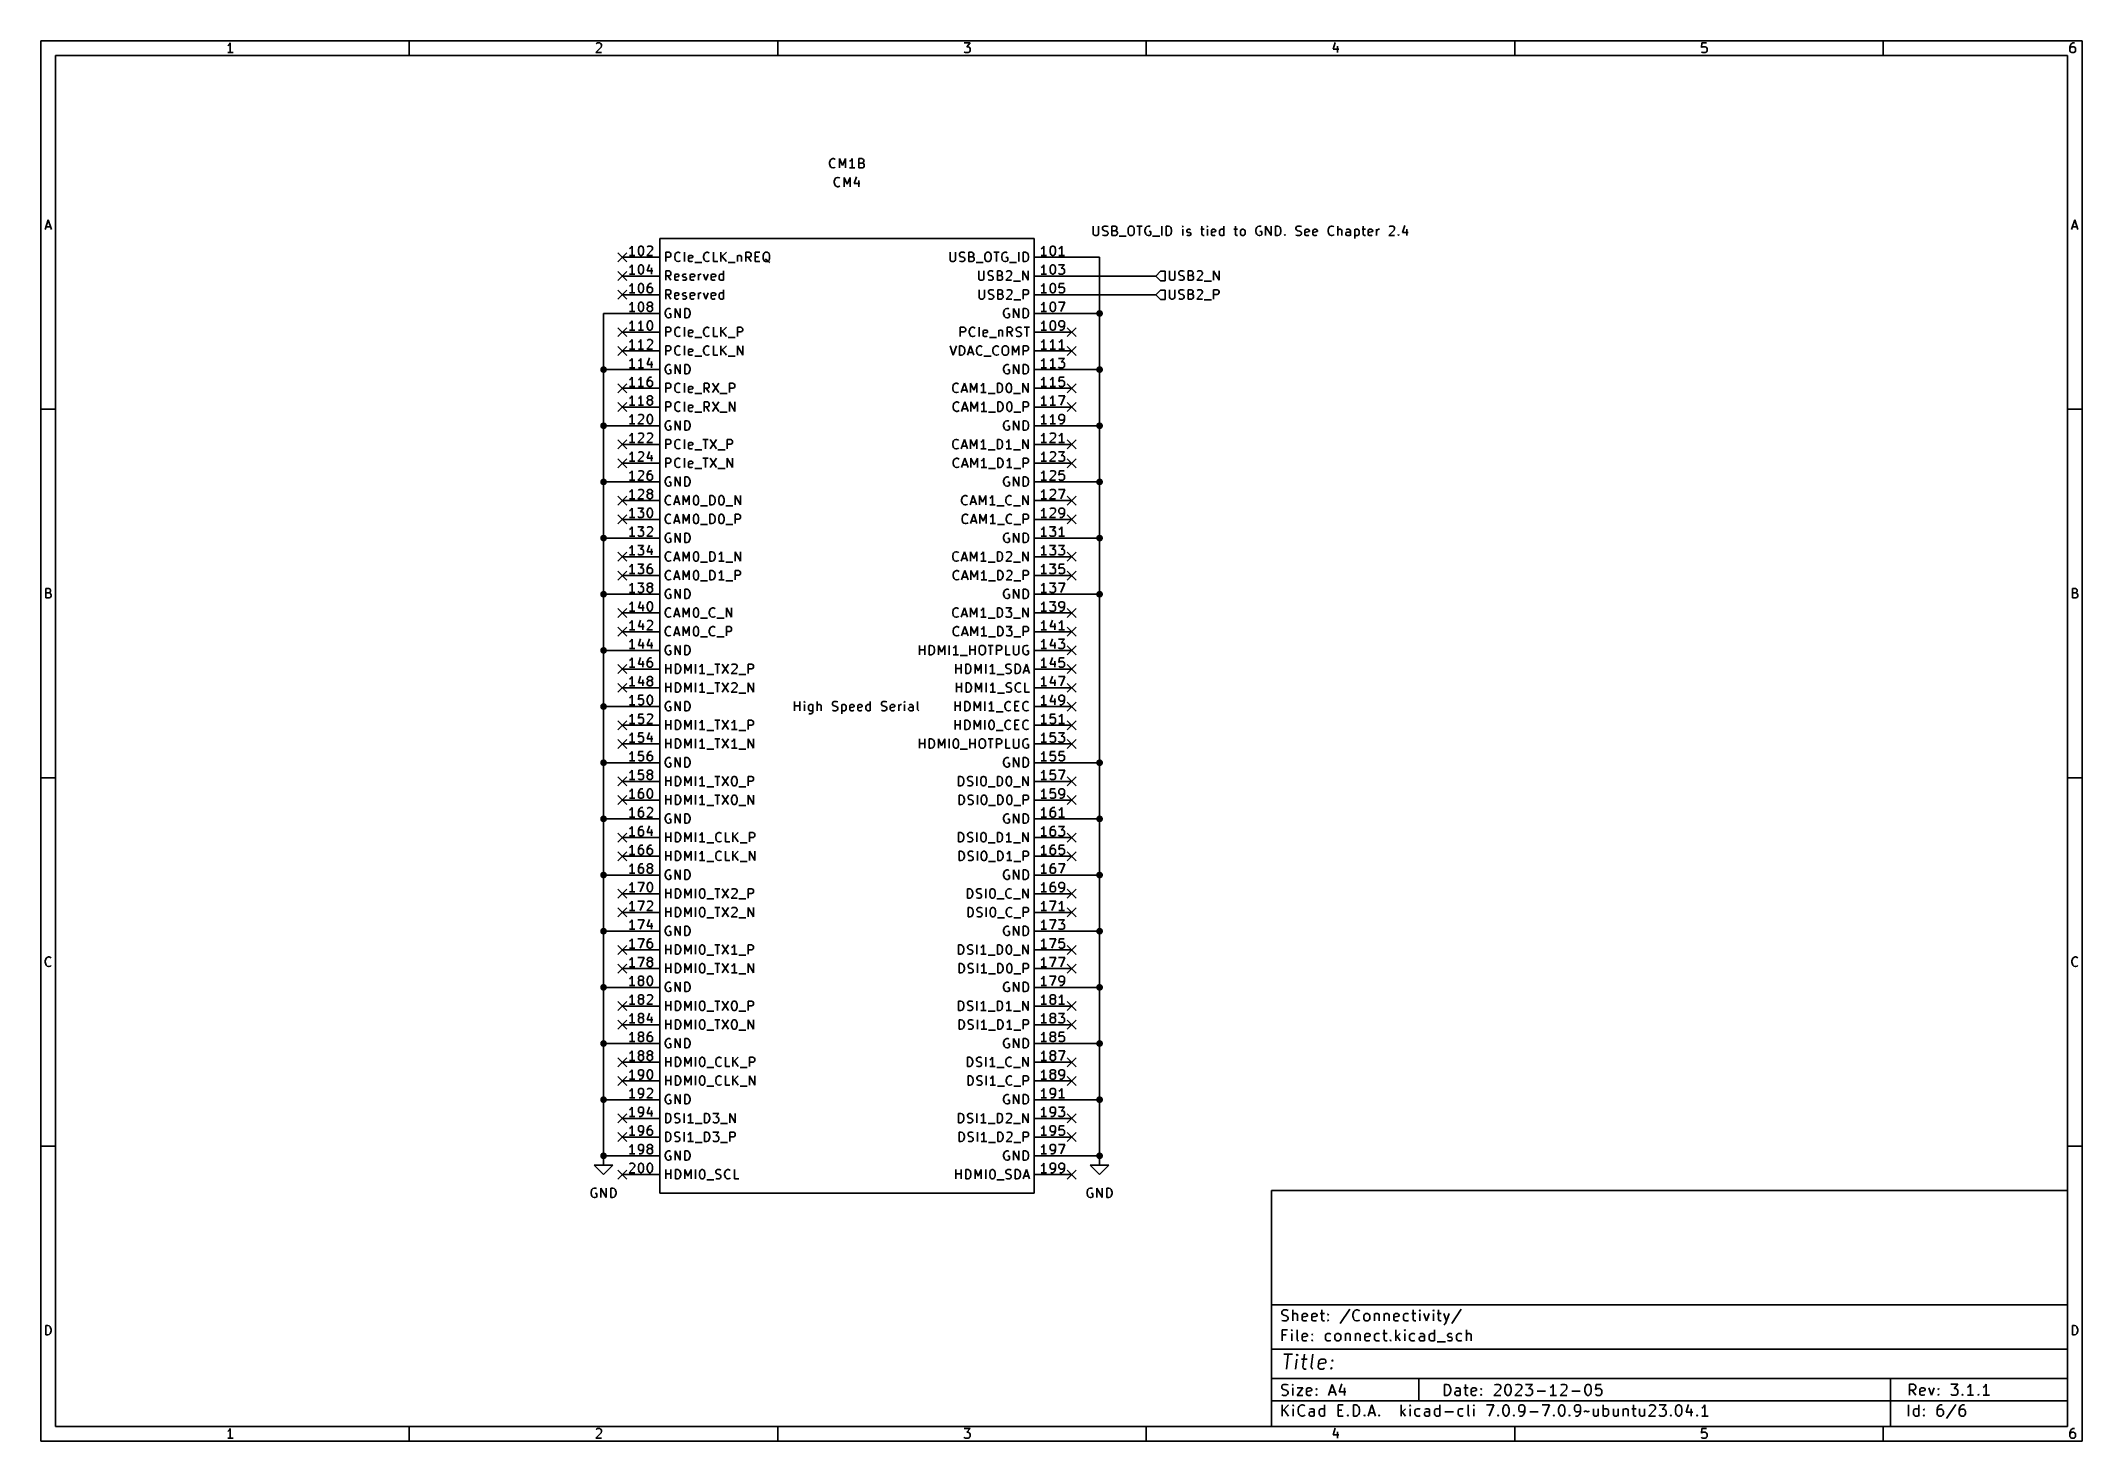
# Model space of a CAD drawing. Extents: x 0.4 to 11.3, y -7.9 to -0.4.
import ezdxf

# ---------------------------------------------------------------- set-up
doc = ezdxf.new("R2010")
doc.units = 0
doc.header["$MEASUREMENT"] = 0
for name, color, linetype in [('BLUE2', 5, 'CONTINUOUS'), ('BLUE3', 171, 'CONTINUOUS'), ('BROWN2', 54, 'CONTINUOUS'), ('CYAN2', 4, 'CONTINUOUS'), ('GREEN3', 91, 'CONTINUOUS'), ('RED2', 1, 'CONTINUOUS'), ('RED3', 11, 'CONTINUOUS')]:
    doc.layers.add(name, color=color, linetype=linetype)

msp = doc.modelspace()

# ---------------------------------------------------------------- linework, layer by layer
at = {"layer": 'BLUE2', "linetype": 'CONTINUOUS'}
for p, q in [((3.476, -1.526), (3.524, -1.574)), ((3.524, -1.526), (3.476, -1.574)), ((3.476, -1.626), (3.524, -1.674)), ((3.524, -1.626), (3.476, -1.674)), ((3.476, -1.726), (3.524, -1.774)), ((3.524, -1.726), (3.476, -1.774)), ((3.476, -1.926), (3.524, -1.974)), ((3.524, -1.926), (3.476, -1.974)), ((5.876, -1.926), (5.924, -1.974)), ((5.924, -1.926), (5.876, -1.974)), ((3.476, -2.026), (3.524, -2.074)), ((3.524, -2.026), (3.476, -2.074)), ((5.876, -2.026), (5.924, -2.074)), ((5.924, -2.026), (5.876, -2.074)), ((3.476, -2.226), (3.524, -2.274)), ((3.524, -2.226), (3.476, -2.274)), ((5.876, -2.226), (5.924, -2.274)), ((5.924, -2.226), (5.876, -2.274)), ((3.476, -2.326), (3.524, -2.374)), ((3.524, -2.326), (3.476, -2.374)), ((5.876, -2.326), (5.924, -2.374)), ((5.924, -2.326), (5.876, -2.374)), ((3.476, -2.526), (3.524, -2.574)), ((3.524, -2.526), (3.476, -2.574)), ((5.876, -2.526), (5.924, -2.574)), ((5.924, -2.526), (5.876, -2.574)), ((3.476, -2.626), (3.524, -2.674)), ((3.524, -2.626), (3.476, -2.674)), ((5.876, -2.626), (5.924, -2.674)), ((5.924, -2.626), (5.876, -2.674)), ((3.476, -2.826), (3.524, -2.874)), ((3.524, -2.826), (3.476, -2.874)), ((5.876, -2.826), (5.924, -2.874)), ((5.924, -2.826), (5.876, -2.874)), ((3.476, -2.926), (3.524, -2.974)), ((3.524, -2.926), (3.476, -2.974)), ((5.876, -2.926), (5.924, -2.974)), ((5.924, -2.926), (5.876, -2.974)), ((3.476, -3.126), (3.524, -3.174)), ((3.524, -3.126), (3.476, -3.174)), ((5.876, -3.126), (5.924, -3.174)), ((5.924, -3.126), (5.876, -3.174)), ((3.476, -3.226), (3.524, -3.274)), ((3.524, -3.226), (3.476, -3.274)), ((5.876, -3.226), (5.924, -3.274)), ((5.924, -3.226), (5.876, -3.274)), ((3.476, -3.426), (3.524, -3.474)), ((3.524, -3.426), (3.476, -3.474)), ((5.876, -3.426), (5.924, -3.474)), ((5.924, -3.426), (5.876, -3.474)), ((3.476, -3.526), (3.524, -3.574)), ((3.524, -3.526), (3.476, -3.574)), ((5.876, -3.526), (5.924, -3.574)), ((5.924, -3.526), (5.876, -3.574)), ((5.876, -3.626), (5.924, -3.674)), ((5.924, -3.626), (5.876, -3.674)), ((3.476, -3.726), (3.524, -3.774)), ((3.524, -3.726), (3.476, -3.774)), ((5.876, -3.726), (5.924, -3.774)), ((5.924, -3.726), (5.876, -3.774)), ((3.476, -3.826), (3.524, -3.874)), ((3.524, -3.826), (3.476, -3.874)), ((5.876, -3.826), (5.924, -3.874)), ((5.924, -3.826), (5.876, -3.874)), ((5.876, -3.926), (5.924, -3.974)), ((5.924, -3.926), (5.876, -3.974)), ((3.476, -4.026), (3.524, -4.074)), ((3.524, -4.026), (3.476, -4.074)), ((5.876, -4.026), (5.924, -4.074)), ((5.924, -4.026), (5.876, -4.074)), ((3.476, -4.126), (3.524, -4.174)), ((3.524, -4.126), (3.476, -4.174)), ((5.876, -4.126), (5.924, -4.174)), ((5.924, -4.126), (5.876, -4.174)), ((3.476, -4.326), (3.524, -4.374)), ((3.524, -4.326), (3.476, -4.374)), ((5.876, -4.326), (5.924, -4.374)), ((5.924, -4.326), (5.876, -4.374)), ((3.476, -4.426), (3.524, -4.474)), ((3.524, -4.426), (3.476, -4.474)), ((5.876, -4.426), (5.924, -4.474)), ((5.924, -4.426), (5.876, -4.474)), ((3.476, -4.626), (3.524, -4.674)), ((3.524, -4.626), (3.476, -4.674)), ((5.876, -4.626), (5.924, -4.674)), ((5.924, -4.626), (5.876, -4.674)), ((3.476, -4.726), (3.524, -4.774)), ((3.524, -4.726), (3.476, -4.774)), ((5.876, -4.726), (5.924, -4.774)), ((5.924, -4.726), (5.876, -4.774)), ((3.476, -4.926), (3.524, -4.974)), ((3.524, -4.926), (3.476, -4.974)), ((5.876, -4.926), (5.924, -4.974)), ((5.924, -4.926), (5.876, -4.974)), ((3.476, -5.026), (3.524, -5.074)), ((3.524, -5.026), (3.476, -5.074)), ((5.876, -5.026), (5.924, -5.074)), ((5.924, -5.026), (5.876, -5.074)), ((3.476, -5.226), (3.524, -5.274)), ((3.524, -5.226), (3.476, -5.274)), ((5.876, -5.226), (5.924, -5.274)), ((5.924, -5.226), (5.876, -5.274)), ((3.476, -5.326), (3.524, -5.374)), ((3.524, -5.326), (3.476, -5.374)), ((5.876, -5.326), (5.924, -5.374)), ((5.924, -5.326), (5.876, -5.374)), ((3.476, -5.526), (3.524, -5.574)), ((3.524, -5.526), (3.476, -5.574)), ((5.876, -5.526), (5.924, -5.574)), ((5.924, -5.526), (5.876, -5.574)), ((3.476, -5.626), (3.524, -5.674)), ((3.524, -5.626), (3.476, -5.674)), ((5.876, -5.626), (5.924, -5.674)), ((5.924, -5.626), (5.876, -5.674)), ((3.476, -5.826), (3.524, -5.874)), ((3.524, -5.826), (3.476, -5.874)), ((5.876, -5.826), (5.924, -5.874)), ((5.924, -5.826), (5.876, -5.874)), ((3.476, -5.926), (3.524, -5.974)), ((3.524, -5.926), (3.476, -5.974)), ((5.876, -5.926), (5.924, -5.974)), ((5.924, -5.926), (5.876, -5.974)), ((3.476, -6.126), (3.524, -6.174)), ((3.524, -6.126), (3.476, -6.174)), ((5.876, -6.126), (5.924, -6.174)), ((5.924, -6.126), (5.876, -6.174)), ((3.476, -6.226), (3.524, -6.274)), ((3.524, -6.226), (3.476, -6.274)), ((5.876, -6.226), (5.924, -6.274)), ((5.924, -6.226), (5.876, -6.274)), ((3.476, -6.426), (3.524, -6.474)), ((3.524, -6.426), (3.476, -6.474)), ((5.876, -6.426), (5.924, -6.474)), ((5.924, -6.426), (5.876, -6.474))]:
    msp.add_line(p, q, dxfattribs=at)
at = {"layer": 'BLUE3', "linetype": 'CONTINUOUS'}
for p, q in [((6.016, -1.384), (6.016, -1.424)), ((6.045, -1.424), (6.045, -1.384)), ((6.066, -1.393), (6.068, -1.388)), ((6.066, -1.398), (6.066, -1.393)), ((6.068, -1.403), (6.066, -1.398)), ((6.068, -1.388), (6.071, -1.386)), ((6.071, -1.405), (6.068, -1.403)), ((6.071, -1.386), (6.076, -1.384)), ((6.076, -1.408), (6.071, -1.405)), ((6.076, -1.384), (6.087, -1.384)), ((6.085, -1.41), (6.076, -1.408)), ((6.09, -1.412), (6.085, -1.41)), ((6.087, -1.384), (6.095, -1.386)), ((6.092, -1.415), (6.09, -1.412)), ((6.095, -1.419), (6.092, -1.415)), ((6.116, -1.434), (6.116, -1.384)), ((6.116, -1.384), (6.133, -1.384)), ((6.133, -1.408), (6.116, -1.408)), ((6.133, -1.384), (6.137, -1.386)), ((6.137, -1.405), (6.133, -1.408)), ((6.133, -1.408), (6.14, -1.41)), ((6.137, -1.386), (6.14, -1.388)), ((6.14, -1.403), (6.137, -1.405)), ((6.14, -1.388), (6.142, -1.393)), ((6.142, -1.398), (6.14, -1.403)), ((6.14, -1.41), (6.142, -1.412)), ((6.142, -1.393), (6.142, -1.398)), ((6.142, -1.412), (6.145, -1.417)), ((6.145, -1.417), (6.145, -1.424)), ((6.202, -1.4), (6.204, -1.391)), ((6.202, -1.417), (6.202, -1.4)), ((6.204, -1.427), (6.202, -1.417)), ((6.204, -1.391), (6.209, -1.386)), ((6.209, -1.386), (6.214, -1.384)), ((6.214, -1.384), (6.223, -1.384)), ((6.223, -1.384), (6.228, -1.386)), ((6.228, -1.386), (6.233, -1.391)), ((6.233, -1.391), (6.235, -1.4)), ((6.235, -1.417), (6.233, -1.427)), ((6.235, -1.4), (6.235, -1.417)), ((6.249, -1.384), (6.278, -1.384)), ((6.264, -1.434), (6.264, -1.384)), ((6.295, -1.396), (6.292, -1.405)), ((6.292, -1.405), (6.292, -1.412)), ((6.292, -1.412), (6.295, -1.422)), ((6.297, -1.391), (6.295, -1.396)), ((6.302, -1.386), (6.297, -1.391)), ((6.309, -1.384), (6.302, -1.386)), ((6.316, -1.384), (6.309, -1.384)), ((6.323, -1.412), (6.314, -1.412)), ((6.321, -1.386), (6.316, -1.384)), ((6.323, -1.429), (6.323, -1.412)), ((6.383, -1.434), (6.383, -1.384)), ((6.406, -1.434), (6.406, -1.384)), ((6.406, -1.384), (6.418, -1.384)), ((6.418, -1.384), (6.426, -1.386)), ((6.426, -1.386), (6.43, -1.391)), ((6.43, -1.391), (6.433, -1.396)), ((6.433, -1.396), (6.435, -1.405)), ((6.435, -1.412), (6.433, -1.422)), ((6.435, -1.405), (6.435, -1.412)), ((6.495, -1.384), (6.492, -1.386)), ((6.492, -1.386), (6.495, -1.388)), ((6.497, -1.386), (6.495, -1.384)), ((6.495, -1.384), (6.495, -1.388)), ((6.495, -1.388), (6.497, -1.386)), ((6.495, -1.434), (6.495, -1.4)), ((6.516, -1.408), (6.518, -1.403)), ((6.516, -1.41), (6.516, -1.408)), ((6.518, -1.415), (6.516, -1.41)), ((6.518, -1.403), (6.523, -1.4)), ((6.523, -1.417), (6.518, -1.415)), ((6.523, -1.4), (6.53, -1.4)), ((6.53, -1.417), (6.523, -1.417)), ((6.53, -1.4), (6.535, -1.403)), ((6.535, -1.419), (6.53, -1.417)), ((6.59, -1.4), (6.609, -1.4)), ((6.597, -1.384), (6.597, -1.427)), ((6.626, -1.384), (6.623, -1.386)), ((6.623, -1.386), (6.626, -1.388)), ((6.628, -1.386), (6.626, -1.384)), ((6.626, -1.384), (6.626, -1.388)), ((6.626, -1.388), (6.628, -1.386)), ((6.626, -1.434), (6.626, -1.4)), ((6.647, -1.408), (6.649, -1.403)), ((6.647, -1.427), (6.647, -1.408)), ((6.671, -1.412), (6.647, -1.417)), ((6.649, -1.403), (6.654, -1.4)), ((6.654, -1.4), (6.664, -1.4)), ((6.664, -1.4), (6.668, -1.403)), ((6.668, -1.403), (6.671, -1.408)), ((6.671, -1.408), (6.671, -1.412)), ((6.69, -1.41), (6.692, -1.405)), ((6.69, -1.424), (6.69, -1.41)), ((6.692, -1.405), (6.695, -1.403)), ((6.695, -1.403), (6.699, -1.4)), ((6.699, -1.4), (6.709, -1.4)), ((6.709, -1.4), (6.714, -1.403)), ((6.714, -1.434), (6.714, -1.384)), ((6.768, -1.4), (6.787, -1.4)), ((6.776, -1.384), (6.776, -1.427)), ((6.802, -1.41), (6.804, -1.405)), ((6.802, -1.424), (6.802, -1.41)), ((6.804, -1.405), (6.806, -1.403)), ((6.806, -1.403), (6.811, -1.4)), ((6.811, -1.4), (6.818, -1.4)), ((6.818, -1.4), (6.823, -1.403)), ((6.823, -1.403), (6.826, -1.405)), ((6.826, -1.405), (6.828, -1.41)), ((6.828, -1.41), (6.828, -1.424)), ((6.887, -1.396), (6.885, -1.405)), ((6.885, -1.405), (6.885, -1.412)), ((6.885, -1.412), (6.887, -1.422)), ((6.89, -1.391), (6.887, -1.396)), ((6.895, -1.386), (6.89, -1.391)), ((6.902, -1.384), (6.895, -1.386)), ((6.909, -1.384), (6.902, -1.384)), ((6.916, -1.412), (6.906, -1.412)), ((6.914, -1.386), (6.909, -1.384)), ((6.916, -1.429), (6.916, -1.412)), ((6.937, -1.434), (6.937, -1.384)), ((6.937, -1.384), (6.966, -1.434)), ((6.966, -1.434), (6.966, -1.384)), ((6.99, -1.434), (6.99, -1.384)), ((6.99, -1.384), (7.002, -1.384)), ((7.002, -1.384), (7.009, -1.386)), ((7.009, -1.386), (7.014, -1.391)), ((7.014, -1.391), (7.016, -1.396)), ((7.016, -1.396), (7.018, -1.405)), ((7.018, -1.412), (7.016, -1.422)), ((7.018, -1.405), (7.018, -1.412)), ((7.099, -1.393), (7.102, -1.388)), ((7.099, -1.398), (7.099, -1.393)), ((7.102, -1.403), (7.099, -1.398)), ((7.102, -1.388), (7.104, -1.386)), ((7.104, -1.405), (7.102, -1.403)), ((7.104, -1.386), (7.109, -1.384)), ((7.109, -1.408), (7.104, -1.405)), ((7.109, -1.384), (7.121, -1.384)), ((7.118, -1.41), (7.109, -1.408)), ((7.123, -1.412), (7.118, -1.41)), ((7.121, -1.384), (7.128, -1.386)), ((7.126, -1.415), (7.123, -1.412)), ((7.128, -1.419), (7.126, -1.415)), ((7.147, -1.408), (7.149, -1.403)), ((7.147, -1.427), (7.147, -1.408)), ((7.171, -1.412), (7.147, -1.417)), ((7.149, -1.403), (7.154, -1.4)), ((7.154, -1.4), (7.164, -1.4)), ((7.164, -1.4), (7.168, -1.403)), ((7.168, -1.403), (7.171, -1.408)), ((7.171, -1.408), (7.171, -1.412)), ((7.19, -1.408), (7.192, -1.403)), ((7.19, -1.427), (7.19, -1.408)), ((7.214, -1.412), (7.19, -1.417)), ((7.192, -1.403), (7.197, -1.4)), ((7.197, -1.4), (7.206, -1.4)), ((7.206, -1.4), (7.211, -1.403)), ((7.211, -1.403), (7.214, -1.408)), ((7.214, -1.408), (7.214, -1.412)), ((7.271, -1.405), (7.273, -1.396)), ((7.271, -1.412), (7.271, -1.405)), ((7.273, -1.422), (7.271, -1.412)), ((7.273, -1.396), (7.276, -1.391)), ((7.276, -1.391), (7.28, -1.386)), ((7.28, -1.386), (7.287, -1.384)), ((7.287, -1.384), (7.292, -1.384)), ((7.292, -1.384), (7.299, -1.386)), ((7.299, -1.386), (7.302, -1.388)), ((7.323, -1.434), (7.323, -1.384)), ((7.326, -1.403), (7.323, -1.405)), ((7.33, -1.4), (7.326, -1.403)), ((7.337, -1.4), (7.33, -1.4)), ((7.342, -1.403), (7.337, -1.4)), ((7.345, -1.408), (7.342, -1.403)), ((7.345, -1.434), (7.345, -1.408)), ((7.366, -1.422), (7.368, -1.417)), ((7.373, -1.4), (7.368, -1.403)), ((7.368, -1.417), (7.373, -1.415)), ((7.383, -1.4), (7.373, -1.4)), ((7.373, -1.415), (7.385, -1.415)), ((7.387, -1.403), (7.383, -1.4)), ((7.385, -1.415), (7.39, -1.412)), ((7.39, -1.408), (7.387, -1.403)), ((7.39, -1.434), (7.39, -1.408)), ((7.414, -1.4), (7.414, -1.45)), ((7.414, -1.403), (7.418, -1.4)), ((7.418, -1.4), (7.428, -1.4)), ((7.428, -1.4), (7.433, -1.403)), ((7.433, -1.403), (7.435, -1.405)), ((7.435, -1.405), (7.437, -1.41)), ((7.437, -1.41), (7.437, -1.424)), ((7.452, -1.4), (7.471, -1.4)), ((7.459, -1.384), (7.459, -1.427)), ((7.485, -1.408), (7.487, -1.403)), ((7.485, -1.427), (7.485, -1.408)), ((7.509, -1.412), (7.485, -1.417)), ((7.487, -1.403), (7.492, -1.4)), ((7.492, -1.4), (7.502, -1.4)), ((7.502, -1.4), (7.506, -1.403)), ((7.506, -1.403), (7.509, -1.408)), ((7.509, -1.408), (7.509, -1.412)), ((7.53, -1.434), (7.53, -1.4)), ((7.53, -1.41), (7.533, -1.405)), ((7.533, -1.405), (7.535, -1.403)), ((7.535, -1.403), (7.54, -1.4)), ((7.54, -1.4), (7.545, -1.4)), ((7.623, -1.405), (7.595, -1.434)), ((7.597, -1.388), (7.599, -1.386)), ((7.599, -1.386), (7.604, -1.384)), ((7.604, -1.384), (7.616, -1.384)), ((7.616, -1.384), (7.621, -1.386)), ((7.621, -1.386), (7.623, -1.388)), ((7.623, -1.388), (7.626, -1.393)), ((7.626, -1.398), (7.623, -1.405)), ((7.626, -1.393), (7.626, -1.398)), ((7.68, -1.381), (7.668, -1.417)), ((7.668, -1.417), (7.699, -1.417)), ((7.692, -1.4), (7.692, -1.434)), ((6.016, -1.424), (6.018, -1.429)), ((6.018, -1.429), (6.021, -1.431)), ((6.021, -1.431), (6.026, -1.434)), ((6.026, -1.434), (6.035, -1.434)), ((6.035, -1.434), (6.04, -1.431)), ((6.04, -1.431), (6.042, -1.429)), ((6.042, -1.429), (6.045, -1.424)), ((6.066, -1.431), (6.073, -1.434)), ((6.073, -1.434), (6.085, -1.434)), ((6.085, -1.434), (6.09, -1.431)), ((6.09, -1.431), (6.092, -1.429)), ((6.092, -1.429), (6.095, -1.424)), ((6.095, -1.424), (6.095, -1.419)), ((6.135, -1.434), (6.116, -1.434)), ((6.14, -1.431), (6.135, -1.434)), ((6.142, -1.429), (6.14, -1.431)), ((6.145, -1.424), (6.142, -1.429)), ((6.154, -1.438), (6.192, -1.438)), ((6.209, -1.431), (6.204, -1.427)), ((6.214, -1.434), (6.209, -1.431)), ((6.223, -1.434), (6.214, -1.434)), ((6.228, -1.431), (6.223, -1.434)), ((6.233, -1.427), (6.228, -1.431)), ((6.295, -1.422), (6.297, -1.427)), ((6.297, -1.427), (6.302, -1.431)), ((6.302, -1.431), (6.309, -1.434)), ((6.309, -1.434), (6.314, -1.434)), ((6.314, -1.434), (6.321, -1.431)), ((6.321, -1.431), (6.323, -1.429)), ((6.333, -1.438), (6.371, -1.438)), ((6.418, -1.434), (6.406, -1.434)), ((6.426, -1.431), (6.418, -1.434)), ((6.43, -1.427), (6.426, -1.431)), ((6.433, -1.422), (6.43, -1.427)), ((6.516, -1.431), (6.521, -1.434)), ((6.521, -1.434), (6.53, -1.434)), ((6.53, -1.434), (6.535, -1.431)), ((6.537, -1.424), (6.535, -1.419)), ((6.535, -1.431), (6.537, -1.427)), ((6.537, -1.427), (6.537, -1.424)), ((6.597, -1.427), (6.599, -1.431)), ((6.599, -1.431), (6.604, -1.434)), ((6.604, -1.434), (6.609, -1.434)), ((6.649, -1.431), (6.647, -1.427)), ((6.654, -1.434), (6.649, -1.431)), ((6.664, -1.434), (6.654, -1.434)), ((6.668, -1.431), (6.664, -1.434)), ((6.692, -1.429), (6.69, -1.424)), ((6.695, -1.431), (6.692, -1.429)), ((6.699, -1.434), (6.695, -1.431)), ((6.709, -1.434), (6.699, -1.434)), ((6.714, -1.431), (6.709, -1.434)), ((6.776, -1.427), (6.778, -1.431)), ((6.778, -1.431), (6.783, -1.434)), ((6.783, -1.434), (6.787, -1.434)), ((6.804, -1.429), (6.802, -1.424)), ((6.806, -1.431), (6.804, -1.429)), ((6.811, -1.434), (6.806, -1.431)), ((6.818, -1.434), (6.811, -1.434)), ((6.823, -1.431), (6.818, -1.434)), ((6.826, -1.429), (6.823, -1.431)), ((6.828, -1.424), (6.826, -1.429)), ((6.887, -1.422), (6.89, -1.427)), ((6.89, -1.427), (6.895, -1.431)), ((6.895, -1.431), (6.902, -1.434)), ((6.902, -1.434), (6.906, -1.434)), ((6.906, -1.434), (6.914, -1.431)), ((6.914, -1.431), (6.916, -1.429)), ((7.002, -1.434), (6.99, -1.434)), ((7.009, -1.431), (7.002, -1.434)), ((7.014, -1.427), (7.009, -1.431)), ((7.016, -1.422), (7.014, -1.427)), ((7.037, -1.431), (7.04, -1.429)), ((7.04, -1.434), (7.037, -1.431)), ((7.04, -1.429), (7.042, -1.431)), ((7.04, -1.429), (7.04, -1.434)), ((7.042, -1.431), (7.04, -1.434)), ((7.099, -1.431), (7.106, -1.434)), ((7.106, -1.434), (7.118, -1.434)), ((7.118, -1.434), (7.123, -1.431)), ((7.123, -1.431), (7.126, -1.429)), ((7.126, -1.429), (7.128, -1.424)), ((7.128, -1.424), (7.128, -1.419)), ((7.149, -1.431), (7.147, -1.427)), ((7.154, -1.434), (7.149, -1.431)), ((7.164, -1.434), (7.154, -1.434)), ((7.168, -1.431), (7.164, -1.434)), ((7.192, -1.431), (7.19, -1.427)), ((7.197, -1.434), (7.192, -1.431)), ((7.206, -1.434), (7.197, -1.434)), ((7.211, -1.431), (7.206, -1.434)), ((7.276, -1.427), (7.273, -1.422)), ((7.28, -1.431), (7.276, -1.427)), ((7.287, -1.434), (7.28, -1.431)), ((7.292, -1.434), (7.287, -1.434)), ((7.299, -1.431), (7.292, -1.434)), ((7.302, -1.429), (7.299, -1.431)), ((7.366, -1.427), (7.366, -1.422)), ((7.368, -1.431), (7.366, -1.427)), ((7.373, -1.434), (7.368, -1.431)), ((7.385, -1.434), (7.373, -1.434)), ((7.39, -1.431), (7.385, -1.434)), ((7.418, -1.434), (7.414, -1.431)), ((7.428, -1.434), (7.418, -1.434)), ((7.433, -1.431), (7.428, -1.434)), ((7.435, -1.429), (7.433, -1.431)), ((7.437, -1.424), (7.435, -1.429)), ((7.459, -1.427), (7.461, -1.431)), ((7.461, -1.431), (7.466, -1.434)), ((7.466, -1.434), (7.471, -1.434)), ((7.487, -1.431), (7.485, -1.427)), ((7.492, -1.434), (7.487, -1.431)), ((7.502, -1.434), (7.492, -1.434)), ((7.506, -1.431), (7.502, -1.434)), ((7.595, -1.434), (7.626, -1.434)), ((7.645, -1.431), (7.647, -1.429)), ((7.647, -1.434), (7.645, -1.431)), ((7.647, -1.429), (7.649, -1.431)), ((7.647, -1.429), (7.647, -1.434)), ((7.649, -1.431), (7.647, -1.434))]:
    msp.add_line(p, q, dxfattribs=at)
at = {"layer": 'BROWN2', "linetype": 'CONTINUOUS'}
for p, q in [((6.375, -1.625), (6.35, -1.65)), ((6.4, -1.625), (6.375, -1.625)), ((6.4, -1.675), (6.4, -1.625)), ((6.424, -1.623), (6.424, -1.663)), ((6.452, -1.663), (6.452, -1.623)), ((6.474, -1.632), (6.476, -1.628)), ((6.474, -1.637), (6.474, -1.632)), ((6.476, -1.628), (6.478, -1.625)), ((6.478, -1.625), (6.483, -1.623)), ((6.483, -1.623), (6.495, -1.623)), ((6.495, -1.623), (6.502, -1.625)), ((6.524, -1.673), (6.524, -1.623)), ((6.524, -1.623), (6.54, -1.623)), ((6.54, -1.623), (6.545, -1.625)), ((6.545, -1.625), (6.547, -1.628)), ((6.547, -1.628), (6.55, -1.632)), ((6.55, -1.632), (6.55, -1.637)), ((6.571, -1.628), (6.574, -1.625)), ((6.574, -1.625), (6.578, -1.623)), ((6.578, -1.623), (6.59, -1.623)), ((6.59, -1.623), (6.595, -1.625)), ((6.595, -1.625), (6.597, -1.628)), ((6.597, -1.628), (6.6, -1.632)), ((6.6, -1.632), (6.6, -1.637)), ((6.659, -1.673), (6.659, -1.623)), ((6.659, -1.623), (6.688, -1.673)), ((6.688, -1.673), (6.688, -1.623)), ((6.35, -1.65), (6.375, -1.675)), ((6.375, -1.725), (6.35, -1.75)), ((6.375, -1.675), (6.4, -1.675)), ((6.4, -1.725), (6.375, -1.725)), ((6.4, -1.775), (6.4, -1.725)), ((6.424, -1.663), (6.426, -1.668)), ((6.424, -1.723), (6.424, -1.763)), ((6.426, -1.668), (6.428, -1.67)), ((6.428, -1.67), (6.433, -1.673)), ((6.433, -1.673), (6.443, -1.673)), ((6.443, -1.673), (6.447, -1.67)), ((6.447, -1.67), (6.45, -1.668)), ((6.45, -1.668), (6.452, -1.663)), ((6.452, -1.763), (6.452, -1.723)), ((6.476, -1.642), (6.474, -1.637)), ((6.474, -1.67), (6.481, -1.673)), ((6.474, -1.732), (6.476, -1.728)), ((6.474, -1.737), (6.474, -1.732)), ((6.476, -1.742), (6.474, -1.737)), ((6.478, -1.644), (6.476, -1.642)), ((6.476, -1.728), (6.478, -1.725)), ((6.478, -1.744), (6.476, -1.742)), ((6.483, -1.647), (6.478, -1.644)), ((6.478, -1.725), (6.483, -1.723)), ((6.483, -1.747), (6.478, -1.744)), ((6.481, -1.673), (6.493, -1.673)), ((6.493, -1.649), (6.483, -1.647)), ((6.483, -1.723), (6.495, -1.723)), ((6.497, -1.651), (6.493, -1.649)), ((6.493, -1.673), (6.497, -1.67)), ((6.495, -1.723), (6.502, -1.725)), ((6.5, -1.654), (6.497, -1.651)), ((6.497, -1.67), (6.5, -1.668)), ((6.502, -1.659), (6.5, -1.654)), ((6.5, -1.668), (6.502, -1.663)), ((6.502, -1.663), (6.502, -1.659)), ((6.54, -1.647), (6.524, -1.647)), ((6.543, -1.673), (6.524, -1.673)), ((6.524, -1.773), (6.524, -1.723)), ((6.524, -1.723), (6.54, -1.723)), ((6.545, -1.644), (6.54, -1.647)), ((6.54, -1.647), (6.547, -1.649)), ((6.54, -1.723), (6.545, -1.725)), ((6.545, -1.744), (6.54, -1.747)), ((6.547, -1.67), (6.543, -1.673)), ((6.547, -1.642), (6.545, -1.644)), ((6.545, -1.725), (6.547, -1.728)), ((6.547, -1.742), (6.545, -1.744)), ((6.55, -1.637), (6.547, -1.642)), ((6.547, -1.649), (6.55, -1.651)), ((6.55, -1.668), (6.547, -1.67)), ((6.547, -1.728), (6.55, -1.732)), ((6.55, -1.737), (6.547, -1.742)), ((6.55, -1.651), (6.552, -1.656)), ((6.552, -1.663), (6.55, -1.668)), ((6.55, -1.732), (6.55, -1.737)), ((6.552, -1.656), (6.552, -1.663)), ((6.597, -1.644), (6.569, -1.673)), ((6.569, -1.673), (6.6, -1.673)), ((6.597, -1.744), (6.569, -1.773)), ((6.571, -1.728), (6.574, -1.725)), ((6.574, -1.725), (6.578, -1.723)), ((6.578, -1.723), (6.59, -1.723)), ((6.59, -1.723), (6.595, -1.725)), ((6.595, -1.725), (6.597, -1.728)), ((6.6, -1.637), (6.597, -1.644)), ((6.597, -1.728), (6.6, -1.732)), ((6.6, -1.737), (6.597, -1.744)), ((6.6, -1.732), (6.6, -1.737)), ((6.609, -1.678), (6.647, -1.678)), ((6.659, -1.773), (6.659, -1.723)), ((6.659, -1.723), (6.678, -1.723)), ((6.678, -1.723), (6.683, -1.725)), ((6.683, -1.725), (6.685, -1.728)), ((6.685, -1.744), (6.683, -1.747)), ((6.685, -1.728), (6.688, -1.732)), ((6.688, -1.739), (6.685, -1.744)), ((6.688, -1.732), (6.688, -1.739)), ((6.35, -1.75), (6.375, -1.775)), ((6.375, -1.775), (6.4, -1.775)), ((6.424, -1.763), (6.426, -1.768)), ((6.426, -1.768), (6.428, -1.77)), ((6.428, -1.77), (6.433, -1.773)), ((6.433, -1.773), (6.443, -1.773)), ((6.443, -1.773), (6.447, -1.77)), ((6.447, -1.77), (6.45, -1.768)), ((6.45, -1.768), (6.452, -1.763)), ((6.474, -1.77), (6.481, -1.773)), ((6.481, -1.773), (6.493, -1.773)), ((6.493, -1.749), (6.483, -1.747)), ((6.497, -1.751), (6.493, -1.749)), ((6.493, -1.773), (6.497, -1.77)), ((6.5, -1.754), (6.497, -1.751)), ((6.497, -1.77), (6.5, -1.768)), ((6.502, -1.759), (6.5, -1.754)), ((6.5, -1.768), (6.502, -1.763)), ((6.502, -1.763), (6.502, -1.759)), ((6.54, -1.747), (6.524, -1.747)), ((6.543, -1.773), (6.524, -1.773)), ((6.54, -1.747), (6.547, -1.749)), ((6.547, -1.77), (6.543, -1.773)), ((6.547, -1.749), (6.55, -1.751)), ((6.55, -1.768), (6.547, -1.77)), ((6.55, -1.751), (6.552, -1.756)), ((6.552, -1.763), (6.55, -1.768)), ((6.552, -1.756), (6.552, -1.763)), ((6.569, -1.773), (6.6, -1.773)), ((6.609, -1.778), (6.647, -1.778)), ((6.678, -1.749), (6.659, -1.749)), ((6.683, -1.747), (6.678, -1.749))]:
    msp.add_line(p, q, dxfattribs=at)
at = {"layer": 'CYAN2', "linetype": 'CONTINUOUS'}
for p, q in [((4.607, -1.044), (4.61, -1.035)), ((4.607, -1.051), (4.607, -1.044)), ((4.61, -1.061), (4.607, -1.051)), ((4.61, -1.035), (4.612, -1.03)), ((4.612, -1.066), (4.61, -1.061)), ((4.612, -1.03), (4.617, -1.025)), ((4.617, -1.07), (4.612, -1.066)), ((4.617, -1.025), (4.624, -1.023)), ((4.624, -1.073), (4.617, -1.07)), ((4.624, -1.023), (4.629, -1.023)), ((4.629, -1.073), (4.624, -1.073)), ((4.629, -1.023), (4.636, -1.025)), ((4.636, -1.07), (4.629, -1.073)), ((4.636, -1.025), (4.638, -1.028)), ((4.638, -1.068), (4.636, -1.07)), ((4.66, -1.073), (4.66, -1.023)), ((4.66, -1.023), (4.676, -1.059)), ((4.676, -1.059), (4.693, -1.023)), ((4.693, -1.023), (4.693, -1.073)), ((4.719, -1.035), (4.714, -1.037)), ((4.743, -1.073), (4.714, -1.073)), ((4.724, -1.03), (4.719, -1.035)), ((4.729, -1.023), (4.724, -1.03)), ((4.729, -1.073), (4.729, -1.023)), ((4.764, -1.073), (4.764, -1.023)), ((4.764, -1.023), (4.781, -1.023)), ((4.781, -1.047), (4.764, -1.047)), ((4.783, -1.073), (4.764, -1.073)), ((4.781, -1.023), (4.786, -1.025)), ((4.786, -1.044), (4.781, -1.047)), ((4.781, -1.047), (4.788, -1.049)), ((4.788, -1.07), (4.783, -1.073)), ((4.786, -1.025), (4.788, -1.028)), ((4.788, -1.042), (4.786, -1.044)), ((4.788, -1.028), (4.79, -1.032)), ((4.79, -1.037), (4.788, -1.042)), ((4.788, -1.049), (4.79, -1.051)), ((4.79, -1.068), (4.788, -1.07)), ((4.79, -1.032), (4.79, -1.037)), ((4.79, -1.051), (4.793, -1.056)), ((4.793, -1.063), (4.79, -1.068)), ((4.793, -1.056), (4.793, -1.063)), ((4.632, -1.144), (4.635, -1.135)), ((4.632, -1.151), (4.632, -1.144)), ((4.635, -1.161), (4.632, -1.151)), ((4.635, -1.135), (4.637, -1.13)), ((4.637, -1.166), (4.635, -1.161)), ((4.637, -1.13), (4.642, -1.125)), ((4.642, -1.17), (4.637, -1.166)), ((4.642, -1.125), (4.649, -1.123)), ((4.649, -1.173), (4.642, -1.17)), ((4.649, -1.123), (4.654, -1.123)), ((4.654, -1.173), (4.649, -1.173)), ((4.654, -1.123), (4.661, -1.125)), ((4.661, -1.17), (4.654, -1.173)), ((4.661, -1.125), (4.663, -1.128)), ((4.663, -1.168), (4.661, -1.17)), ((4.685, -1.173), (4.685, -1.123)), ((4.685, -1.123), (4.701, -1.159)), ((4.701, -1.159), (4.718, -1.123)), ((4.718, -1.123), (4.718, -1.173)), ((4.751, -1.12), (4.739, -1.156)), ((4.739, -1.156), (4.77, -1.156)), ((4.763, -1.139), (4.763, -1.173)), ((3.732, -1.573), (3.732, -1.523)), ((3.732, -1.523), (3.751, -1.523)), ((3.751, -1.523), (3.756, -1.526)), ((3.756, -1.526), (3.758, -1.528)), ((3.784, -1.53), (3.789, -1.526)), ((3.789, -1.526), (3.796, -1.523)), ((3.796, -1.523), (3.801, -1.523)), ((3.801, -1.523), (3.808, -1.526)), ((3.808, -1.526), (3.81, -1.528)), ((3.832, -1.573), (3.832, -1.523)), ((3.939, -1.53), (3.944, -1.526)), ((3.944, -1.526), (3.951, -1.523)), ((3.951, -1.523), (3.956, -1.523)), ((3.956, -1.523), (3.963, -1.526)), ((3.963, -1.526), (3.965, -1.528)), ((3.987, -1.573), (3.987, -1.523)), ((4.027, -1.573), (4.027, -1.523)), ((4.056, -1.523), (4.027, -1.552)), ((4.16, -1.573), (4.16, -1.523)), ((4.16, -1.523), (4.18, -1.523)), ((4.18, -1.523), (4.184, -1.526)), ((4.184, -1.526), (4.187, -1.528)), ((4.21, -1.573), (4.21, -1.523)), ((4.21, -1.523), (4.234, -1.523)), ((4.256, -1.53), (4.26, -1.526)), ((4.26, -1.526), (4.265, -1.523)), ((4.265, -1.523), (4.275, -1.523)), ((4.275, -1.523), (4.28, -1.526)), ((4.28, -1.526), (4.284, -1.53)), ((5.251, -1.523), (5.251, -1.564)), ((5.28, -1.564), (5.28, -1.523)), ((5.304, -1.528), (5.306, -1.526)), ((5.306, -1.526), (5.311, -1.523)), ((5.311, -1.523), (5.323, -1.523)), ((5.323, -1.523), (5.33, -1.526)), ((5.351, -1.573), (5.351, -1.523)), ((5.351, -1.523), (5.368, -1.523)), ((5.368, -1.523), (5.373, -1.526)), ((5.373, -1.526), (5.375, -1.528)), ((5.44, -1.53), (5.444, -1.526)), ((5.444, -1.526), (5.449, -1.523)), ((5.449, -1.523), (5.459, -1.523)), ((5.459, -1.523), (5.463, -1.526)), ((5.463, -1.526), (5.468, -1.53)), ((5.485, -1.523), (5.513, -1.523)), ((5.499, -1.573), (5.499, -1.523)), ((5.537, -1.526), (5.532, -1.53)), ((5.544, -1.523), (5.537, -1.526)), ((5.551, -1.523), (5.544, -1.523)), ((5.556, -1.526), (5.551, -1.523)), ((5.618, -1.573), (5.618, -1.523)), ((5.642, -1.573), (5.642, -1.523)), ((5.642, -1.523), (5.654, -1.523)), ((5.654, -1.523), (5.661, -1.526)), ((5.661, -1.526), (5.666, -1.53)), ((3.751, -1.549), (3.732, -1.549)), ((3.732, -1.673), (3.732, -1.623)), ((3.732, -1.623), (3.751, -1.623)), ((3.756, -1.547), (3.751, -1.549)), ((3.751, -1.623), (3.756, -1.626)), ((3.758, -1.545), (3.756, -1.547)), ((3.756, -1.626), (3.758, -1.628)), ((3.758, -1.528), (3.76, -1.533)), ((3.76, -1.54), (3.758, -1.545)), ((3.758, -1.628), (3.76, -1.633)), ((3.76, -1.533), (3.76, -1.54)), ((3.76, -1.633), (3.76, -1.64)), ((3.78, -1.545), (3.782, -1.535)), ((3.78, -1.552), (3.78, -1.545)), ((3.782, -1.561), (3.78, -1.552)), ((3.782, -1.535), (3.784, -1.53)), ((3.784, -1.566), (3.782, -1.561)), ((3.789, -1.571), (3.784, -1.566)), ((3.796, -1.573), (3.789, -1.571)), ((3.801, -1.573), (3.796, -1.573)), ((3.808, -1.571), (3.801, -1.573)), ((3.81, -1.568), (3.808, -1.571)), ((3.853, -1.547), (3.856, -1.542)), ((3.853, -1.566), (3.853, -1.547)), ((3.877, -1.552), (3.853, -1.556)), ((3.856, -1.571), (3.853, -1.566)), ((3.856, -1.542), (3.86, -1.54)), ((3.86, -1.573), (3.856, -1.571)), ((3.86, -1.54), (3.87, -1.54)), ((3.87, -1.573), (3.86, -1.573)), ((3.87, -1.54), (3.875, -1.542)), ((3.875, -1.571), (3.87, -1.573)), ((3.875, -1.542), (3.877, -1.547)), ((3.877, -1.547), (3.877, -1.552)), ((3.887, -1.578), (3.925, -1.578)), ((3.934, -1.545), (3.937, -1.535)), ((3.934, -1.552), (3.934, -1.545)), ((3.937, -1.561), (3.934, -1.552)), ((3.937, -1.535), (3.939, -1.53)), ((3.939, -1.566), (3.937, -1.561)), ((3.944, -1.571), (3.939, -1.566)), ((3.951, -1.573), (3.944, -1.571)), ((3.956, -1.573), (3.951, -1.573)), ((3.963, -1.571), (3.956, -1.573)), ((3.965, -1.568), (3.963, -1.571)), ((4.01, -1.573), (3.987, -1.573)), ((4.056, -1.573), (4.034, -1.545)), ((4.041, -1.673), (4.041, -1.623)), ((4.065, -1.578), (4.103, -1.578)), ((4.115, -1.54), (4.115, -1.573)), ((4.115, -1.545), (4.118, -1.542)), ((4.118, -1.542), (4.122, -1.54)), ((4.122, -1.54), (4.13, -1.54)), ((4.13, -1.54), (4.134, -1.542)), ((4.134, -1.542), (4.137, -1.547)), ((4.137, -1.547), (4.137, -1.573)), ((4.18, -1.549), (4.16, -1.549)), ((4.189, -1.573), (4.172, -1.549)), ((4.184, -1.547), (4.18, -1.549)), ((4.187, -1.545), (4.184, -1.547)), ((4.187, -1.528), (4.189, -1.533)), ((4.189, -1.54), (4.187, -1.545)), ((4.189, -1.533), (4.189, -1.54)), ((4.21, -1.547), (4.227, -1.547)), ((4.234, -1.573), (4.21, -1.573)), ((4.253, -1.54), (4.256, -1.53)), ((4.253, -1.556), (4.253, -1.54)), ((4.256, -1.566), (4.253, -1.556)), ((4.26, -1.571), (4.256, -1.566)), ((4.265, -1.573), (4.26, -1.571)), ((4.268, -1.561), (4.263, -1.561)), ((4.275, -1.573), (4.265, -1.573)), ((4.272, -1.564), (4.268, -1.561)), ((4.28, -1.571), (4.272, -1.564)), ((4.28, -1.571), (4.275, -1.573)), ((4.284, -1.566), (4.28, -1.571)), ((4.284, -1.576), (4.28, -1.571)), ((4.284, -1.53), (4.287, -1.54)), ((4.287, -1.556), (4.284, -1.566)), ((4.289, -1.578), (4.284, -1.576)), ((4.287, -1.54), (4.287, -1.556)), ((5.251, -1.564), (5.254, -1.568)), ((5.254, -1.568), (5.256, -1.571)), ((5.256, -1.571), (5.261, -1.573)), ((5.261, -1.573), (5.27, -1.573)), ((5.27, -1.573), (5.275, -1.571)), ((5.275, -1.571), (5.278, -1.568)), ((5.278, -1.568), (5.28, -1.564)), ((5.301, -1.533), (5.304, -1.528)), ((5.301, -1.537), (5.301, -1.533)), ((5.304, -1.542), (5.301, -1.537)), ((5.301, -1.571), (5.309, -1.573)), ((5.306, -1.545), (5.304, -1.542)), ((5.311, -1.547), (5.306, -1.545)), ((5.309, -1.573), (5.32, -1.573)), ((5.32, -1.549), (5.311, -1.547)), ((5.325, -1.552), (5.32, -1.549)), ((5.32, -1.573), (5.325, -1.571)), ((5.328, -1.554), (5.325, -1.552)), ((5.325, -1.571), (5.328, -1.568)), ((5.33, -1.559), (5.328, -1.554)), ((5.328, -1.568), (5.33, -1.564)), ((5.33, -1.564), (5.33, -1.559)), ((5.368, -1.547), (5.351, -1.547)), ((5.37, -1.573), (5.351, -1.573)), ((5.373, -1.545), (5.368, -1.547)), ((5.368, -1.547), (5.375, -1.549)), ((5.375, -1.571), (5.37, -1.573)), ((5.375, -1.542), (5.373, -1.545)), ((5.375, -1.528), (5.378, -1.533)), ((5.378, -1.537), (5.375, -1.542)), ((5.375, -1.549), (5.378, -1.552)), ((5.378, -1.568), (5.375, -1.571)), ((5.378, -1.533), (5.378, -1.537)), ((5.378, -1.552), (5.38, -1.556)), ((5.38, -1.564), (5.378, -1.568)), ((5.38, -1.556), (5.38, -1.564)), ((5.39, -1.578), (5.428, -1.578)), ((5.404, -1.623), (5.404, -1.664)), ((5.432, -1.664), (5.432, -1.623)), ((5.437, -1.54), (5.44, -1.53)), ((5.437, -1.556), (5.437, -1.54)), ((5.44, -1.566), (5.437, -1.556)), ((5.444, -1.571), (5.44, -1.566)), ((5.449, -1.573), (5.444, -1.571)), ((5.459, -1.573), (5.449, -1.573)), ((5.454, -1.633), (5.456, -1.628)), ((5.454, -1.637), (5.454, -1.633)), ((5.456, -1.628), (5.459, -1.626)), ((5.463, -1.571), (5.459, -1.573)), ((5.459, -1.626), (5.463, -1.623)), ((5.468, -1.566), (5.463, -1.571)), ((5.463, -1.623), (5.475, -1.623)), ((5.468, -1.53), (5.47, -1.54)), ((5.47, -1.556), (5.468, -1.566)), ((5.47, -1.54), (5.47, -1.556)), ((5.475, -1.623), (5.482, -1.626)), ((5.504, -1.673), (5.504, -1.623)), ((5.504, -1.623), (5.52, -1.623)), ((5.52, -1.623), (5.525, -1.626)), ((5.525, -1.626), (5.528, -1.628)), ((5.53, -1.535), (5.528, -1.545)), ((5.528, -1.545), (5.528, -1.552)), ((5.528, -1.552), (5.53, -1.561)), ((5.528, -1.628), (5.53, -1.633)), ((5.532, -1.53), (5.53, -1.535)), ((5.53, -1.561), (5.532, -1.566)), ((5.53, -1.633), (5.53, -1.637)), ((5.532, -1.566), (5.537, -1.571)), ((5.537, -1.571), (5.544, -1.573)), ((5.544, -1.573), (5.549, -1.573)), ((5.559, -1.552), (5.549, -1.552)), ((5.549, -1.573), (5.556, -1.571)), ((5.551, -1.628), (5.554, -1.626)), ((5.554, -1.626), (5.559, -1.623)), ((5.556, -1.571), (5.559, -1.568)), ((5.559, -1.568), (5.559, -1.552)), ((5.559, -1.623), (5.57, -1.623)), ((5.568, -1.578), (5.606, -1.578)), ((5.57, -1.623), (5.575, -1.626)), ((5.575, -1.626), (5.578, -1.628)), ((5.578, -1.628), (5.58, -1.633)), ((5.58, -1.633), (5.58, -1.637)), ((5.64, -1.673), (5.64, -1.623)), ((5.64, -1.623), (5.668, -1.673)), ((5.654, -1.573), (5.642, -1.573)), ((5.661, -1.571), (5.654, -1.573)), ((5.666, -1.566), (5.661, -1.571)), ((5.666, -1.53), (5.668, -1.535)), ((5.668, -1.561), (5.666, -1.566)), ((5.668, -1.535), (5.67, -1.545)), ((5.67, -1.552), (5.668, -1.561)), ((5.668, -1.673), (5.668, -1.623)), ((5.67, -1.545), (5.67, -1.552)), ((3.751, -1.649), (3.732, -1.649)), ((3.732, -1.773), (3.732, -1.723)), ((3.732, -1.723), (3.751, -1.723)), ((3.76, -1.673), (3.744, -1.649)), ((3.756, -1.647), (3.751, -1.649)), ((3.751, -1.723), (3.756, -1.726)), ((3.758, -1.645), (3.756, -1.647)), ((3.756, -1.726), (3.758, -1.728)), ((3.758, -1.745), (3.756, -1.747)), ((3.76, -1.64), (3.758, -1.645)), ((3.758, -1.728), (3.76, -1.733)), ((3.76, -1.74), (3.758, -1.745)), ((3.76, -1.733), (3.76, -1.74)), ((3.78, -1.647), (3.782, -1.642)), ((3.78, -1.666), (3.78, -1.647)), ((3.803, -1.652), (3.78, -1.656)), ((3.782, -1.671), (3.78, -1.666)), ((3.78, -1.747), (3.782, -1.742)), ((3.782, -1.642), (3.787, -1.64)), ((3.787, -1.673), (3.782, -1.671)), ((3.782, -1.742), (3.787, -1.74)), ((3.787, -1.64), (3.796, -1.64)), ((3.796, -1.673), (3.787, -1.673)), ((3.787, -1.74), (3.796, -1.74)), ((3.796, -1.64), (3.801, -1.642)), ((3.801, -1.671), (3.796, -1.673)), ((3.796, -1.74), (3.801, -1.742)), ((3.801, -1.642), (3.803, -1.647)), ((3.801, -1.742), (3.803, -1.747)), ((3.803, -1.647), (3.803, -1.652)), ((3.822, -1.647), (3.825, -1.642)), ((3.822, -1.649), (3.822, -1.647)), ((3.825, -1.654), (3.822, -1.649)), ((3.822, -1.671), (3.827, -1.673)), ((3.822, -1.747), (3.825, -1.742)), ((3.825, -1.642), (3.83, -1.64)), ((3.83, -1.656), (3.825, -1.654)), ((3.825, -1.742), (3.83, -1.74)), ((3.827, -1.673), (3.837, -1.673)), ((3.83, -1.64), (3.837, -1.64)), ((3.837, -1.656), (3.83, -1.656)), ((3.83, -1.74), (3.837, -1.74)), ((3.837, -1.64), (3.841, -1.642)), ((3.841, -1.659), (3.837, -1.656)), ((3.837, -1.673), (3.841, -1.671)), ((3.837, -1.74), (3.841, -1.742)), ((3.844, -1.664), (3.841, -1.659)), ((3.841, -1.671), (3.844, -1.666)), ((3.844, -1.666), (3.844, -1.664)), ((3.863, -1.647), (3.865, -1.642)), ((3.863, -1.666), (3.863, -1.647)), ((3.887, -1.652), (3.863, -1.656)), ((3.865, -1.671), (3.863, -1.666)), ((3.863, -1.747), (3.865, -1.742)), ((3.865, -1.642), (3.87, -1.64)), ((3.87, -1.673), (3.865, -1.671)), ((3.865, -1.742), (3.87, -1.74)), ((3.87, -1.64), (3.88, -1.64)), ((3.88, -1.673), (3.87, -1.673)), ((3.87, -1.74), (3.88, -1.74)), ((3.88, -1.64), (3.884, -1.642)), ((3.884, -1.671), (3.88, -1.673)), ((3.88, -1.74), (3.884, -1.742)), ((3.884, -1.642), (3.887, -1.647)), ((3.884, -1.742), (3.887, -1.747)), ((3.887, -1.647), (3.887, -1.652)), ((3.908, -1.673), (3.908, -1.64)), ((3.908, -1.649), (3.91, -1.645)), ((3.908, -1.773), (3.908, -1.74)), ((3.908, -1.749), (3.91, -1.745)), ((3.91, -1.645), (3.913, -1.642)), ((3.91, -1.745), (3.913, -1.742)), ((3.913, -1.642), (3.918, -1.64)), ((3.913, -1.742), (3.918, -1.74)), ((3.918, -1.64), (3.922, -1.64)), ((3.918, -1.74), (3.922, -1.74)), ((3.934, -1.64), (3.946, -1.673)), ((3.934, -1.74), (3.946, -1.773)), ((3.946, -1.673), (3.958, -1.64)), ((3.946, -1.773), (3.958, -1.74)), ((3.975, -1.647), (3.977, -1.642)), ((3.975, -1.666), (3.975, -1.647)), ((3.999, -1.652), (3.975, -1.656)), ((3.977, -1.671), (3.975, -1.666)), ((3.975, -1.747), (3.977, -1.742)), ((3.977, -1.642), (3.982, -1.64)), ((3.982, -1.673), (3.977, -1.671)), ((3.977, -1.742), (3.982, -1.74)), ((3.982, -1.64), (3.991, -1.64)), ((3.991, -1.673), (3.982, -1.673)), ((3.982, -1.74), (3.991, -1.74)), ((3.991, -1.64), (3.996, -1.642)), ((3.996, -1.671), (3.991, -1.673)), ((3.991, -1.74), (3.996, -1.742)), ((3.996, -1.642), (3.999, -1.647)), ((3.996, -1.742), (3.999, -1.747)), ((3.999, -1.647), (3.999, -1.652)), ((4.018, -1.649), (4.02, -1.645)), ((4.018, -1.664), (4.018, -1.649)), ((4.02, -1.668), (4.018, -1.664)), ((4.018, -1.749), (4.02, -1.745)), ((4.02, -1.645), (4.022, -1.642)), ((4.022, -1.671), (4.02, -1.668)), ((4.02, -1.745), (4.022, -1.742)), ((4.022, -1.642), (4.027, -1.64)), ((4.027, -1.673), (4.022, -1.671)), ((4.022, -1.742), (4.027, -1.74)), ((4.027, -1.64), (4.037, -1.64)), ((4.037, -1.673), (4.027, -1.673)), ((4.027, -1.74), (4.037, -1.74)), ((4.037, -1.64), (4.041, -1.642)), ((4.041, -1.671), (4.037, -1.673)), ((4.037, -1.74), (4.041, -1.742)), ((4.041, -1.773), (4.041, -1.723)), ((5.404, -1.664), (5.406, -1.668)), ((5.406, -1.668), (5.409, -1.671)), ((5.406, -1.723), (5.406, -1.764)), ((5.409, -1.671), (5.413, -1.673)), ((5.413, -1.673), (5.423, -1.673)), ((5.423, -1.673), (5.428, -1.671)), ((5.428, -1.671), (5.43, -1.668)), ((5.43, -1.668), (5.432, -1.664)), ((5.435, -1.764), (5.435, -1.723)), ((5.456, -1.642), (5.454, -1.637)), ((5.454, -1.671), (5.461, -1.673)), ((5.459, -1.645), (5.456, -1.642)), ((5.456, -1.733), (5.459, -1.728)), ((5.456, -1.737), (5.456, -1.733)), ((5.459, -1.742), (5.456, -1.737)), ((5.463, -1.647), (5.459, -1.645)), ((5.459, -1.728), (5.461, -1.726)), ((5.461, -1.745), (5.459, -1.742)), ((5.461, -1.673), (5.473, -1.673)), ((5.461, -1.726), (5.466, -1.723)), ((5.466, -1.747), (5.461, -1.745)), ((5.473, -1.649), (5.463, -1.647)), ((5.466, -1.723), (5.478, -1.723)), ((5.478, -1.652), (5.473, -1.649)), ((5.473, -1.673), (5.478, -1.671)), ((5.48, -1.654), (5.478, -1.652)), ((5.478, -1.671), (5.48, -1.668)), ((5.478, -1.723), (5.485, -1.726)), ((5.482, -1.659), (5.48, -1.654)), ((5.48, -1.668), (5.482, -1.664)), ((5.482, -1.664), (5.482, -1.659)), ((5.52, -1.647), (5.504, -1.647)), ((5.523, -1.673), (5.504, -1.673)), ((5.506, -1.773), (5.506, -1.723)), ((5.506, -1.723), (5.523, -1.723)), ((5.525, -1.645), (5.52, -1.647)), ((5.52, -1.647), (5.528, -1.649)), ((5.528, -1.671), (5.523, -1.673)), ((5.523, -1.723), (5.528, -1.726)), ((5.528, -1.745), (5.523, -1.747)), ((5.528, -1.642), (5.525, -1.645)), ((5.53, -1.637), (5.528, -1.642)), ((5.528, -1.649), (5.53, -1.652)), ((5.53, -1.668), (5.528, -1.671)), ((5.528, -1.726), (5.53, -1.728)), ((5.53, -1.742), (5.528, -1.745)), ((5.53, -1.652), (5.532, -1.656)), ((5.532, -1.664), (5.53, -1.668)), ((5.53, -1.728), (5.532, -1.733)), ((5.532, -1.737), (5.53, -1.742)), ((5.532, -1.656), (5.532, -1.664)), ((5.532, -1.733), (5.532, -1.737)), ((5.578, -1.645), (5.549, -1.673)), ((5.549, -1.673), (5.58, -1.673)), ((5.58, -1.745), (5.551, -1.773)), ((5.554, -1.728), (5.556, -1.726)), ((5.556, -1.726), (5.561, -1.723)), ((5.561, -1.723), (5.573, -1.723)), ((5.573, -1.723), (5.578, -1.726)), ((5.58, -1.637), (5.578, -1.645)), ((5.578, -1.726), (5.58, -1.728)), ((5.58, -1.728), (5.582, -1.733)), ((5.582, -1.737), (5.58, -1.745)), ((5.582, -1.733), (5.582, -1.737)), ((5.59, -1.678), (5.628, -1.678)), ((5.642, -1.773), (5.642, -1.723)), ((5.642, -1.723), (5.661, -1.723)), ((5.661, -1.723), (5.666, -1.726)), ((5.666, -1.726), (5.668, -1.728)), ((5.668, -1.745), (5.666, -1.747)), ((5.668, -1.728), (5.67, -1.733)), ((5.67, -1.74), (5.668, -1.745)), ((5.67, -1.733), (5.67, -1.74)), ((3.732, -1.835), (3.73, -1.845)), ((3.73, -1.845), (3.73, -1.852)), ((3.73, -1.852), (3.732, -1.861)), ((3.751, -1.749), (3.732, -1.749)), ((3.734, -1.83), (3.732, -1.835)), ((3.739, -1.826), (3.734, -1.83)), ((3.746, -1.823), (3.739, -1.826)), ((3.76, -1.773), (3.744, -1.749)), ((3.753, -1.823), (3.746, -1.823)), ((3.756, -1.747), (3.751, -1.749)), ((3.76, -1.852), (3.751, -1.852)), ((3.758, -1.826), (3.753, -1.823)), ((3.76, -1.868), (3.76, -1.852)), ((3.78, -1.766), (3.78, -1.747)), ((3.803, -1.752), (3.78, -1.756)), ((3.782, -1.771), (3.78, -1.766)), ((3.787, -1.773), (3.782, -1.771)), ((3.782, -1.873), (3.782, -1.823)), ((3.782, -1.823), (3.81, -1.873)), ((3.796, -1.773), (3.787, -1.773)), ((3.801, -1.771), (3.796, -1.773)), ((3.803, -1.747), (3.803, -1.752)), ((3.81, -1.873), (3.81, -1.823)), ((3.822, -1.749), (3.822, -1.747)), ((3.825, -1.754), (3.822, -1.749)), ((3.822, -1.771), (3.827, -1.773)), ((3.83, -1.756), (3.825, -1.754)), ((3.827, -1.773), (3.837, -1.773)), ((3.837, -1.756), (3.83, -1.756)), ((3.834, -1.873), (3.834, -1.823)), ((3.834, -1.823), (3.846, -1.823)), ((3.841, -1.759), (3.837, -1.756)), ((3.837, -1.773), (3.841, -1.771)), ((3.844, -1.764), (3.841, -1.759)), ((3.841, -1.771), (3.844, -1.766)), ((3.844, -1.766), (3.844, -1.764)), ((3.846, -1.823), (3.853, -1.826)), ((3.853, -1.826), (3.858, -1.83)), ((3.858, -1.83), (3.86, -1.835)), ((3.86, -1.835), (3.863, -1.845)), ((3.863, -1.852), (3.86, -1.861)), ((3.863, -1.766), (3.863, -1.747)), ((3.887, -1.752), (3.863, -1.756)), ((3.865, -1.771), (3.863, -1.766)), ((3.863, -1.845), (3.863, -1.852)), ((3.87, -1.773), (3.865, -1.771)), ((3.88, -1.773), (3.87, -1.773)), ((3.884, -1.771), (3.88, -1.773)), ((3.887, -1.747), (3.887, -1.752)), ((3.975, -1.766), (3.975, -1.747)), ((3.999, -1.752), (3.975, -1.756)), ((3.977, -1.771), (3.975, -1.766)), ((3.982, -1.773), (3.977, -1.771)), ((3.991, -1.773), (3.982, -1.773)), ((3.996, -1.771), (3.991, -1.773)), ((3.999, -1.747), (3.999, -1.752)), ((4.018, -1.764), (4.018, -1.749)), ((4.02, -1.768), (4.018, -1.764)), ((4.022, -1.771), (4.02, -1.768)), ((4.027, -1.773), (4.022, -1.771)), ((4.037, -1.773), (4.027, -1.773)), ((4.041, -1.771), (4.037, -1.773)), ((5.406, -1.764), (5.409, -1.768)), ((5.409, -1.768), (5.411, -1.771)), ((5.411, -1.771), (5.416, -1.773)), ((5.416, -1.773), (5.425, -1.773)), ((5.425, -1.773), (5.43, -1.771)), ((5.43, -1.771), (5.432, -1.768)), ((5.432, -1.768), (5.435, -1.764)), ((5.456, -1.771), (5.463, -1.773)), ((5.463, -1.773), (5.475, -1.773)), ((5.475, -1.749), (5.466, -1.747)), ((5.48, -1.752), (5.475, -1.749)), ((5.475, -1.773), (5.48, -1.771)), ((5.482, -1.754), (5.48, -1.752)), ((5.48, -1.771), (5.482, -1.768)), ((5.485, -1.759), (5.482, -1.754)), ((5.482, -1.768), (5.485, -1.764)), ((5.485, -1.764), (5.485, -1.759)), ((5.523, -1.747), (5.506, -1.747)), ((5.525, -1.773), (5.506, -1.773)), ((5.523, -1.747), (5.53, -1.749)), ((5.53, -1.771), (5.525, -1.773)), ((5.53, -1.749), (5.532, -1.752)), ((5.532, -1.768), (5.53, -1.771)), ((5.532, -1.752), (5.535, -1.756)), ((5.535, -1.764), (5.532, -1.768)), ((5.535, -1.756), (5.535, -1.764)), ((5.54, -1.835), (5.537, -1.845)), ((5.537, -1.845), (5.537, -1.852)), ((5.537, -1.852), (5.54, -1.861)), ((5.542, -1.83), (5.54, -1.835)), ((5.547, -1.826), (5.542, -1.83)), ((5.554, -1.823), (5.547, -1.826)), ((5.551, -1.773), (5.582, -1.773)), ((5.561, -1.823), (5.554, -1.823)), ((5.568, -1.852), (5.559, -1.852)), ((5.566, -1.826), (5.561, -1.823)), ((5.568, -1.868), (5.568, -1.852)), ((5.59, -1.873), (5.59, -1.823)), ((5.59, -1.823), (5.618, -1.873)), ((5.592, -1.778), (5.63, -1.778)), ((5.618, -1.873), (5.618, -1.823)), ((5.661, -1.749), (5.642, -1.749)), ((5.642, -1.873), (5.642, -1.823)), ((5.642, -1.823), (5.654, -1.823)), ((5.654, -1.823), (5.661, -1.826)), ((5.666, -1.747), (5.661, -1.749)), ((5.661, -1.826), (5.666, -1.83)), ((5.666, -1.83), (5.668, -1.835)), ((5.668, -1.835), (5.67, -1.845)), ((5.67, -1.852), (5.668, -1.861)), ((5.67, -1.845), (5.67, -1.852)), ((3.732, -1.861), (3.734, -1.866)), ((3.732, -1.973), (3.732, -1.923)), ((3.732, -1.923), (3.751, -1.923)), ((3.751, -1.949), (3.732, -1.949)), ((3.734, -1.866), (3.739, -1.871)), ((3.739, -1.871), (3.746, -1.873)), ((3.746, -1.873), (3.751, -1.873)), ((3.751, -1.873), (3.758, -1.871)), ((3.751, -1.923), (3.756, -1.926)), ((3.756, -1.947), (3.751, -1.949)), ((3.756, -1.926), (3.758, -1.928)), ((3.758, -1.945), (3.756, -1.947)), ((3.758, -1.871), (3.76, -1.868)), ((3.758, -1.928), (3.76, -1.933)), ((3.76, -1.94), (3.758, -1.945)), ((3.76, -1.933), (3.76, -1.94)), ((3.78, -1.945), (3.782, -1.935)), ((3.78, -1.952), (3.78, -1.945)), ((3.782, -1.961), (3.78, -1.952)), ((3.782, -1.935), (3.784, -1.93)), ((3.784, -1.966), (3.782, -1.961)), ((3.784, -1.93), (3.789, -1.926)), ((3.789, -1.926), (3.796, -1.923)), ((3.796, -1.923), (3.801, -1.923)), ((3.801, -1.923), (3.808, -1.926)), ((3.808, -1.926), (3.81, -1.928)), ((3.832, -1.973), (3.832, -1.923)), ((3.846, -1.873), (3.834, -1.873)), ((3.853, -1.871), (3.846, -1.873)), ((3.858, -1.866), (3.853, -1.871)), ((3.853, -1.947), (3.856, -1.942)), ((3.853, -1.966), (3.853, -1.947)), ((3.877, -1.952), (3.853, -1.956)), ((3.856, -1.942), (3.86, -1.94)), ((3.86, -1.861), (3.858, -1.866)), ((3.86, -1.94), (3.87, -1.94)), ((3.87, -1.94), (3.875, -1.942)), ((3.875, -1.942), (3.877, -1.947)), ((3.877, -1.947), (3.877, -1.952)), ((3.934, -1.945), (3.937, -1.935)), ((3.934, -1.952), (3.934, -1.945)), ((3.937, -1.961), (3.934, -1.952)), ((3.937, -1.935), (3.939, -1.93)), ((3.939, -1.966), (3.937, -1.961)), ((3.939, -1.93), (3.944, -1.926)), ((3.944, -1.926), (3.951, -1.923)), ((3.951, -1.923), (3.956, -1.923)), ((3.956, -1.923), (3.963, -1.926)), ((3.963, -1.926), (3.965, -1.928)), ((3.987, -1.973), (3.987, -1.923)), ((4.027, -1.973), (4.027, -1.923)), ((4.056, -1.923), (4.027, -1.952)), ((4.056, -1.973), (4.034, -1.945)), ((4.115, -1.973), (4.115, -1.923)), ((4.115, -1.923), (4.134, -1.923)), ((4.134, -1.949), (4.115, -1.949)), ((4.134, -1.923), (4.139, -1.926)), ((4.139, -1.947), (4.134, -1.949)), ((4.139, -1.926), (4.141, -1.928)), ((4.141, -1.945), (4.139, -1.947)), ((4.141, -1.928), (4.144, -1.933)), ((4.144, -1.94), (4.141, -1.945)), ((4.144, -1.933), (4.144, -1.94)), ((5.306, -1.973), (5.306, -1.923)), ((5.306, -1.923), (5.325, -1.923)), ((5.325, -1.949), (5.306, -1.949)), ((5.325, -1.923), (5.33, -1.926)), ((5.33, -1.947), (5.325, -1.949)), ((5.33, -1.926), (5.332, -1.928)), ((5.332, -1.945), (5.33, -1.947)), ((5.332, -1.928), (5.335, -1.933)), ((5.335, -1.94), (5.332, -1.945)), ((5.335, -1.933), (5.335, -1.94)), ((5.354, -1.945), (5.356, -1.935)), ((5.354, -1.952), (5.354, -1.945)), ((5.356, -1.961), (5.354, -1.952)), ((5.356, -1.935), (5.359, -1.93)), ((5.359, -1.966), (5.356, -1.961)), ((5.359, -1.93), (5.363, -1.926)), ((5.363, -1.926), (5.37, -1.923)), ((5.37, -1.923), (5.375, -1.923)), ((5.375, -1.923), (5.382, -1.926)), ((5.382, -1.926), (5.385, -1.928)), ((5.406, -1.973), (5.406, -1.923)), ((5.428, -1.947), (5.43, -1.942)), ((5.428, -1.966), (5.428, -1.947)), ((5.451, -1.952), (5.428, -1.956)), ((5.43, -1.942), (5.435, -1.94)), ((5.435, -1.94), (5.444, -1.94)), ((5.444, -1.94), (5.449, -1.942)), ((5.449, -1.942), (5.451, -1.947)), ((5.451, -1.947), (5.451, -1.952)), ((5.511, -1.94), (5.511, -1.973)), ((5.511, -1.945), (5.513, -1.942)), ((5.513, -1.942), (5.518, -1.94)), ((5.518, -1.94), (5.525, -1.94)), ((5.525, -1.94), (5.53, -1.942)), ((5.53, -1.942), (5.532, -1.947)), ((5.532, -1.947), (5.532, -1.973)), ((5.54, -1.861), (5.542, -1.866)), ((5.542, -1.866), (5.547, -1.871)), ((5.547, -1.871), (5.554, -1.873)), ((5.554, -1.873), (5.559, -1.873)), ((5.556, -1.973), (5.556, -1.923)), ((5.556, -1.923), (5.575, -1.923)), ((5.575, -1.949), (5.556, -1.949)), ((5.559, -1.873), (5.566, -1.871)), ((5.566, -1.871), (5.568, -1.868)), ((5.585, -1.973), (5.568, -1.949)), ((5.575, -1.923), (5.58, -1.926)), ((5.58, -1.947), (5.575, -1.949)), ((5.58, -1.926), (5.582, -1.928)), ((5.582, -1.945), (5.58, -1.947)), ((5.582, -1.928), (5.585, -1.933)), ((5.585, -1.94), (5.582, -1.945)), ((5.585, -1.933), (5.585, -1.94)), ((5.604, -1.933), (5.606, -1.928)), ((5.604, -1.937), (5.604, -1.933)), ((5.606, -1.942), (5.604, -1.937)), ((5.606, -1.928), (5.609, -1.926)), ((5.609, -1.945), (5.606, -1.942)), ((5.609, -1.926), (5.613, -1.923)), ((5.613, -1.947), (5.609, -1.945)), ((5.613, -1.923), (5.625, -1.923)), ((5.623, -1.949), (5.613, -1.947)), ((5.628, -1.952), (5.623, -1.949)), ((5.625, -1.923), (5.632, -1.926)), ((5.63, -1.954), (5.628, -1.952)), ((5.632, -1.959), (5.63, -1.954)), ((5.632, -1.964), (5.632, -1.959)), ((5.654, -1.873), (5.642, -1.873)), ((5.647, -1.923), (5.675, -1.923)), ((5.661, -1.871), (5.654, -1.873)), ((5.666, -1.866), (5.661, -1.871)), ((5.661, -1.973), (5.661, -1.923)), ((5.668, -1.861), (5.666, -1.866)), ((3.732, -2.073), (3.732, -2.023)), ((3.732, -2.023), (3.751, -2.023)), ((3.751, -2.049), (3.732, -2.049)), ((3.751, -2.023), (3.756, -2.026)), ((3.756, -2.047), (3.751, -2.049)), ((3.756, -2.026), (3.758, -2.028)), ((3.758, -2.045), (3.756, -2.047)), ((3.758, -2.028), (3.76, -2.033)), ((3.76, -2.04), (3.758, -2.045)), ((3.76, -2.033), (3.76, -2.04)), ((3.78, -2.045), (3.782, -2.035)), ((3.78, -2.052), (3.78, -2.045)), ((3.782, -2.061), (3.78, -2.052)), ((3.782, -2.035), (3.784, -2.03)), ((3.784, -2.066), (3.782, -2.061)), ((3.789, -1.971), (3.784, -1.966)), ((3.784, -2.03), (3.789, -2.026)), ((3.789, -2.071), (3.784, -2.066)), ((3.796, -1.973), (3.789, -1.971)), ((3.789, -2.026), (3.796, -2.023)), ((3.796, -2.073), (3.789, -2.071)), ((3.801, -1.973), (3.796, -1.973)), ((3.796, -2.023), (3.801, -2.023)), ((3.808, -1.971), (3.801, -1.973)), ((3.801, -2.023), (3.808, -2.026)), ((3.808, -2.071), (3.801, -2.073)), ((3.81, -1.968), (3.808, -1.971)), ((3.808, -2.026), (3.81, -2.028)), ((3.81, -2.068), (3.808, -2.071)), ((3.832, -2.073), (3.832, -2.023)), ((3.856, -1.971), (3.853, -1.966)), ((3.853, -2.047), (3.856, -2.042)), ((3.853, -2.066), (3.853, -2.047)), ((3.877, -2.052), (3.853, -2.056)), ((3.856, -2.071), (3.853, -2.066)), ((3.86, -1.973), (3.856, -1.971)), ((3.856, -2.042), (3.86, -2.04)), ((3.86, -2.073), (3.856, -2.071)), ((3.87, -1.973), (3.86, -1.973)), ((3.86, -2.04), (3.87, -2.04)), ((3.875, -1.971), (3.87, -1.973)), ((3.87, -2.04), (3.875, -2.042)), ((3.875, -2.071), (3.87, -2.073)), ((3.875, -2.042), (3.877, -2.047)), ((3.877, -2.047), (3.877, -2.052)), ((3.887, -1.978), (3.925, -1.978)), ((3.934, -2.045), (3.937, -2.035)), ((3.934, -2.052), (3.934, -2.045)), ((3.937, -2.061), (3.934, -2.052)), ((3.937, -2.035), (3.939, -2.03)), ((3.939, -2.066), (3.937, -2.061)), ((3.944, -1.971), (3.939, -1.966)), ((3.939, -2.03), (3.944, -2.026)), ((3.944, -2.071), (3.939, -2.066)), ((3.951, -1.973), (3.944, -1.971)), ((3.944, -2.026), (3.951, -2.023)), ((3.951, -2.073), (3.944, -2.071)), ((3.956, -1.973), (3.951, -1.973)), ((3.951, -2.023), (3.956, -2.023)), ((3.963, -1.971), (3.956, -1.973)), ((3.956, -2.023), (3.963, -2.026)), ((3.963, -2.071), (3.956, -2.073)), ((3.965, -1.968), (3.963, -1.971)), ((3.963, -2.026), (3.965, -2.028)), ((3.965, -2.068), (3.963, -2.071)), ((4.01, -1.973), (3.987, -1.973)), ((3.987, -2.073), (3.987, -2.023)), ((4.027, -2.073), (4.027, -2.023)), ((4.056, -2.023), (4.027, -2.052)), ((4.056, -2.073), (4.034, -2.045)), ((4.065, -1.978), (4.103, -1.978)), ((4.115, -2.073), (4.115, -2.023)), ((4.115, -2.023), (4.144, -2.073)), ((4.144, -2.073), (4.144, -2.023)), ((5.251, -2.023), (5.268, -2.073)), ((5.268, -2.073), (5.285, -2.023)), ((5.301, -2.073), (5.301, -2.023)), ((5.301, -2.023), (5.313, -2.023)), ((5.313, -2.023), (5.32, -2.026)), ((5.32, -2.071), (5.313, -2.073)), ((5.32, -2.026), (5.325, -2.03)), ((5.325, -2.066), (5.32, -2.071)), ((5.325, -2.03), (5.328, -2.035)), ((5.328, -2.061), (5.325, -2.066)), ((5.328, -2.035), (5.33, -2.045)), ((5.33, -2.052), (5.328, -2.061)), ((5.33, -2.045), (5.33, -2.052)), ((5.344, -2.073), (5.361, -2.023)), ((5.349, -2.059), (5.373, -2.059)), ((5.363, -1.971), (5.359, -1.966)), ((5.361, -2.023), (5.378, -2.073)), ((5.37, -1.973), (5.363, -1.971)), ((5.375, -1.973), (5.37, -1.973)), ((5.382, -1.971), (5.375, -1.973)), ((5.385, -1.968), (5.382, -1.971)), ((5.392, -2.045), (5.394, -2.035)), ((5.392, -2.052), (5.392, -2.045)), ((5.394, -2.061), (5.392, -2.052)), ((5.394, -2.035), (5.397, -2.03)), ((5.397, -2.066), (5.394, -2.061)), ((5.397, -2.03), (5.401, -2.026)), ((5.401, -2.071), (5.397, -2.066)), ((5.401, -2.026), (5.409, -2.023)), ((5.409, -2.073), (5.401, -2.071)), ((5.409, -2.023), (5.413, -2.023)), ((5.413, -2.023), (5.42, -2.026)), ((5.42, -2.071), (5.413, -2.073)), ((5.42, -2.026), (5.423, -2.028)), ((5.423, -2.068), (5.42, -2.071)), ((5.43, -1.971), (5.428, -1.966)), ((5.435, -1.973), (5.43, -1.971)), ((5.444, -1.973), (5.435, -1.973)), ((5.449, -1.971), (5.444, -1.973)), ((5.461, -1.978), (5.499, -1.978)), ((5.48, -2.045), (5.482, -2.035)), ((5.48, -2.052), (5.48, -2.045)), ((5.482, -2.061), (5.48, -2.052)), ((5.482, -2.035), (5.485, -2.03)), ((5.485, -2.066), (5.482, -2.061)), ((5.485, -2.03), (5.49, -2.026)), ((5.49, -2.071), (5.485, -2.066)), ((5.49, -2.026), (5.497, -2.023)), ((5.497, -2.073), (5.49, -2.071)), ((5.497, -2.023), (5.501, -2.023)), ((5.501, -2.023), (5.509, -2.026)), ((5.509, -2.071), (5.501, -2.073)), ((5.509, -2.026), (5.511, -2.028)), ((5.511, -2.068), (5.509, -2.071)), ((5.53, -2.04), (5.532, -2.03)), ((5.53, -2.056), (5.53, -2.04)), ((5.532, -2.066), (5.53, -2.056)), ((5.532, -2.03), (5.537, -2.026)), ((5.537, -2.071), (5.532, -2.066)), ((5.537, -2.026), (5.542, -2.023)), ((5.542, -2.073), (5.537, -2.071)), ((5.542, -2.023), (5.551, -2.023)), ((5.551, -2.023), (5.556, -2.026)), ((5.556, -2.071), (5.551, -2.073)), ((5.556, -2.026), (5.561, -2.03)), ((5.561, -2.066), (5.556, -2.071)), ((5.561, -2.03), (5.563, -2.04)), ((5.563, -2.056), (5.561, -2.066)), ((5.563, -2.04), (5.563, -2.056)), ((5.585, -2.073), (5.585, -2.023)), ((5.585, -2.023), (5.601, -2.059)), ((5.601, -2.059), (5.618, -2.023)), ((5.604, -1.971), (5.611, -1.973)), ((5.611, -1.973), (5.623, -1.973)), ((5.618, -2.023), (5.618, -2.073)), ((5.623, -1.973), (5.628, -1.971)), ((5.628, -1.971), (5.63, -1.968)), ((5.63, -1.968), (5.632, -1.964)), ((5.642, -2.073), (5.642, -2.023)), ((5.642, -2.023), (5.661, -2.023)), ((5.661, -2.049), (5.642, -2.049)), ((5.661, -2.023), (5.666, -2.026)), ((5.666, -2.047), (5.661, -2.049)), ((5.666, -2.026), (5.668, -2.028)), ((5.668, -2.045), (5.666, -2.047)), ((5.668, -2.028), (5.67, -2.033)), ((5.67, -2.04), (5.668, -2.045)), ((5.67, -2.033), (5.67, -2.04)), ((3.732, -2.135), (3.73, -2.145)), ((3.73, -2.145), (3.73, -2.152)), ((3.73, -2.152), (3.732, -2.161)), ((3.734, -2.13), (3.732, -2.135)), ((3.732, -2.161), (3.734, -2.166)), ((3.739, -2.126), (3.734, -2.13)), ((3.734, -2.166), (3.739, -2.171)), ((3.746, -2.123), (3.739, -2.126)), ((3.739, -2.171), (3.746, -2.173)), ((3.753, -2.123), (3.746, -2.123)), ((3.746, -2.173), (3.751, -2.173)), ((3.76, -2.152), (3.751, -2.152)), ((3.751, -2.173), (3.758, -2.171)), ((3.758, -2.126), (3.753, -2.123)), ((3.758, -2.171), (3.76, -2.168)), ((3.76, -2.168), (3.76, -2.152)), ((3.782, -2.173), (3.782, -2.123)), ((3.782, -2.123), (3.81, -2.173)), ((3.801, -2.073), (3.796, -2.073)), ((3.81, -2.173), (3.81, -2.123)), ((3.834, -2.173), (3.834, -2.123)), ((3.834, -2.123), (3.846, -2.123)), ((3.846, -2.173), (3.834, -2.173)), ((3.846, -2.123), (3.853, -2.126)), ((3.853, -2.171), (3.846, -2.173)), ((3.853, -2.126), (3.858, -2.13)), ((3.858, -2.166), (3.853, -2.171)), ((3.858, -2.13), (3.86, -2.135)), ((3.86, -2.161), (3.858, -2.166)), ((3.87, -2.073), (3.86, -2.073)), ((3.86, -2.135), (3.863, -2.145)), ((3.863, -2.152), (3.86, -2.161)), ((3.863, -2.145), (3.863, -2.152)), ((3.887, -2.078), (3.925, -2.078)), ((3.956, -2.073), (3.951, -2.073)), ((4.01, -2.073), (3.987, -2.073)), ((4.065, -2.078), (4.103, -2.078)), ((5.313, -2.073), (5.301, -2.073)), ((5.413, -2.073), (5.409, -2.073)), ((5.432, -2.078), (5.47, -2.078)), ((5.501, -2.073), (5.497, -2.073)), ((5.54, -2.135), (5.537, -2.145)), ((5.537, -2.145), (5.537, -2.152)), ((5.537, -2.152), (5.54, -2.161)), ((5.542, -2.13), (5.54, -2.135)), ((5.54, -2.161), (5.542, -2.166)), ((5.551, -2.073), (5.542, -2.073)), ((5.547, -2.126), (5.542, -2.13)), ((5.542, -2.166), (5.547, -2.171)), ((5.554, -2.123), (5.547, -2.126)), ((5.547, -2.171), (5.554, -2.173)), ((5.561, -2.123), (5.554, -2.123)), ((5.554, -2.173), (5.559, -2.173)), ((5.568, -2.152), (5.559, -2.152)), ((5.559, -2.173), (5.566, -2.171)), ((5.566, -2.126), (5.561, -2.123)), ((5.566, -2.171), (5.568, -2.168)), ((5.568, -2.168), (5.568, -2.152)), ((5.59, -2.173), (5.59, -2.123)), ((5.59, -2.123), (5.618, -2.173)), ((5.618, -2.173), (5.618, -2.123)), ((5.642, -2.173), (5.642, -2.123)), ((5.642, -2.123), (5.654, -2.123)), ((5.654, -2.173), (5.642, -2.173)), ((5.654, -2.123), (5.661, -2.126)), ((5.661, -2.171), (5.654, -2.173)), ((5.661, -2.126), (5.666, -2.13)), ((5.666, -2.166), (5.661, -2.171)), ((5.666, -2.13), (5.668, -2.135)), ((5.668, -2.161), (5.666, -2.166)), ((5.668, -2.135), (5.67, -2.145)), ((5.67, -2.152), (5.668, -2.161)), ((5.67, -2.145), (5.67, -2.152)), ((3.732, -2.273), (3.732, -2.223)), ((3.732, -2.223), (3.751, -2.223)), ((3.751, -2.249), (3.732, -2.249)), ((3.751, -2.223), (3.756, -2.226)), ((3.756, -2.247), (3.751, -2.249)), ((3.756, -2.226), (3.758, -2.228)), ((3.758, -2.245), (3.756, -2.247)), ((3.758, -2.228), (3.76, -2.233)), ((3.76, -2.24), (3.758, -2.245)), ((3.76, -2.233), (3.76, -2.24)), ((3.78, -2.245), (3.782, -2.235)), ((3.78, -2.252), (3.78, -2.245)), ((3.782, -2.261), (3.78, -2.252)), ((3.782, -2.235), (3.784, -2.23)), ((3.784, -2.266), (3.782, -2.261)), ((3.784, -2.23), (3.789, -2.226)), ((3.789, -2.271), (3.784, -2.266)), ((3.789, -2.226), (3.796, -2.223)), ((3.796, -2.273), (3.789, -2.271)), ((3.796, -2.223), (3.801, -2.223)), ((3.801, -2.273), (3.796, -2.273)), ((3.801, -2.223), (3.808, -2.226)), ((3.808, -2.271), (3.801, -2.273)), ((3.808, -2.226), (3.81, -2.228)), ((3.81, -2.268), (3.808, -2.271)), ((3.832, -2.273), (3.832, -2.223)), ((3.853, -2.247), (3.856, -2.242)), ((3.853, -2.266), (3.853, -2.247)), ((3.877, -2.252), (3.853, -2.256)), ((3.856, -2.271), (3.853, -2.266)), ((3.856, -2.242), (3.86, -2.24)), ((3.86, -2.273), (3.856, -2.271)), ((3.86, -2.24), (3.87, -2.24)), ((3.87, -2.273), (3.86, -2.273)), ((3.87, -2.24), (3.875, -2.242)), ((3.875, -2.271), (3.87, -2.273)), ((3.875, -2.242), (3.877, -2.247)), ((3.877, -2.247), (3.877, -2.252)), ((3.887, -2.278), (3.925, -2.278)), ((3.937, -2.273), (3.937, -2.223)), ((3.937, -2.223), (3.956, -2.223)), ((3.956, -2.249), (3.937, -2.249)), ((3.965, -2.273), (3.949, -2.249)), ((3.956, -2.223), (3.96, -2.226)), ((3.96, -2.247), (3.956, -2.249)), ((3.96, -2.226), (3.963, -2.228)), ((3.963, -2.245), (3.96, -2.247)), ((3.963, -2.228), (3.965, -2.233)), ((3.965, -2.24), (3.963, -2.245)), ((3.965, -2.233), (3.965, -2.24)), ((3.982, -2.223), (4.015, -2.273)), ((4.015, -2.223), (3.982, -2.273)), ((4.022, -2.278), (4.06, -2.278)), ((4.072, -2.273), (4.072, -2.223)), ((4.072, -2.223), (4.091, -2.223)), ((4.091, -2.249), (4.072, -2.249)), ((4.091, -2.223), (4.096, -2.226)), ((4.096, -2.247), (4.091, -2.249)), ((4.096, -2.226), (4.099, -2.228)), ((4.099, -2.245), (4.096, -2.247)), ((4.099, -2.228), (4.101, -2.233)), ((4.101, -2.24), (4.099, -2.245)), ((4.101, -2.233), (4.101, -2.24)), ((5.266, -2.245), (5.268, -2.235)), ((5.266, -2.252), (5.266, -2.245)), ((5.268, -2.261), (5.266, -2.252)), ((5.268, -2.235), (5.27, -2.23)), ((5.27, -2.266), (5.268, -2.261)), ((5.27, -2.23), (5.275, -2.226)), ((5.275, -2.271), (5.27, -2.266)), ((5.275, -2.226), (5.282, -2.223)), ((5.282, -2.273), (5.275, -2.271)), ((5.282, -2.223), (5.287, -2.223)), ((5.287, -2.273), (5.282, -2.273)), ((5.287, -2.223), (5.294, -2.226)), ((5.294, -2.271), (5.287, -2.273)), ((5.294, -2.226), (5.297, -2.228)), ((5.297, -2.268), (5.294, -2.271)), ((5.311, -2.273), (5.328, -2.223)), ((5.316, -2.259), (5.34, -2.259)), ((5.328, -2.223), (5.344, -2.273)), ((5.361, -2.273), (5.361, -2.223)), ((5.361, -2.223), (5.378, -2.259)), ((5.378, -2.259), (5.394, -2.223)), ((5.394, -2.223), (5.394, -2.273)), ((5.42, -2.235), (5.416, -2.237)), ((5.444, -2.273), (5.416, -2.273)), ((5.425, -2.23), (5.42, -2.235)), ((5.43, -2.223), (5.425, -2.23)), ((5.43, -2.273), (5.43, -2.223)), ((5.454, -2.278), (5.492, -2.278)), ((5.504, -2.273), (5.504, -2.223)), ((5.504, -2.223), (5.516, -2.223)), ((5.516, -2.273), (5.504, -2.273)), ((5.516, -2.223), (5.523, -2.226)), ((5.523, -2.271), (5.516, -2.273)), ((5.523, -2.226), (5.528, -2.23)), ((5.528, -2.266), (5.523, -2.271)), ((5.528, -2.23), (5.53, -2.235)), ((5.53, -2.261), (5.528, -2.266)), ((5.53, -2.235), (5.532, -2.245)), ((5.532, -2.252), (5.53, -2.261)), ((5.532, -2.245), (5.532, -2.252)), ((5.551, -2.242), (5.554, -2.233)), ((5.551, -2.254), (5.551, -2.242)), ((5.554, -2.264), (5.551, -2.254)), ((5.554, -2.233), (5.556, -2.228)), ((5.556, -2.268), (5.554, -2.264)), ((5.556, -2.228), (5.559, -2.226)), ((5.559, -2.271), (5.556, -2.268)), ((5.559, -2.226), (5.563, -2.223)), ((5.563, -2.273), (5.559, -2.271)), ((5.563, -2.223), (5.568, -2.223)), ((5.568, -2.273), (5.563, -2.273)), ((5.568, -2.223), (5.573, -2.226)), ((5.573, -2.271), (5.568, -2.273)), ((5.573, -2.226), (5.575, -2.228)), ((5.575, -2.268), (5.573, -2.271)), ((5.575, -2.228), (5.578, -2.233)), ((5.578, -2.264), (5.575, -2.268)), ((5.578, -2.233), (5.58, -2.242)), ((5.58, -2.254), (5.578, -2.264)), ((5.58, -2.242), (5.58, -2.254)), ((5.59, -2.278), (5.628, -2.278)), ((5.64, -2.273), (5.64, -2.223)), ((5.64, -2.223), (5.668, -2.273)), ((5.668, -2.273), (5.668, -2.223)), ((3.732, -2.373), (3.732, -2.323)), ((3.732, -2.323), (3.751, -2.323)), ((3.751, -2.349), (3.732, -2.349)), ((3.751, -2.323), (3.756, -2.326)), ((3.756, -2.347), (3.751, -2.349)), ((3.756, -2.326), (3.758, -2.328)), ((3.758, -2.345), (3.756, -2.347)), ((3.758, -2.328), (3.76, -2.333)), ((3.76, -2.34), (3.758, -2.345)), ((3.76, -2.333), (3.76, -2.34)), ((3.78, -2.345), (3.782, -2.335)), ((3.78, -2.352), (3.78, -2.345)), ((3.782, -2.361), (3.78, -2.352)), ((3.782, -2.335), (3.784, -2.33)), ((3.784, -2.366), (3.782, -2.361)), ((3.784, -2.33), (3.789, -2.326)), ((3.789, -2.371), (3.784, -2.366)), ((3.789, -2.326), (3.796, -2.323)), ((3.796, -2.373), (3.789, -2.371)), ((3.796, -2.323), (3.801, -2.323)), ((3.801, -2.373), (3.796, -2.373)), ((3.801, -2.323), (3.808, -2.326)), ((3.808, -2.371), (3.801, -2.373)), ((3.808, -2.326), (3.81, -2.328)), ((3.81, -2.368), (3.808, -2.371)), ((3.832, -2.373), (3.832, -2.323)), ((3.853, -2.347), (3.856, -2.342)), ((3.853, -2.366), (3.853, -2.347)), ((3.877, -2.352), (3.853, -2.356)), ((3.856, -2.371), (3.853, -2.366)), ((3.856, -2.342), (3.86, -2.34)), ((3.86, -2.373), (3.856, -2.371)), ((3.86, -2.34), (3.87, -2.34)), ((3.87, -2.373), (3.86, -2.373)), ((3.87, -2.34), (3.875, -2.342)), ((3.875, -2.371), (3.87, -2.373)), ((3.875, -2.342), (3.877, -2.347)), ((3.877, -2.347), (3.877, -2.352)), ((3.887, -2.378), (3.925, -2.378)), ((3.937, -2.373), (3.937, -2.323)), ((3.937, -2.323), (3.956, -2.323)), ((3.956, -2.349), (3.937, -2.349)), ((3.965, -2.373), (3.949, -2.349)), ((3.956, -2.323), (3.96, -2.326)), ((3.96, -2.347), (3.956, -2.349)), ((3.96, -2.326), (3.963, -2.328)), ((3.963, -2.345), (3.96, -2.347)), ((3.963, -2.328), (3.965, -2.333)), ((3.965, -2.34), (3.963, -2.345)), ((3.965, -2.333), (3.965, -2.34)), ((3.982, -2.323), (4.015, -2.373)), ((4.015, -2.323), (3.982, -2.373)), ((4.022, -2.378), (4.06, -2.378)), ((4.072, -2.373), (4.072, -2.323)), ((4.072, -2.323), (4.101, -2.373)), ((4.101, -2.373), (4.101, -2.323)), ((5.268, -2.345), (5.27, -2.335)), ((5.268, -2.352), (5.268, -2.345)), ((5.27, -2.361), (5.268, -2.352)), ((5.27, -2.335), (5.273, -2.33)), ((5.273, -2.366), (5.27, -2.361)), ((5.273, -2.33), (5.278, -2.326)), ((5.278, -2.371), (5.273, -2.366)), ((5.278, -2.326), (5.285, -2.323)), ((5.285, -2.373), (5.278, -2.371)), ((5.285, -2.323), (5.29, -2.323)), ((5.29, -2.373), (5.285, -2.373)), ((5.29, -2.323), (5.297, -2.326)), ((5.297, -2.371), (5.29, -2.373)), ((5.297, -2.326), (5.299, -2.328)), ((5.299, -2.368), (5.297, -2.371)), ((5.313, -2.373), (5.33, -2.323)), ((5.318, -2.359), (5.342, -2.359)), ((5.33, -2.323), (5.347, -2.373)), ((5.363, -2.373), (5.363, -2.323)), ((5.363, -2.323), (5.38, -2.359)), ((5.38, -2.359), (5.397, -2.323)), ((5.397, -2.323), (5.397, -2.373)), ((5.423, -2.335), (5.418, -2.337)), ((5.447, -2.373), (5.418, -2.373)), ((5.428, -2.33), (5.423, -2.335)), ((5.432, -2.323), (5.428, -2.33)), ((5.432, -2.373), (5.432, -2.323)), ((5.456, -2.378), (5.494, -2.378)), ((5.506, -2.373), (5.506, -2.323)), ((5.506, -2.323), (5.518, -2.323)), ((5.518, -2.373), (5.506, -2.373)), ((5.518, -2.323), (5.525, -2.326)), ((5.525, -2.371), (5.518, -2.373)), ((5.525, -2.326), (5.53, -2.33)), ((5.53, -2.366), (5.525, -2.371)), ((5.53, -2.33), (5.532, -2.335)), ((5.532, -2.361), (5.53, -2.366)), ((5.532, -2.335), (5.535, -2.345)), ((5.535, -2.352), (5.532, -2.361)), ((5.535, -2.345), (5.535, -2.352)), ((5.554, -2.342), (5.556, -2.333)), ((5.554, -2.354), (5.554, -2.342)), ((5.556, -2.364), (5.554, -2.354)), ((5.556, -2.333), (5.559, -2.328)), ((5.559, -2.368), (5.556, -2.364)), ((5.559, -2.328), (5.561, -2.326)), ((5.561, -2.371), (5.559, -2.368)), ((5.561, -2.326), (5.566, -2.323)), ((5.566, -2.373), (5.561, -2.371)), ((5.566, -2.323), (5.57, -2.323)), ((5.57, -2.373), (5.566, -2.373)), ((5.57, -2.323), (5.575, -2.326)), ((5.575, -2.371), (5.57, -2.373)), ((5.575, -2.326), (5.578, -2.328)), ((5.578, -2.368), (5.575, -2.371)), ((5.578, -2.328), (5.58, -2.333)), ((5.58, -2.364), (5.578, -2.368)), ((5.58, -2.333), (5.582, -2.342)), ((5.582, -2.354), (5.58, -2.364)), ((5.582, -2.342), (5.582, -2.354)), ((5.592, -2.378), (5.63, -2.378)), ((5.642, -2.373), (5.642, -2.323)), ((5.642, -2.323), (5.661, -2.323)), ((5.661, -2.349), (5.642, -2.349)), ((5.661, -2.323), (5.666, -2.326)), ((5.666, -2.347), (5.661, -2.349)), ((5.666, -2.326), (5.668, -2.328)), ((5.668, -2.345), (5.666, -2.347)), ((5.668, -2.328), (5.67, -2.333)), ((5.67, -2.34), (5.668, -2.345)), ((5.67, -2.333), (5.67, -2.34)), ((3.732, -2.435), (3.73, -2.445)), ((3.73, -2.445), (3.73, -2.452)), ((3.73, -2.452), (3.732, -2.461)), ((3.734, -2.43), (3.732, -2.435)), ((3.732, -2.461), (3.734, -2.466)), ((3.739, -2.426), (3.734, -2.43)), ((3.734, -2.466), (3.739, -2.471)), ((3.746, -2.423), (3.739, -2.426)), ((3.739, -2.471), (3.746, -2.473)), ((3.753, -2.423), (3.746, -2.423)), ((3.746, -2.473), (3.751, -2.473)), ((3.76, -2.452), (3.751, -2.452)), ((3.751, -2.473), (3.758, -2.471)), ((3.758, -2.426), (3.753, -2.423)), ((3.758, -2.471), (3.76, -2.468)), ((3.76, -2.468), (3.76, -2.452)), ((3.782, -2.473), (3.782, -2.423)), ((3.782, -2.423), (3.81, -2.473)), ((3.81, -2.473), (3.81, -2.423)), ((3.834, -2.473), (3.834, -2.423)), ((3.834, -2.423), (3.846, -2.423)), ((3.846, -2.473), (3.834, -2.473)), ((3.846, -2.423), (3.853, -2.426)), ((3.853, -2.471), (3.846, -2.473)), ((3.853, -2.426), (3.858, -2.43)), ((3.858, -2.466), (3.853, -2.471)), ((3.858, -2.43), (3.86, -2.435)), ((3.86, -2.461), (3.858, -2.466)), ((3.86, -2.435), (3.863, -2.445)), ((3.863, -2.452), (3.86, -2.461)), ((3.863, -2.445), (3.863, -2.452)), ((5.54, -2.435), (5.537, -2.445)), ((5.537, -2.445), (5.537, -2.452)), ((5.537, -2.452), (5.54, -2.461)), ((5.542, -2.43), (5.54, -2.435)), ((5.54, -2.461), (5.542, -2.466)), ((5.547, -2.426), (5.542, -2.43)), ((5.542, -2.466), (5.547, -2.471)), ((5.554, -2.423), (5.547, -2.426)), ((5.547, -2.471), (5.554, -2.473)), ((5.561, -2.423), (5.554, -2.423)), ((5.554, -2.473), (5.559, -2.473)), ((5.568, -2.452), (5.559, -2.452)), ((5.559, -2.473), (5.566, -2.471)), ((5.566, -2.426), (5.561, -2.423)), ((5.566, -2.471), (5.568, -2.468)), ((5.568, -2.468), (5.568, -2.452)), ((5.59, -2.473), (5.59, -2.423)), ((5.59, -2.423), (5.618, -2.473)), ((5.618, -2.473), (5.618, -2.423)), ((5.642, -2.473), (5.642, -2.423)), ((5.642, -2.423), (5.654, -2.423)), ((5.654, -2.473), (5.642, -2.473)), ((5.654, -2.423), (5.661, -2.426)), ((5.661, -2.471), (5.654, -2.473)), ((5.661, -2.426), (5.666, -2.43)), ((5.666, -2.466), (5.661, -2.471)), ((5.666, -2.43), (5.668, -2.435)), ((5.668, -2.461), (5.666, -2.466)), ((5.668, -2.435), (5.67, -2.445)), ((5.67, -2.452), (5.668, -2.461)), ((5.67, -2.445), (5.67, -2.452)), ((3.732, -2.573), (3.732, -2.523)), ((3.732, -2.523), (3.751, -2.523)), ((3.751, -2.549), (3.732, -2.549)), ((3.751, -2.523), (3.756, -2.526)), ((3.756, -2.547), (3.751, -2.549)), ((3.756, -2.526), (3.758, -2.528)), ((3.758, -2.545), (3.756, -2.547)), ((3.758, -2.528), (3.76, -2.533)), ((3.76, -2.54), (3.758, -2.545)), ((3.76, -2.533), (3.76, -2.54)), ((3.78, -2.545), (3.782, -2.535)), ((3.78, -2.552), (3.78, -2.545)), ((3.782, -2.561), (3.78, -2.552)), ((3.782, -2.535), (3.784, -2.53)), ((3.784, -2.566), (3.782, -2.561)), ((3.784, -2.53), (3.789, -2.526)), ((3.789, -2.571), (3.784, -2.566)), ((3.789, -2.526), (3.796, -2.523)), ((3.796, -2.573), (3.789, -2.571)), ((3.796, -2.523), (3.801, -2.523)), ((3.801, -2.573), (3.796, -2.573)), ((3.801, -2.523), (3.808, -2.526)), ((3.808, -2.571), (3.801, -2.573)), ((3.808, -2.526), (3.81, -2.528)), ((3.81, -2.568), (3.808, -2.571)), ((3.832, -2.573), (3.832, -2.523)), ((3.853, -2.547), (3.856, -2.542)), ((3.853, -2.566), (3.853, -2.547)), ((3.877, -2.552), (3.853, -2.556)), ((3.856, -2.571), (3.853, -2.566)), ((3.856, -2.542), (3.86, -2.54)), ((3.86, -2.573), (3.856, -2.571)), ((3.86, -2.54), (3.87, -2.54)), ((3.87, -2.573), (3.86, -2.573)), ((3.87, -2.54), (3.875, -2.542)), ((3.875, -2.571), (3.87, -2.573)), ((3.875, -2.542), (3.877, -2.547)), ((3.877, -2.547), (3.877, -2.552)), ((3.887, -2.578), (3.925, -2.578)), ((3.93, -2.523), (3.958, -2.523)), ((3.944, -2.573), (3.944, -2.523)), ((3.97, -2.523), (4.003, -2.573)), ((4.003, -2.523), (3.97, -2.573)), ((4.01, -2.578), (4.049, -2.578)), ((4.06, -2.573), (4.06, -2.523)), ((4.06, -2.523), (4.08, -2.523)), ((4.08, -2.549), (4.06, -2.549)), ((4.08, -2.523), (4.084, -2.526)), ((4.084, -2.547), (4.08, -2.549)), ((4.084, -2.526), (4.087, -2.528)), ((4.087, -2.545), (4.084, -2.547)), ((4.087, -2.528), (4.089, -2.533)), ((4.089, -2.54), (4.087, -2.545)), ((4.089, -2.533), (4.089, -2.54)), ((5.266, -2.545), (5.268, -2.535)), ((5.266, -2.552), (5.266, -2.545)), ((5.268, -2.561), (5.266, -2.552)), ((5.268, -2.535), (5.27, -2.53)), ((5.27, -2.566), (5.268, -2.561)), ((5.27, -2.53), (5.275, -2.526)), ((5.275, -2.571), (5.27, -2.566)), ((5.275, -2.526), (5.282, -2.523)), ((5.282, -2.573), (5.275, -2.571)), ((5.282, -2.523), (5.287, -2.523)), ((5.287, -2.573), (5.282, -2.573)), ((5.287, -2.523), (5.294, -2.526)), ((5.294, -2.571), (5.287, -2.573)), ((5.294, -2.526), (5.297, -2.528)), ((5.297, -2.568), (5.294, -2.571)), ((5.311, -2.573), (5.328, -2.523)), ((5.316, -2.559), (5.34, -2.559)), ((5.328, -2.523), (5.344, -2.573)), ((5.361, -2.573), (5.361, -2.523)), ((5.361, -2.523), (5.378, -2.559)), ((5.378, -2.559), (5.394, -2.523)), ((5.394, -2.523), (5.394, -2.573)), ((5.42, -2.535), (5.416, -2.537)), ((5.444, -2.573), (5.416, -2.573)), ((5.425, -2.53), (5.42, -2.535)), ((5.43, -2.523), (5.425, -2.53)), ((5.43, -2.573), (5.43, -2.523)), ((5.454, -2.578), (5.492, -2.578)), ((5.504, -2.573), (5.504, -2.523)), ((5.504, -2.523), (5.516, -2.523)), ((5.516, -2.573), (5.504, -2.573)), ((5.516, -2.523), (5.523, -2.526)), ((5.523, -2.571), (5.516, -2.573)), ((5.523, -2.526), (5.528, -2.53)), ((5.528, -2.566), (5.523, -2.571)), ((5.528, -2.53), (5.53, -2.535)), ((5.53, -2.561), (5.528, -2.566)), ((5.53, -2.535), (5.532, -2.545)), ((5.532, -2.552), (5.53, -2.561)), ((5.532, -2.545), (5.532, -2.552)), ((5.556, -2.535), (5.551, -2.537)), ((5.58, -2.573), (5.551, -2.573)), ((5.561, -2.53), (5.556, -2.535)), ((5.566, -2.523), (5.561, -2.53)), ((5.566, -2.573), (5.566, -2.523)), ((5.59, -2.578), (5.628, -2.578)), ((5.64, -2.573), (5.64, -2.523)), ((5.64, -2.523), (5.668, -2.573)), ((5.668, -2.573), (5.668, -2.523)), ((3.732, -2.673), (3.732, -2.623)), ((3.732, -2.623), (3.751, -2.623)), ((3.751, -2.649), (3.732, -2.649)), ((3.739, -2.726), (3.734, -2.73)), ((3.746, -2.723), (3.739, -2.726)), ((3.753, -2.723), (3.746, -2.723)), ((3.751, -2.623), (3.756, -2.626)), ((3.756, -2.647), (3.751, -2.649)), ((3.758, -2.726), (3.753, -2.723)), ((3.756, -2.626), (3.758, -2.628)), ((3.758, -2.645), (3.756, -2.647)), ((3.758, -2.628), (3.76, -2.633)), ((3.76, -2.64), (3.758, -2.645)), ((3.76, -2.633), (3.76, -2.64)), ((3.78, -2.645), (3.782, -2.635)), ((3.78, -2.652), (3.78, -2.645)), ((3.782, -2.661), (3.78, -2.652)), ((3.782, -2.635), (3.784, -2.63)), ((3.784, -2.666), (3.782, -2.661)), ((3.782, -2.773), (3.782, -2.723)), ((3.782, -2.723), (3.81, -2.773)), ((3.784, -2.63), (3.789, -2.626)), ((3.789, -2.671), (3.784, -2.666)), ((3.789, -2.626), (3.796, -2.623)), ((3.796, -2.673), (3.789, -2.671)), ((3.796, -2.623), (3.801, -2.623)), ((3.801, -2.673), (3.796, -2.673)), ((3.801, -2.623), (3.808, -2.626)), ((3.808, -2.671), (3.801, -2.673)), ((3.808, -2.626), (3.81, -2.628)), ((3.81, -2.668), (3.808, -2.671)), ((3.81, -2.773), (3.81, -2.723)), ((3.832, -2.673), (3.832, -2.623)), ((3.834, -2.773), (3.834, -2.723)), ((3.834, -2.723), (3.846, -2.723)), ((3.846, -2.723), (3.853, -2.726)), ((3.853, -2.647), (3.856, -2.642)), ((3.853, -2.666), (3.853, -2.647)), ((3.877, -2.652), (3.853, -2.656)), ((3.856, -2.671), (3.853, -2.666)), ((3.853, -2.726), (3.858, -2.73)), ((3.856, -2.642), (3.86, -2.64)), ((3.86, -2.673), (3.856, -2.671)), ((3.86, -2.64), (3.87, -2.64)), ((3.87, -2.673), (3.86, -2.673)), ((3.87, -2.64), (3.875, -2.642)), ((3.875, -2.671), (3.87, -2.673)), ((3.875, -2.642), (3.877, -2.647)), ((3.877, -2.647), (3.877, -2.652)), ((3.887, -2.678), (3.925, -2.678)), ((3.93, -2.623), (3.958, -2.623)), ((3.944, -2.673), (3.944, -2.623)), ((3.97, -2.623), (4.003, -2.673)), ((4.003, -2.623), (3.97, -2.673)), ((4.01, -2.678), (4.049, -2.678)), ((4.06, -2.673), (4.06, -2.623)), ((4.06, -2.623), (4.089, -2.673)), ((4.089, -2.673), (4.089, -2.623)), ((5.268, -2.645), (5.27, -2.635)), ((5.268, -2.652), (5.268, -2.645)), ((5.27, -2.661), (5.268, -2.652)), ((5.27, -2.635), (5.273, -2.63)), ((5.273, -2.666), (5.27, -2.661)), ((5.273, -2.63), (5.278, -2.626)), ((5.278, -2.671), (5.273, -2.666)), ((5.278, -2.626), (5.285, -2.623)), ((5.285, -2.673), (5.278, -2.671)), ((5.285, -2.623), (5.29, -2.623)), ((5.29, -2.673), (5.285, -2.673)), ((5.29, -2.623), (5.297, -2.626)), ((5.297, -2.671), (5.29, -2.673)), ((5.297, -2.626), (5.299, -2.628)), ((5.299, -2.668), (5.297, -2.671)), ((5.313, -2.673), (5.33, -2.623)), ((5.318, -2.659), (5.342, -2.659)), ((5.33, -2.623), (5.347, -2.673)), ((5.363, -2.673), (5.363, -2.623)), ((5.363, -2.623), (5.38, -2.659)), ((5.38, -2.659), (5.397, -2.623)), ((5.397, -2.623), (5.397, -2.673)), ((5.423, -2.635), (5.418, -2.637)), ((5.447, -2.673), (5.418, -2.673)), ((5.428, -2.63), (5.423, -2.635)), ((5.432, -2.623), (5.428, -2.63)), ((5.432, -2.673), (5.432, -2.623)), ((5.456, -2.678), (5.494, -2.678)), ((5.506, -2.673), (5.506, -2.623)), ((5.506, -2.623), (5.518, -2.623)), ((5.518, -2.673), (5.506, -2.673)), ((5.518, -2.623), (5.525, -2.626)), ((5.525, -2.671), (5.518, -2.673)), ((5.525, -2.626), (5.53, -2.63)), ((5.53, -2.666), (5.525, -2.671)), ((5.53, -2.63), (5.532, -2.635)), ((5.532, -2.661), (5.53, -2.666)), ((5.532, -2.635), (5.535, -2.645)), ((5.535, -2.652), (5.532, -2.661)), ((5.535, -2.645), (5.535, -2.652)), ((5.547, -2.726), (5.542, -2.73)), ((5.554, -2.723), (5.547, -2.726)), ((5.559, -2.635), (5.554, -2.637)), ((5.582, -2.673), (5.554, -2.673)), ((5.561, -2.723), (5.554, -2.723)), ((5.563, -2.63), (5.559, -2.635)), ((5.566, -2.726), (5.561, -2.723)), ((5.568, -2.623), (5.563, -2.63)), ((5.568, -2.673), (5.568, -2.623)), ((5.59, -2.773), (5.59, -2.723)), ((5.59, -2.723), (5.618, -2.773)), ((5.592, -2.678), (5.63, -2.678)), ((5.618, -2.773), (5.618, -2.723)), ((5.642, -2.673), (5.642, -2.623)), ((5.642, -2.623), (5.661, -2.623)), ((5.661, -2.649), (5.642, -2.649)), ((5.642, -2.773), (5.642, -2.723)), ((5.642, -2.723), (5.654, -2.723)), ((5.654, -2.723), (5.661, -2.726)), ((5.661, -2.623), (5.666, -2.626)), ((5.666, -2.647), (5.661, -2.649)), ((5.661, -2.726), (5.666, -2.73)), ((5.666, -2.626), (5.668, -2.628)), ((5.668, -2.645), (5.666, -2.647)), ((5.668, -2.628), (5.67, -2.633)), ((5.67, -2.64), (5.668, -2.645)), ((5.67, -2.633), (5.67, -2.64)), ((3.732, -2.735), (3.73, -2.745)), ((3.73, -2.745), (3.73, -2.752)), ((3.73, -2.752), (3.732, -2.761)), ((3.73, -2.845), (3.732, -2.835)), ((3.734, -2.73), (3.732, -2.735)), ((3.732, -2.761), (3.734, -2.766)), ((3.732, -2.835), (3.734, -2.83)), ((3.734, -2.766), (3.739, -2.771)), ((3.734, -2.83), (3.739, -2.826)), ((3.739, -2.771), (3.746, -2.773)), ((3.739, -2.826), (3.746, -2.823)), ((3.746, -2.773), (3.751, -2.773)), ((3.746, -2.823), (3.751, -2.823)), ((3.76, -2.752), (3.751, -2.752)), ((3.751, -2.773), (3.758, -2.771)), ((3.751, -2.823), (3.758, -2.826)), ((3.758, -2.771), (3.76, -2.768)), ((3.758, -2.826), (3.76, -2.828)), ((3.76, -2.768), (3.76, -2.752)), ((3.775, -2.873), (3.791, -2.823)), ((3.791, -2.823), (3.808, -2.873)), ((3.825, -2.873), (3.825, -2.823)), ((3.825, -2.823), (3.841, -2.859)), ((3.846, -2.773), (3.834, -2.773)), ((3.841, -2.859), (3.858, -2.823)), ((3.853, -2.771), (3.846, -2.773)), ((3.858, -2.766), (3.853, -2.771)), ((3.858, -2.73), (3.86, -2.735)), ((3.86, -2.761), (3.858, -2.766)), ((3.858, -2.823), (3.858, -2.873)), ((3.86, -2.735), (3.863, -2.745)), ((3.863, -2.752), (3.86, -2.761)), ((3.863, -2.745), (3.863, -2.752)), ((3.88, -2.842), (3.882, -2.833)), ((3.882, -2.833), (3.884, -2.828)), ((3.884, -2.828), (3.887, -2.826)), ((3.887, -2.826), (3.891, -2.823)), ((3.891, -2.823), (3.896, -2.823)), ((3.896, -2.823), (3.901, -2.826)), ((3.901, -2.826), (3.903, -2.828)), ((3.903, -2.828), (3.906, -2.833)), ((3.906, -2.833), (3.908, -2.842)), ((3.968, -2.873), (3.968, -2.823)), ((3.968, -2.823), (3.98, -2.823)), ((3.98, -2.823), (3.987, -2.826)), ((3.987, -2.826), (3.991, -2.83)), ((3.991, -2.83), (3.994, -2.835)), ((3.994, -2.835), (3.996, -2.845)), ((4.015, -2.842), (4.018, -2.833)), ((4.018, -2.833), (4.02, -2.828)), ((4.02, -2.828), (4.022, -2.826)), ((4.022, -2.826), (4.027, -2.823)), ((4.027, -2.823), (4.032, -2.823)), ((4.032, -2.823), (4.037, -2.826)), ((4.037, -2.826), (4.039, -2.828)), ((4.039, -2.828), (4.041, -2.833)), ((4.041, -2.833), (4.044, -2.842)), ((4.103, -2.873), (4.103, -2.823)), ((4.103, -2.823), (4.132, -2.873)), ((4.132, -2.873), (4.132, -2.823)), ((5.313, -2.845), (5.316, -2.835)), ((5.316, -2.835), (5.318, -2.83)), ((5.318, -2.83), (5.323, -2.826)), ((5.323, -2.826), (5.33, -2.823)), ((5.33, -2.823), (5.335, -2.823)), ((5.335, -2.823), (5.342, -2.826)), ((5.342, -2.826), (5.344, -2.828)), ((5.359, -2.873), (5.375, -2.823)), ((5.375, -2.823), (5.392, -2.873)), ((5.409, -2.873), (5.409, -2.823)), ((5.409, -2.823), (5.425, -2.859)), ((5.425, -2.859), (5.442, -2.823)), ((5.442, -2.823), (5.442, -2.873)), ((5.468, -2.835), (5.463, -2.837)), ((5.473, -2.83), (5.468, -2.835)), ((5.478, -2.823), (5.473, -2.83)), ((5.478, -2.873), (5.478, -2.823)), ((5.54, -2.735), (5.537, -2.745)), ((5.537, -2.745), (5.537, -2.752)), ((5.537, -2.752), (5.54, -2.761)), ((5.542, -2.73), (5.54, -2.735)), ((5.54, -2.761), (5.542, -2.766)), ((5.542, -2.766), (5.547, -2.771)), ((5.547, -2.771), (5.554, -2.773)), ((5.549, -2.845), (5.551, -2.835)), ((5.551, -2.835), (5.554, -2.83)), ((5.554, -2.773), (5.559, -2.773)), ((5.554, -2.83), (5.559, -2.826)), ((5.568, -2.752), (5.559, -2.752)), ((5.559, -2.773), (5.566, -2.771)), ((5.559, -2.826), (5.566, -2.823)), ((5.566, -2.771), (5.568, -2.768)), ((5.566, -2.823), (5.57, -2.823)), ((5.568, -2.768), (5.568, -2.752)), ((5.57, -2.823), (5.578, -2.826)), ((5.578, -2.826), (5.58, -2.828)), ((5.64, -2.873), (5.64, -2.823)), ((5.64, -2.823), (5.668, -2.873)), ((5.654, -2.773), (5.642, -2.773)), ((5.661, -2.771), (5.654, -2.773)), ((5.666, -2.766), (5.661, -2.771)), ((5.666, -2.73), (5.668, -2.735)), ((5.668, -2.761), (5.666, -2.766)), ((5.668, -2.735), (5.67, -2.745)), ((5.67, -2.752), (5.668, -2.761)), ((5.668, -2.873), (5.668, -2.823)), ((5.67, -2.745), (5.67, -2.752)), ((3.73, -2.852), (3.73, -2.845)), ((3.732, -2.861), (3.73, -2.852)), ((3.73, -2.945), (3.732, -2.935)), ((3.734, -2.866), (3.732, -2.861)), ((3.732, -2.935), (3.734, -2.93)), ((3.739, -2.871), (3.734, -2.866)), ((3.734, -2.93), (3.739, -2.926)), ((3.746, -2.873), (3.739, -2.871)), ((3.739, -2.926), (3.746, -2.923)), ((3.751, -2.873), (3.746, -2.873)), ((3.746, -2.923), (3.751, -2.923)), ((3.758, -2.871), (3.751, -2.873)), ((3.751, -2.923), (3.758, -2.926)), ((3.76, -2.868), (3.758, -2.871)), ((3.758, -2.926), (3.76, -2.928)), ((3.775, -2.973), (3.791, -2.923)), ((3.78, -2.859), (3.803, -2.859)), ((3.791, -2.923), (3.808, -2.973)), ((3.825, -2.973), (3.825, -2.923)), ((3.825, -2.923), (3.841, -2.959)), ((3.841, -2.959), (3.858, -2.923)), ((3.858, -2.923), (3.858, -2.973)), ((3.88, -2.854), (3.88, -2.842)), ((3.882, -2.864), (3.88, -2.854)), ((3.88, -2.942), (3.882, -2.933)), ((3.88, -2.954), (3.88, -2.942)), ((3.884, -2.868), (3.882, -2.864)), ((3.882, -2.933), (3.884, -2.928)), ((3.887, -2.871), (3.884, -2.868)), ((3.884, -2.928), (3.887, -2.926)), ((3.891, -2.873), (3.887, -2.871)), ((3.887, -2.926), (3.891, -2.923)), ((3.896, -2.873), (3.891, -2.873)), ((3.891, -2.923), (3.896, -2.923)), ((3.901, -2.871), (3.896, -2.873)), ((3.896, -2.923), (3.901, -2.926)), ((3.903, -2.868), (3.901, -2.871)), ((3.901, -2.926), (3.903, -2.928)), ((3.906, -2.864), (3.903, -2.868)), ((3.903, -2.928), (3.906, -2.933)), ((3.908, -2.854), (3.906, -2.864)), ((3.906, -2.933), (3.908, -2.942)), ((3.908, -2.842), (3.908, -2.854)), ((3.908, -2.942), (3.908, -2.954)), ((3.918, -2.878), (3.956, -2.878)), ((3.98, -2.873), (3.968, -2.873)), ((3.968, -2.973), (3.968, -2.923)), ((3.968, -2.923), (3.98, -2.923)), ((3.987, -2.871), (3.98, -2.873)), ((3.98, -2.923), (3.987, -2.926)), ((3.991, -2.866), (3.987, -2.871)), ((3.987, -2.926), (3.991, -2.93)), ((3.994, -2.861), (3.991, -2.866)), ((3.991, -2.93), (3.994, -2.935)), ((3.996, -2.852), (3.994, -2.861)), ((3.994, -2.935), (3.996, -2.945)), ((3.996, -2.845), (3.996, -2.852)), ((4.015, -2.854), (4.015, -2.842)), ((4.018, -2.864), (4.015, -2.854)), ((4.015, -2.942), (4.018, -2.933)), ((4.015, -2.954), (4.015, -2.942)), ((4.02, -2.868), (4.018, -2.864)), ((4.018, -2.933), (4.02, -2.928)), ((4.022, -2.871), (4.02, -2.868)), ((4.02, -2.928), (4.022, -2.926)), ((4.027, -2.873), (4.022, -2.871)), ((4.022, -2.926), (4.027, -2.923)), ((4.032, -2.873), (4.027, -2.873)), ((4.027, -2.923), (4.032, -2.923)), ((4.037, -2.871), (4.032, -2.873)), ((4.032, -2.923), (4.037, -2.926)), ((4.039, -2.868), (4.037, -2.871)), ((4.037, -2.926), (4.039, -2.928)), ((4.041, -2.864), (4.039, -2.868)), ((4.039, -2.928), (4.041, -2.933)), ((4.044, -2.854), (4.041, -2.864)), ((4.041, -2.933), (4.044, -2.942)), ((4.044, -2.842), (4.044, -2.854)), ((4.044, -2.942), (4.044, -2.954)), ((4.053, -2.878), (4.091, -2.878)), ((4.103, -2.973), (4.103, -2.923)), ((4.103, -2.923), (4.122, -2.923)), ((4.122, -2.923), (4.127, -2.926)), ((4.127, -2.926), (4.13, -2.928)), ((4.13, -2.928), (4.132, -2.933)), ((4.132, -2.94), (4.13, -2.945)), ((4.132, -2.933), (4.132, -2.94)), ((5.313, -2.852), (5.313, -2.845)), ((5.316, -2.861), (5.313, -2.852)), ((5.318, -2.866), (5.316, -2.861)), ((5.316, -2.945), (5.318, -2.935)), ((5.323, -2.871), (5.318, -2.866)), ((5.318, -2.935), (5.32, -2.93)), ((5.32, -2.93), (5.325, -2.926)), ((5.33, -2.873), (5.323, -2.871)), ((5.325, -2.926), (5.332, -2.923)), ((5.335, -2.873), (5.33, -2.873)), ((5.332, -2.923), (5.337, -2.923)), ((5.342, -2.871), (5.335, -2.873)), ((5.337, -2.923), (5.344, -2.926)), ((5.344, -2.868), (5.342, -2.871)), ((5.344, -2.926), (5.347, -2.928)), ((5.361, -2.973), (5.378, -2.923)), ((5.363, -2.859), (5.387, -2.859)), ((5.378, -2.923), (5.394, -2.973)), ((5.411, -2.973), (5.411, -2.923)), ((5.411, -2.923), (5.428, -2.959)), ((5.428, -2.959), (5.444, -2.923)), ((5.444, -2.923), (5.444, -2.973)), ((5.492, -2.873), (5.463, -2.873)), ((5.47, -2.935), (5.466, -2.937)), ((5.475, -2.93), (5.47, -2.935)), ((5.48, -2.923), (5.475, -2.93)), ((5.48, -2.973), (5.48, -2.923)), ((5.501, -2.878), (5.54, -2.878)), ((5.549, -2.852), (5.549, -2.845)), ((5.551, -2.861), (5.549, -2.852)), ((5.554, -2.866), (5.551, -2.861)), ((5.551, -2.945), (5.554, -2.935)), ((5.559, -2.871), (5.554, -2.866)), ((5.554, -2.935), (5.556, -2.93)), ((5.556, -2.93), (5.561, -2.926)), ((5.566, -2.873), (5.559, -2.871)), ((5.561, -2.926), (5.568, -2.923)), ((5.57, -2.873), (5.566, -2.873)), ((5.568, -2.923), (5.573, -2.923)), ((5.578, -2.871), (5.57, -2.873)), ((5.573, -2.923), (5.58, -2.926)), ((5.58, -2.868), (5.578, -2.871)), ((5.58, -2.926), (5.582, -2.928)), ((5.59, -2.878), (5.628, -2.878)), ((5.642, -2.973), (5.642, -2.923)), ((5.642, -2.923), (5.661, -2.923)), ((5.661, -2.923), (5.666, -2.926)), ((5.666, -2.926), (5.668, -2.928)), ((5.668, -2.928), (5.67, -2.933)), ((5.67, -2.94), (5.668, -2.945)), ((5.67, -2.933), (5.67, -2.94)), ((3.73, -2.952), (3.73, -2.945)), ((3.732, -2.961), (3.73, -2.952)), ((3.732, -3.035), (3.73, -3.045)), ((3.73, -3.045), (3.73, -3.052)), ((3.73, -3.052), (3.732, -3.061)), ((3.734, -2.966), (3.732, -2.961)), ((3.734, -3.03), (3.732, -3.035)), ((3.739, -2.971), (3.734, -2.966)), ((3.739, -3.026), (3.734, -3.03)), ((3.746, -2.973), (3.739, -2.971)), ((3.746, -3.023), (3.739, -3.026)), ((3.751, -2.973), (3.746, -2.973)), ((3.753, -3.023), (3.746, -3.023)), ((3.758, -2.971), (3.751, -2.973)), ((3.76, -3.052), (3.751, -3.052)), ((3.758, -3.026), (3.753, -3.023)), ((3.76, -2.968), (3.758, -2.971)), ((3.76, -3.068), (3.76, -3.052)), ((3.78, -2.959), (3.803, -2.959)), ((3.782, -3.073), (3.782, -3.023)), ((3.782, -3.023), (3.81, -3.073)), ((3.81, -3.073), (3.81, -3.023)), ((3.834, -3.073), (3.834, -3.023)), ((3.834, -3.023), (3.846, -3.023)), ((3.846, -3.023), (3.853, -3.026)), ((3.853, -3.026), (3.858, -3.03)), ((3.858, -3.03), (3.86, -3.035)), ((3.86, -3.035), (3.863, -3.045)), ((3.863, -3.052), (3.86, -3.061)), ((3.863, -3.045), (3.863, -3.052)), ((3.882, -2.964), (3.88, -2.954)), ((3.884, -2.968), (3.882, -2.964)), ((3.887, -2.971), (3.884, -2.968)), ((3.891, -2.973), (3.887, -2.971)), ((3.896, -2.973), (3.891, -2.973)), ((3.901, -2.971), (3.896, -2.973)), ((3.903, -2.968), (3.901, -2.971)), ((3.906, -2.964), (3.903, -2.968)), ((3.908, -2.954), (3.906, -2.964)), ((3.918, -2.978), (3.956, -2.978)), ((3.98, -2.973), (3.968, -2.973)), ((3.987, -2.971), (3.98, -2.973)), ((3.991, -2.966), (3.987, -2.971)), ((3.994, -2.961), (3.991, -2.966)), ((3.996, -2.952), (3.994, -2.961)), ((3.996, -2.945), (3.996, -2.952)), ((4.018, -2.964), (4.015, -2.954)), ((4.02, -2.968), (4.018, -2.964)), ((4.022, -2.971), (4.02, -2.968)), ((4.027, -2.973), (4.022, -2.971)), ((4.032, -2.973), (4.027, -2.973)), ((4.037, -2.971), (4.032, -2.973)), ((4.039, -2.968), (4.037, -2.971)), ((4.041, -2.964), (4.039, -2.968)), ((4.044, -2.954), (4.041, -2.964)), ((4.053, -2.978), (4.091, -2.978)), ((4.122, -2.949), (4.103, -2.949)), ((4.127, -2.947), (4.122, -2.949)), ((4.13, -2.945), (4.127, -2.947)), ((5.316, -2.952), (5.316, -2.945)), ((5.318, -2.961), (5.316, -2.952)), ((5.32, -2.966), (5.318, -2.961)), ((5.325, -2.971), (5.32, -2.966)), ((5.332, -2.973), (5.325, -2.971)), ((5.337, -2.973), (5.332, -2.973)), ((5.344, -2.971), (5.337, -2.973)), ((5.347, -2.968), (5.344, -2.971)), ((5.366, -2.959), (5.39, -2.959)), ((5.494, -2.973), (5.466, -2.973)), ((5.504, -2.978), (5.542, -2.978)), ((5.54, -3.035), (5.537, -3.045)), ((5.537, -3.045), (5.537, -3.052)), ((5.537, -3.052), (5.54, -3.061)), ((5.542, -3.03), (5.54, -3.035)), ((5.547, -3.026), (5.542, -3.03)), ((5.554, -3.023), (5.547, -3.026)), ((5.551, -2.952), (5.551, -2.945)), ((5.554, -2.961), (5.551, -2.952)), ((5.556, -2.966), (5.554, -2.961)), ((5.561, -3.023), (5.554, -3.023)), ((5.561, -2.971), (5.556, -2.966)), ((5.568, -3.052), (5.559, -3.052)), ((5.568, -2.973), (5.561, -2.971)), ((5.566, -3.026), (5.561, -3.023)), ((5.573, -2.973), (5.568, -2.973)), ((5.568, -3.068), (5.568, -3.052)), ((5.58, -2.971), (5.573, -2.973)), ((5.582, -2.968), (5.58, -2.971)), ((5.59, -3.073), (5.59, -3.023)), ((5.59, -3.023), (5.618, -3.073)), ((5.592, -2.978), (5.63, -2.978)), ((5.618, -3.073), (5.618, -3.023)), ((5.661, -2.949), (5.642, -2.949)), ((5.642, -3.073), (5.642, -3.023)), ((5.642, -3.023), (5.654, -3.023)), ((5.654, -3.023), (5.661, -3.026)), ((5.666, -2.947), (5.661, -2.949)), ((5.661, -3.026), (5.666, -3.03)), ((5.668, -2.945), (5.666, -2.947)), ((5.666, -3.03), (5.668, -3.035)), ((5.668, -3.035), (5.67, -3.045)), ((5.67, -3.052), (5.668, -3.061)), ((5.67, -3.045), (5.67, -3.052)), ((3.73, -3.145), (3.732, -3.135)), ((3.73, -3.152), (3.73, -3.145)), ((3.732, -3.161), (3.73, -3.152)), ((3.732, -3.061), (3.734, -3.066)), ((3.732, -3.135), (3.734, -3.13)), ((3.734, -3.166), (3.732, -3.161)), ((3.734, -3.066), (3.739, -3.071)), ((3.734, -3.13), (3.739, -3.126)), ((3.739, -3.071), (3.746, -3.073)), ((3.739, -3.126), (3.746, -3.123)), ((3.746, -3.073), (3.751, -3.073)), ((3.746, -3.123), (3.751, -3.123)), ((3.751, -3.073), (3.758, -3.071)), ((3.751, -3.123), (3.758, -3.126)), ((3.758, -3.071), (3.76, -3.068)), ((3.758, -3.126), (3.76, -3.128)), ((3.775, -3.173), (3.791, -3.123)), ((3.78, -3.159), (3.803, -3.159)), ((3.791, -3.123), (3.808, -3.173)), ((3.825, -3.173), (3.825, -3.123)), ((3.825, -3.123), (3.841, -3.159)), ((3.846, -3.073), (3.834, -3.073)), ((3.841, -3.159), (3.858, -3.123)), ((3.853, -3.071), (3.846, -3.073)), ((3.858, -3.066), (3.853, -3.071)), ((3.86, -3.061), (3.858, -3.066)), ((3.858, -3.123), (3.858, -3.173)), ((3.88, -3.142), (3.882, -3.133)), ((3.88, -3.154), (3.88, -3.142)), ((3.882, -3.164), (3.88, -3.154)), ((3.882, -3.133), (3.884, -3.128)), ((3.884, -3.128), (3.887, -3.126)), ((3.887, -3.126), (3.891, -3.123)), ((3.891, -3.123), (3.896, -3.123)), ((3.896, -3.123), (3.901, -3.126)), ((3.901, -3.126), (3.903, -3.128)), ((3.903, -3.128), (3.906, -3.133)), ((3.906, -3.133), (3.908, -3.142)), ((3.908, -3.154), (3.906, -3.164)), ((3.908, -3.142), (3.908, -3.154)), ((3.968, -3.173), (3.968, -3.123)), ((3.968, -3.123), (3.98, -3.123)), ((3.98, -3.123), (3.987, -3.126)), ((3.987, -3.126), (3.991, -3.13)), ((3.991, -3.13), (3.994, -3.135)), ((3.994, -3.161), (3.991, -3.166)), ((3.994, -3.135), (3.996, -3.145)), ((3.996, -3.152), (3.994, -3.161)), ((3.996, -3.145), (3.996, -3.152)), ((4.02, -3.135), (4.015, -3.137)), ((4.025, -3.13), (4.02, -3.135)), ((4.03, -3.123), (4.025, -3.13)), ((4.03, -3.173), (4.03, -3.123)), ((4.103, -3.173), (4.103, -3.123)), ((4.103, -3.123), (4.132, -3.173)), ((4.132, -3.173), (4.132, -3.123)), ((5.266, -3.145), (5.268, -3.135)), ((5.266, -3.152), (5.266, -3.145)), ((5.268, -3.161), (5.266, -3.152)), ((5.268, -3.135), (5.27, -3.13)), ((5.27, -3.166), (5.268, -3.161)), ((5.27, -3.13), (5.275, -3.126)), ((5.275, -3.126), (5.282, -3.123)), ((5.282, -3.123), (5.287, -3.123)), ((5.287, -3.123), (5.294, -3.126)), ((5.294, -3.126), (5.297, -3.128)), ((5.311, -3.173), (5.328, -3.123)), ((5.316, -3.159), (5.34, -3.159)), ((5.328, -3.123), (5.344, -3.173)), ((5.361, -3.173), (5.361, -3.123)), ((5.361, -3.123), (5.378, -3.159)), ((5.378, -3.159), (5.394, -3.123)), ((5.394, -3.123), (5.394, -3.173)), ((5.42, -3.135), (5.416, -3.137)), ((5.425, -3.13), (5.42, -3.135)), ((5.43, -3.123), (5.425, -3.13)), ((5.43, -3.173), (5.43, -3.123)), ((5.504, -3.173), (5.504, -3.123)), ((5.504, -3.123), (5.516, -3.123)), ((5.516, -3.123), (5.523, -3.126)), ((5.523, -3.126), (5.528, -3.13)), ((5.528, -3.13), (5.53, -3.135)), ((5.53, -3.161), (5.528, -3.166)), ((5.53, -3.135), (5.532, -3.145)), ((5.532, -3.152), (5.53, -3.161)), ((5.532, -3.145), (5.532, -3.152)), ((5.54, -3.061), (5.542, -3.066)), ((5.542, -3.066), (5.547, -3.071)), ((5.547, -3.071), (5.554, -3.073)), ((5.578, -3.145), (5.549, -3.173)), ((5.551, -3.128), (5.554, -3.126)), ((5.554, -3.073), (5.559, -3.073)), ((5.554, -3.126), (5.559, -3.123)), ((5.559, -3.073), (5.566, -3.071)), ((5.559, -3.123), (5.57, -3.123)), ((5.566, -3.071), (5.568, -3.068)), ((5.57, -3.123), (5.575, -3.126)), ((5.575, -3.126), (5.578, -3.128)), ((5.578, -3.128), (5.58, -3.133)), ((5.58, -3.137), (5.578, -3.145)), ((5.58, -3.133), (5.58, -3.137)), ((5.64, -3.173), (5.64, -3.123)), ((5.64, -3.123), (5.668, -3.173)), ((5.654, -3.073), (5.642, -3.073)), ((5.661, -3.071), (5.654, -3.073)), ((5.666, -3.066), (5.661, -3.071)), ((5.668, -3.061), (5.666, -3.066)), ((5.668, -3.173), (5.668, -3.123)), ((3.73, -3.245), (3.732, -3.235)), ((3.73, -3.252), (3.73, -3.245)), ((3.732, -3.261), (3.73, -3.252)), ((3.732, -3.235), (3.734, -3.23)), ((3.734, -3.266), (3.732, -3.261)), ((3.739, -3.171), (3.734, -3.166)), ((3.734, -3.23), (3.739, -3.226)), ((3.739, -3.271), (3.734, -3.266)), ((3.746, -3.173), (3.739, -3.171)), ((3.739, -3.226), (3.746, -3.223)), ((3.746, -3.273), (3.739, -3.271)), ((3.751, -3.173), (3.746, -3.173)), ((3.746, -3.223), (3.751, -3.223)), ((3.758, -3.171), (3.751, -3.173)), ((3.751, -3.223), (3.758, -3.226)), ((3.758, -3.271), (3.751, -3.273)), ((3.76, -3.168), (3.758, -3.171)), ((3.758, -3.226), (3.76, -3.228)), ((3.76, -3.268), (3.758, -3.271)), ((3.775, -3.273), (3.791, -3.223)), ((3.78, -3.259), (3.803, -3.259)), ((3.791, -3.223), (3.808, -3.273)), ((3.825, -3.273), (3.825, -3.223)), ((3.825, -3.223), (3.841, -3.259)), ((3.841, -3.259), (3.858, -3.223)), ((3.858, -3.223), (3.858, -3.273)), ((3.88, -3.242), (3.882, -3.233)), ((3.88, -3.254), (3.88, -3.242)), ((3.882, -3.264), (3.88, -3.254)), ((3.884, -3.168), (3.882, -3.164)), ((3.882, -3.233), (3.884, -3.228)), ((3.884, -3.268), (3.882, -3.264)), ((3.887, -3.171), (3.884, -3.168)), ((3.884, -3.228), (3.887, -3.226)), ((3.887, -3.271), (3.884, -3.268)), ((3.891, -3.173), (3.887, -3.171)), ((3.887, -3.226), (3.891, -3.223)), ((3.891, -3.273), (3.887, -3.271)), ((3.896, -3.173), (3.891, -3.173)), ((3.891, -3.223), (3.896, -3.223)), ((3.901, -3.171), (3.896, -3.173)), ((3.896, -3.223), (3.901, -3.226)), ((3.901, -3.271), (3.896, -3.273)), ((3.903, -3.168), (3.901, -3.171)), ((3.901, -3.226), (3.903, -3.228)), ((3.903, -3.268), (3.901, -3.271)), ((3.906, -3.164), (3.903, -3.168)), ((3.903, -3.228), (3.906, -3.233)), ((3.906, -3.264), (3.903, -3.268)), ((3.906, -3.233), (3.908, -3.242)), ((3.908, -3.254), (3.906, -3.264)), ((3.908, -3.242), (3.908, -3.254)), ((3.918, -3.178), (3.956, -3.178)), ((3.98, -3.173), (3.968, -3.173)), ((3.968, -3.273), (3.968, -3.223)), ((3.968, -3.223), (3.98, -3.223)), ((3.987, -3.171), (3.98, -3.173)), ((3.98, -3.223), (3.987, -3.226)), ((3.987, -3.271), (3.98, -3.273)), ((3.991, -3.166), (3.987, -3.171)), ((3.987, -3.226), (3.991, -3.23)), ((3.991, -3.266), (3.987, -3.271)), ((3.991, -3.23), (3.994, -3.235)), ((3.994, -3.261), (3.991, -3.266)), ((3.994, -3.235), (3.996, -3.245)), ((3.996, -3.252), (3.994, -3.261)), ((3.996, -3.245), (3.996, -3.252)), ((4.044, -3.173), (4.015, -3.173)), ((4.02, -3.235), (4.015, -3.237)), ((4.025, -3.23), (4.02, -3.235)), ((4.03, -3.223), (4.025, -3.23)), ((4.03, -3.273), (4.03, -3.223)), ((4.053, -3.178), (4.091, -3.178)), ((4.103, -3.273), (4.103, -3.223)), ((4.103, -3.223), (4.122, -3.223)), ((4.122, -3.249), (4.103, -3.249)), ((4.122, -3.223), (4.127, -3.226)), ((4.127, -3.247), (4.122, -3.249)), ((4.127, -3.226), (4.13, -3.228)), ((4.13, -3.245), (4.127, -3.247)), ((4.13, -3.228), (4.132, -3.233)), ((4.132, -3.24), (4.13, -3.245)), ((4.132, -3.233), (4.132, -3.24)), ((5.268, -3.245), (5.27, -3.235)), ((5.268, -3.252), (5.268, -3.245)), ((5.27, -3.261), (5.268, -3.252)), ((5.275, -3.171), (5.27, -3.166)), ((5.27, -3.235), (5.273, -3.23)), ((5.273, -3.266), (5.27, -3.261)), ((5.273, -3.23), (5.278, -3.226)), ((5.278, -3.271), (5.273, -3.266)), ((5.282, -3.173), (5.275, -3.171)), ((5.278, -3.226), (5.285, -3.223)), ((5.285, -3.273), (5.278, -3.271)), ((5.287, -3.173), (5.282, -3.173)), ((5.285, -3.223), (5.29, -3.223)), ((5.294, -3.171), (5.287, -3.173)), ((5.29, -3.223), (5.297, -3.226)), ((5.297, -3.271), (5.29, -3.273)), ((5.297, -3.168), (5.294, -3.171)), ((5.297, -3.226), (5.299, -3.228)), ((5.299, -3.268), (5.297, -3.271)), ((5.313, -3.273), (5.33, -3.223)), ((5.318, -3.259), (5.342, -3.259)), ((5.33, -3.223), (5.347, -3.273)), ((5.363, -3.273), (5.363, -3.223)), ((5.363, -3.223), (5.38, -3.259)), ((5.38, -3.259), (5.397, -3.223)), ((5.397, -3.223), (5.397, -3.273)), ((5.444, -3.173), (5.416, -3.173)), ((5.423, -3.235), (5.418, -3.237)), ((5.428, -3.23), (5.423, -3.235)), ((5.432, -3.223), (5.428, -3.23)), ((5.432, -3.273), (5.432, -3.223)), ((5.454, -3.178), (5.492, -3.178)), ((5.516, -3.173), (5.504, -3.173)), ((5.506, -3.273), (5.506, -3.223)), ((5.506, -3.223), (5.518, -3.223)), ((5.523, -3.171), (5.516, -3.173)), ((5.518, -3.223), (5.525, -3.226)), ((5.525, -3.271), (5.518, -3.273)), ((5.528, -3.166), (5.523, -3.171)), ((5.525, -3.226), (5.53, -3.23)), ((5.53, -3.266), (5.525, -3.271)), ((5.53, -3.23), (5.532, -3.235)), ((5.532, -3.261), (5.53, -3.266)), ((5.532, -3.235), (5.535, -3.245)), ((5.535, -3.252), (5.532, -3.261)), ((5.535, -3.245), (5.535, -3.252)), ((5.549, -3.173), (5.58, -3.173)), ((5.58, -3.245), (5.551, -3.273)), ((5.554, -3.228), (5.556, -3.226)), ((5.556, -3.226), (5.561, -3.223)), ((5.561, -3.223), (5.573, -3.223)), ((5.573, -3.223), (5.578, -3.226)), ((5.578, -3.226), (5.58, -3.228)), ((5.58, -3.228), (5.582, -3.233)), ((5.582, -3.237), (5.58, -3.245)), ((5.582, -3.233), (5.582, -3.237)), ((5.59, -3.178), (5.628, -3.178)), ((5.642, -3.273), (5.642, -3.223)), ((5.642, -3.223), (5.661, -3.223)), ((5.661, -3.249), (5.642, -3.249)), ((5.661, -3.223), (5.666, -3.226)), ((5.666, -3.247), (5.661, -3.249)), ((5.666, -3.226), (5.668, -3.228)), ((5.668, -3.245), (5.666, -3.247)), ((5.668, -3.228), (5.67, -3.233)), ((5.67, -3.24), (5.668, -3.245)), ((5.67, -3.233), (5.67, -3.24)), ((3.732, -3.335), (3.73, -3.345)), ((3.73, -3.345), (3.73, -3.352)), ((3.73, -3.352), (3.732, -3.361)), ((3.734, -3.33), (3.732, -3.335)), ((3.732, -3.361), (3.734, -3.366)), ((3.739, -3.326), (3.734, -3.33)), ((3.734, -3.366), (3.739, -3.371)), ((3.746, -3.323), (3.739, -3.326)), ((3.739, -3.371), (3.746, -3.373)), ((3.751, -3.273), (3.746, -3.273)), ((3.753, -3.323), (3.746, -3.323)), ((3.746, -3.373), (3.751, -3.373)), ((3.76, -3.352), (3.751, -3.352)), ((3.751, -3.373), (3.758, -3.371)), ((3.758, -3.326), (3.753, -3.323)), ((3.758, -3.371), (3.76, -3.368)), ((3.76, -3.368), (3.76, -3.352)), ((3.782, -3.373), (3.782, -3.323)), ((3.782, -3.323), (3.81, -3.373)), ((3.81, -3.373), (3.81, -3.323)), ((3.834, -3.373), (3.834, -3.323)), ((3.834, -3.323), (3.846, -3.323)), ((3.846, -3.373), (3.834, -3.373)), ((3.846, -3.323), (3.853, -3.326)), ((3.853, -3.371), (3.846, -3.373)), ((3.853, -3.326), (3.858, -3.33)), ((3.858, -3.366), (3.853, -3.371)), ((3.858, -3.33), (3.86, -3.335)), ((3.86, -3.361), (3.858, -3.366)), ((3.86, -3.335), (3.863, -3.345)), ((3.863, -3.352), (3.86, -3.361)), ((3.863, -3.345), (3.863, -3.352)), ((3.896, -3.273), (3.891, -3.273)), ((3.918, -3.278), (3.956, -3.278)), ((3.98, -3.273), (3.968, -3.273)), ((4.044, -3.273), (4.015, -3.273)), ((4.053, -3.278), (4.091, -3.278)), ((5.29, -3.273), (5.285, -3.273)), ((5.447, -3.273), (5.418, -3.273)), ((5.456, -3.278), (5.494, -3.278)), ((5.518, -3.273), (5.506, -3.273)), ((5.54, -3.335), (5.537, -3.345)), ((5.537, -3.345), (5.537, -3.352)), ((5.537, -3.352), (5.54, -3.361)), ((5.542, -3.33), (5.54, -3.335)), ((5.54, -3.361), (5.542, -3.366)), ((5.547, -3.326), (5.542, -3.33)), ((5.542, -3.366), (5.547, -3.371)), ((5.554, -3.323), (5.547, -3.326)), ((5.547, -3.371), (5.554, -3.373)), ((5.551, -3.273), (5.582, -3.273)), ((5.561, -3.323), (5.554, -3.323)), ((5.554, -3.373), (5.559, -3.373)), ((5.568, -3.352), (5.559, -3.352)), ((5.559, -3.373), (5.566, -3.371)), ((5.566, -3.326), (5.561, -3.323)), ((5.566, -3.371), (5.568, -3.368)), ((5.568, -3.368), (5.568, -3.352)), ((5.59, -3.373), (5.59, -3.323)), ((5.59, -3.323), (5.618, -3.373)), ((5.592, -3.278), (5.63, -3.278)), ((5.618, -3.373), (5.618, -3.323)), ((5.642, -3.373), (5.642, -3.323)), ((5.642, -3.323), (5.654, -3.323)), ((5.654, -3.373), (5.642, -3.373)), ((5.654, -3.323), (5.661, -3.326)), ((5.661, -3.371), (5.654, -3.373)), ((5.661, -3.326), (5.666, -3.33)), ((5.666, -3.366), (5.661, -3.371)), ((5.666, -3.33), (5.668, -3.335)), ((5.668, -3.361), (5.666, -3.366)), ((5.668, -3.335), (5.67, -3.345)), ((5.67, -3.352), (5.668, -3.361)), ((5.67, -3.345), (5.67, -3.352)), ((3.73, -3.445), (3.732, -3.435)), ((3.73, -3.452), (3.73, -3.445)), ((3.732, -3.461), (3.73, -3.452)), ((3.732, -3.435), (3.734, -3.43)), ((3.734, -3.466), (3.732, -3.461)), ((3.734, -3.43), (3.739, -3.426)), ((3.739, -3.471), (3.734, -3.466)), ((3.739, -3.426), (3.746, -3.423)), ((3.746, -3.473), (3.739, -3.471)), ((3.746, -3.423), (3.751, -3.423)), ((3.751, -3.473), (3.746, -3.473)), ((3.751, -3.423), (3.758, -3.426)), ((3.758, -3.471), (3.751, -3.473)), ((3.758, -3.426), (3.76, -3.428)), ((3.76, -3.468), (3.758, -3.471)), ((3.775, -3.473), (3.791, -3.423)), ((3.78, -3.459), (3.803, -3.459)), ((3.791, -3.423), (3.808, -3.473)), ((3.825, -3.473), (3.825, -3.423)), ((3.825, -3.423), (3.841, -3.459)), ((3.841, -3.459), (3.858, -3.423)), ((3.858, -3.423), (3.858, -3.473)), ((3.88, -3.442), (3.882, -3.433)), ((3.88, -3.454), (3.88, -3.442)), ((3.882, -3.464), (3.88, -3.454)), ((3.882, -3.433), (3.884, -3.428)), ((3.884, -3.468), (3.882, -3.464)), ((3.884, -3.428), (3.887, -3.426)), ((3.887, -3.471), (3.884, -3.468)), ((3.887, -3.426), (3.891, -3.423)), ((3.891, -3.473), (3.887, -3.471)), ((3.891, -3.423), (3.896, -3.423)), ((3.896, -3.473), (3.891, -3.473)), ((3.896, -3.423), (3.901, -3.426)), ((3.901, -3.471), (3.896, -3.473)), ((3.901, -3.426), (3.903, -3.428)), ((3.903, -3.468), (3.901, -3.471)), ((3.903, -3.428), (3.906, -3.433)), ((3.906, -3.464), (3.903, -3.468)), ((3.906, -3.433), (3.908, -3.442)), ((3.908, -3.454), (3.906, -3.464)), ((3.908, -3.442), (3.908, -3.454)), ((3.918, -3.478), (3.956, -3.478)), ((3.965, -3.445), (3.968, -3.435)), ((3.965, -3.452), (3.965, -3.445)), ((3.968, -3.461), (3.965, -3.452)), ((3.968, -3.435), (3.97, -3.43)), ((3.97, -3.466), (3.968, -3.461)), ((3.97, -3.43), (3.975, -3.426)), ((3.975, -3.471), (3.97, -3.466)), ((3.975, -3.426), (3.982, -3.423)), ((3.982, -3.473), (3.975, -3.471)), ((3.982, -3.423), (3.987, -3.423)), ((3.987, -3.473), (3.982, -3.473)), ((3.987, -3.423), (3.994, -3.426)), ((3.994, -3.471), (3.987, -3.473)), ((3.994, -3.426), (3.996, -3.428)), ((3.996, -3.468), (3.994, -3.471)), ((4.006, -3.478), (4.044, -3.478)), ((4.056, -3.473), (4.056, -3.423)), ((4.056, -3.423), (4.084, -3.473)), ((4.084, -3.473), (4.084, -3.423)), ((5.266, -3.445), (5.268, -3.435)), ((5.266, -3.452), (5.266, -3.445)), ((5.268, -3.461), (5.266, -3.452)), ((5.268, -3.435), (5.27, -3.43)), ((5.27, -3.466), (5.268, -3.461)), ((5.27, -3.43), (5.275, -3.426)), ((5.275, -3.471), (5.27, -3.466)), ((5.275, -3.426), (5.282, -3.423)), ((5.282, -3.473), (5.275, -3.471)), ((5.282, -3.423), (5.287, -3.423)), ((5.287, -3.473), (5.282, -3.473)), ((5.287, -3.423), (5.294, -3.426)), ((5.294, -3.471), (5.287, -3.473)), ((5.294, -3.426), (5.297, -3.428)), ((5.297, -3.468), (5.294, -3.471)), ((5.311, -3.473), (5.328, -3.423)), ((5.316, -3.459), (5.34, -3.459)), ((5.328, -3.423), (5.344, -3.473)), ((5.361, -3.473), (5.361, -3.423)), ((5.361, -3.423), (5.378, -3.459)), ((5.378, -3.459), (5.394, -3.423)), ((5.394, -3.423), (5.394, -3.473)), ((5.42, -3.435), (5.416, -3.437)), ((5.444, -3.473), (5.416, -3.473)), ((5.425, -3.43), (5.42, -3.435)), ((5.43, -3.423), (5.425, -3.43)), ((5.43, -3.473), (5.43, -3.423)), ((5.454, -3.478), (5.492, -3.478)), ((5.504, -3.473), (5.504, -3.423)), ((5.504, -3.423), (5.516, -3.423)), ((5.516, -3.473), (5.504, -3.473)), ((5.516, -3.423), (5.523, -3.426)), ((5.523, -3.471), (5.516, -3.473)), ((5.523, -3.426), (5.528, -3.43)), ((5.528, -3.466), (5.523, -3.471)), ((5.528, -3.43), (5.53, -3.435)), ((5.53, -3.461), (5.528, -3.466)), ((5.53, -3.435), (5.532, -3.445)), ((5.532, -3.452), (5.53, -3.461)), ((5.532, -3.445), (5.532, -3.452)), ((5.549, -3.423), (5.58, -3.423)), ((5.551, -3.471), (5.549, -3.468)), ((5.556, -3.473), (5.551, -3.471)), ((5.57, -3.473), (5.556, -3.473)), ((5.58, -3.423), (5.563, -3.442)), ((5.563, -3.442), (5.57, -3.442)), ((5.57, -3.442), (5.575, -3.445)), ((5.575, -3.471), (5.57, -3.473)), ((5.575, -3.445), (5.578, -3.447)), ((5.578, -3.468), (5.575, -3.471)), ((5.578, -3.447), (5.58, -3.452)), ((5.58, -3.464), (5.578, -3.468)), ((5.58, -3.452), (5.58, -3.464)), ((5.59, -3.478), (5.628, -3.478)), ((5.64, -3.473), (5.64, -3.423)), ((5.64, -3.423), (5.668, -3.473)), ((5.668, -3.473), (5.668, -3.423)), ((3.73, -3.545), (3.732, -3.535)), ((3.73, -3.552), (3.73, -3.545)), ((3.732, -3.561), (3.73, -3.552)), ((3.732, -3.535), (3.734, -3.53)), ((3.734, -3.566), (3.732, -3.561)), ((3.734, -3.53), (3.739, -3.526)), ((3.739, -3.571), (3.734, -3.566)), ((3.739, -3.526), (3.746, -3.523)), ((3.746, -3.573), (3.739, -3.571)), ((3.746, -3.523), (3.751, -3.523)), ((3.751, -3.573), (3.746, -3.573)), ((3.751, -3.523), (3.758, -3.526)), ((3.758, -3.571), (3.751, -3.573)), ((3.758, -3.526), (3.76, -3.528)), ((3.76, -3.568), (3.758, -3.571)), ((3.775, -3.573), (3.791, -3.523)), ((3.78, -3.559), (3.803, -3.559)), ((3.791, -3.523), (3.808, -3.573)), ((3.825, -3.573), (3.825, -3.523)), ((3.825, -3.523), (3.841, -3.559)), ((3.841, -3.559), (3.858, -3.523)), ((3.858, -3.523), (3.858, -3.573)), ((3.88, -3.542), (3.882, -3.533)), ((3.88, -3.554), (3.88, -3.542)), ((3.882, -3.564), (3.88, -3.554)), ((3.882, -3.533), (3.884, -3.528)), ((3.884, -3.568), (3.882, -3.564)), ((3.884, -3.528), (3.887, -3.526)), ((3.887, -3.571), (3.884, -3.568)), ((3.887, -3.526), (3.891, -3.523)), ((3.891, -3.573), (3.887, -3.571)), ((3.891, -3.523), (3.896, -3.523)), ((3.896, -3.573), (3.891, -3.573)), ((3.896, -3.523), (3.901, -3.526)), ((3.901, -3.571), (3.896, -3.573)), ((3.901, -3.526), (3.903, -3.528)), ((3.903, -3.568), (3.901, -3.571)), ((3.903, -3.528), (3.906, -3.533)), ((3.906, -3.564), (3.903, -3.568)), ((3.906, -3.533), (3.908, -3.542)), ((3.908, -3.554), (3.906, -3.564)), ((3.908, -3.542), (3.908, -3.554)), ((3.918, -3.578), (3.956, -3.578)), ((3.965, -3.545), (3.968, -3.535)), ((3.965, -3.552), (3.965, -3.545)), ((3.968, -3.561), (3.965, -3.552)), ((3.968, -3.535), (3.97, -3.53)), ((3.97, -3.566), (3.968, -3.561)), ((3.97, -3.53), (3.975, -3.526)), ((3.975, -3.571), (3.97, -3.566)), ((3.975, -3.526), (3.982, -3.523)), ((3.982, -3.573), (3.975, -3.571)), ((3.982, -3.523), (3.987, -3.523)), ((3.987, -3.573), (3.982, -3.573)), ((3.987, -3.523), (3.994, -3.526)), ((3.994, -3.571), (3.987, -3.573)), ((3.994, -3.526), (3.996, -3.528)), ((3.996, -3.568), (3.994, -3.571)), ((4.006, -3.578), (4.044, -3.578)), ((4.056, -3.573), (4.056, -3.523)), ((4.056, -3.523), (4.075, -3.523)), ((4.075, -3.549), (4.056, -3.549)), ((4.075, -3.523), (4.08, -3.526)), ((4.08, -3.547), (4.075, -3.549)), ((4.08, -3.526), (4.082, -3.528)), ((4.082, -3.545), (4.08, -3.547)), ((4.082, -3.528), (4.084, -3.533)), ((4.084, -3.54), (4.082, -3.545)), ((4.084, -3.533), (4.084, -3.54)), ((5.268, -3.545), (5.27, -3.535)), ((5.268, -3.552), (5.268, -3.545)), ((5.27, -3.561), (5.268, -3.552)), ((5.27, -3.535), (5.273, -3.53)), ((5.273, -3.566), (5.27, -3.561)), ((5.273, -3.53), (5.278, -3.526)), ((5.278, -3.571), (5.273, -3.566)), ((5.278, -3.526), (5.285, -3.523)), ((5.285, -3.573), (5.278, -3.571)), ((5.285, -3.523), (5.29, -3.523)), ((5.29, -3.573), (5.285, -3.573)), ((5.29, -3.523), (5.297, -3.526)), ((5.297, -3.571), (5.29, -3.573)), ((5.297, -3.526), (5.299, -3.528)), ((5.299, -3.568), (5.297, -3.571)), ((5.313, -3.573), (5.33, -3.523)), ((5.318, -3.559), (5.342, -3.559)), ((5.33, -3.523), (5.347, -3.573)), ((5.363, -3.573), (5.363, -3.523)), ((5.363, -3.523), (5.38, -3.559)), ((5.38, -3.559), (5.397, -3.523)), ((5.397, -3.523), (5.397, -3.573)), ((5.423, -3.535), (5.418, -3.537)), ((5.447, -3.573), (5.418, -3.573)), ((5.428, -3.53), (5.423, -3.535)), ((5.432, -3.523), (5.428, -3.53)), ((5.432, -3.573), (5.432, -3.523)), ((5.456, -3.578), (5.494, -3.578)), ((5.506, -3.573), (5.506, -3.523)), ((5.506, -3.523), (5.518, -3.523)), ((5.518, -3.573), (5.506, -3.573)), ((5.518, -3.523), (5.525, -3.526)), ((5.525, -3.571), (5.518, -3.573)), ((5.525, -3.526), (5.53, -3.53)), ((5.53, -3.566), (5.525, -3.571)), ((5.53, -3.53), (5.532, -3.535)), ((5.532, -3.561), (5.53, -3.566)), ((5.532, -3.535), (5.535, -3.545)), ((5.535, -3.552), (5.532, -3.561)), ((5.535, -3.545), (5.535, -3.552)), ((5.551, -3.523), (5.582, -3.523)), ((5.554, -3.571), (5.551, -3.568)), ((5.559, -3.573), (5.554, -3.571)), ((5.573, -3.573), (5.559, -3.573)), ((5.582, -3.523), (5.566, -3.542)), ((5.566, -3.542), (5.573, -3.542)), ((5.573, -3.542), (5.578, -3.545)), ((5.578, -3.571), (5.573, -3.573)), ((5.578, -3.545), (5.58, -3.547)), ((5.58, -3.568), (5.578, -3.571)), ((5.58, -3.547), (5.582, -3.552)), ((5.582, -3.564), (5.58, -3.568)), ((5.582, -3.552), (5.582, -3.564)), ((5.592, -3.578), (5.63, -3.578)), ((5.642, -3.573), (5.642, -3.523)), ((5.642, -3.523), (5.661, -3.523)), ((5.661, -3.549), (5.642, -3.549)), ((5.661, -3.523), (5.666, -3.526)), ((5.666, -3.547), (5.661, -3.549)), ((5.666, -3.526), (5.668, -3.528)), ((5.668, -3.545), (5.666, -3.547)), ((5.668, -3.528), (5.67, -3.533)), ((5.67, -3.54), (5.668, -3.545)), ((5.67, -3.533), (5.67, -3.54)), ((3.732, -3.635), (3.73, -3.645)), ((3.73, -3.645), (3.73, -3.652)), ((3.73, -3.652), (3.732, -3.661)), ((3.734, -3.63), (3.732, -3.635)), ((3.732, -3.661), (3.734, -3.666)), ((3.739, -3.626), (3.734, -3.63)), ((3.734, -3.666), (3.739, -3.671)), ((3.746, -3.623), (3.739, -3.626)), ((3.739, -3.671), (3.746, -3.673)), ((3.753, -3.623), (3.746, -3.623)), ((3.746, -3.673), (3.751, -3.673)), ((3.76, -3.652), (3.751, -3.652)), ((3.751, -3.673), (3.758, -3.671)), ((3.758, -3.626), (3.753, -3.623)), ((3.758, -3.671), (3.76, -3.668)), ((3.76, -3.668), (3.76, -3.652)), ((3.782, -3.673), (3.782, -3.623)), ((3.782, -3.623), (3.81, -3.673)), ((3.81, -3.673), (3.81, -3.623)), ((3.834, -3.673), (3.834, -3.623)), ((3.834, -3.623), (3.846, -3.623)), ((3.846, -3.673), (3.834, -3.673)), ((3.846, -3.623), (3.853, -3.626)), ((3.853, -3.671), (3.846, -3.673)), ((3.853, -3.626), (3.858, -3.63)), ((3.858, -3.666), (3.853, -3.671)), ((3.858, -3.63), (3.86, -3.635)), ((3.86, -3.661), (3.858, -3.666)), ((3.86, -3.635), (3.863, -3.645)), ((3.863, -3.652), (3.86, -3.661)), ((3.863, -3.645), (3.863, -3.652)), ((5.087, -3.673), (5.087, -3.623)), ((5.087, -3.647), (5.116, -3.647)), ((5.116, -3.673), (5.116, -3.623)), ((5.14, -3.673), (5.14, -3.623)), ((5.14, -3.623), (5.151, -3.623)), ((5.151, -3.673), (5.14, -3.673)), ((5.151, -3.623), (5.159, -3.626)), ((5.159, -3.671), (5.151, -3.673)), ((5.159, -3.626), (5.163, -3.63)), ((5.163, -3.666), (5.159, -3.671)), ((5.163, -3.63), (5.166, -3.635)), ((5.166, -3.661), (5.163, -3.666)), ((5.166, -3.635), (5.168, -3.645)), ((5.168, -3.652), (5.166, -3.661)), ((5.168, -3.645), (5.168, -3.652)), ((5.19, -3.673), (5.19, -3.623)), ((5.19, -3.623), (5.206, -3.659)), ((5.206, -3.659), (5.223, -3.623)), ((5.223, -3.623), (5.223, -3.673)), ((5.247, -3.673), (5.247, -3.623)), ((5.273, -3.635), (5.268, -3.637)), ((5.297, -3.673), (5.268, -3.673)), ((5.278, -3.63), (5.273, -3.635)), ((5.282, -3.623), (5.278, -3.63)), ((5.282, -3.673), (5.282, -3.623)), ((5.306, -3.678), (5.344, -3.678)), ((5.356, -3.673), (5.356, -3.623)), ((5.356, -3.647), (5.385, -3.647)), ((5.385, -3.673), (5.385, -3.623)), ((5.406, -3.64), (5.409, -3.63)), ((5.406, -3.656), (5.406, -3.64)), ((5.409, -3.666), (5.406, -3.656)), ((5.409, -3.63), (5.413, -3.626)), ((5.413, -3.671), (5.409, -3.666)), ((5.413, -3.626), (5.418, -3.623)), ((5.418, -3.673), (5.413, -3.671)), ((5.418, -3.623), (5.428, -3.623)), ((5.428, -3.673), (5.418, -3.673)), ((5.428, -3.623), (5.432, -3.626)), ((5.432, -3.671), (5.428, -3.673)), ((5.432, -3.626), (5.437, -3.63)), ((5.437, -3.666), (5.432, -3.671)), ((5.437, -3.63), (5.44, -3.64)), ((5.44, -3.656), (5.437, -3.666)), ((5.44, -3.64), (5.44, -3.656)), ((5.454, -3.623), (5.482, -3.623)), ((5.468, -3.673), (5.468, -3.623)), ((5.499, -3.673), (5.499, -3.623)), ((5.499, -3.623), (5.518, -3.623)), ((5.518, -3.649), (5.499, -3.649)), ((5.518, -3.623), (5.523, -3.626)), ((5.523, -3.647), (5.518, -3.649)), ((5.523, -3.626), (5.525, -3.628)), ((5.525, -3.645), (5.523, -3.647)), ((5.525, -3.628), (5.528, -3.633)), ((5.528, -3.64), (5.525, -3.645)), ((5.528, -3.633), (5.528, -3.64)), ((5.549, -3.673), (5.549, -3.623)), ((5.573, -3.673), (5.549, -3.673)), ((5.59, -3.623), (5.59, -3.664)), ((5.59, -3.664), (5.592, -3.668)), ((5.592, -3.668), (5.594, -3.671)), ((5.594, -3.671), (5.599, -3.673)), ((5.599, -3.673), (5.609, -3.673)), ((5.609, -3.673), (5.613, -3.671)), ((5.613, -3.671), (5.616, -3.668)), ((5.616, -3.668), (5.618, -3.664)), ((5.618, -3.664), (5.618, -3.623)), ((5.642, -3.635), (5.64, -3.645)), ((5.64, -3.645), (5.64, -3.652)), ((5.64, -3.652), (5.642, -3.661)), ((5.644, -3.63), (5.642, -3.635)), ((5.642, -3.661), (5.644, -3.666)), ((5.649, -3.626), (5.644, -3.63)), ((5.644, -3.666), (5.649, -3.671)), ((5.656, -3.623), (5.649, -3.626)), ((5.649, -3.671), (5.656, -3.673)), ((5.663, -3.623), (5.656, -3.623)), ((5.656, -3.673), (5.661, -3.673)), ((5.67, -3.652), (5.661, -3.652)), ((5.661, -3.673), (5.668, -3.671)), ((5.668, -3.626), (5.663, -3.623)), ((5.668, -3.671), (5.67, -3.668)), ((5.67, -3.668), (5.67, -3.652)), ((3.732, -3.773), (3.732, -3.723)), ((3.732, -3.747), (3.76, -3.747)), ((3.76, -3.773), (3.76, -3.723)), ((3.784, -3.773), (3.784, -3.723)), ((3.784, -3.723), (3.796, -3.723)), ((3.796, -3.773), (3.784, -3.773)), ((3.796, -3.723), (3.803, -3.726)), ((3.803, -3.771), (3.796, -3.773)), ((3.803, -3.726), (3.808, -3.73)), ((3.808, -3.766), (3.803, -3.771)), ((3.808, -3.73), (3.81, -3.735)), ((3.81, -3.761), (3.808, -3.766)), ((3.81, -3.735), (3.813, -3.745)), ((3.813, -3.752), (3.81, -3.761)), ((3.813, -3.745), (3.813, -3.752)), ((3.834, -3.773), (3.834, -3.723)), ((3.834, -3.723), (3.851, -3.759)), ((3.851, -3.759), (3.868, -3.723)), ((3.868, -3.723), (3.868, -3.773)), ((3.891, -3.773), (3.891, -3.723)), ((3.918, -3.735), (3.913, -3.737)), ((3.941, -3.773), (3.913, -3.773)), ((3.922, -3.73), (3.918, -3.735)), ((3.927, -3.723), (3.922, -3.73)), ((3.927, -3.773), (3.927, -3.723)), ((3.951, -3.778), (3.989, -3.778)), ((3.994, -3.723), (4.022, -3.723)), ((4.008, -3.773), (4.008, -3.723)), ((4.034, -3.723), (4.068, -3.773)), ((4.068, -3.723), (4.034, -3.773)), ((4.11, -3.745), (4.082, -3.773)), ((4.082, -3.773), (4.113, -3.773)), ((4.084, -3.728), (4.087, -3.726)), ((4.087, -3.726), (4.091, -3.723)), ((4.091, -3.723), (4.103, -3.723)), ((4.103, -3.723), (4.108, -3.726)), ((4.108, -3.726), (4.11, -3.728)), ((4.11, -3.728), (4.113, -3.733)), ((4.113, -3.737), (4.11, -3.745)), ((4.113, -3.733), (4.113, -3.737)), ((4.122, -3.778), (4.16, -3.778)), ((4.172, -3.773), (4.172, -3.723)), ((4.172, -3.723), (4.191, -3.723)), ((4.191, -3.749), (4.172, -3.749)), ((4.191, -3.723), (4.196, -3.726)), ((4.196, -3.747), (4.191, -3.749)), ((4.196, -3.726), (4.199, -3.728)), ((4.199, -3.745), (4.196, -3.747)), ((4.199, -3.728), (4.201, -3.733)), ((4.201, -3.74), (4.199, -3.745)), ((4.201, -3.733), (4.201, -3.74)), ((5.282, -3.773), (5.282, -3.723)), ((5.282, -3.747), (5.311, -3.747)), ((5.311, -3.773), (5.311, -3.723)), ((5.335, -3.773), (5.335, -3.723)), ((5.335, -3.723), (5.347, -3.723)), ((5.347, -3.773), (5.335, -3.773)), ((5.347, -3.723), (5.354, -3.726)), ((5.354, -3.771), (5.347, -3.773)), ((5.354, -3.726), (5.359, -3.73)), ((5.359, -3.766), (5.354, -3.771)), ((5.359, -3.73), (5.361, -3.735)), ((5.361, -3.761), (5.359, -3.766)), ((5.361, -3.735), (5.363, -3.745)), ((5.363, -3.752), (5.361, -3.761)), ((5.363, -3.745), (5.363, -3.752)), ((5.385, -3.773), (5.385, -3.723)), ((5.385, -3.723), (5.401, -3.759)), ((5.401, -3.759), (5.418, -3.723)), ((5.418, -3.723), (5.418, -3.773)), ((5.442, -3.773), (5.442, -3.723)), ((5.468, -3.735), (5.463, -3.737)), ((5.492, -3.773), (5.463, -3.773)), ((5.473, -3.73), (5.468, -3.735)), ((5.478, -3.723), (5.473, -3.73)), ((5.478, -3.773), (5.478, -3.723)), ((5.501, -3.778), (5.54, -3.778)), ((5.549, -3.733), (5.551, -3.728)), ((5.549, -3.737), (5.549, -3.733)), ((5.551, -3.742), (5.549, -3.737)), ((5.549, -3.771), (5.556, -3.773)), ((5.551, -3.728), (5.554, -3.726)), ((5.554, -3.745), (5.551, -3.742)), ((5.554, -3.726), (5.559, -3.723)), ((5.559, -3.747), (5.554, -3.745)), ((5.556, -3.773), (5.568, -3.773)), ((5.559, -3.723), (5.57, -3.723)), ((5.568, -3.749), (5.559, -3.747)), ((5.573, -3.752), (5.568, -3.749)), ((5.568, -3.773), (5.573, -3.771)), ((5.57, -3.723), (5.578, -3.726)), ((5.575, -3.754), (5.573, -3.752)), ((5.573, -3.771), (5.575, -3.768)), ((5.578, -3.759), (5.575, -3.754)), ((5.575, -3.768), (5.578, -3.764)), ((5.578, -3.764), (5.578, -3.759)), ((5.599, -3.773), (5.599, -3.723)), ((5.599, -3.723), (5.611, -3.723)), ((5.611, -3.773), (5.599, -3.773)), ((5.611, -3.723), (5.618, -3.726)), ((5.618, -3.771), (5.611, -3.773)), ((5.618, -3.726), (5.623, -3.73)), ((5.623, -3.766), (5.618, -3.771)), ((5.623, -3.73), (5.625, -3.735)), ((5.625, -3.761), (5.623, -3.766)), ((5.625, -3.735), (5.628, -3.745)), ((5.628, -3.752), (5.625, -3.761)), ((5.628, -3.745), (5.628, -3.752)), ((5.642, -3.773), (5.659, -3.723)), ((5.647, -3.759), (5.67, -3.759)), ((5.659, -3.723), (5.675, -3.773)), ((3.732, -3.873), (3.732, -3.823)), ((3.732, -3.847), (3.76, -3.847)), ((3.739, -3.926), (3.734, -3.93)), ((3.746, -3.923), (3.739, -3.926)), ((3.753, -3.923), (3.746, -3.923)), ((3.758, -3.926), (3.753, -3.923)), ((3.76, -3.873), (3.76, -3.823)), ((3.782, -3.973), (3.782, -3.923)), ((3.782, -3.923), (3.81, -3.973)), ((3.784, -3.873), (3.784, -3.823)), ((3.784, -3.823), (3.796, -3.823)), ((3.796, -3.873), (3.784, -3.873)), ((3.796, -3.823), (3.803, -3.826)), ((3.803, -3.871), (3.796, -3.873)), ((3.803, -3.826), (3.808, -3.83)), ((3.808, -3.866), (3.803, -3.871)), ((3.808, -3.83), (3.81, -3.835)), ((3.81, -3.861), (3.808, -3.866)), ((3.81, -3.835), (3.813, -3.845)), ((3.813, -3.852), (3.81, -3.861)), ((3.81, -3.973), (3.81, -3.923)), ((3.813, -3.845), (3.813, -3.852)), ((3.834, -3.873), (3.834, -3.823)), ((3.834, -3.823), (3.851, -3.859)), ((3.834, -3.973), (3.834, -3.923)), ((3.834, -3.923), (3.846, -3.923)), ((3.846, -3.923), (3.853, -3.926)), ((3.851, -3.859), (3.868, -3.823)), ((3.853, -3.926), (3.858, -3.93)), ((3.868, -3.823), (3.868, -3.873)), ((3.891, -3.873), (3.891, -3.823)), ((3.918, -3.835), (3.913, -3.837)), ((3.941, -3.873), (3.913, -3.873)), ((3.922, -3.83), (3.918, -3.835)), ((3.927, -3.823), (3.922, -3.83)), ((3.927, -3.873), (3.927, -3.823)), ((3.951, -3.878), (3.989, -3.878)), ((3.994, -3.823), (4.022, -3.823)), ((4.008, -3.873), (4.008, -3.823)), ((4.034, -3.823), (4.068, -3.873)), ((4.068, -3.823), (4.034, -3.873)), ((4.11, -3.845), (4.082, -3.873)), ((4.082, -3.873), (4.113, -3.873)), ((4.084, -3.828), (4.087, -3.826)), ((4.087, -3.826), (4.091, -3.823)), ((4.091, -3.823), (4.103, -3.823)), ((4.103, -3.823), (4.108, -3.826)), ((4.108, -3.826), (4.11, -3.828)), ((4.11, -3.828), (4.113, -3.833)), ((4.113, -3.837), (4.11, -3.845)), ((4.113, -3.833), (4.113, -3.837)), ((4.122, -3.878), (4.16, -3.878)), ((4.172, -3.873), (4.172, -3.823)), ((4.172, -3.823), (4.201, -3.873)), ((4.201, -3.873), (4.201, -3.823)), ((5.278, -3.973), (5.278, -3.923)), ((5.285, -3.873), (5.285, -3.823)), ((5.285, -3.847), (5.313, -3.847)), ((5.306, -3.973), (5.306, -3.923)), ((5.313, -3.873), (5.313, -3.823)), ((5.33, -3.973), (5.33, -3.923)), ((5.33, -3.923), (5.342, -3.923)), ((5.337, -3.873), (5.337, -3.823)), ((5.337, -3.823), (5.349, -3.823)), ((5.349, -3.873), (5.337, -3.873)), ((5.342, -3.923), (5.349, -3.926)), ((5.349, -3.823), (5.356, -3.826)), ((5.356, -3.871), (5.349, -3.873)), ((5.349, -3.926), (5.354, -3.93)), ((5.356, -3.826), (5.361, -3.83)), ((5.361, -3.866), (5.356, -3.871)), ((5.361, -3.83), (5.363, -3.835)), ((5.363, -3.861), (5.361, -3.866)), ((5.363, -3.835), (5.366, -3.845)), ((5.366, -3.852), (5.363, -3.861)), ((5.366, -3.845), (5.366, -3.852)), ((5.38, -3.973), (5.38, -3.923)), ((5.38, -3.923), (5.397, -3.959)), ((5.387, -3.873), (5.387, -3.823)), ((5.387, -3.823), (5.404, -3.859)), ((5.397, -3.959), (5.413, -3.923)), ((5.404, -3.859), (5.42, -3.823)), ((5.413, -3.923), (5.413, -3.973)), ((5.42, -3.823), (5.42, -3.873)), ((5.437, -3.973), (5.437, -3.923)), ((5.444, -3.873), (5.444, -3.823)), ((5.47, -3.835), (5.466, -3.837)), ((5.494, -3.873), (5.466, -3.873)), ((5.473, -3.923), (5.468, -3.93)), ((5.475, -3.83), (5.47, -3.835)), ((5.473, -3.973), (5.473, -3.923)), ((5.48, -3.823), (5.475, -3.83)), ((5.48, -3.873), (5.48, -3.823)), ((5.504, -3.878), (5.542, -3.878)), ((5.549, -3.93), (5.554, -3.926)), ((5.551, -3.833), (5.554, -3.828)), ((5.551, -3.837), (5.551, -3.833)), ((5.554, -3.842), (5.551, -3.837)), ((5.551, -3.871), (5.559, -3.873)), ((5.554, -3.828), (5.556, -3.826)), ((5.556, -3.845), (5.554, -3.842)), ((5.554, -3.926), (5.561, -3.923)), ((5.556, -3.826), (5.561, -3.823)), ((5.561, -3.847), (5.556, -3.845)), ((5.559, -3.873), (5.57, -3.873)), ((5.561, -3.823), (5.573, -3.823)), ((5.57, -3.849), (5.561, -3.847)), ((5.561, -3.923), (5.566, -3.923)), ((5.566, -3.923), (5.573, -3.926)), ((5.575, -3.852), (5.57, -3.849)), ((5.57, -3.873), (5.575, -3.871)), ((5.573, -3.823), (5.58, -3.826)), ((5.573, -3.926), (5.575, -3.928)), ((5.578, -3.854), (5.575, -3.852)), ((5.575, -3.871), (5.578, -3.868)), ((5.58, -3.859), (5.578, -3.854)), ((5.578, -3.868), (5.58, -3.864)), ((5.58, -3.864), (5.58, -3.859)), ((5.597, -3.973), (5.597, -3.923)), ((5.597, -3.923), (5.62, -3.923)), ((5.599, -3.845), (5.601, -3.835)), ((5.599, -3.852), (5.599, -3.845)), ((5.601, -3.861), (5.599, -3.852)), ((5.601, -3.835), (5.604, -3.83)), ((5.604, -3.866), (5.601, -3.861)), ((5.604, -3.83), (5.609, -3.826)), ((5.609, -3.871), (5.604, -3.866)), ((5.609, -3.826), (5.616, -3.823)), ((5.616, -3.873), (5.609, -3.871)), ((5.616, -3.823), (5.62, -3.823)), ((5.62, -3.873), (5.616, -3.873)), ((5.62, -3.823), (5.628, -3.826)), ((5.628, -3.871), (5.62, -3.873)), ((5.628, -3.826), (5.63, -3.828)), ((5.63, -3.868), (5.628, -3.871)), ((5.644, -3.93), (5.649, -3.926)), ((5.649, -3.926), (5.656, -3.923)), ((5.651, -3.873), (5.651, -3.823)), ((5.675, -3.873), (5.651, -3.873)), ((5.656, -3.923), (5.661, -3.923)), ((5.661, -3.923), (5.668, -3.926)), ((5.668, -3.926), (5.67, -3.928)), ((3.732, -3.935), (3.73, -3.945)), ((3.73, -3.945), (3.73, -3.952)), ((3.73, -3.952), (3.732, -3.961)), ((3.734, -3.93), (3.732, -3.935)), ((3.732, -3.961), (3.734, -3.966)), ((3.732, -4.073), (3.732, -4.023)), ((3.734, -3.966), (3.739, -3.971)), ((3.739, -3.971), (3.746, -3.973)), ((3.746, -3.973), (3.751, -3.973)), ((3.76, -3.952), (3.751, -3.952)), ((3.751, -3.973), (3.758, -3.971)), ((3.758, -3.971), (3.76, -3.968)), ((3.76, -3.968), (3.76, -3.952)), ((3.76, -4.073), (3.76, -4.023)), ((3.784, -4.073), (3.784, -4.023)), ((3.784, -4.023), (3.796, -4.023)), ((3.796, -4.023), (3.803, -4.026)), ((3.803, -4.026), (3.808, -4.03)), ((3.808, -4.03), (3.81, -4.035)), ((3.81, -4.035), (3.813, -4.045)), ((3.846, -3.973), (3.834, -3.973)), ((3.834, -4.073), (3.834, -4.023)), ((3.834, -4.023), (3.851, -4.059)), ((3.853, -3.971), (3.846, -3.973)), ((3.851, -4.059), (3.868, -4.023)), ((3.858, -3.966), (3.853, -3.971)), ((3.858, -3.93), (3.86, -3.935)), ((3.86, -3.961), (3.858, -3.966)), ((3.86, -3.935), (3.863, -3.945)), ((3.863, -3.952), (3.86, -3.961)), ((3.863, -3.945), (3.863, -3.952)), ((3.868, -4.023), (3.868, -4.073)), ((3.891, -4.073), (3.891, -4.023)), ((3.918, -4.035), (3.913, -4.037)), ((3.922, -4.03), (3.918, -4.035)), ((3.927, -4.023), (3.922, -4.03)), ((3.927, -4.073), (3.927, -4.023)), ((3.994, -4.023), (4.022, -4.023)), ((4.008, -4.073), (4.008, -4.023)), ((4.034, -4.023), (4.068, -4.073)), ((4.068, -4.023), (4.034, -4.073)), ((4.089, -4.035), (4.084, -4.037)), ((4.094, -4.03), (4.089, -4.035)), ((4.099, -4.023), (4.094, -4.03)), ((4.099, -4.073), (4.099, -4.023)), ((4.172, -4.073), (4.172, -4.023)), ((4.172, -4.023), (4.191, -4.023)), ((4.191, -4.023), (4.196, -4.026)), ((4.196, -4.026), (4.199, -4.028)), ((4.199, -4.028), (4.201, -4.033)), ((4.201, -4.033), (4.201, -4.04)), ((5.278, -3.947), (5.306, -3.947)), ((5.278, -4.073), (5.278, -4.023)), ((5.306, -4.073), (5.306, -4.023)), ((5.342, -3.973), (5.33, -3.973)), ((5.33, -4.073), (5.33, -4.023)), ((5.33, -4.023), (5.342, -4.023)), ((5.349, -3.971), (5.342, -3.973)), ((5.342, -4.023), (5.349, -4.026)), ((5.354, -3.966), (5.349, -3.971)), ((5.349, -4.026), (5.354, -4.03)), ((5.354, -3.93), (5.356, -3.935)), ((5.356, -3.961), (5.354, -3.966)), ((5.354, -4.03), (5.356, -4.035)), ((5.356, -3.935), (5.359, -3.945)), ((5.359, -3.952), (5.356, -3.961)), ((5.356, -4.035), (5.359, -4.045)), ((5.359, -3.945), (5.359, -3.952)), ((5.38, -4.073), (5.38, -4.023)), ((5.38, -4.023), (5.397, -4.059)), ((5.397, -4.059), (5.413, -4.023)), ((5.413, -4.023), (5.413, -4.073)), ((5.437, -4.073), (5.437, -4.023)), ((5.463, -3.935), (5.459, -3.937)), ((5.487, -3.973), (5.459, -3.973)), ((5.459, -4.042), (5.461, -4.033)), ((5.461, -4.033), (5.463, -4.028)), ((5.468, -3.93), (5.463, -3.935)), ((5.463, -4.028), (5.466, -4.026)), ((5.466, -4.026), (5.47, -4.023)), ((5.47, -4.023), (5.475, -4.023)), ((5.475, -4.023), (5.48, -4.026)), ((5.48, -4.026), (5.482, -4.028)), ((5.482, -4.028), (5.485, -4.033)), ((5.485, -4.033), (5.487, -4.042)), ((5.497, -3.978), (5.535, -3.978)), ((5.544, -3.945), (5.547, -3.935)), ((5.544, -3.952), (5.544, -3.945)), ((5.547, -3.961), (5.544, -3.952)), ((5.544, -4.045), (5.547, -4.035)), ((5.547, -3.935), (5.549, -3.93)), ((5.549, -3.966), (5.547, -3.961)), ((5.547, -4.035), (5.549, -4.03)), ((5.554, -3.971), (5.549, -3.966)), ((5.549, -4.03), (5.554, -4.026)), ((5.561, -3.973), (5.554, -3.971)), ((5.554, -4.026), (5.561, -4.023)), ((5.566, -3.973), (5.561, -3.973)), ((5.561, -4.023), (5.566, -4.023)), ((5.573, -3.971), (5.566, -3.973)), ((5.566, -4.023), (5.573, -4.026)), ((5.575, -3.968), (5.573, -3.971)), ((5.573, -4.026), (5.575, -4.028)), ((5.597, -3.947), (5.613, -3.947)), ((5.62, -3.973), (5.597, -3.973)), ((5.597, -4.073), (5.597, -4.023)), ((5.597, -4.023), (5.62, -4.023)), ((5.64, -3.945), (5.642, -3.935)), ((5.64, -3.952), (5.64, -3.945)), ((5.642, -3.961), (5.64, -3.952)), ((5.64, -4.045), (5.642, -4.035)), ((5.642, -3.935), (5.644, -3.93)), ((5.644, -3.966), (5.642, -3.961)), ((5.642, -4.035), (5.644, -4.03)), ((5.649, -3.971), (5.644, -3.966)), ((5.644, -4.03), (5.649, -4.026)), ((5.656, -3.973), (5.649, -3.971)), ((5.649, -4.026), (5.656, -4.023)), ((5.661, -3.973), (5.656, -3.973)), ((5.656, -4.023), (5.661, -4.023)), ((5.668, -3.971), (5.661, -3.973)), ((5.661, -4.023), (5.668, -4.026)), ((5.67, -3.968), (5.668, -3.971)), ((5.668, -4.026), (5.67, -4.028)), ((3.732, -4.047), (3.76, -4.047)), ((3.732, -4.173), (3.732, -4.123)), ((3.76, -4.173), (3.76, -4.123)), ((3.796, -4.073), (3.784, -4.073)), ((3.784, -4.173), (3.784, -4.123)), ((3.784, -4.123), (3.796, -4.123)), ((3.803, -4.071), (3.796, -4.073)), ((3.796, -4.123), (3.803, -4.126)), ((3.808, -4.066), (3.803, -4.071)), ((3.803, -4.126), (3.808, -4.13)), ((3.81, -4.061), (3.808, -4.066)), ((3.808, -4.13), (3.81, -4.135)), ((3.813, -4.052), (3.81, -4.061)), ((3.81, -4.135), (3.813, -4.145)), ((3.813, -4.045), (3.813, -4.052)), ((3.834, -4.173), (3.834, -4.123)), ((3.834, -4.123), (3.851, -4.159)), ((3.851, -4.159), (3.868, -4.123)), ((3.868, -4.123), (3.868, -4.173)), ((3.891, -4.173), (3.891, -4.123)), ((3.941, -4.073), (3.913, -4.073)), ((3.918, -4.135), (3.913, -4.137)), ((3.922, -4.13), (3.918, -4.135)), ((3.927, -4.123), (3.922, -4.13)), ((3.927, -4.173), (3.927, -4.123)), ((3.951, -4.078), (3.989, -4.078)), ((3.994, -4.123), (4.022, -4.123)), ((4.008, -4.173), (4.008, -4.123)), ((4.034, -4.123), (4.068, -4.173)), ((4.068, -4.123), (4.034, -4.173)), ((4.113, -4.073), (4.084, -4.073)), ((4.089, -4.135), (4.084, -4.137)), ((4.094, -4.13), (4.089, -4.135)), ((4.099, -4.123), (4.094, -4.13)), ((4.099, -4.173), (4.099, -4.123)), ((4.122, -4.078), (4.16, -4.078)), ((4.191, -4.049), (4.172, -4.049)), ((4.172, -4.173), (4.172, -4.123)), ((4.172, -4.123), (4.201, -4.173)), ((4.196, -4.047), (4.191, -4.049)), ((4.199, -4.045), (4.196, -4.047)), ((4.201, -4.04), (4.199, -4.045)), ((4.201, -4.173), (4.201, -4.123)), ((5.087, -4.173), (5.087, -4.123)), ((5.116, -4.173), (5.116, -4.123)), ((5.14, -4.173), (5.14, -4.123)), ((5.14, -4.123), (5.151, -4.123)), ((5.151, -4.123), (5.159, -4.126)), ((5.159, -4.126), (5.163, -4.13)), ((5.163, -4.13), (5.166, -4.135)), ((5.166, -4.135), (5.168, -4.145)), ((5.19, -4.173), (5.19, -4.123)), ((5.19, -4.123), (5.206, -4.159)), ((5.206, -4.159), (5.223, -4.123)), ((5.223, -4.123), (5.223, -4.173)), ((5.247, -4.173), (5.247, -4.123)), ((5.268, -4.142), (5.27, -4.133)), ((5.268, -4.154), (5.268, -4.142)), ((5.27, -4.133), (5.273, -4.128)), ((5.273, -4.128), (5.275, -4.126)), ((5.275, -4.126), (5.28, -4.123)), ((5.278, -4.047), (5.306, -4.047)), ((5.28, -4.123), (5.285, -4.123)), ((5.285, -4.123), (5.29, -4.126)), ((5.29, -4.126), (5.292, -4.128)), ((5.292, -4.128), (5.294, -4.133)), ((5.294, -4.133), (5.297, -4.142)), ((5.297, -4.142), (5.297, -4.154)), ((5.342, -4.073), (5.33, -4.073)), ((5.349, -4.071), (5.342, -4.073)), ((5.354, -4.066), (5.349, -4.071)), ((5.356, -4.061), (5.354, -4.066)), ((5.359, -4.052), (5.356, -4.061)), ((5.356, -4.173), (5.356, -4.123)), ((5.359, -4.045), (5.359, -4.052)), ((5.385, -4.173), (5.385, -4.123)), ((5.406, -4.14), (5.409, -4.13)), ((5.406, -4.156), (5.406, -4.14)), ((5.409, -4.13), (5.413, -4.126)), ((5.413, -4.126), (5.418, -4.123)), ((5.418, -4.123), (5.428, -4.123)), ((5.428, -4.123), (5.432, -4.126)), ((5.432, -4.126), (5.437, -4.13)), ((5.437, -4.13), (5.44, -4.14)), ((5.44, -4.14), (5.44, -4.156)), ((5.454, -4.123), (5.482, -4.123)), ((5.459, -4.054), (5.459, -4.042)), ((5.461, -4.064), (5.459, -4.054)), ((5.463, -4.068), (5.461, -4.064)), ((5.466, -4.071), (5.463, -4.068)), ((5.47, -4.073), (5.466, -4.071)), ((5.468, -4.173), (5.468, -4.123)), ((5.475, -4.073), (5.47, -4.073)), ((5.48, -4.071), (5.475, -4.073)), ((5.482, -4.068), (5.48, -4.071)), ((5.485, -4.064), (5.482, -4.068)), ((5.487, -4.054), (5.485, -4.064)), ((5.487, -4.042), (5.487, -4.054)), ((5.497, -4.078), (5.535, -4.078)), ((5.499, -4.173), (5.499, -4.123)), ((5.499, -4.123), (5.518, -4.123)), ((5.518, -4.123), (5.523, -4.126)), ((5.523, -4.126), (5.525, -4.128)), ((5.525, -4.128), (5.528, -4.133)), ((5.528, -4.14), (5.525, -4.145)), ((5.528, -4.133), (5.528, -4.14)), ((5.544, -4.052), (5.544, -4.045)), ((5.547, -4.061), (5.544, -4.052)), ((5.549, -4.066), (5.547, -4.061)), ((5.554, -4.071), (5.549, -4.066)), ((5.549, -4.173), (5.549, -4.123)), ((5.561, -4.073), (5.554, -4.071)), ((5.566, -4.073), (5.561, -4.073)), ((5.573, -4.071), (5.566, -4.073)), ((5.575, -4.068), (5.573, -4.071)), ((5.59, -4.123), (5.59, -4.164)), ((5.597, -4.047), (5.613, -4.047)), ((5.62, -4.073), (5.597, -4.073)), ((5.618, -4.164), (5.618, -4.123)), ((5.64, -4.052), (5.64, -4.045)), ((5.642, -4.061), (5.64, -4.052)), ((5.642, -4.135), (5.64, -4.145)), ((5.644, -4.066), (5.642, -4.061)), ((5.644, -4.13), (5.642, -4.135)), ((5.649, -4.071), (5.644, -4.066)), ((5.649, -4.126), (5.644, -4.13)), ((5.656, -4.073), (5.649, -4.071)), ((5.656, -4.123), (5.649, -4.126)), ((5.661, -4.073), (5.656, -4.073)), ((5.663, -4.123), (5.656, -4.123)), ((5.668, -4.071), (5.661, -4.073)), ((5.668, -4.126), (5.663, -4.123)), ((5.67, -4.068), (5.668, -4.071)), ((3.732, -4.235), (3.73, -4.245)), ((3.73, -4.245), (3.73, -4.252)), ((3.73, -4.252), (3.732, -4.261)), ((3.732, -4.147), (3.76, -4.147)), ((3.734, -4.23), (3.732, -4.235)), ((3.739, -4.226), (3.734, -4.23)), ((3.746, -4.223), (3.739, -4.226)), ((3.753, -4.223), (3.746, -4.223)), ((3.76, -4.252), (3.751, -4.252)), ((3.758, -4.226), (3.753, -4.223)), ((3.76, -4.268), (3.76, -4.252)), ((3.782, -4.273), (3.782, -4.223)), ((3.782, -4.223), (3.81, -4.273)), ((3.796, -4.173), (3.784, -4.173)), ((3.803, -4.171), (3.796, -4.173)), ((3.808, -4.166), (3.803, -4.171)), ((3.81, -4.161), (3.808, -4.166)), ((3.813, -4.152), (3.81, -4.161)), ((3.81, -4.273), (3.81, -4.223)), ((3.813, -4.145), (3.813, -4.152)), ((3.834, -4.273), (3.834, -4.223)), ((3.834, -4.223), (3.846, -4.223)), ((3.846, -4.223), (3.853, -4.226)), ((3.853, -4.226), (3.858, -4.23)), ((3.858, -4.23), (3.86, -4.235)), ((3.86, -4.235), (3.863, -4.245)), ((3.863, -4.252), (3.86, -4.261)), ((3.863, -4.245), (3.863, -4.252)), ((3.941, -4.173), (3.913, -4.173)), ((3.951, -4.178), (3.989, -4.178)), ((4.113, -4.173), (4.084, -4.173)), ((4.122, -4.178), (4.16, -4.178)), ((5.087, -4.147), (5.116, -4.147)), ((5.151, -4.173), (5.14, -4.173)), ((5.159, -4.171), (5.151, -4.173)), ((5.163, -4.166), (5.159, -4.171)), ((5.166, -4.161), (5.163, -4.166)), ((5.168, -4.152), (5.166, -4.161)), ((5.168, -4.145), (5.168, -4.152)), ((5.27, -4.164), (5.268, -4.154)), ((5.273, -4.168), (5.27, -4.164)), ((5.275, -4.171), (5.273, -4.168)), ((5.28, -4.173), (5.275, -4.171)), ((5.285, -4.173), (5.28, -4.173)), ((5.29, -4.171), (5.285, -4.173)), ((5.292, -4.168), (5.29, -4.171)), ((5.294, -4.164), (5.292, -4.168)), ((5.297, -4.154), (5.294, -4.164)), ((5.306, -4.178), (5.344, -4.178)), ((5.356, -4.147), (5.385, -4.147)), ((5.409, -4.166), (5.406, -4.156)), ((5.413, -4.171), (5.409, -4.166)), ((5.418, -4.173), (5.413, -4.171)), ((5.428, -4.173), (5.418, -4.173)), ((5.432, -4.171), (5.428, -4.173)), ((5.437, -4.166), (5.432, -4.171)), ((5.44, -4.156), (5.437, -4.166)), ((5.518, -4.149), (5.499, -4.149)), ((5.523, -4.147), (5.518, -4.149)), ((5.525, -4.145), (5.523, -4.147)), ((5.54, -4.235), (5.537, -4.245)), ((5.537, -4.245), (5.537, -4.252)), ((5.537, -4.252), (5.54, -4.261)), ((5.542, -4.23), (5.54, -4.235)), ((5.547, -4.226), (5.542, -4.23)), ((5.554, -4.223), (5.547, -4.226)), ((5.573, -4.173), (5.549, -4.173)), ((5.561, -4.223), (5.554, -4.223)), ((5.568, -4.252), (5.559, -4.252)), ((5.566, -4.226), (5.561, -4.223)), ((5.568, -4.268), (5.568, -4.252)), ((5.59, -4.164), (5.592, -4.168)), ((5.59, -4.273), (5.59, -4.223)), ((5.59, -4.223), (5.618, -4.273)), ((5.592, -4.168), (5.594, -4.171)), ((5.594, -4.171), (5.599, -4.173)), ((5.599, -4.173), (5.609, -4.173)), ((5.609, -4.173), (5.613, -4.171)), ((5.613, -4.171), (5.616, -4.168)), ((5.616, -4.168), (5.618, -4.164)), ((5.618, -4.273), (5.618, -4.223)), ((5.64, -4.145), (5.64, -4.152)), ((5.64, -4.152), (5.642, -4.161)), ((5.642, -4.161), (5.644, -4.166)), ((5.642, -4.273), (5.642, -4.223)), ((5.642, -4.223), (5.654, -4.223)), ((5.644, -4.166), (5.649, -4.171)), ((5.649, -4.171), (5.656, -4.173)), ((5.654, -4.223), (5.661, -4.226)), ((5.656, -4.173), (5.661, -4.173)), ((5.67, -4.152), (5.661, -4.152)), ((5.661, -4.173), (5.668, -4.171)), ((5.661, -4.226), (5.666, -4.23)), ((5.666, -4.23), (5.668, -4.235)), ((5.668, -4.171), (5.67, -4.168)), ((5.668, -4.235), (5.67, -4.245)), ((5.67, -4.252), (5.668, -4.261)), ((5.67, -4.168), (5.67, -4.152)), ((5.67, -4.245), (5.67, -4.252)), ((3.732, -4.261), (3.734, -4.266)), ((3.732, -4.373), (3.732, -4.323)), ((3.732, -4.347), (3.76, -4.347)), ((3.734, -4.266), (3.739, -4.271)), ((3.739, -4.271), (3.746, -4.273)), ((3.746, -4.273), (3.751, -4.273)), ((3.751, -4.273), (3.758, -4.271)), ((3.758, -4.271), (3.76, -4.268)), ((3.76, -4.373), (3.76, -4.323)), ((3.784, -4.373), (3.784, -4.323)), ((3.784, -4.323), (3.796, -4.323)), ((3.796, -4.323), (3.803, -4.326)), ((3.803, -4.326), (3.808, -4.33)), ((3.808, -4.33), (3.81, -4.335)), ((3.81, -4.361), (3.808, -4.366)), ((3.81, -4.335), (3.813, -4.345)), ((3.813, -4.352), (3.81, -4.361)), ((3.813, -4.345), (3.813, -4.352)), ((3.846, -4.273), (3.834, -4.273)), ((3.834, -4.373), (3.834, -4.323)), ((3.834, -4.323), (3.851, -4.359)), ((3.853, -4.271), (3.846, -4.273)), ((3.851, -4.359), (3.868, -4.323)), ((3.858, -4.266), (3.853, -4.271)), ((3.86, -4.261), (3.858, -4.266)), ((3.868, -4.323), (3.868, -4.373)), ((3.891, -4.373), (3.891, -4.323)), ((3.918, -4.335), (3.913, -4.337)), ((3.922, -4.33), (3.918, -4.335)), ((3.927, -4.323), (3.922, -4.33)), ((3.927, -4.373), (3.927, -4.323)), ((3.994, -4.323), (4.022, -4.323)), ((4.008, -4.373), (4.008, -4.323)), ((4.034, -4.323), (4.068, -4.373)), ((4.068, -4.323), (4.034, -4.373)), ((4.084, -4.342), (4.087, -4.333)), ((4.084, -4.354), (4.084, -4.342)), ((4.087, -4.364), (4.084, -4.354)), ((4.087, -4.333), (4.089, -4.328)), ((4.089, -4.328), (4.091, -4.326)), ((4.091, -4.326), (4.096, -4.323)), ((4.096, -4.323), (4.101, -4.323)), ((4.101, -4.323), (4.106, -4.326)), ((4.106, -4.326), (4.108, -4.328)), ((4.108, -4.328), (4.11, -4.333)), ((4.11, -4.333), (4.113, -4.342)), ((4.113, -4.354), (4.11, -4.364)), ((4.113, -4.342), (4.113, -4.354)), ((4.172, -4.373), (4.172, -4.323)), ((4.172, -4.323), (4.191, -4.323)), ((4.191, -4.349), (4.172, -4.349)), ((4.191, -4.323), (4.196, -4.326)), ((4.196, -4.347), (4.191, -4.349)), ((4.196, -4.326), (4.199, -4.328)), ((4.199, -4.345), (4.196, -4.347)), ((4.199, -4.328), (4.201, -4.333)), ((4.201, -4.34), (4.199, -4.345)), ((4.201, -4.333), (4.201, -4.34)), ((5.297, -4.373), (5.297, -4.323)), ((5.297, -4.323), (5.309, -4.323)), ((5.309, -4.323), (5.316, -4.326)), ((5.316, -4.326), (5.32, -4.33)), ((5.32, -4.33), (5.323, -4.335)), ((5.323, -4.361), (5.32, -4.366)), ((5.323, -4.335), (5.325, -4.345)), ((5.325, -4.352), (5.323, -4.361)), ((5.325, -4.345), (5.325, -4.352)), ((5.344, -4.333), (5.347, -4.328)), ((5.344, -4.337), (5.344, -4.333)), ((5.347, -4.342), (5.344, -4.337)), ((5.347, -4.328), (5.349, -4.326)), ((5.349, -4.345), (5.347, -4.342)), ((5.349, -4.326), (5.354, -4.323)), ((5.354, -4.347), (5.349, -4.345)), ((5.354, -4.323), (5.366, -4.323)), ((5.363, -4.349), (5.354, -4.347)), ((5.368, -4.352), (5.363, -4.349)), ((5.366, -4.323), (5.373, -4.326)), ((5.37, -4.354), (5.368, -4.352)), ((5.373, -4.359), (5.37, -4.354)), ((5.373, -4.364), (5.373, -4.359)), ((5.394, -4.373), (5.394, -4.323)), ((5.416, -4.342), (5.418, -4.333)), ((5.416, -4.354), (5.416, -4.342)), ((5.418, -4.364), (5.416, -4.354)), ((5.418, -4.333), (5.42, -4.328)), ((5.42, -4.328), (5.423, -4.326)), ((5.423, -4.326), (5.428, -4.323)), ((5.428, -4.323), (5.432, -4.323)), ((5.432, -4.323), (5.437, -4.326)), ((5.437, -4.326), (5.44, -4.328)), ((5.44, -4.328), (5.442, -4.333)), ((5.442, -4.333), (5.444, -4.342)), ((5.444, -4.354), (5.442, -4.364)), ((5.444, -4.342), (5.444, -4.354)), ((5.504, -4.373), (5.504, -4.323)), ((5.504, -4.323), (5.516, -4.323)), ((5.516, -4.323), (5.523, -4.326)), ((5.523, -4.326), (5.528, -4.33)), ((5.528, -4.33), (5.53, -4.335)), ((5.53, -4.361), (5.528, -4.366)), ((5.53, -4.335), (5.532, -4.345)), ((5.532, -4.352), (5.53, -4.361)), ((5.532, -4.345), (5.532, -4.352)), ((5.54, -4.261), (5.542, -4.266)), ((5.542, -4.266), (5.547, -4.271)), ((5.547, -4.271), (5.554, -4.273)), ((5.551, -4.342), (5.554, -4.333)), ((5.551, -4.354), (5.551, -4.342)), ((5.554, -4.364), (5.551, -4.354)), ((5.554, -4.273), (5.559, -4.273)), ((5.554, -4.333), (5.556, -4.328)), ((5.556, -4.328), (5.559, -4.326)), ((5.559, -4.273), (5.566, -4.271)), ((5.559, -4.326), (5.563, -4.323)), ((5.563, -4.323), (5.568, -4.323)), ((5.566, -4.271), (5.568, -4.268)), ((5.568, -4.323), (5.573, -4.326)), ((5.573, -4.326), (5.575, -4.328)), ((5.575, -4.328), (5.578, -4.333)), ((5.578, -4.333), (5.58, -4.342)), ((5.58, -4.354), (5.578, -4.364)), ((5.58, -4.342), (5.58, -4.354)), ((5.64, -4.373), (5.64, -4.323)), ((5.64, -4.323), (5.668, -4.373)), ((5.654, -4.273), (5.642, -4.273)), ((5.661, -4.271), (5.654, -4.273)), ((5.666, -4.266), (5.661, -4.271)), ((5.668, -4.261), (5.666, -4.266)), ((5.668, -4.373), (5.668, -4.323)), ((3.732, -4.473), (3.732, -4.423)), ((3.732, -4.447), (3.76, -4.447)), ((3.76, -4.473), (3.76, -4.423)), ((3.796, -4.373), (3.784, -4.373)), ((3.784, -4.473), (3.784, -4.423)), ((3.784, -4.423), (3.796, -4.423)), ((3.803, -4.371), (3.796, -4.373)), ((3.796, -4.423), (3.803, -4.426)), ((3.803, -4.471), (3.796, -4.473)), ((3.808, -4.366), (3.803, -4.371)), ((3.803, -4.426), (3.808, -4.43)), ((3.808, -4.466), (3.803, -4.471)), ((3.808, -4.43), (3.81, -4.435)), ((3.81, -4.461), (3.808, -4.466)), ((3.81, -4.435), (3.813, -4.445)), ((3.813, -4.452), (3.81, -4.461)), ((3.813, -4.445), (3.813, -4.452)), ((3.834, -4.473), (3.834, -4.423)), ((3.834, -4.423), (3.851, -4.459)), ((3.851, -4.459), (3.868, -4.423)), ((3.868, -4.423), (3.868, -4.473)), ((3.891, -4.473), (3.891, -4.423)), ((3.941, -4.373), (3.913, -4.373)), ((3.918, -4.435), (3.913, -4.437)), ((3.922, -4.43), (3.918, -4.435)), ((3.927, -4.423), (3.922, -4.43)), ((3.927, -4.473), (3.927, -4.423)), ((3.951, -4.378), (3.989, -4.378)), ((3.994, -4.423), (4.022, -4.423)), ((4.008, -4.473), (4.008, -4.423)), ((4.034, -4.423), (4.068, -4.473)), ((4.068, -4.423), (4.034, -4.473)), ((4.084, -4.442), (4.087, -4.433)), ((4.084, -4.454), (4.084, -4.442)), ((4.087, -4.464), (4.084, -4.454)), ((4.089, -4.368), (4.087, -4.364)), ((4.087, -4.433), (4.089, -4.428)), ((4.089, -4.468), (4.087, -4.464)), ((4.091, -4.371), (4.089, -4.368)), ((4.089, -4.428), (4.091, -4.426)), ((4.091, -4.471), (4.089, -4.468)), ((4.096, -4.373), (4.091, -4.371)), ((4.091, -4.426), (4.096, -4.423)), ((4.096, -4.473), (4.091, -4.471)), ((4.101, -4.373), (4.096, -4.373)), ((4.096, -4.423), (4.101, -4.423)), ((4.106, -4.371), (4.101, -4.373)), ((4.101, -4.423), (4.106, -4.426)), ((4.106, -4.471), (4.101, -4.473)), ((4.108, -4.368), (4.106, -4.371)), ((4.106, -4.426), (4.108, -4.428)), ((4.108, -4.468), (4.106, -4.471)), ((4.11, -4.364), (4.108, -4.368)), ((4.108, -4.428), (4.11, -4.433)), ((4.11, -4.464), (4.108, -4.468)), ((4.11, -4.433), (4.113, -4.442)), ((4.113, -4.454), (4.11, -4.464)), ((4.113, -4.442), (4.113, -4.454)), ((4.122, -4.378), (4.16, -4.378)), ((4.172, -4.473), (4.172, -4.423)), ((4.172, -4.423), (4.201, -4.473)), ((4.201, -4.473), (4.201, -4.423)), ((5.309, -4.373), (5.297, -4.373)), ((5.299, -4.473), (5.299, -4.423)), ((5.299, -4.423), (5.311, -4.423)), ((5.316, -4.371), (5.309, -4.373)), ((5.311, -4.423), (5.318, -4.426)), ((5.318, -4.471), (5.311, -4.473)), ((5.32, -4.366), (5.316, -4.371)), ((5.318, -4.426), (5.323, -4.43)), ((5.323, -4.466), (5.318, -4.471)), ((5.323, -4.43), (5.325, -4.435)), ((5.325, -4.461), (5.323, -4.466)), ((5.325, -4.435), (5.328, -4.445)), ((5.328, -4.452), (5.325, -4.461)), ((5.328, -4.445), (5.328, -4.452)), ((5.344, -4.371), (5.351, -4.373)), ((5.347, -4.433), (5.349, -4.428)), ((5.347, -4.437), (5.347, -4.433)), ((5.349, -4.442), (5.347, -4.437)), ((5.347, -4.471), (5.354, -4.473)), ((5.349, -4.428), (5.351, -4.426)), ((5.351, -4.445), (5.349, -4.442)), ((5.351, -4.373), (5.363, -4.373)), ((5.351, -4.426), (5.356, -4.423)), ((5.356, -4.447), (5.351, -4.445)), ((5.356, -4.423), (5.368, -4.423)), ((5.366, -4.449), (5.356, -4.447)), ((5.363, -4.373), (5.368, -4.371)), ((5.37, -4.452), (5.366, -4.449)), ((5.366, -4.473), (5.37, -4.471)), ((5.368, -4.371), (5.37, -4.368)), ((5.368, -4.423), (5.375, -4.426)), ((5.37, -4.368), (5.373, -4.364)), ((5.373, -4.454), (5.37, -4.452)), ((5.37, -4.471), (5.373, -4.468)), ((5.375, -4.459), (5.373, -4.454)), ((5.373, -4.468), (5.375, -4.464)), ((5.375, -4.464), (5.375, -4.459)), ((5.397, -4.473), (5.397, -4.423)), ((5.42, -4.368), (5.418, -4.364)), ((5.418, -4.442), (5.42, -4.433)), ((5.418, -4.454), (5.418, -4.442)), ((5.42, -4.464), (5.418, -4.454)), ((5.423, -4.371), (5.42, -4.368)), ((5.42, -4.433), (5.423, -4.428)), ((5.423, -4.468), (5.42, -4.464)), ((5.428, -4.373), (5.423, -4.371)), ((5.423, -4.428), (5.425, -4.426)), ((5.425, -4.471), (5.423, -4.468)), ((5.425, -4.426), (5.43, -4.423)), ((5.43, -4.473), (5.425, -4.471)), ((5.432, -4.373), (5.428, -4.373)), ((5.43, -4.423), (5.435, -4.423)), ((5.437, -4.371), (5.432, -4.373)), ((5.435, -4.423), (5.44, -4.426)), ((5.44, -4.471), (5.435, -4.473)), ((5.44, -4.368), (5.437, -4.371)), ((5.442, -4.364), (5.44, -4.368)), ((5.44, -4.426), (5.442, -4.428)), ((5.442, -4.468), (5.44, -4.471)), ((5.442, -4.428), (5.444, -4.433)), ((5.444, -4.464), (5.442, -4.468)), ((5.444, -4.433), (5.447, -4.442)), ((5.447, -4.454), (5.444, -4.464)), ((5.447, -4.442), (5.447, -4.454)), ((5.454, -4.378), (5.492, -4.378)), ((5.516, -4.373), (5.504, -4.373)), ((5.506, -4.473), (5.506, -4.423)), ((5.506, -4.423), (5.518, -4.423)), ((5.523, -4.371), (5.516, -4.373)), ((5.518, -4.423), (5.525, -4.426)), ((5.525, -4.471), (5.518, -4.473)), ((5.528, -4.366), (5.523, -4.371)), ((5.525, -4.426), (5.53, -4.43)), ((5.53, -4.466), (5.525, -4.471)), ((5.53, -4.43), (5.532, -4.435)), ((5.532, -4.461), (5.53, -4.466)), ((5.532, -4.435), (5.535, -4.445)), ((5.535, -4.452), (5.532, -4.461)), ((5.535, -4.445), (5.535, -4.452)), ((5.556, -4.368), (5.554, -4.364)), ((5.554, -4.442), (5.556, -4.433)), ((5.554, -4.454), (5.554, -4.442)), ((5.556, -4.464), (5.554, -4.454)), ((5.559, -4.371), (5.556, -4.368)), ((5.556, -4.433), (5.559, -4.428)), ((5.559, -4.468), (5.556, -4.464)), ((5.563, -4.373), (5.559, -4.371)), ((5.559, -4.428), (5.561, -4.426)), ((5.561, -4.471), (5.559, -4.468)), ((5.561, -4.426), (5.566, -4.423)), ((5.566, -4.473), (5.561, -4.471)), ((5.568, -4.373), (5.563, -4.373)), ((5.566, -4.423), (5.57, -4.423)), ((5.573, -4.371), (5.568, -4.373)), ((5.57, -4.423), (5.575, -4.426)), ((5.575, -4.471), (5.57, -4.473)), ((5.575, -4.368), (5.573, -4.371)), ((5.578, -4.364), (5.575, -4.368)), ((5.575, -4.426), (5.578, -4.428)), ((5.578, -4.468), (5.575, -4.471)), ((5.578, -4.428), (5.58, -4.433)), ((5.58, -4.464), (5.578, -4.468)), ((5.58, -4.433), (5.582, -4.442)), ((5.582, -4.454), (5.58, -4.464)), ((5.582, -4.442), (5.582, -4.454)), ((5.59, -4.378), (5.628, -4.378)), ((5.642, -4.473), (5.642, -4.423)), ((5.642, -4.423), (5.661, -4.423)), ((5.661, -4.449), (5.642, -4.449)), ((5.661, -4.423), (5.666, -4.426)), ((5.666, -4.447), (5.661, -4.449)), ((5.666, -4.426), (5.668, -4.428)), ((5.668, -4.445), (5.666, -4.447)), ((5.668, -4.428), (5.67, -4.433)), ((5.67, -4.44), (5.668, -4.445)), ((5.67, -4.433), (5.67, -4.44)), ((3.732, -4.535), (3.73, -4.545)), ((3.73, -4.545), (3.73, -4.552)), ((3.73, -4.552), (3.732, -4.561)), ((3.734, -4.53), (3.732, -4.535)), ((3.732, -4.561), (3.734, -4.566)), ((3.739, -4.526), (3.734, -4.53)), ((3.734, -4.566), (3.739, -4.571)), ((3.746, -4.523), (3.739, -4.526)), ((3.739, -4.571), (3.746, -4.573)), ((3.753, -4.523), (3.746, -4.523)), ((3.746, -4.573), (3.751, -4.573)), ((3.76, -4.552), (3.751, -4.552)), ((3.751, -4.573), (3.758, -4.571)), ((3.758, -4.526), (3.753, -4.523)), ((3.758, -4.571), (3.76, -4.568)), ((3.76, -4.568), (3.76, -4.552)), ((3.782, -4.573), (3.782, -4.523)), ((3.782, -4.523), (3.81, -4.573)), ((3.796, -4.473), (3.784, -4.473)), ((3.81, -4.573), (3.81, -4.523)), ((3.834, -4.573), (3.834, -4.523)), ((3.834, -4.523), (3.846, -4.523)), ((3.846, -4.573), (3.834, -4.573)), ((3.846, -4.523), (3.853, -4.526)), ((3.853, -4.571), (3.846, -4.573)), ((3.853, -4.526), (3.858, -4.53)), ((3.858, -4.566), (3.853, -4.571)), ((3.858, -4.53), (3.86, -4.535)), ((3.86, -4.561), (3.858, -4.566)), ((3.86, -4.535), (3.863, -4.545)), ((3.863, -4.552), (3.86, -4.561)), ((3.863, -4.545), (3.863, -4.552)), ((3.941, -4.473), (3.913, -4.473)), ((3.951, -4.478), (3.989, -4.478)), ((4.101, -4.473), (4.096, -4.473)), ((4.122, -4.478), (4.16, -4.478)), ((5.311, -4.473), (5.299, -4.473)), ((5.354, -4.473), (5.366, -4.473)), ((5.435, -4.473), (5.43, -4.473)), ((5.456, -4.478), (5.494, -4.478)), ((5.518, -4.473), (5.506, -4.473)), ((5.54, -4.535), (5.537, -4.545)), ((5.537, -4.545), (5.537, -4.552)), ((5.537, -4.552), (5.54, -4.561)), ((5.542, -4.53), (5.54, -4.535)), ((5.54, -4.561), (5.542, -4.566)), ((5.547, -4.526), (5.542, -4.53)), ((5.542, -4.566), (5.547, -4.571)), ((5.554, -4.523), (5.547, -4.526)), ((5.547, -4.571), (5.554, -4.573)), ((5.561, -4.523), (5.554, -4.523)), ((5.554, -4.573), (5.559, -4.573)), ((5.568, -4.552), (5.559, -4.552)), ((5.559, -4.573), (5.566, -4.571)), ((5.566, -4.526), (5.561, -4.523)), ((5.57, -4.473), (5.566, -4.473)), ((5.566, -4.571), (5.568, -4.568)), ((5.568, -4.568), (5.568, -4.552)), ((5.59, -4.573), (5.59, -4.523)), ((5.59, -4.523), (5.618, -4.573)), ((5.592, -4.478), (5.63, -4.478)), ((5.618, -4.573), (5.618, -4.523)), ((5.642, -4.573), (5.642, -4.523)), ((5.642, -4.523), (5.654, -4.523)), ((5.654, -4.573), (5.642, -4.573)), ((5.654, -4.523), (5.661, -4.526)), ((5.661, -4.571), (5.654, -4.573)), ((5.661, -4.526), (5.666, -4.53)), ((5.666, -4.566), (5.661, -4.571)), ((5.666, -4.53), (5.668, -4.535)), ((5.668, -4.561), (5.666, -4.566)), ((5.668, -4.535), (5.67, -4.545)), ((5.67, -4.552), (5.668, -4.561)), ((5.67, -4.545), (5.67, -4.552)), ((3.732, -4.673), (3.732, -4.623)), ((3.732, -4.647), (3.76, -4.647)), ((3.76, -4.673), (3.76, -4.623)), ((3.784, -4.673), (3.784, -4.623)), ((3.784, -4.623), (3.796, -4.623)), ((3.796, -4.673), (3.784, -4.673)), ((3.796, -4.623), (3.803, -4.626)), ((3.803, -4.671), (3.796, -4.673)), ((3.803, -4.626), (3.808, -4.63)), ((3.808, -4.666), (3.803, -4.671)), ((3.808, -4.63), (3.81, -4.635)), ((3.81, -4.661), (3.808, -4.666)), ((3.81, -4.635), (3.813, -4.645)), ((3.813, -4.652), (3.81, -4.661)), ((3.813, -4.645), (3.813, -4.652)), ((3.834, -4.673), (3.834, -4.623)), ((3.834, -4.623), (3.851, -4.659)), ((3.851, -4.659), (3.868, -4.623)), ((3.868, -4.623), (3.868, -4.673)), ((3.891, -4.673), (3.891, -4.623)), ((3.918, -4.635), (3.913, -4.637)), ((3.941, -4.673), (3.913, -4.673)), ((3.922, -4.63), (3.918, -4.635)), ((3.927, -4.623), (3.922, -4.63)), ((3.927, -4.673), (3.927, -4.623)), ((3.951, -4.678), (3.989, -4.678)), ((3.999, -4.645), (4.001, -4.635)), ((3.999, -4.652), (3.999, -4.645)), ((4.001, -4.661), (3.999, -4.652)), ((4.001, -4.635), (4.003, -4.63)), ((4.003, -4.666), (4.001, -4.661)), ((4.003, -4.63), (4.008, -4.626)), ((4.008, -4.671), (4.003, -4.666)), ((4.008, -4.626), (4.015, -4.623)), ((4.015, -4.673), (4.008, -4.671)), ((4.015, -4.623), (4.02, -4.623)), ((4.02, -4.673), (4.015, -4.673)), ((4.02, -4.623), (4.027, -4.626)), ((4.027, -4.671), (4.02, -4.673)), ((4.027, -4.626), (4.03, -4.628)), ((4.03, -4.668), (4.027, -4.671)), ((4.051, -4.673), (4.051, -4.623)), ((4.075, -4.673), (4.051, -4.673)), ((4.091, -4.673), (4.091, -4.623)), ((4.12, -4.623), (4.091, -4.652)), ((4.12, -4.673), (4.099, -4.645)), ((4.13, -4.678), (4.168, -4.678)), ((4.18, -4.673), (4.18, -4.623)), ((4.18, -4.623), (4.199, -4.623)), ((4.199, -4.649), (4.18, -4.649)), ((4.199, -4.623), (4.203, -4.626)), ((4.203, -4.647), (4.199, -4.649)), ((4.203, -4.626), (4.206, -4.628)), ((4.206, -4.645), (4.203, -4.647)), ((4.206, -4.628), (4.208, -4.633)), ((4.208, -4.64), (4.206, -4.645)), ((4.208, -4.633), (4.208, -4.64)), ((5.297, -4.673), (5.297, -4.623)), ((5.297, -4.623), (5.309, -4.623)), ((5.309, -4.673), (5.297, -4.673)), ((5.309, -4.623), (5.316, -4.626)), ((5.316, -4.671), (5.309, -4.673)), ((5.316, -4.626), (5.32, -4.63)), ((5.32, -4.666), (5.316, -4.671)), ((5.32, -4.63), (5.323, -4.635)), ((5.323, -4.661), (5.32, -4.666)), ((5.323, -4.635), (5.325, -4.645)), ((5.325, -4.652), (5.323, -4.661)), ((5.325, -4.645), (5.325, -4.652)), ((5.344, -4.633), (5.347, -4.628)), ((5.344, -4.637), (5.344, -4.633)), ((5.347, -4.642), (5.344, -4.637)), ((5.344, -4.671), (5.351, -4.673)), ((5.347, -4.628), (5.349, -4.626)), ((5.349, -4.645), (5.347, -4.642)), ((5.349, -4.626), (5.354, -4.623)), ((5.354, -4.647), (5.349, -4.645)), ((5.351, -4.673), (5.363, -4.673)), ((5.354, -4.623), (5.366, -4.623)), ((5.363, -4.649), (5.354, -4.647)), ((5.368, -4.652), (5.363, -4.649)), ((5.363, -4.673), (5.368, -4.671)), ((5.366, -4.623), (5.373, -4.626)), ((5.37, -4.654), (5.368, -4.652)), ((5.368, -4.671), (5.37, -4.668)), ((5.373, -4.659), (5.37, -4.654)), ((5.37, -4.668), (5.373, -4.664)), ((5.373, -4.664), (5.373, -4.659)), ((5.394, -4.673), (5.394, -4.623)), ((5.416, -4.642), (5.418, -4.633)), ((5.416, -4.654), (5.416, -4.642)), ((5.418, -4.664), (5.416, -4.654)), ((5.418, -4.633), (5.42, -4.628)), ((5.42, -4.668), (5.418, -4.664)), ((5.42, -4.628), (5.423, -4.626)), ((5.423, -4.671), (5.42, -4.668)), ((5.423, -4.626), (5.428, -4.623)), ((5.428, -4.673), (5.423, -4.671)), ((5.428, -4.623), (5.432, -4.623)), ((5.432, -4.673), (5.428, -4.673)), ((5.432, -4.623), (5.437, -4.626)), ((5.437, -4.671), (5.432, -4.673)), ((5.437, -4.626), (5.44, -4.628)), ((5.44, -4.668), (5.437, -4.671)), ((5.44, -4.628), (5.442, -4.633)), ((5.442, -4.664), (5.44, -4.668)), ((5.442, -4.633), (5.444, -4.642)), ((5.444, -4.654), (5.442, -4.664)), ((5.444, -4.642), (5.444, -4.654)), ((5.454, -4.678), (5.492, -4.678)), ((5.504, -4.673), (5.504, -4.623)), ((5.504, -4.623), (5.516, -4.623)), ((5.516, -4.673), (5.504, -4.673)), ((5.516, -4.623), (5.523, -4.626)), ((5.523, -4.671), (5.516, -4.673)), ((5.523, -4.626), (5.528, -4.63)), ((5.528, -4.666), (5.523, -4.671)), ((5.528, -4.63), (5.53, -4.635)), ((5.53, -4.661), (5.528, -4.666)), ((5.53, -4.635), (5.532, -4.645)), ((5.532, -4.652), (5.53, -4.661)), ((5.532, -4.645), (5.532, -4.652)), ((5.556, -4.635), (5.551, -4.637)), ((5.58, -4.673), (5.551, -4.673)), ((5.561, -4.63), (5.556, -4.635)), ((5.566, -4.623), (5.561, -4.63)), ((5.566, -4.673), (5.566, -4.623)), ((5.59, -4.678), (5.628, -4.678)), ((5.64, -4.673), (5.64, -4.623)), ((5.64, -4.623), (5.668, -4.673)), ((5.668, -4.673), (5.668, -4.623)), ((3.732, -4.773), (3.732, -4.723)), ((3.732, -4.747), (3.76, -4.747)), ((3.76, -4.773), (3.76, -4.723)), ((3.784, -4.773), (3.784, -4.723)), ((3.784, -4.723), (3.796, -4.723)), ((3.796, -4.773), (3.784, -4.773)), ((3.796, -4.723), (3.803, -4.726)), ((3.803, -4.771), (3.796, -4.773)), ((3.803, -4.726), (3.808, -4.73)), ((3.808, -4.766), (3.803, -4.771)), ((3.808, -4.73), (3.81, -4.735)), ((3.81, -4.761), (3.808, -4.766)), ((3.81, -4.735), (3.813, -4.745)), ((3.813, -4.752), (3.81, -4.761)), ((3.813, -4.745), (3.813, -4.752)), ((3.834, -4.773), (3.834, -4.723)), ((3.834, -4.723), (3.851, -4.759)), ((3.851, -4.759), (3.868, -4.723)), ((3.868, -4.723), (3.868, -4.773)), ((3.891, -4.773), (3.891, -4.723)), ((3.918, -4.735), (3.913, -4.737)), ((3.941, -4.773), (3.913, -4.773)), ((3.922, -4.73), (3.918, -4.735)), ((3.927, -4.723), (3.922, -4.73)), ((3.927, -4.773), (3.927, -4.723)), ((3.951, -4.778), (3.989, -4.778)), ((3.999, -4.745), (4.001, -4.735)), ((3.999, -4.752), (3.999, -4.745)), ((4.001, -4.761), (3.999, -4.752)), ((4.001, -4.735), (4.003, -4.73)), ((4.003, -4.766), (4.001, -4.761)), ((4.003, -4.73), (4.008, -4.726)), ((4.008, -4.771), (4.003, -4.766)), ((4.008, -4.726), (4.015, -4.723)), ((4.015, -4.773), (4.008, -4.771)), ((4.015, -4.723), (4.02, -4.723)), ((4.02, -4.773), (4.015, -4.773)), ((4.02, -4.723), (4.027, -4.726)), ((4.027, -4.771), (4.02, -4.773)), ((4.027, -4.726), (4.03, -4.728)), ((4.03, -4.768), (4.027, -4.771)), ((4.051, -4.773), (4.051, -4.723)), ((4.075, -4.773), (4.051, -4.773)), ((4.091, -4.773), (4.091, -4.723)), ((4.12, -4.723), (4.091, -4.752)), ((4.12, -4.773), (4.099, -4.745)), ((4.13, -4.778), (4.168, -4.778)), ((4.18, -4.773), (4.18, -4.723)), ((4.18, -4.723), (4.208, -4.773)), ((4.208, -4.773), (4.208, -4.723)), ((5.299, -4.773), (5.299, -4.723)), ((5.299, -4.723), (5.311, -4.723)), ((5.311, -4.773), (5.299, -4.773)), ((5.311, -4.723), (5.318, -4.726)), ((5.318, -4.771), (5.311, -4.773)), ((5.318, -4.726), (5.323, -4.73)), ((5.323, -4.766), (5.318, -4.771)), ((5.323, -4.73), (5.325, -4.735)), ((5.325, -4.761), (5.323, -4.766)), ((5.325, -4.735), (5.328, -4.745)), ((5.328, -4.752), (5.325, -4.761)), ((5.328, -4.745), (5.328, -4.752)), ((5.347, -4.733), (5.349, -4.728)), ((5.347, -4.737), (5.347, -4.733)), ((5.349, -4.742), (5.347, -4.737)), ((5.347, -4.771), (5.354, -4.773)), ((5.349, -4.728), (5.351, -4.726)), ((5.351, -4.745), (5.349, -4.742)), ((5.351, -4.726), (5.356, -4.723)), ((5.356, -4.747), (5.351, -4.745)), ((5.354, -4.773), (5.366, -4.773)), ((5.356, -4.723), (5.368, -4.723)), ((5.366, -4.749), (5.356, -4.747)), ((5.37, -4.752), (5.366, -4.749)), ((5.366, -4.773), (5.37, -4.771)), ((5.368, -4.723), (5.375, -4.726)), ((5.373, -4.754), (5.37, -4.752)), ((5.37, -4.771), (5.373, -4.768)), ((5.375, -4.759), (5.373, -4.754)), ((5.373, -4.768), (5.375, -4.764)), ((5.375, -4.764), (5.375, -4.759)), ((5.397, -4.773), (5.397, -4.723)), ((5.418, -4.742), (5.42, -4.733)), ((5.418, -4.754), (5.418, -4.742)), ((5.42, -4.764), (5.418, -4.754)), ((5.42, -4.733), (5.423, -4.728)), ((5.423, -4.768), (5.42, -4.764)), ((5.423, -4.728), (5.425, -4.726)), ((5.425, -4.771), (5.423, -4.768)), ((5.425, -4.726), (5.43, -4.723)), ((5.43, -4.773), (5.425, -4.771)), ((5.43, -4.723), (5.435, -4.723)), ((5.435, -4.773), (5.43, -4.773)), ((5.435, -4.723), (5.44, -4.726)), ((5.44, -4.771), (5.435, -4.773)), ((5.44, -4.726), (5.442, -4.728)), ((5.442, -4.768), (5.44, -4.771)), ((5.442, -4.728), (5.444, -4.733)), ((5.444, -4.764), (5.442, -4.768)), ((5.444, -4.733), (5.447, -4.742)), ((5.447, -4.754), (5.444, -4.764)), ((5.447, -4.742), (5.447, -4.754)), ((5.456, -4.778), (5.494, -4.778)), ((5.506, -4.773), (5.506, -4.723)), ((5.506, -4.723), (5.518, -4.723)), ((5.518, -4.773), (5.506, -4.773)), ((5.518, -4.723), (5.525, -4.726)), ((5.525, -4.771), (5.518, -4.773)), ((5.525, -4.726), (5.53, -4.73)), ((5.53, -4.766), (5.525, -4.771)), ((5.53, -4.73), (5.532, -4.735)), ((5.532, -4.761), (5.53, -4.766)), ((5.532, -4.735), (5.535, -4.745)), ((5.535, -4.752), (5.532, -4.761)), ((5.535, -4.745), (5.535, -4.752)), ((5.559, -4.735), (5.554, -4.737)), ((5.582, -4.773), (5.554, -4.773)), ((5.563, -4.73), (5.559, -4.735)), ((5.568, -4.723), (5.563, -4.73)), ((5.568, -4.773), (5.568, -4.723)), ((5.592, -4.778), (5.63, -4.778)), ((5.642, -4.773), (5.642, -4.723)), ((5.642, -4.723), (5.661, -4.723)), ((5.661, -4.749), (5.642, -4.749)), ((5.661, -4.723), (5.666, -4.726)), ((5.666, -4.747), (5.661, -4.749)), ((5.666, -4.726), (5.668, -4.728)), ((5.668, -4.745), (5.666, -4.747)), ((5.668, -4.728), (5.67, -4.733)), ((5.67, -4.74), (5.668, -4.745)), ((5.67, -4.733), (5.67, -4.74)), ((3.732, -4.835), (3.73, -4.845)), ((3.73, -4.845), (3.73, -4.852)), ((3.73, -4.852), (3.732, -4.861)), ((3.734, -4.83), (3.732, -4.835)), ((3.732, -4.861), (3.734, -4.866)), ((3.739, -4.826), (3.734, -4.83)), ((3.734, -4.866), (3.739, -4.871)), ((3.746, -4.823), (3.739, -4.826)), ((3.739, -4.871), (3.746, -4.873)), ((3.753, -4.823), (3.746, -4.823)), ((3.746, -4.873), (3.751, -4.873)), ((3.76, -4.852), (3.751, -4.852)), ((3.751, -4.873), (3.758, -4.871)), ((3.758, -4.826), (3.753, -4.823)), ((3.758, -4.871), (3.76, -4.868)), ((3.76, -4.868), (3.76, -4.852)), ((3.782, -4.873), (3.782, -4.823)), ((3.782, -4.823), (3.81, -4.873)), ((3.81, -4.873), (3.81, -4.823)), ((3.834, -4.873), (3.834, -4.823)), ((3.834, -4.823), (3.846, -4.823)), ((3.846, -4.873), (3.834, -4.873)), ((3.846, -4.823), (3.853, -4.826)), ((3.853, -4.871), (3.846, -4.873)), ((3.853, -4.826), (3.858, -4.83)), ((3.858, -4.866), (3.853, -4.871)), ((3.858, -4.83), (3.86, -4.835)), ((3.86, -4.861), (3.858, -4.866)), ((3.86, -4.835), (3.863, -4.845)), ((3.863, -4.852), (3.86, -4.861)), ((3.863, -4.845), (3.863, -4.852)), ((5.54, -4.835), (5.537, -4.845)), ((5.537, -4.845), (5.537, -4.852)), ((5.537, -4.852), (5.54, -4.861)), ((5.542, -4.83), (5.54, -4.835)), ((5.54, -4.861), (5.542, -4.866)), ((5.547, -4.826), (5.542, -4.83)), ((5.542, -4.866), (5.547, -4.871)), ((5.554, -4.823), (5.547, -4.826)), ((5.547, -4.871), (5.554, -4.873)), ((5.561, -4.823), (5.554, -4.823)), ((5.554, -4.873), (5.559, -4.873)), ((5.568, -4.852), (5.559, -4.852)), ((5.559, -4.873), (5.566, -4.871)), ((5.566, -4.826), (5.561, -4.823)), ((5.566, -4.871), (5.568, -4.868)), ((5.568, -4.868), (5.568, -4.852)), ((5.59, -4.873), (5.59, -4.823)), ((5.59, -4.823), (5.618, -4.873)), ((5.618, -4.873), (5.618, -4.823)), ((5.642, -4.873), (5.642, -4.823)), ((5.642, -4.823), (5.654, -4.823)), ((5.654, -4.873), (5.642, -4.873)), ((5.654, -4.823), (5.661, -4.826)), ((5.661, -4.871), (5.654, -4.873)), ((5.661, -4.826), (5.666, -4.83)), ((5.666, -4.866), (5.661, -4.871)), ((5.666, -4.83), (5.668, -4.835)), ((5.668, -4.861), (5.666, -4.866)), ((5.668, -4.835), (5.67, -4.845)), ((5.67, -4.852), (5.668, -4.861)), ((5.67, -4.845), (5.67, -4.852)), ((3.732, -4.973), (3.732, -4.923)), ((3.732, -4.947), (3.76, -4.947)), ((3.76, -4.973), (3.76, -4.923)), ((3.784, -4.973), (3.784, -4.923)), ((3.784, -4.923), (3.796, -4.923)), ((3.796, -4.973), (3.784, -4.973)), ((3.796, -4.923), (3.803, -4.926)), ((3.803, -4.971), (3.796, -4.973)), ((3.803, -4.926), (3.808, -4.93)), ((3.808, -4.966), (3.803, -4.971)), ((3.808, -4.93), (3.81, -4.935)), ((3.81, -4.961), (3.808, -4.966)), ((3.81, -4.935), (3.813, -4.945)), ((3.813, -4.952), (3.81, -4.961)), ((3.813, -4.945), (3.813, -4.952)), ((3.834, -4.973), (3.834, -4.923)), ((3.834, -4.923), (3.851, -4.959)), ((3.851, -4.959), (3.868, -4.923)), ((3.868, -4.923), (3.868, -4.973)), ((3.891, -4.973), (3.891, -4.923)), ((3.913, -4.942), (3.915, -4.933)), ((3.913, -4.954), (3.913, -4.942)), ((3.915, -4.964), (3.913, -4.954)), ((3.915, -4.933), (3.918, -4.928)), ((3.918, -4.968), (3.915, -4.964)), ((3.918, -4.928), (3.92, -4.926)), ((3.92, -4.971), (3.918, -4.968)), ((3.92, -4.926), (3.925, -4.923)), ((3.925, -4.973), (3.92, -4.971)), ((3.925, -4.923), (3.93, -4.923)), ((3.93, -4.973), (3.925, -4.973)), ((3.93, -4.923), (3.934, -4.926)), ((3.934, -4.971), (3.93, -4.973)), ((3.934, -4.926), (3.937, -4.928)), ((3.937, -4.968), (3.934, -4.971)), ((3.937, -4.928), (3.939, -4.933)), ((3.939, -4.964), (3.937, -4.968)), ((3.939, -4.933), (3.941, -4.942)), ((3.941, -4.954), (3.939, -4.964)), ((3.941, -4.942), (3.941, -4.954)), ((3.951, -4.978), (3.989, -4.978)), ((3.994, -4.923), (4.022, -4.923)), ((4.008, -4.973), (4.008, -4.923)), ((4.034, -4.923), (4.068, -4.973)), ((4.068, -4.923), (4.034, -4.973)), ((4.11, -4.945), (4.082, -4.973)), ((4.082, -4.973), (4.113, -4.973)), ((4.084, -4.928), (4.087, -4.926)), ((4.087, -4.926), (4.091, -4.923)), ((4.091, -4.923), (4.103, -4.923)), ((4.103, -4.923), (4.108, -4.926)), ((4.108, -4.926), (4.11, -4.928)), ((4.11, -4.928), (4.113, -4.933)), ((4.113, -4.937), (4.11, -4.945)), ((4.113, -4.933), (4.113, -4.937)), ((4.122, -4.978), (4.16, -4.978)), ((4.172, -4.973), (4.172, -4.923)), ((4.172, -4.923), (4.191, -4.923)), ((4.191, -4.949), (4.172, -4.949)), ((4.191, -4.923), (4.196, -4.926)), ((4.196, -4.947), (4.191, -4.949)), ((4.196, -4.926), (4.199, -4.928)), ((4.199, -4.945), (4.196, -4.947)), ((4.199, -4.928), (4.201, -4.933)), ((4.201, -4.94), (4.199, -4.945)), ((4.201, -4.933), (4.201, -4.94)), ((5.344, -4.973), (5.344, -4.923)), ((5.344, -4.923), (5.356, -4.923)), ((5.356, -4.973), (5.344, -4.973)), ((5.356, -4.923), (5.363, -4.926)), ((5.363, -4.971), (5.356, -4.973)), ((5.363, -4.926), (5.368, -4.93)), ((5.368, -4.966), (5.363, -4.971)), ((5.368, -4.93), (5.37, -4.935)), ((5.37, -4.961), (5.368, -4.966)), ((5.37, -4.935), (5.373, -4.945)), ((5.373, -4.952), (5.37, -4.961)), ((5.373, -4.945), (5.373, -4.952)), ((5.392, -4.933), (5.394, -4.928)), ((5.392, -4.937), (5.392, -4.933)), ((5.394, -4.942), (5.392, -4.937)), ((5.392, -4.971), (5.399, -4.973)), ((5.394, -4.928), (5.397, -4.926)), ((5.397, -4.945), (5.394, -4.942)), ((5.397, -4.926), (5.401, -4.923)), ((5.401, -4.947), (5.397, -4.945)), ((5.399, -4.973), (5.411, -4.973)), ((5.401, -4.923), (5.413, -4.923)), ((5.411, -4.949), (5.401, -4.947)), ((5.416, -4.952), (5.411, -4.949)), ((5.411, -4.973), (5.416, -4.971)), ((5.413, -4.923), (5.42, -4.926)), ((5.418, -4.954), (5.416, -4.952)), ((5.416, -4.971), (5.418, -4.968)), ((5.42, -4.959), (5.418, -4.954)), ((5.418, -4.968), (5.42, -4.964)), ((5.42, -4.964), (5.42, -4.959)), ((5.442, -4.973), (5.442, -4.923)), ((5.463, -4.942), (5.466, -4.933)), ((5.463, -4.954), (5.463, -4.942)), ((5.466, -4.964), (5.463, -4.954)), ((5.466, -4.933), (5.468, -4.928)), ((5.468, -4.968), (5.466, -4.964)), ((5.468, -4.928), (5.47, -4.926)), ((5.47, -4.971), (5.468, -4.968)), ((5.47, -4.926), (5.475, -4.923)), ((5.475, -4.973), (5.47, -4.971)), ((5.475, -4.923), (5.48, -4.923)), ((5.48, -4.973), (5.475, -4.973)), ((5.48, -4.923), (5.485, -4.926)), ((5.485, -4.971), (5.48, -4.973)), ((5.485, -4.926), (5.487, -4.928)), ((5.487, -4.968), (5.485, -4.971)), ((5.487, -4.928), (5.49, -4.933)), ((5.49, -4.964), (5.487, -4.968)), ((5.49, -4.933), (5.492, -4.942)), ((5.492, -4.954), (5.49, -4.964)), ((5.492, -4.942), (5.492, -4.954)), ((5.501, -4.978), (5.54, -4.978)), ((5.549, -4.945), (5.551, -4.935)), ((5.549, -4.952), (5.549, -4.945)), ((5.551, -4.961), (5.549, -4.952)), ((5.551, -4.935), (5.554, -4.93)), ((5.554, -4.966), (5.551, -4.961)), ((5.554, -4.93), (5.559, -4.926)), ((5.559, -4.971), (5.554, -4.966)), ((5.559, -4.926), (5.566, -4.923)), ((5.566, -4.973), (5.559, -4.971)), ((5.566, -4.923), (5.57, -4.923)), ((5.57, -4.973), (5.566, -4.973)), ((5.57, -4.923), (5.578, -4.926)), ((5.578, -4.971), (5.57, -4.973)), ((5.578, -4.926), (5.58, -4.928)), ((5.58, -4.968), (5.578, -4.971)), ((5.59, -4.978), (5.628, -4.978)), ((5.64, -4.973), (5.64, -4.923)), ((5.64, -4.923), (5.668, -4.973)), ((5.668, -4.973), (5.668, -4.923)), ((3.732, -5.073), (3.732, -5.023)), ((3.732, -5.047), (3.76, -5.047)), ((3.739, -5.126), (3.734, -5.13)), ((3.746, -5.123), (3.739, -5.126)), ((3.753, -5.123), (3.746, -5.123)), ((3.758, -5.126), (3.753, -5.123)), ((3.76, -5.073), (3.76, -5.023)), ((3.782, -5.173), (3.782, -5.123)), ((3.782, -5.123), (3.81, -5.173)), ((3.784, -5.073), (3.784, -5.023)), ((3.784, -5.023), (3.796, -5.023)), ((3.796, -5.073), (3.784, -5.073)), ((3.796, -5.023), (3.803, -5.026)), ((3.803, -5.071), (3.796, -5.073)), ((3.803, -5.026), (3.808, -5.03)), ((3.808, -5.066), (3.803, -5.071)), ((3.808, -5.03), (3.81, -5.035)), ((3.81, -5.061), (3.808, -5.066)), ((3.81, -5.035), (3.813, -5.045)), ((3.813, -5.052), (3.81, -5.061)), ((3.81, -5.173), (3.81, -5.123)), ((3.813, -5.045), (3.813, -5.052)), ((3.834, -5.073), (3.834, -5.023)), ((3.834, -5.023), (3.851, -5.059)), ((3.834, -5.173), (3.834, -5.123)), ((3.834, -5.123), (3.846, -5.123)), ((3.846, -5.123), (3.853, -5.126)), ((3.851, -5.059), (3.868, -5.023)), ((3.853, -5.126), (3.858, -5.13)), ((3.868, -5.023), (3.868, -5.073)), ((3.891, -5.073), (3.891, -5.023)), ((3.913, -5.042), (3.915, -5.033)), ((3.913, -5.054), (3.913, -5.042)), ((3.915, -5.064), (3.913, -5.054)), ((3.915, -5.033), (3.918, -5.028)), ((3.918, -5.068), (3.915, -5.064)), ((3.918, -5.028), (3.92, -5.026)), ((3.92, -5.071), (3.918, -5.068)), ((3.92, -5.026), (3.925, -5.023)), ((3.925, -5.073), (3.92, -5.071)), ((3.925, -5.023), (3.93, -5.023)), ((3.93, -5.073), (3.925, -5.073)), ((3.93, -5.023), (3.934, -5.026)), ((3.934, -5.071), (3.93, -5.073)), ((3.934, -5.026), (3.937, -5.028)), ((3.937, -5.068), (3.934, -5.071)), ((3.937, -5.028), (3.939, -5.033)), ((3.939, -5.064), (3.937, -5.068)), ((3.939, -5.033), (3.941, -5.042)), ((3.941, -5.054), (3.939, -5.064)), ((3.941, -5.042), (3.941, -5.054)), ((3.951, -5.078), (3.989, -5.078)), ((3.994, -5.023), (4.022, -5.023)), ((4.008, -5.073), (4.008, -5.023)), ((4.034, -5.023), (4.068, -5.073)), ((4.068, -5.023), (4.034, -5.073)), ((4.11, -5.045), (4.082, -5.073)), ((4.082, -5.073), (4.113, -5.073)), ((4.084, -5.028), (4.087, -5.026)), ((4.087, -5.026), (4.091, -5.023)), ((4.091, -5.023), (4.103, -5.023)), ((4.103, -5.023), (4.108, -5.026)), ((4.108, -5.026), (4.11, -5.028)), ((4.11, -5.028), (4.113, -5.033)), ((4.113, -5.037), (4.11, -5.045)), ((4.113, -5.033), (4.113, -5.037)), ((4.122, -5.078), (4.16, -5.078)), ((4.172, -5.073), (4.172, -5.023)), ((4.172, -5.023), (4.201, -5.073)), ((4.201, -5.073), (4.201, -5.023)), ((5.347, -5.073), (5.347, -5.023)), ((5.347, -5.023), (5.359, -5.023)), ((5.359, -5.073), (5.347, -5.073)), ((5.359, -5.023), (5.366, -5.026)), ((5.366, -5.071), (5.359, -5.073)), ((5.366, -5.026), (5.37, -5.03)), ((5.37, -5.066), (5.366, -5.071)), ((5.37, -5.03), (5.373, -5.035)), ((5.373, -5.061), (5.37, -5.066)), ((5.373, -5.035), (5.375, -5.045)), ((5.375, -5.052), (5.373, -5.061)), ((5.375, -5.045), (5.375, -5.052)), ((5.394, -5.033), (5.397, -5.028)), ((5.394, -5.037), (5.394, -5.033)), ((5.397, -5.042), (5.394, -5.037)), ((5.394, -5.071), (5.401, -5.073)), ((5.397, -5.028), (5.399, -5.026)), ((5.399, -5.045), (5.397, -5.042)), ((5.399, -5.026), (5.404, -5.023)), ((5.404, -5.047), (5.399, -5.045)), ((5.401, -5.073), (5.413, -5.073)), ((5.404, -5.023), (5.416, -5.023)), ((5.413, -5.049), (5.404, -5.047)), ((5.418, -5.052), (5.413, -5.049)), ((5.413, -5.073), (5.418, -5.071)), ((5.416, -5.023), (5.423, -5.026)), ((5.42, -5.054), (5.418, -5.052)), ((5.418, -5.071), (5.42, -5.068)), ((5.423, -5.059), (5.42, -5.054)), ((5.42, -5.068), (5.423, -5.064)), ((5.423, -5.064), (5.423, -5.059)), ((5.444, -5.073), (5.444, -5.023)), ((5.466, -5.042), (5.468, -5.033)), ((5.466, -5.054), (5.466, -5.042)), ((5.468, -5.064), (5.466, -5.054)), ((5.468, -5.033), (5.47, -5.028)), ((5.47, -5.068), (5.468, -5.064)), ((5.47, -5.028), (5.473, -5.026)), ((5.473, -5.071), (5.47, -5.068)), ((5.473, -5.026), (5.478, -5.023)), ((5.478, -5.073), (5.473, -5.071)), ((5.478, -5.023), (5.482, -5.023)), ((5.482, -5.073), (5.478, -5.073)), ((5.482, -5.023), (5.487, -5.026)), ((5.487, -5.071), (5.482, -5.073)), ((5.487, -5.026), (5.49, -5.028)), ((5.49, -5.068), (5.487, -5.071)), ((5.49, -5.028), (5.492, -5.033)), ((5.492, -5.064), (5.49, -5.068)), ((5.492, -5.033), (5.494, -5.042)), ((5.494, -5.054), (5.492, -5.064)), ((5.494, -5.042), (5.494, -5.054)), ((5.504, -5.078), (5.542, -5.078)), ((5.547, -5.126), (5.542, -5.13)), ((5.554, -5.123), (5.547, -5.126)), ((5.551, -5.045), (5.554, -5.035)), ((5.551, -5.052), (5.551, -5.045)), ((5.554, -5.061), (5.551, -5.052)), ((5.554, -5.035), (5.556, -5.03)), ((5.556, -5.066), (5.554, -5.061)), ((5.561, -5.123), (5.554, -5.123)), ((5.556, -5.03), (5.561, -5.026)), ((5.561, -5.071), (5.556, -5.066)), ((5.561, -5.026), (5.568, -5.023)), ((5.568, -5.073), (5.561, -5.071)), ((5.566, -5.126), (5.561, -5.123)), ((5.568, -5.023), (5.573, -5.023)), ((5.573, -5.073), (5.568, -5.073)), ((5.573, -5.023), (5.58, -5.026)), ((5.58, -5.071), (5.573, -5.073)), ((5.58, -5.026), (5.582, -5.028)), ((5.582, -5.068), (5.58, -5.071)), ((5.59, -5.173), (5.59, -5.123)), ((5.59, -5.123), (5.618, -5.173)), ((5.592, -5.078), (5.63, -5.078)), ((5.618, -5.173), (5.618, -5.123)), ((5.642, -5.073), (5.642, -5.023)), ((5.642, -5.023), (5.661, -5.023)), ((5.661, -5.049), (5.642, -5.049)), ((5.642, -5.173), (5.642, -5.123)), ((5.642, -5.123), (5.654, -5.123)), ((5.654, -5.123), (5.661, -5.126)), ((5.661, -5.023), (5.666, -5.026)), ((5.666, -5.047), (5.661, -5.049)), ((5.661, -5.126), (5.666, -5.13)), ((5.666, -5.026), (5.668, -5.028)), ((5.668, -5.045), (5.666, -5.047)), ((5.668, -5.028), (5.67, -5.033)), ((5.67, -5.04), (5.668, -5.045)), ((5.67, -5.033), (5.67, -5.04)), ((3.732, -5.135), (3.73, -5.145)), ((3.73, -5.145), (3.73, -5.152)), ((3.73, -5.152), (3.732, -5.161)), ((3.734, -5.13), (3.732, -5.135)), ((3.732, -5.161), (3.734, -5.166)), ((3.732, -5.273), (3.732, -5.223)), ((3.734, -5.166), (3.739, -5.171)), ((3.739, -5.171), (3.746, -5.173)), ((3.746, -5.173), (3.751, -5.173)), ((3.76, -5.152), (3.751, -5.152)), ((3.751, -5.173), (3.758, -5.171)), ((3.758, -5.171), (3.76, -5.168)), ((3.76, -5.168), (3.76, -5.152)), ((3.76, -5.273), (3.76, -5.223)), ((3.784, -5.273), (3.784, -5.223)), ((3.784, -5.223), (3.796, -5.223)), ((3.796, -5.223), (3.803, -5.226)), ((3.803, -5.226), (3.808, -5.23)), ((3.808, -5.23), (3.81, -5.235)), ((3.846, -5.173), (3.834, -5.173)), ((3.834, -5.273), (3.834, -5.223)), ((3.834, -5.223), (3.851, -5.259)), ((3.853, -5.171), (3.846, -5.173)), ((3.851, -5.259), (3.868, -5.223)), ((3.858, -5.166), (3.853, -5.171)), ((3.858, -5.13), (3.86, -5.135)), ((3.86, -5.161), (3.858, -5.166)), ((3.86, -5.135), (3.863, -5.145)), ((3.863, -5.152), (3.86, -5.161)), ((3.863, -5.145), (3.863, -5.152)), ((3.868, -5.223), (3.868, -5.273)), ((3.891, -5.273), (3.891, -5.223)), ((3.913, -5.242), (3.915, -5.233)), ((3.915, -5.233), (3.918, -5.228)), ((3.918, -5.228), (3.92, -5.226)), ((3.92, -5.226), (3.925, -5.223)), ((3.925, -5.223), (3.93, -5.223)), ((3.93, -5.223), (3.934, -5.226)), ((3.934, -5.226), (3.937, -5.228)), ((3.937, -5.228), (3.939, -5.233)), ((3.939, -5.233), (3.941, -5.242)), ((3.994, -5.223), (4.022, -5.223)), ((4.008, -5.273), (4.008, -5.223)), ((4.034, -5.223), (4.068, -5.273)), ((4.068, -5.223), (4.034, -5.273)), ((4.094, -5.23), (4.089, -5.235)), ((4.099, -5.223), (4.094, -5.23)), ((4.099, -5.273), (4.099, -5.223)), ((4.172, -5.273), (4.172, -5.223)), ((4.172, -5.223), (4.191, -5.223)), ((4.191, -5.223), (4.196, -5.226)), ((4.196, -5.226), (4.199, -5.228)), ((4.199, -5.228), (4.201, -5.233)), ((4.201, -5.233), (4.201, -5.24)), ((5.297, -5.273), (5.297, -5.223)), ((5.297, -5.223), (5.309, -5.223)), ((5.309, -5.223), (5.316, -5.226)), ((5.316, -5.226), (5.32, -5.23)), ((5.32, -5.23), (5.323, -5.235)), ((5.344, -5.233), (5.347, -5.228)), ((5.344, -5.237), (5.344, -5.233)), ((5.347, -5.228), (5.349, -5.226)), ((5.349, -5.226), (5.354, -5.223)), ((5.354, -5.223), (5.366, -5.223)), ((5.366, -5.223), (5.373, -5.226)), ((5.394, -5.273), (5.394, -5.223)), ((5.425, -5.23), (5.42, -5.235)), ((5.43, -5.223), (5.425, -5.23)), ((5.43, -5.273), (5.43, -5.223)), ((5.504, -5.273), (5.504, -5.223)), ((5.504, -5.223), (5.516, -5.223)), ((5.516, -5.223), (5.523, -5.226)), ((5.523, -5.226), (5.528, -5.23)), ((5.528, -5.23), (5.53, -5.235)), ((5.54, -5.135), (5.537, -5.145)), ((5.537, -5.145), (5.537, -5.152)), ((5.537, -5.152), (5.54, -5.161)), ((5.542, -5.13), (5.54, -5.135)), ((5.54, -5.161), (5.542, -5.166)), ((5.542, -5.166), (5.547, -5.171)), ((5.547, -5.171), (5.554, -5.173)), ((5.551, -5.242), (5.554, -5.233)), ((5.554, -5.173), (5.559, -5.173)), ((5.554, -5.233), (5.556, -5.228)), ((5.556, -5.228), (5.559, -5.226)), ((5.568, -5.152), (5.559, -5.152)), ((5.559, -5.173), (5.566, -5.171)), ((5.559, -5.226), (5.563, -5.223)), ((5.563, -5.223), (5.568, -5.223)), ((5.566, -5.171), (5.568, -5.168)), ((5.568, -5.168), (5.568, -5.152)), ((5.568, -5.223), (5.573, -5.226)), ((5.573, -5.226), (5.575, -5.228)), ((5.575, -5.228), (5.578, -5.233)), ((5.578, -5.233), (5.58, -5.242)), ((5.64, -5.273), (5.64, -5.223)), ((5.64, -5.223), (5.668, -5.273)), ((5.654, -5.173), (5.642, -5.173)), ((5.661, -5.171), (5.654, -5.173)), ((5.666, -5.166), (5.661, -5.171)), ((5.666, -5.13), (5.668, -5.135)), ((5.668, -5.161), (5.666, -5.166)), ((5.668, -5.135), (5.67, -5.145)), ((5.67, -5.152), (5.668, -5.161)), ((5.668, -5.273), (5.668, -5.223)), ((5.67, -5.145), (5.67, -5.152)), ((3.732, -5.247), (3.76, -5.247)), ((3.732, -5.373), (3.732, -5.323)), ((3.76, -5.373), (3.76, -5.323)), ((3.796, -5.273), (3.784, -5.273)), ((3.784, -5.373), (3.784, -5.323)), ((3.784, -5.323), (3.796, -5.323)), ((3.803, -5.271), (3.796, -5.273)), ((3.796, -5.323), (3.803, -5.326)), ((3.808, -5.266), (3.803, -5.271)), ((3.803, -5.326), (3.808, -5.33)), ((3.81, -5.261), (3.808, -5.266)), ((3.808, -5.33), (3.81, -5.335)), ((3.81, -5.235), (3.813, -5.245)), ((3.813, -5.252), (3.81, -5.261)), ((3.81, -5.335), (3.813, -5.345)), ((3.813, -5.245), (3.813, -5.252)), ((3.834, -5.373), (3.834, -5.323)), ((3.834, -5.323), (3.851, -5.359)), ((3.851, -5.359), (3.868, -5.323)), ((3.868, -5.323), (3.868, -5.373)), ((3.891, -5.373), (3.891, -5.323)), ((3.913, -5.254), (3.913, -5.242)), ((3.915, -5.264), (3.913, -5.254)), ((3.913, -5.342), (3.915, -5.333)), ((3.913, -5.354), (3.913, -5.342)), ((3.918, -5.268), (3.915, -5.264)), ((3.915, -5.333), (3.918, -5.328)), ((3.92, -5.271), (3.918, -5.268)), ((3.918, -5.328), (3.92, -5.326)), ((3.925, -5.273), (3.92, -5.271)), ((3.92, -5.326), (3.925, -5.323)), ((3.93, -5.273), (3.925, -5.273)), ((3.925, -5.323), (3.93, -5.323)), ((3.934, -5.271), (3.93, -5.273)), ((3.93, -5.323), (3.934, -5.326)), ((3.937, -5.268), (3.934, -5.271)), ((3.934, -5.326), (3.937, -5.328)), ((3.939, -5.264), (3.937, -5.268)), ((3.937, -5.328), (3.939, -5.333)), ((3.941, -5.254), (3.939, -5.264)), ((3.939, -5.333), (3.941, -5.342)), ((3.941, -5.242), (3.941, -5.254)), ((3.941, -5.342), (3.941, -5.354)), ((3.951, -5.278), (3.989, -5.278)), ((3.994, -5.323), (4.022, -5.323)), ((4.008, -5.373), (4.008, -5.323)), ((4.034, -5.323), (4.068, -5.373)), ((4.068, -5.323), (4.034, -5.373)), ((4.089, -5.235), (4.084, -5.237)), ((4.113, -5.273), (4.084, -5.273)), ((4.089, -5.335), (4.084, -5.337)), ((4.094, -5.33), (4.089, -5.335)), ((4.099, -5.323), (4.094, -5.33)), ((4.099, -5.373), (4.099, -5.323)), ((4.122, -5.278), (4.16, -5.278)), ((4.191, -5.249), (4.172, -5.249)), ((4.172, -5.373), (4.172, -5.323)), ((4.172, -5.323), (4.201, -5.373)), ((4.196, -5.247), (4.191, -5.249)), ((4.199, -5.245), (4.196, -5.247)), ((4.201, -5.24), (4.199, -5.245)), ((4.201, -5.373), (4.201, -5.323)), ((5.309, -5.273), (5.297, -5.273)), ((5.299, -5.373), (5.299, -5.323)), ((5.299, -5.323), (5.311, -5.323)), ((5.316, -5.271), (5.309, -5.273)), ((5.311, -5.323), (5.318, -5.326)), ((5.32, -5.266), (5.316, -5.271)), ((5.318, -5.326), (5.323, -5.33)), ((5.323, -5.261), (5.32, -5.266)), ((5.323, -5.235), (5.325, -5.245)), ((5.325, -5.252), (5.323, -5.261)), ((5.323, -5.33), (5.325, -5.335)), ((5.325, -5.245), (5.325, -5.252)), ((5.325, -5.335), (5.328, -5.345)), ((5.347, -5.242), (5.344, -5.237)), ((5.344, -5.271), (5.351, -5.273)), ((5.349, -5.245), (5.347, -5.242)), ((5.347, -5.333), (5.349, -5.328)), ((5.347, -5.337), (5.347, -5.333)), ((5.349, -5.342), (5.347, -5.337)), ((5.354, -5.247), (5.349, -5.245)), ((5.349, -5.328), (5.351, -5.326)), ((5.351, -5.345), (5.349, -5.342)), ((5.351, -5.273), (5.363, -5.273)), ((5.351, -5.326), (5.356, -5.323)), ((5.363, -5.249), (5.354, -5.247)), ((5.356, -5.323), (5.368, -5.323)), ((5.368, -5.252), (5.363, -5.249)), ((5.363, -5.273), (5.368, -5.271)), ((5.37, -5.254), (5.368, -5.252)), ((5.368, -5.271), (5.37, -5.268)), ((5.368, -5.323), (5.375, -5.326)), ((5.373, -5.259), (5.37, -5.254)), ((5.37, -5.268), (5.373, -5.264)), ((5.373, -5.264), (5.373, -5.259)), ((5.397, -5.373), (5.397, -5.323)), ((5.42, -5.235), (5.416, -5.237)), ((5.444, -5.273), (5.416, -5.273)), ((5.423, -5.335), (5.418, -5.337)), ((5.428, -5.33), (5.423, -5.335)), ((5.432, -5.323), (5.428, -5.33)), ((5.432, -5.373), (5.432, -5.323)), ((5.454, -5.278), (5.492, -5.278)), ((5.516, -5.273), (5.504, -5.273)), ((5.506, -5.373), (5.506, -5.323)), ((5.506, -5.323), (5.518, -5.323)), ((5.523, -5.271), (5.516, -5.273)), ((5.518, -5.323), (5.525, -5.326)), ((5.528, -5.266), (5.523, -5.271)), ((5.525, -5.326), (5.53, -5.33)), ((5.53, -5.261), (5.528, -5.266)), ((5.53, -5.235), (5.532, -5.245)), ((5.532, -5.252), (5.53, -5.261)), ((5.53, -5.33), (5.532, -5.335)), ((5.532, -5.245), (5.532, -5.252)), ((5.532, -5.335), (5.535, -5.345)), ((5.551, -5.254), (5.551, -5.242)), ((5.554, -5.264), (5.551, -5.254)), ((5.556, -5.268), (5.554, -5.264)), ((5.554, -5.342), (5.556, -5.333)), ((5.554, -5.354), (5.554, -5.342)), ((5.559, -5.271), (5.556, -5.268)), ((5.556, -5.333), (5.559, -5.328)), ((5.563, -5.273), (5.559, -5.271)), ((5.559, -5.328), (5.561, -5.326)), ((5.561, -5.326), (5.566, -5.323)), ((5.568, -5.273), (5.563, -5.273)), ((5.566, -5.323), (5.57, -5.323)), ((5.573, -5.271), (5.568, -5.273)), ((5.57, -5.323), (5.575, -5.326)), ((5.575, -5.268), (5.573, -5.271)), ((5.578, -5.264), (5.575, -5.268)), ((5.575, -5.326), (5.578, -5.328)), ((5.58, -5.254), (5.578, -5.264)), ((5.578, -5.328), (5.58, -5.333)), ((5.58, -5.242), (5.58, -5.254)), ((5.58, -5.333), (5.582, -5.342)), ((5.582, -5.342), (5.582, -5.354)), ((5.59, -5.278), (5.628, -5.278)), ((5.642, -5.373), (5.642, -5.323)), ((5.642, -5.323), (5.661, -5.323)), ((5.661, -5.323), (5.666, -5.326)), ((5.666, -5.326), (5.668, -5.328)), ((5.668, -5.328), (5.67, -5.333)), ((5.67, -5.34), (5.668, -5.345)), ((5.67, -5.333), (5.67, -5.34)), ((3.732, -5.435), (3.73, -5.445)), ((3.73, -5.445), (3.73, -5.452)), ((3.73, -5.452), (3.732, -5.461)), ((3.732, -5.347), (3.76, -5.347)), ((3.734, -5.43), (3.732, -5.435)), ((3.739, -5.426), (3.734, -5.43)), ((3.746, -5.423), (3.739, -5.426)), ((3.753, -5.423), (3.746, -5.423)), ((3.76, -5.452), (3.751, -5.452)), ((3.758, -5.426), (3.753, -5.423)), ((3.76, -5.468), (3.76, -5.452)), ((3.782, -5.473), (3.782, -5.423)), ((3.782, -5.423), (3.81, -5.473)), ((3.796, -5.373), (3.784, -5.373)), ((3.803, -5.371), (3.796, -5.373)), ((3.808, -5.366), (3.803, -5.371)), ((3.81, -5.361), (3.808, -5.366)), ((3.813, -5.352), (3.81, -5.361)), ((3.81, -5.473), (3.81, -5.423)), ((3.813, -5.345), (3.813, -5.352)), ((3.834, -5.473), (3.834, -5.423)), ((3.834, -5.423), (3.846, -5.423)), ((3.846, -5.423), (3.853, -5.426)), ((3.853, -5.426), (3.858, -5.43)), ((3.858, -5.43), (3.86, -5.435)), ((3.86, -5.435), (3.863, -5.445)), ((3.863, -5.452), (3.86, -5.461)), ((3.863, -5.445), (3.863, -5.452)), ((3.915, -5.364), (3.913, -5.354)), ((3.918, -5.368), (3.915, -5.364)), ((3.92, -5.371), (3.918, -5.368)), ((3.925, -5.373), (3.92, -5.371)), ((3.93, -5.373), (3.925, -5.373)), ((3.934, -5.371), (3.93, -5.373)), ((3.937, -5.368), (3.934, -5.371)), ((3.939, -5.364), (3.937, -5.368)), ((3.941, -5.354), (3.939, -5.364)), ((3.951, -5.378), (3.989, -5.378)), ((4.113, -5.373), (4.084, -5.373)), ((4.122, -5.378), (4.16, -5.378)), ((5.311, -5.373), (5.299, -5.373)), ((5.318, -5.371), (5.311, -5.373)), ((5.323, -5.366), (5.318, -5.371)), ((5.325, -5.361), (5.323, -5.366)), ((5.328, -5.352), (5.325, -5.361)), ((5.328, -5.345), (5.328, -5.352)), ((5.347, -5.371), (5.354, -5.373)), ((5.356, -5.347), (5.351, -5.345)), ((5.354, -5.373), (5.366, -5.373)), ((5.366, -5.349), (5.356, -5.347)), ((5.37, -5.352), (5.366, -5.349)), ((5.366, -5.373), (5.37, -5.371)), ((5.373, -5.354), (5.37, -5.352)), ((5.37, -5.371), (5.373, -5.368)), ((5.375, -5.359), (5.373, -5.354)), ((5.373, -5.368), (5.375, -5.364)), ((5.375, -5.364), (5.375, -5.359)), ((5.447, -5.373), (5.418, -5.373)), ((5.456, -5.378), (5.494, -5.378)), ((5.518, -5.373), (5.506, -5.373)), ((5.525, -5.371), (5.518, -5.373)), ((5.53, -5.366), (5.525, -5.371)), ((5.532, -5.361), (5.53, -5.366)), ((5.535, -5.352), (5.532, -5.361)), ((5.535, -5.345), (5.535, -5.352)), ((5.54, -5.435), (5.537, -5.445)), ((5.537, -5.445), (5.537, -5.452)), ((5.537, -5.452), (5.54, -5.461)), ((5.542, -5.43), (5.54, -5.435)), ((5.547, -5.426), (5.542, -5.43)), ((5.554, -5.423), (5.547, -5.426)), ((5.556, -5.364), (5.554, -5.354)), ((5.561, -5.423), (5.554, -5.423)), ((5.559, -5.368), (5.556, -5.364)), ((5.561, -5.371), (5.559, -5.368)), ((5.568, -5.452), (5.559, -5.452)), ((5.566, -5.373), (5.561, -5.371)), ((5.566, -5.426), (5.561, -5.423)), ((5.57, -5.373), (5.566, -5.373)), ((5.568, -5.468), (5.568, -5.452)), ((5.575, -5.371), (5.57, -5.373)), ((5.578, -5.368), (5.575, -5.371)), ((5.58, -5.364), (5.578, -5.368)), ((5.582, -5.354), (5.58, -5.364)), ((5.59, -5.473), (5.59, -5.423)), ((5.59, -5.423), (5.618, -5.473)), ((5.592, -5.378), (5.63, -5.378)), ((5.618, -5.473), (5.618, -5.423)), ((5.661, -5.349), (5.642, -5.349)), ((5.642, -5.473), (5.642, -5.423)), ((5.642, -5.423), (5.654, -5.423)), ((5.654, -5.423), (5.661, -5.426)), ((5.666, -5.347), (5.661, -5.349)), ((5.661, -5.426), (5.666, -5.43)), ((5.668, -5.345), (5.666, -5.347)), ((5.666, -5.43), (5.668, -5.435)), ((5.668, -5.435), (5.67, -5.445)), ((5.67, -5.452), (5.668, -5.461)), ((5.67, -5.445), (5.67, -5.452)), ((3.732, -5.461), (3.734, -5.466)), ((3.732, -5.573), (3.732, -5.523)), ((3.732, -5.547), (3.76, -5.547)), ((3.734, -5.466), (3.739, -5.471)), ((3.739, -5.471), (3.746, -5.473)), ((3.746, -5.473), (3.751, -5.473)), ((3.751, -5.473), (3.758, -5.471)), ((3.758, -5.471), (3.76, -5.468)), ((3.76, -5.573), (3.76, -5.523)), ((3.784, -5.573), (3.784, -5.523)), ((3.784, -5.523), (3.796, -5.523)), ((3.796, -5.523), (3.803, -5.526)), ((3.803, -5.526), (3.808, -5.53)), ((3.808, -5.53), (3.81, -5.535)), ((3.81, -5.561), (3.808, -5.566)), ((3.81, -5.535), (3.813, -5.545)), ((3.813, -5.552), (3.81, -5.561)), ((3.813, -5.545), (3.813, -5.552)), ((3.846, -5.473), (3.834, -5.473)), ((3.834, -5.573), (3.834, -5.523)), ((3.834, -5.523), (3.851, -5.559)), ((3.853, -5.471), (3.846, -5.473)), ((3.851, -5.559), (3.868, -5.523)), ((3.858, -5.466), (3.853, -5.471)), ((3.86, -5.461), (3.858, -5.466)), ((3.868, -5.523), (3.868, -5.573)), ((3.891, -5.573), (3.891, -5.523)), ((3.913, -5.542), (3.915, -5.533)), ((3.913, -5.554), (3.913, -5.542)), ((3.915, -5.564), (3.913, -5.554)), ((3.915, -5.533), (3.918, -5.528)), ((3.918, -5.528), (3.92, -5.526)), ((3.92, -5.526), (3.925, -5.523)), ((3.925, -5.523), (3.93, -5.523)), ((3.93, -5.523), (3.934, -5.526)), ((3.934, -5.526), (3.937, -5.528)), ((3.937, -5.528), (3.939, -5.533)), ((3.939, -5.533), (3.941, -5.542)), ((3.941, -5.554), (3.939, -5.564)), ((3.941, -5.542), (3.941, -5.554)), ((3.994, -5.523), (4.022, -5.523)), ((4.008, -5.573), (4.008, -5.523)), ((4.034, -5.523), (4.068, -5.573)), ((4.068, -5.523), (4.034, -5.573)), ((4.084, -5.542), (4.087, -5.533)), ((4.084, -5.554), (4.084, -5.542)), ((4.087, -5.564), (4.084, -5.554)), ((4.087, -5.533), (4.089, -5.528)), ((4.089, -5.528), (4.091, -5.526)), ((4.091, -5.526), (4.096, -5.523)), ((4.096, -5.523), (4.101, -5.523)), ((4.101, -5.523), (4.106, -5.526)), ((4.106, -5.526), (4.108, -5.528)), ((4.108, -5.528), (4.11, -5.533)), ((4.11, -5.533), (4.113, -5.542)), ((4.113, -5.554), (4.11, -5.564)), ((4.113, -5.542), (4.113, -5.554)), ((4.172, -5.573), (4.172, -5.523)), ((4.172, -5.523), (4.191, -5.523)), ((4.191, -5.549), (4.172, -5.549)), ((4.191, -5.523), (4.196, -5.526)), ((4.196, -5.547), (4.191, -5.549)), ((4.196, -5.526), (4.199, -5.528)), ((4.199, -5.545), (4.196, -5.547)), ((4.199, -5.528), (4.201, -5.533)), ((4.201, -5.54), (4.199, -5.545)), ((4.201, -5.533), (4.201, -5.54)), ((5.297, -5.573), (5.297, -5.523)), ((5.297, -5.523), (5.309, -5.523)), ((5.309, -5.523), (5.316, -5.526)), ((5.316, -5.526), (5.32, -5.53)), ((5.32, -5.53), (5.323, -5.535)), ((5.323, -5.561), (5.32, -5.566)), ((5.323, -5.535), (5.325, -5.545)), ((5.325, -5.552), (5.323, -5.561)), ((5.325, -5.545), (5.325, -5.552)), ((5.344, -5.533), (5.347, -5.528)), ((5.344, -5.537), (5.344, -5.533)), ((5.347, -5.542), (5.344, -5.537)), ((5.347, -5.528), (5.349, -5.526)), ((5.349, -5.545), (5.347, -5.542)), ((5.349, -5.526), (5.354, -5.523)), ((5.354, -5.547), (5.349, -5.545)), ((5.354, -5.523), (5.366, -5.523)), ((5.363, -5.549), (5.354, -5.547)), ((5.368, -5.552), (5.363, -5.549)), ((5.366, -5.523), (5.373, -5.526)), ((5.37, -5.554), (5.368, -5.552)), ((5.373, -5.559), (5.37, -5.554)), ((5.373, -5.564), (5.373, -5.559)), ((5.394, -5.573), (5.394, -5.523)), ((5.42, -5.535), (5.416, -5.537)), ((5.425, -5.53), (5.42, -5.535)), ((5.43, -5.523), (5.425, -5.53)), ((5.43, -5.573), (5.43, -5.523)), ((5.504, -5.573), (5.504, -5.523)), ((5.504, -5.523), (5.516, -5.523)), ((5.516, -5.523), (5.523, -5.526)), ((5.523, -5.526), (5.528, -5.53)), ((5.528, -5.53), (5.53, -5.535)), ((5.53, -5.561), (5.528, -5.566)), ((5.53, -5.535), (5.532, -5.545)), ((5.532, -5.552), (5.53, -5.561)), ((5.532, -5.545), (5.532, -5.552)), ((5.54, -5.461), (5.542, -5.466)), ((5.542, -5.466), (5.547, -5.471)), ((5.547, -5.471), (5.554, -5.473)), ((5.556, -5.535), (5.551, -5.537)), ((5.554, -5.473), (5.559, -5.473)), ((5.561, -5.53), (5.556, -5.535)), ((5.559, -5.473), (5.566, -5.471)), ((5.566, -5.523), (5.561, -5.53)), ((5.566, -5.471), (5.568, -5.468)), ((5.566, -5.573), (5.566, -5.523)), ((5.64, -5.573), (5.64, -5.523)), ((5.64, -5.523), (5.668, -5.573)), ((5.654, -5.473), (5.642, -5.473)), ((5.661, -5.471), (5.654, -5.473)), ((5.666, -5.466), (5.661, -5.471)), ((5.668, -5.461), (5.666, -5.466)), ((5.668, -5.573), (5.668, -5.523)), ((3.732, -5.673), (3.732, -5.623)), ((3.732, -5.647), (3.76, -5.647)), ((3.76, -5.673), (3.76, -5.623)), ((3.796, -5.573), (3.784, -5.573)), ((3.784, -5.673), (3.784, -5.623)), ((3.784, -5.623), (3.796, -5.623)), ((3.803, -5.571), (3.796, -5.573)), ((3.796, -5.623), (3.803, -5.626)), ((3.803, -5.671), (3.796, -5.673)), ((3.808, -5.566), (3.803, -5.571)), ((3.803, -5.626), (3.808, -5.63)), ((3.808, -5.666), (3.803, -5.671)), ((3.808, -5.63), (3.81, -5.635)), ((3.81, -5.661), (3.808, -5.666)), ((3.81, -5.635), (3.813, -5.645)), ((3.813, -5.652), (3.81, -5.661)), ((3.813, -5.645), (3.813, -5.652)), ((3.834, -5.673), (3.834, -5.623)), ((3.834, -5.623), (3.851, -5.659)), ((3.851, -5.659), (3.868, -5.623)), ((3.868, -5.623), (3.868, -5.673)), ((3.891, -5.673), (3.891, -5.623)), ((3.913, -5.642), (3.915, -5.633)), ((3.913, -5.654), (3.913, -5.642)), ((3.915, -5.664), (3.913, -5.654)), ((3.918, -5.568), (3.915, -5.564)), ((3.915, -5.633), (3.918, -5.628)), ((3.918, -5.668), (3.915, -5.664)), ((3.92, -5.571), (3.918, -5.568)), ((3.918, -5.628), (3.92, -5.626)), ((3.92, -5.671), (3.918, -5.668)), ((3.925, -5.573), (3.92, -5.571)), ((3.92, -5.626), (3.925, -5.623)), ((3.925, -5.673), (3.92, -5.671)), ((3.93, -5.573), (3.925, -5.573)), ((3.925, -5.623), (3.93, -5.623)), ((3.934, -5.571), (3.93, -5.573)), ((3.93, -5.623), (3.934, -5.626)), ((3.934, -5.671), (3.93, -5.673)), ((3.937, -5.568), (3.934, -5.571)), ((3.934, -5.626), (3.937, -5.628)), ((3.937, -5.668), (3.934, -5.671)), ((3.939, -5.564), (3.937, -5.568)), ((3.937, -5.628), (3.939, -5.633)), ((3.939, -5.664), (3.937, -5.668)), ((3.939, -5.633), (3.941, -5.642)), ((3.941, -5.654), (3.939, -5.664)), ((3.941, -5.642), (3.941, -5.654)), ((3.951, -5.578), (3.989, -5.578)), ((3.994, -5.623), (4.022, -5.623)), ((4.008, -5.673), (4.008, -5.623)), ((4.034, -5.623), (4.068, -5.673)), ((4.068, -5.623), (4.034, -5.673)), ((4.084, -5.642), (4.087, -5.633)), ((4.084, -5.654), (4.084, -5.642)), ((4.087, -5.664), (4.084, -5.654)), ((4.089, -5.568), (4.087, -5.564)), ((4.087, -5.633), (4.089, -5.628)), ((4.089, -5.668), (4.087, -5.664)), ((4.091, -5.571), (4.089, -5.568)), ((4.089, -5.628), (4.091, -5.626)), ((4.091, -5.671), (4.089, -5.668)), ((4.096, -5.573), (4.091, -5.571)), ((4.091, -5.626), (4.096, -5.623)), ((4.096, -5.673), (4.091, -5.671)), ((4.101, -5.573), (4.096, -5.573)), ((4.096, -5.623), (4.101, -5.623)), ((4.106, -5.571), (4.101, -5.573)), ((4.101, -5.623), (4.106, -5.626)), ((4.106, -5.671), (4.101, -5.673)), ((4.108, -5.568), (4.106, -5.571)), ((4.106, -5.626), (4.108, -5.628)), ((4.108, -5.668), (4.106, -5.671)), ((4.11, -5.564), (4.108, -5.568)), ((4.108, -5.628), (4.11, -5.633)), ((4.11, -5.664), (4.108, -5.668)), ((4.11, -5.633), (4.113, -5.642)), ((4.113, -5.654), (4.11, -5.664)), ((4.113, -5.642), (4.113, -5.654)), ((4.122, -5.578), (4.16, -5.578)), ((4.172, -5.673), (4.172, -5.623)), ((4.172, -5.623), (4.201, -5.673)), ((4.201, -5.673), (4.201, -5.623)), ((5.309, -5.573), (5.297, -5.573)), ((5.299, -5.673), (5.299, -5.623)), ((5.299, -5.623), (5.311, -5.623)), ((5.316, -5.571), (5.309, -5.573)), ((5.311, -5.623), (5.318, -5.626)), ((5.318, -5.671), (5.311, -5.673)), ((5.32, -5.566), (5.316, -5.571)), ((5.318, -5.626), (5.323, -5.63)), ((5.323, -5.666), (5.318, -5.671)), ((5.323, -5.63), (5.325, -5.635)), ((5.325, -5.661), (5.323, -5.666)), ((5.325, -5.635), (5.328, -5.645)), ((5.328, -5.652), (5.325, -5.661)), ((5.328, -5.645), (5.328, -5.652)), ((5.344, -5.571), (5.351, -5.573)), ((5.347, -5.633), (5.349, -5.628)), ((5.347, -5.637), (5.347, -5.633)), ((5.349, -5.642), (5.347, -5.637)), ((5.347, -5.671), (5.354, -5.673)), ((5.349, -5.628), (5.351, -5.626)), ((5.351, -5.645), (5.349, -5.642)), ((5.351, -5.573), (5.363, -5.573)), ((5.351, -5.626), (5.356, -5.623)), ((5.356, -5.647), (5.351, -5.645)), ((5.356, -5.623), (5.368, -5.623)), ((5.366, -5.649), (5.356, -5.647)), ((5.363, -5.573), (5.368, -5.571)), ((5.37, -5.652), (5.366, -5.649)), ((5.366, -5.673), (5.37, -5.671)), ((5.368, -5.571), (5.37, -5.568)), ((5.368, -5.623), (5.375, -5.626)), ((5.37, -5.568), (5.373, -5.564)), ((5.373, -5.654), (5.37, -5.652)), ((5.37, -5.671), (5.373, -5.668)), ((5.375, -5.659), (5.373, -5.654)), ((5.373, -5.668), (5.375, -5.664)), ((5.375, -5.664), (5.375, -5.659)), ((5.397, -5.673), (5.397, -5.623)), ((5.444, -5.573), (5.416, -5.573)), ((5.423, -5.635), (5.418, -5.637)), ((5.428, -5.63), (5.423, -5.635)), ((5.432, -5.623), (5.428, -5.63)), ((5.432, -5.673), (5.432, -5.623)), ((5.454, -5.578), (5.492, -5.578)), ((5.516, -5.573), (5.504, -5.573)), ((5.506, -5.673), (5.506, -5.623)), ((5.506, -5.623), (5.518, -5.623)), ((5.523, -5.571), (5.516, -5.573)), ((5.518, -5.623), (5.525, -5.626)), ((5.525, -5.671), (5.518, -5.673)), ((5.528, -5.566), (5.523, -5.571)), ((5.525, -5.626), (5.53, -5.63)), ((5.53, -5.666), (5.525, -5.671)), ((5.53, -5.63), (5.532, -5.635)), ((5.532, -5.661), (5.53, -5.666)), ((5.532, -5.635), (5.535, -5.645)), ((5.535, -5.652), (5.532, -5.661)), ((5.535, -5.645), (5.535, -5.652)), ((5.58, -5.573), (5.551, -5.573)), ((5.559, -5.635), (5.554, -5.637)), ((5.563, -5.63), (5.559, -5.635)), ((5.568, -5.623), (5.563, -5.63)), ((5.568, -5.673), (5.568, -5.623)), ((5.59, -5.578), (5.628, -5.578)), ((5.642, -5.673), (5.642, -5.623)), ((5.642, -5.623), (5.661, -5.623)), ((5.661, -5.649), (5.642, -5.649)), ((5.661, -5.623), (5.666, -5.626)), ((5.666, -5.647), (5.661, -5.649)), ((5.666, -5.626), (5.668, -5.628)), ((5.668, -5.645), (5.666, -5.647)), ((5.668, -5.628), (5.67, -5.633)), ((5.67, -5.64), (5.668, -5.645)), ((5.67, -5.633), (5.67, -5.64)), ((3.732, -5.735), (3.73, -5.745)), ((3.73, -5.745), (3.73, -5.752)), ((3.73, -5.752), (3.732, -5.761)), ((3.734, -5.73), (3.732, -5.735)), ((3.732, -5.761), (3.734, -5.766)), ((3.739, -5.726), (3.734, -5.73)), ((3.734, -5.766), (3.739, -5.771)), ((3.746, -5.723), (3.739, -5.726)), ((3.739, -5.771), (3.746, -5.773)), ((3.753, -5.723), (3.746, -5.723)), ((3.746, -5.773), (3.751, -5.773)), ((3.76, -5.752), (3.751, -5.752)), ((3.751, -5.773), (3.758, -5.771)), ((3.758, -5.726), (3.753, -5.723)), ((3.758, -5.771), (3.76, -5.768)), ((3.76, -5.768), (3.76, -5.752)), ((3.782, -5.773), (3.782, -5.723)), ((3.782, -5.723), (3.81, -5.773)), ((3.796, -5.673), (3.784, -5.673)), ((3.81, -5.773), (3.81, -5.723)), ((3.834, -5.773), (3.834, -5.723)), ((3.834, -5.723), (3.846, -5.723)), ((3.846, -5.773), (3.834, -5.773)), ((3.846, -5.723), (3.853, -5.726)), ((3.853, -5.771), (3.846, -5.773)), ((3.853, -5.726), (3.858, -5.73)), ((3.858, -5.766), (3.853, -5.771)), ((3.858, -5.73), (3.86, -5.735)), ((3.86, -5.761), (3.858, -5.766)), ((3.86, -5.735), (3.863, -5.745)), ((3.863, -5.752), (3.86, -5.761)), ((3.863, -5.745), (3.863, -5.752)), ((3.93, -5.673), (3.925, -5.673)), ((3.951, -5.678), (3.989, -5.678)), ((4.101, -5.673), (4.096, -5.673)), ((4.122, -5.678), (4.16, -5.678)), ((5.311, -5.673), (5.299, -5.673)), ((5.354, -5.673), (5.366, -5.673)), ((5.447, -5.673), (5.418, -5.673)), ((5.456, -5.678), (5.494, -5.678)), ((5.518, -5.673), (5.506, -5.673)), ((5.54, -5.735), (5.537, -5.745)), ((5.537, -5.745), (5.537, -5.752)), ((5.537, -5.752), (5.54, -5.761)), ((5.542, -5.73), (5.54, -5.735)), ((5.54, -5.761), (5.542, -5.766)), ((5.547, -5.726), (5.542, -5.73)), ((5.542, -5.766), (5.547, -5.771)), ((5.554, -5.723), (5.547, -5.726)), ((5.547, -5.771), (5.554, -5.773)), ((5.582, -5.673), (5.554, -5.673)), ((5.561, -5.723), (5.554, -5.723)), ((5.554, -5.773), (5.559, -5.773)), ((5.568, -5.752), (5.559, -5.752)), ((5.559, -5.773), (5.566, -5.771)), ((5.566, -5.726), (5.561, -5.723)), ((5.566, -5.771), (5.568, -5.768)), ((5.568, -5.768), (5.568, -5.752)), ((5.59, -5.773), (5.59, -5.723)), ((5.59, -5.723), (5.618, -5.773)), ((5.592, -5.678), (5.63, -5.678)), ((5.618, -5.773), (5.618, -5.723)), ((5.642, -5.773), (5.642, -5.723)), ((5.642, -5.723), (5.654, -5.723)), ((5.654, -5.773), (5.642, -5.773)), ((5.654, -5.723), (5.661, -5.726)), ((5.661, -5.771), (5.654, -5.773)), ((5.661, -5.726), (5.666, -5.73)), ((5.666, -5.766), (5.661, -5.771)), ((5.666, -5.73), (5.668, -5.735)), ((5.668, -5.761), (5.666, -5.766)), ((5.668, -5.735), (5.67, -5.745)), ((5.67, -5.752), (5.668, -5.761)), ((5.67, -5.745), (5.67, -5.752)), ((3.732, -5.873), (3.732, -5.823)), ((3.732, -5.847), (3.76, -5.847)), ((3.76, -5.873), (3.76, -5.823)), ((3.784, -5.873), (3.784, -5.823)), ((3.784, -5.823), (3.796, -5.823)), ((3.796, -5.873), (3.784, -5.873)), ((3.796, -5.823), (3.803, -5.826)), ((3.803, -5.871), (3.796, -5.873)), ((3.803, -5.826), (3.808, -5.83)), ((3.808, -5.866), (3.803, -5.871)), ((3.808, -5.83), (3.81, -5.835)), ((3.81, -5.861), (3.808, -5.866)), ((3.81, -5.835), (3.813, -5.845)), ((3.813, -5.852), (3.81, -5.861)), ((3.813, -5.845), (3.813, -5.852)), ((3.834, -5.873), (3.834, -5.823)), ((3.834, -5.823), (3.851, -5.859)), ((3.851, -5.859), (3.868, -5.823)), ((3.868, -5.823), (3.868, -5.873)), ((3.891, -5.873), (3.891, -5.823)), ((3.913, -5.842), (3.915, -5.833)), ((3.913, -5.854), (3.913, -5.842)), ((3.915, -5.864), (3.913, -5.854)), ((3.915, -5.833), (3.918, -5.828)), ((3.918, -5.868), (3.915, -5.864)), ((3.918, -5.828), (3.92, -5.826)), ((3.92, -5.871), (3.918, -5.868)), ((3.92, -5.826), (3.925, -5.823)), ((3.925, -5.873), (3.92, -5.871)), ((3.925, -5.823), (3.93, -5.823)), ((3.93, -5.873), (3.925, -5.873)), ((3.93, -5.823), (3.934, -5.826)), ((3.934, -5.871), (3.93, -5.873)), ((3.934, -5.826), (3.937, -5.828)), ((3.937, -5.868), (3.934, -5.871)), ((3.937, -5.828), (3.939, -5.833)), ((3.939, -5.864), (3.937, -5.868)), ((3.939, -5.833), (3.941, -5.842)), ((3.941, -5.854), (3.939, -5.864)), ((3.941, -5.842), (3.941, -5.854)), ((3.951, -5.878), (3.989, -5.878)), ((3.999, -5.845), (4.001, -5.835)), ((3.999, -5.852), (3.999, -5.845)), ((4.001, -5.861), (3.999, -5.852)), ((4.001, -5.835), (4.003, -5.83)), ((4.003, -5.866), (4.001, -5.861)), ((4.003, -5.83), (4.008, -5.826)), ((4.008, -5.871), (4.003, -5.866)), ((4.008, -5.826), (4.015, -5.823)), ((4.015, -5.873), (4.008, -5.871)), ((4.015, -5.823), (4.02, -5.823)), ((4.02, -5.873), (4.015, -5.873)), ((4.02, -5.823), (4.027, -5.826)), ((4.027, -5.871), (4.02, -5.873)), ((4.027, -5.826), (4.03, -5.828)), ((4.03, -5.868), (4.027, -5.871)), ((4.051, -5.873), (4.051, -5.823)), ((4.075, -5.873), (4.051, -5.873)), ((4.091, -5.873), (4.091, -5.823)), ((4.12, -5.823), (4.091, -5.852)), ((4.12, -5.873), (4.099, -5.845)), ((4.13, -5.878), (4.168, -5.878)), ((4.18, -5.873), (4.18, -5.823)), ((4.18, -5.823), (4.199, -5.823)), ((4.199, -5.849), (4.18, -5.849)), ((4.199, -5.823), (4.203, -5.826)), ((4.203, -5.847), (4.199, -5.849)), ((4.203, -5.826), (4.206, -5.828)), ((4.206, -5.845), (4.203, -5.847)), ((4.206, -5.828), (4.208, -5.833)), ((4.208, -5.84), (4.206, -5.845)), ((4.208, -5.833), (4.208, -5.84)), ((5.344, -5.873), (5.344, -5.823)), ((5.344, -5.823), (5.356, -5.823)), ((5.356, -5.873), (5.344, -5.873)), ((5.356, -5.823), (5.363, -5.826)), ((5.363, -5.871), (5.356, -5.873)), ((5.363, -5.826), (5.368, -5.83)), ((5.368, -5.866), (5.363, -5.871)), ((5.368, -5.83), (5.37, -5.835)), ((5.37, -5.861), (5.368, -5.866)), ((5.37, -5.835), (5.373, -5.845)), ((5.373, -5.852), (5.37, -5.861)), ((5.373, -5.845), (5.373, -5.852)), ((5.392, -5.833), (5.394, -5.828)), ((5.392, -5.837), (5.392, -5.833)), ((5.394, -5.842), (5.392, -5.837)), ((5.392, -5.871), (5.399, -5.873)), ((5.394, -5.828), (5.397, -5.826)), ((5.397, -5.845), (5.394, -5.842)), ((5.397, -5.826), (5.401, -5.823)), ((5.401, -5.847), (5.397, -5.845)), ((5.399, -5.873), (5.411, -5.873)), ((5.401, -5.823), (5.413, -5.823)), ((5.411, -5.849), (5.401, -5.847)), ((5.416, -5.852), (5.411, -5.849)), ((5.411, -5.873), (5.416, -5.871)), ((5.413, -5.823), (5.42, -5.826)), ((5.418, -5.854), (5.416, -5.852)), ((5.416, -5.871), (5.418, -5.868)), ((5.42, -5.859), (5.418, -5.854)), ((5.418, -5.868), (5.42, -5.864)), ((5.42, -5.864), (5.42, -5.859)), ((5.442, -5.873), (5.442, -5.823)), ((5.468, -5.835), (5.463, -5.837)), ((5.492, -5.873), (5.463, -5.873)), ((5.473, -5.83), (5.468, -5.835)), ((5.478, -5.823), (5.473, -5.83)), ((5.478, -5.873), (5.478, -5.823)), ((5.501, -5.878), (5.54, -5.878)), ((5.549, -5.845), (5.551, -5.835)), ((5.549, -5.852), (5.549, -5.845)), ((5.551, -5.861), (5.549, -5.852)), ((5.551, -5.835), (5.554, -5.83)), ((5.554, -5.866), (5.551, -5.861)), ((5.554, -5.83), (5.559, -5.826)), ((5.559, -5.871), (5.554, -5.866)), ((5.559, -5.826), (5.566, -5.823)), ((5.566, -5.873), (5.559, -5.871)), ((5.566, -5.823), (5.57, -5.823)), ((5.57, -5.873), (5.566, -5.873)), ((5.57, -5.823), (5.578, -5.826)), ((5.578, -5.871), (5.57, -5.873)), ((5.578, -5.826), (5.58, -5.828)), ((5.58, -5.868), (5.578, -5.871)), ((5.59, -5.878), (5.628, -5.878)), ((5.64, -5.873), (5.64, -5.823)), ((5.64, -5.823), (5.668, -5.873)), ((5.668, -5.873), (5.668, -5.823)), ((3.732, -5.973), (3.732, -5.923)), ((3.732, -5.947), (3.76, -5.947)), ((3.76, -5.973), (3.76, -5.923)), ((3.784, -5.973), (3.784, -5.923)), ((3.784, -5.923), (3.796, -5.923)), ((3.796, -5.973), (3.784, -5.973)), ((3.796, -5.923), (3.803, -5.926)), ((3.803, -5.971), (3.796, -5.973)), ((3.803, -5.926), (3.808, -5.93)), ((3.808, -5.966), (3.803, -5.971)), ((3.808, -5.93), (3.81, -5.935)), ((3.81, -5.961), (3.808, -5.966)), ((3.81, -5.935), (3.813, -5.945)), ((3.813, -5.952), (3.81, -5.961)), ((3.813, -5.945), (3.813, -5.952)), ((3.834, -5.973), (3.834, -5.923)), ((3.834, -5.923), (3.851, -5.959)), ((3.851, -5.959), (3.868, -5.923)), ((3.868, -5.923), (3.868, -5.973)), ((3.891, -5.973), (3.891, -5.923)), ((3.913, -5.942), (3.915, -5.933)), ((3.913, -5.954), (3.913, -5.942)), ((3.915, -5.964), (3.913, -5.954)), ((3.915, -5.933), (3.918, -5.928)), ((3.918, -5.968), (3.915, -5.964)), ((3.918, -5.928), (3.92, -5.926)), ((3.92, -5.971), (3.918, -5.968)), ((3.92, -5.926), (3.925, -5.923)), ((3.925, -5.973), (3.92, -5.971)), ((3.925, -5.923), (3.93, -5.923)), ((3.93, -5.973), (3.925, -5.973)), ((3.93, -5.923), (3.934, -5.926)), ((3.934, -5.971), (3.93, -5.973)), ((3.934, -5.926), (3.937, -5.928)), ((3.937, -5.968), (3.934, -5.971)), ((3.937, -5.928), (3.939, -5.933)), ((3.939, -5.964), (3.937, -5.968)), ((3.939, -5.933), (3.941, -5.942)), ((3.941, -5.954), (3.939, -5.964)), ((3.941, -5.942), (3.941, -5.954)), ((3.951, -5.978), (3.989, -5.978)), ((3.999, -5.945), (4.001, -5.935)), ((3.999, -5.952), (3.999, -5.945)), ((4.001, -5.961), (3.999, -5.952)), ((4.001, -5.935), (4.003, -5.93)), ((4.003, -5.966), (4.001, -5.961)), ((4.003, -5.93), (4.008, -5.926)), ((4.008, -5.971), (4.003, -5.966)), ((4.008, -5.926), (4.015, -5.923)), ((4.015, -5.973), (4.008, -5.971)), ((4.015, -5.923), (4.02, -5.923)), ((4.02, -5.973), (4.015, -5.973)), ((4.02, -5.923), (4.027, -5.926)), ((4.027, -5.971), (4.02, -5.973)), ((4.027, -5.926), (4.03, -5.928)), ((4.03, -5.968), (4.027, -5.971)), ((4.051, -5.973), (4.051, -5.923)), ((4.075, -5.973), (4.051, -5.973)), ((4.091, -5.973), (4.091, -5.923)), ((4.12, -5.923), (4.091, -5.952)), ((4.12, -5.973), (4.099, -5.945)), ((4.13, -5.978), (4.168, -5.978)), ((4.18, -5.973), (4.18, -5.923)), ((4.18, -5.923), (4.208, -5.973)), ((4.208, -5.973), (4.208, -5.923)), ((5.347, -5.973), (5.347, -5.923)), ((5.347, -5.923), (5.359, -5.923)), ((5.359, -5.973), (5.347, -5.973)), ((5.359, -5.923), (5.366, -5.926)), ((5.366, -5.971), (5.359, -5.973)), ((5.366, -5.926), (5.37, -5.93)), ((5.37, -5.966), (5.366, -5.971)), ((5.37, -5.93), (5.373, -5.935)), ((5.373, -5.961), (5.37, -5.966)), ((5.373, -5.935), (5.375, -5.945)), ((5.375, -5.952), (5.373, -5.961)), ((5.375, -5.945), (5.375, -5.952)), ((5.394, -5.933), (5.397, -5.928)), ((5.394, -5.937), (5.394, -5.933)), ((5.397, -5.942), (5.394, -5.937)), ((5.394, -5.971), (5.401, -5.973)), ((5.397, -5.928), (5.399, -5.926)), ((5.399, -5.945), (5.397, -5.942)), ((5.399, -5.926), (5.404, -5.923)), ((5.404, -5.947), (5.399, -5.945)), ((5.401, -5.973), (5.413, -5.973)), ((5.404, -5.923), (5.416, -5.923)), ((5.413, -5.949), (5.404, -5.947)), ((5.418, -5.952), (5.413, -5.949)), ((5.413, -5.973), (5.418, -5.971)), ((5.416, -5.923), (5.423, -5.926)), ((5.42, -5.954), (5.418, -5.952)), ((5.418, -5.971), (5.42, -5.968)), ((5.423, -5.959), (5.42, -5.954)), ((5.42, -5.968), (5.423, -5.964)), ((5.423, -5.964), (5.423, -5.959)), ((5.444, -5.973), (5.444, -5.923)), ((5.47, -5.935), (5.466, -5.937)), ((5.494, -5.973), (5.466, -5.973)), ((5.475, -5.93), (5.47, -5.935)), ((5.48, -5.923), (5.475, -5.93)), ((5.48, -5.973), (5.48, -5.923)), ((5.504, -5.978), (5.542, -5.978)), ((5.551, -5.945), (5.554, -5.935)), ((5.551, -5.952), (5.551, -5.945)), ((5.554, -5.961), (5.551, -5.952)), ((5.554, -5.935), (5.556, -5.93)), ((5.556, -5.966), (5.554, -5.961)), ((5.556, -5.93), (5.561, -5.926)), ((5.561, -5.971), (5.556, -5.966)), ((5.561, -5.926), (5.568, -5.923)), ((5.568, -5.973), (5.561, -5.971)), ((5.568, -5.923), (5.573, -5.923)), ((5.573, -5.973), (5.568, -5.973)), ((5.573, -5.923), (5.58, -5.926)), ((5.58, -5.971), (5.573, -5.973)), ((5.58, -5.926), (5.582, -5.928)), ((5.582, -5.968), (5.58, -5.971)), ((5.592, -5.978), (5.63, -5.978)), ((5.642, -5.973), (5.642, -5.923)), ((5.642, -5.923), (5.661, -5.923)), ((5.661, -5.949), (5.642, -5.949)), ((5.661, -5.923), (5.666, -5.926)), ((5.666, -5.947), (5.661, -5.949)), ((5.666, -5.926), (5.668, -5.928)), ((5.668, -5.945), (5.666, -5.947)), ((5.668, -5.928), (5.67, -5.933)), ((5.67, -5.94), (5.668, -5.945)), ((5.67, -5.933), (5.67, -5.94)), ((3.732, -6.035), (3.73, -6.045)), ((3.73, -6.045), (3.73, -6.052)), ((3.73, -6.052), (3.732, -6.061)), ((3.734, -6.03), (3.732, -6.035)), ((3.732, -6.061), (3.734, -6.066)), ((3.739, -6.026), (3.734, -6.03)), ((3.734, -6.066), (3.739, -6.071)), ((3.746, -6.023), (3.739, -6.026)), ((3.739, -6.071), (3.746, -6.073)), ((3.753, -6.023), (3.746, -6.023)), ((3.746, -6.073), (3.751, -6.073)), ((3.76, -6.052), (3.751, -6.052)), ((3.751, -6.073), (3.758, -6.071)), ((3.758, -6.026), (3.753, -6.023)), ((3.758, -6.071), (3.76, -6.068)), ((3.76, -6.068), (3.76, -6.052)), ((3.782, -6.073), (3.782, -6.023)), ((3.782, -6.023), (3.81, -6.073)), ((3.81, -6.073), (3.81, -6.023)), ((3.834, -6.073), (3.834, -6.023)), ((3.834, -6.023), (3.846, -6.023)), ((3.846, -6.073), (3.834, -6.073)), ((3.846, -6.023), (3.853, -6.026)), ((3.853, -6.071), (3.846, -6.073)), ((3.853, -6.026), (3.858, -6.03)), ((3.858, -6.066), (3.853, -6.071)), ((3.858, -6.03), (3.86, -6.035)), ((3.86, -6.061), (3.858, -6.066)), ((3.86, -6.035), (3.863, -6.045)), ((3.863, -6.052), (3.86, -6.061)), ((3.863, -6.045), (3.863, -6.052)), ((5.54, -6.035), (5.537, -6.045)), ((5.537, -6.045), (5.537, -6.052)), ((5.537, -6.052), (5.54, -6.061)), ((5.542, -6.03), (5.54, -6.035)), ((5.54, -6.061), (5.542, -6.066)), ((5.547, -6.026), (5.542, -6.03)), ((5.542, -6.066), (5.547, -6.071)), ((5.554, -6.023), (5.547, -6.026)), ((5.547, -6.071), (5.554, -6.073)), ((5.561, -6.023), (5.554, -6.023)), ((5.554, -6.073), (5.559, -6.073)), ((5.568, -6.052), (5.559, -6.052)), ((5.559, -6.073), (5.566, -6.071)), ((5.566, -6.026), (5.561, -6.023)), ((5.566, -6.071), (5.568, -6.068)), ((5.568, -6.068), (5.568, -6.052)), ((5.59, -6.073), (5.59, -6.023)), ((5.59, -6.023), (5.618, -6.073)), ((5.618, -6.073), (5.618, -6.023)), ((5.642, -6.073), (5.642, -6.023)), ((5.642, -6.023), (5.654, -6.023)), ((5.654, -6.073), (5.642, -6.073)), ((5.654, -6.023), (5.661, -6.026)), ((5.661, -6.071), (5.654, -6.073)), ((5.661, -6.026), (5.666, -6.03)), ((5.666, -6.066), (5.661, -6.071)), ((5.666, -6.03), (5.668, -6.035)), ((5.668, -6.061), (5.666, -6.066)), ((5.668, -6.035), (5.67, -6.045)), ((5.67, -6.052), (5.668, -6.061)), ((5.67, -6.045), (5.67, -6.052)), ((3.732, -6.173), (3.732, -6.123)), ((3.732, -6.123), (3.744, -6.123)), ((3.744, -6.173), (3.732, -6.173)), ((3.744, -6.123), (3.751, -6.126)), ((3.751, -6.171), (3.744, -6.173)), ((3.751, -6.126), (3.756, -6.13)), ((3.756, -6.166), (3.751, -6.171)), ((3.756, -6.13), (3.758, -6.135)), ((3.758, -6.161), (3.756, -6.166)), ((3.758, -6.135), (3.76, -6.145)), ((3.76, -6.152), (3.758, -6.161)), ((3.76, -6.145), (3.76, -6.152)), ((3.78, -6.133), (3.782, -6.128)), ((3.78, -6.137), (3.78, -6.133)), ((3.782, -6.142), (3.78, -6.137)), ((3.78, -6.171), (3.787, -6.173)), ((3.782, -6.128), (3.784, -6.126)), ((3.784, -6.145), (3.782, -6.142)), ((3.784, -6.126), (3.789, -6.123)), ((3.789, -6.147), (3.784, -6.145)), ((3.787, -6.173), (3.799, -6.173)), ((3.789, -6.123), (3.801, -6.123)), ((3.799, -6.149), (3.789, -6.147)), ((3.803, -6.152), (3.799, -6.149)), ((3.799, -6.173), (3.803, -6.171)), ((3.801, -6.123), (3.808, -6.126)), ((3.806, -6.154), (3.803, -6.152)), ((3.803, -6.171), (3.806, -6.168)), ((3.808, -6.159), (3.806, -6.154)), ((3.806, -6.168), (3.808, -6.164)), ((3.808, -6.164), (3.808, -6.159)), ((3.83, -6.173), (3.83, -6.123)), ((3.856, -6.135), (3.851, -6.137)), ((3.88, -6.173), (3.851, -6.173)), ((3.86, -6.13), (3.856, -6.135)), ((3.865, -6.123), (3.86, -6.13)), ((3.865, -6.173), (3.865, -6.123)), ((3.889, -6.178), (3.927, -6.178)), ((3.939, -6.173), (3.939, -6.123)), ((3.939, -6.123), (3.951, -6.123)), ((3.951, -6.173), (3.939, -6.173)), ((3.951, -6.123), (3.958, -6.126)), ((3.958, -6.171), (3.951, -6.173)), ((3.958, -6.126), (3.963, -6.13)), ((3.963, -6.166), (3.958, -6.171)), ((3.963, -6.13), (3.965, -6.135)), ((3.965, -6.161), (3.963, -6.166)), ((3.965, -6.135), (3.968, -6.145)), ((3.968, -6.152), (3.965, -6.161)), ((3.968, -6.145), (3.968, -6.152)), ((3.984, -6.123), (4.015, -6.123)), ((3.987, -6.171), (3.984, -6.168)), ((3.991, -6.173), (3.987, -6.171)), ((4.006, -6.173), (3.991, -6.173)), ((4.015, -6.123), (3.999, -6.142)), ((3.999, -6.142), (4.006, -6.142)), ((4.006, -6.142), (4.01, -6.145)), ((4.01, -6.171), (4.006, -6.173)), ((4.01, -6.145), (4.013, -6.147)), ((4.013, -6.168), (4.01, -6.171)), ((4.013, -6.147), (4.015, -6.152)), ((4.015, -6.164), (4.013, -6.168)), ((4.015, -6.152), (4.015, -6.164)), ((4.025, -6.178), (4.063, -6.178)), ((4.075, -6.173), (4.075, -6.123)), ((4.075, -6.123), (4.103, -6.173)), ((4.103, -6.173), (4.103, -6.123)), ((5.297, -6.173), (5.297, -6.123)), ((5.297, -6.123), (5.309, -6.123)), ((5.309, -6.173), (5.297, -6.173)), ((5.309, -6.123), (5.316, -6.126)), ((5.316, -6.171), (5.309, -6.173)), ((5.316, -6.126), (5.32, -6.13)), ((5.32, -6.166), (5.316, -6.171)), ((5.32, -6.13), (5.323, -6.135)), ((5.323, -6.161), (5.32, -6.166)), ((5.323, -6.135), (5.325, -6.145)), ((5.325, -6.152), (5.323, -6.161)), ((5.325, -6.145), (5.325, -6.152)), ((5.344, -6.133), (5.347, -6.128)), ((5.344, -6.137), (5.344, -6.133)), ((5.347, -6.142), (5.344, -6.137)), ((5.344, -6.171), (5.351, -6.173)), ((5.347, -6.128), (5.349, -6.126)), ((5.349, -6.145), (5.347, -6.142)), ((5.349, -6.126), (5.354, -6.123)), ((5.354, -6.147), (5.349, -6.145)), ((5.351, -6.173), (5.363, -6.173)), ((5.354, -6.123), (5.366, -6.123)), ((5.363, -6.149), (5.354, -6.147)), ((5.368, -6.152), (5.363, -6.149)), ((5.363, -6.173), (5.368, -6.171)), ((5.366, -6.123), (5.373, -6.126)), ((5.37, -6.154), (5.368, -6.152)), ((5.368, -6.171), (5.37, -6.168)), ((5.373, -6.159), (5.37, -6.154)), ((5.37, -6.168), (5.373, -6.164)), ((5.373, -6.164), (5.373, -6.159)), ((5.394, -6.173), (5.394, -6.123)), ((5.42, -6.135), (5.416, -6.137)), ((5.444, -6.173), (5.416, -6.173)), ((5.425, -6.13), (5.42, -6.135)), ((5.43, -6.123), (5.425, -6.13)), ((5.43, -6.173), (5.43, -6.123)), ((5.454, -6.178), (5.492, -6.178)), ((5.504, -6.173), (5.504, -6.123)), ((5.504, -6.123), (5.516, -6.123)), ((5.516, -6.173), (5.504, -6.173)), ((5.516, -6.123), (5.523, -6.126)), ((5.523, -6.171), (5.516, -6.173)), ((5.523, -6.126), (5.528, -6.13)), ((5.528, -6.166), (5.523, -6.171)), ((5.528, -6.13), (5.53, -6.135)), ((5.53, -6.161), (5.528, -6.166)), ((5.53, -6.135), (5.532, -6.145)), ((5.532, -6.152), (5.53, -6.161)), ((5.532, -6.145), (5.532, -6.152)), ((5.578, -6.145), (5.549, -6.173)), ((5.549, -6.173), (5.58, -6.173)), ((5.551, -6.128), (5.554, -6.126)), ((5.554, -6.126), (5.559, -6.123)), ((5.559, -6.123), (5.57, -6.123)), ((5.57, -6.123), (5.575, -6.126)), ((5.575, -6.126), (5.578, -6.128)), ((5.578, -6.128), (5.58, -6.133)), ((5.58, -6.137), (5.578, -6.145)), ((5.58, -6.133), (5.58, -6.137)), ((5.59, -6.178), (5.628, -6.178)), ((5.64, -6.173), (5.64, -6.123)), ((5.64, -6.123), (5.668, -6.173)), ((5.668, -6.173), (5.668, -6.123)), ((3.732, -6.273), (3.732, -6.223)), ((3.732, -6.223), (3.744, -6.223)), ((3.744, -6.273), (3.732, -6.273)), ((3.746, -6.323), (3.739, -6.326)), ((3.744, -6.223), (3.751, -6.226)), ((3.751, -6.271), (3.744, -6.273)), ((3.753, -6.323), (3.746, -6.323)), ((3.751, -6.226), (3.756, -6.23)), ((3.756, -6.266), (3.751, -6.271)), ((3.758, -6.326), (3.753, -6.323)), ((3.756, -6.23), (3.758, -6.235)), ((3.758, -6.261), (3.756, -6.266)), ((3.758, -6.235), (3.76, -6.245)), ((3.76, -6.252), (3.758, -6.261)), ((3.76, -6.245), (3.76, -6.252)), ((3.78, -6.233), (3.782, -6.228)), ((3.78, -6.237), (3.78, -6.233)), ((3.782, -6.242), (3.78, -6.237)), ((3.78, -6.271), (3.787, -6.273)), ((3.782, -6.228), (3.784, -6.226)), ((3.784, -6.245), (3.782, -6.242)), ((3.782, -6.373), (3.782, -6.323)), ((3.782, -6.323), (3.81, -6.373)), ((3.784, -6.226), (3.789, -6.223)), ((3.789, -6.247), (3.784, -6.245)), ((3.787, -6.273), (3.799, -6.273)), ((3.789, -6.223), (3.801, -6.223)), ((3.799, -6.249), (3.789, -6.247)), ((3.803, -6.252), (3.799, -6.249)), ((3.799, -6.273), (3.803, -6.271)), ((3.801, -6.223), (3.808, -6.226)), ((3.806, -6.254), (3.803, -6.252)), ((3.803, -6.271), (3.806, -6.268)), ((3.808, -6.259), (3.806, -6.254)), ((3.806, -6.268), (3.808, -6.264)), ((3.808, -6.264), (3.808, -6.259)), ((3.81, -6.373), (3.81, -6.323)), ((3.83, -6.273), (3.83, -6.223)), ((3.834, -6.373), (3.834, -6.323)), ((3.834, -6.323), (3.846, -6.323)), ((3.846, -6.323), (3.853, -6.326)), ((3.856, -6.235), (3.851, -6.237)), ((3.88, -6.273), (3.851, -6.273)), ((3.86, -6.23), (3.856, -6.235)), ((3.865, -6.223), (3.86, -6.23)), ((3.865, -6.273), (3.865, -6.223)), ((3.889, -6.278), (3.927, -6.278)), ((3.939, -6.273), (3.939, -6.223)), ((3.939, -6.223), (3.951, -6.223)), ((3.951, -6.273), (3.939, -6.273)), ((3.951, -6.223), (3.958, -6.226)), ((3.958, -6.271), (3.951, -6.273)), ((3.958, -6.226), (3.963, -6.23)), ((3.963, -6.266), (3.958, -6.271)), ((3.963, -6.23), (3.965, -6.235)), ((3.965, -6.261), (3.963, -6.266)), ((3.965, -6.235), (3.968, -6.245)), ((3.968, -6.252), (3.965, -6.261)), ((3.968, -6.245), (3.968, -6.252)), ((3.984, -6.223), (4.015, -6.223)), ((3.987, -6.271), (3.984, -6.268)), ((3.991, -6.273), (3.987, -6.271)), ((4.006, -6.273), (3.991, -6.273)), ((4.015, -6.223), (3.999, -6.242)), ((3.999, -6.242), (4.006, -6.242)), ((4.006, -6.242), (4.01, -6.245)), ((4.01, -6.271), (4.006, -6.273)), ((4.01, -6.245), (4.013, -6.247)), ((4.013, -6.268), (4.01, -6.271)), ((4.013, -6.247), (4.015, -6.252)), ((4.015, -6.264), (4.013, -6.268)), ((4.015, -6.252), (4.015, -6.264)), ((4.025, -6.278), (4.063, -6.278)), ((4.075, -6.273), (4.075, -6.223)), ((4.075, -6.223), (4.094, -6.223)), ((4.094, -6.249), (4.075, -6.249)), ((4.094, -6.223), (4.099, -6.226)), ((4.099, -6.247), (4.094, -6.249)), ((4.099, -6.226), (4.101, -6.228)), ((4.101, -6.245), (4.099, -6.247)), ((4.101, -6.228), (4.103, -6.233)), ((4.103, -6.24), (4.101, -6.245)), ((4.103, -6.233), (4.103, -6.24)), ((5.299, -6.273), (5.299, -6.223)), ((5.299, -6.223), (5.311, -6.223)), ((5.311, -6.273), (5.299, -6.273)), ((5.311, -6.223), (5.318, -6.226)), ((5.318, -6.271), (5.311, -6.273)), ((5.318, -6.226), (5.323, -6.23)), ((5.323, -6.266), (5.318, -6.271)), ((5.323, -6.23), (5.325, -6.235)), ((5.325, -6.261), (5.323, -6.266)), ((5.325, -6.235), (5.328, -6.245)), ((5.328, -6.252), (5.325, -6.261)), ((5.328, -6.245), (5.328, -6.252)), ((5.347, -6.233), (5.349, -6.228)), ((5.347, -6.237), (5.347, -6.233)), ((5.349, -6.242), (5.347, -6.237)), ((5.347, -6.271), (5.354, -6.273)), ((5.349, -6.228), (5.351, -6.226)), ((5.351, -6.245), (5.349, -6.242)), ((5.351, -6.226), (5.356, -6.223)), ((5.356, -6.247), (5.351, -6.245)), ((5.354, -6.273), (5.366, -6.273)), ((5.356, -6.223), (5.368, -6.223)), ((5.366, -6.249), (5.356, -6.247)), ((5.37, -6.252), (5.366, -6.249)), ((5.366, -6.273), (5.37, -6.271)), ((5.368, -6.223), (5.375, -6.226)), ((5.373, -6.254), (5.37, -6.252)), ((5.37, -6.271), (5.373, -6.268)), ((5.375, -6.259), (5.373, -6.254)), ((5.373, -6.268), (5.375, -6.264)), ((5.375, -6.264), (5.375, -6.259)), ((5.397, -6.273), (5.397, -6.223)), ((5.423, -6.235), (5.418, -6.237)), ((5.447, -6.273), (5.418, -6.273)), ((5.428, -6.23), (5.423, -6.235)), ((5.432, -6.223), (5.428, -6.23)), ((5.432, -6.273), (5.432, -6.223)), ((5.456, -6.278), (5.494, -6.278)), ((5.506, -6.273), (5.506, -6.223)), ((5.506, -6.223), (5.518, -6.223)), ((5.518, -6.273), (5.506, -6.273)), ((5.518, -6.223), (5.525, -6.226)), ((5.525, -6.271), (5.518, -6.273)), ((5.525, -6.226), (5.53, -6.23)), ((5.53, -6.266), (5.525, -6.271)), ((5.53, -6.23), (5.532, -6.235)), ((5.532, -6.261), (5.53, -6.266)), ((5.532, -6.235), (5.535, -6.245)), ((5.535, -6.252), (5.532, -6.261)), ((5.535, -6.245), (5.535, -6.252)), ((5.554, -6.323), (5.547, -6.326)), ((5.58, -6.245), (5.551, -6.273)), ((5.551, -6.273), (5.582, -6.273)), ((5.554, -6.228), (5.556, -6.226)), ((5.561, -6.323), (5.554, -6.323)), ((5.556, -6.226), (5.561, -6.223)), ((5.561, -6.223), (5.573, -6.223)), ((5.566, -6.326), (5.561, -6.323)), ((5.573, -6.223), (5.578, -6.226)), ((5.578, -6.226), (5.58, -6.228)), ((5.58, -6.228), (5.582, -6.233)), ((5.582, -6.237), (5.58, -6.245)), ((5.582, -6.233), (5.582, -6.237)), ((5.59, -6.373), (5.59, -6.323)), ((5.59, -6.323), (5.618, -6.373)), ((5.592, -6.278), (5.63, -6.278)), ((5.618, -6.373), (5.618, -6.323)), ((5.642, -6.273), (5.642, -6.223)), ((5.642, -6.223), (5.661, -6.223)), ((5.661, -6.249), (5.642, -6.249)), ((5.642, -6.373), (5.642, -6.323)), ((5.642, -6.323), (5.654, -6.323)), ((5.654, -6.323), (5.661, -6.326)), ((5.661, -6.223), (5.666, -6.226)), ((5.666, -6.247), (5.661, -6.249)), ((5.666, -6.226), (5.668, -6.228)), ((5.668, -6.245), (5.666, -6.247)), ((5.668, -6.228), (5.67, -6.233)), ((5.67, -6.24), (5.668, -6.245)), ((5.67, -6.233), (5.67, -6.24)), ((3.732, -6.335), (3.73, -6.345)), ((3.73, -6.345), (3.73, -6.352)), ((3.73, -6.352), (3.732, -6.361)), ((3.734, -6.33), (3.732, -6.335)), ((3.732, -6.361), (3.734, -6.366)), ((3.732, -6.473), (3.732, -6.423)), ((3.739, -6.326), (3.734, -6.33)), ((3.734, -6.366), (3.739, -6.371)), ((3.739, -6.371), (3.746, -6.373)), ((3.746, -6.373), (3.751, -6.373)), ((3.76, -6.352), (3.751, -6.352)), ((3.751, -6.373), (3.758, -6.371)), ((3.758, -6.371), (3.76, -6.368)), ((3.76, -6.368), (3.76, -6.352)), ((3.76, -6.473), (3.76, -6.423)), ((3.784, -6.473), (3.784, -6.423)), ((3.784, -6.423), (3.796, -6.423)), ((3.796, -6.423), (3.803, -6.426)), ((3.803, -6.426), (3.808, -6.43)), ((3.808, -6.43), (3.81, -6.435)), ((3.846, -6.373), (3.834, -6.373)), ((3.834, -6.473), (3.834, -6.423)), ((3.834, -6.423), (3.851, -6.459)), ((3.853, -6.371), (3.846, -6.373)), ((3.851, -6.459), (3.868, -6.423)), ((3.853, -6.326), (3.858, -6.33)), ((3.858, -6.366), (3.853, -6.371)), ((3.858, -6.33), (3.86, -6.335)), ((3.86, -6.361), (3.858, -6.366)), ((3.86, -6.335), (3.863, -6.345)), ((3.863, -6.352), (3.86, -6.361)), ((3.863, -6.345), (3.863, -6.352)), ((3.868, -6.423), (3.868, -6.473)), ((3.891, -6.473), (3.891, -6.423)), ((3.913, -6.442), (3.915, -6.433)), ((3.915, -6.433), (3.918, -6.428)), ((3.918, -6.428), (3.92, -6.426)), ((3.92, -6.426), (3.925, -6.423)), ((3.925, -6.423), (3.93, -6.423)), ((3.93, -6.423), (3.934, -6.426)), ((3.934, -6.426), (3.937, -6.428)), ((3.937, -6.428), (3.939, -6.433)), ((3.939, -6.433), (3.941, -6.442)), ((3.999, -6.433), (4.001, -6.428)), ((3.999, -6.437), (3.999, -6.433)), ((4.001, -6.428), (4.003, -6.426)), ((4.003, -6.426), (4.008, -6.423)), ((4.008, -6.423), (4.02, -6.423)), ((4.02, -6.423), (4.027, -6.426)), ((4.049, -6.435), (4.051, -6.43)), ((4.051, -6.43), (4.056, -6.426)), ((4.056, -6.426), (4.063, -6.423)), ((4.063, -6.423), (4.068, -6.423)), ((4.068, -6.423), (4.075, -6.426)), ((4.075, -6.426), (4.077, -6.428)), ((4.099, -6.473), (4.099, -6.423)), ((5.282, -6.473), (5.282, -6.423)), ((5.311, -6.473), (5.311, -6.423)), ((5.335, -6.473), (5.335, -6.423)), ((5.335, -6.423), (5.347, -6.423)), ((5.347, -6.423), (5.354, -6.426)), ((5.354, -6.426), (5.359, -6.43)), ((5.359, -6.43), (5.361, -6.435)), ((5.385, -6.473), (5.385, -6.423)), ((5.385, -6.423), (5.401, -6.459)), ((5.401, -6.459), (5.418, -6.423)), ((5.418, -6.423), (5.418, -6.473)), ((5.442, -6.473), (5.442, -6.423)), ((5.463, -6.442), (5.466, -6.433)), ((5.466, -6.433), (5.468, -6.428)), ((5.468, -6.428), (5.47, -6.426)), ((5.47, -6.426), (5.475, -6.423)), ((5.475, -6.423), (5.48, -6.423)), ((5.48, -6.423), (5.485, -6.426)), ((5.485, -6.426), (5.487, -6.428)), ((5.487, -6.428), (5.49, -6.433)), ((5.49, -6.433), (5.492, -6.442)), ((5.54, -6.335), (5.537, -6.345)), ((5.537, -6.345), (5.537, -6.352)), ((5.537, -6.352), (5.54, -6.361)), ((5.542, -6.33), (5.54, -6.335)), ((5.54, -6.361), (5.542, -6.366)), ((5.547, -6.326), (5.542, -6.33)), ((5.542, -6.366), (5.547, -6.371)), ((5.547, -6.371), (5.554, -6.373)), ((5.549, -6.433), (5.551, -6.428)), ((5.549, -6.437), (5.549, -6.433)), ((5.551, -6.428), (5.554, -6.426)), ((5.554, -6.373), (5.559, -6.373)), ((5.554, -6.426), (5.559, -6.423)), ((5.568, -6.352), (5.559, -6.352)), ((5.559, -6.373), (5.566, -6.371)), ((5.559, -6.423), (5.57, -6.423)), ((5.566, -6.371), (5.568, -6.368)), ((5.568, -6.368), (5.568, -6.352)), ((5.57, -6.423), (5.578, -6.426)), ((5.599, -6.473), (5.599, -6.423)), ((5.599, -6.423), (5.611, -6.423)), ((5.611, -6.423), (5.618, -6.426)), ((5.618, -6.426), (5.623, -6.43)), ((5.623, -6.43), (5.625, -6.435)), ((5.654, -6.373), (5.642, -6.373)), ((5.642, -6.473), (5.659, -6.423)), ((5.661, -6.371), (5.654, -6.373)), ((5.659, -6.423), (5.675, -6.473)), ((5.661, -6.326), (5.666, -6.33)), ((5.666, -6.366), (5.661, -6.371)), ((5.666, -6.33), (5.668, -6.335)), ((5.668, -6.361), (5.666, -6.366)), ((5.668, -6.335), (5.67, -6.345)), ((5.67, -6.352), (5.668, -6.361)), ((5.67, -6.345), (5.67, -6.352)), ((3.336, -6.535), (3.333, -6.544)), ((3.338, -6.53), (3.336, -6.535)), ((3.343, -6.525), (3.338, -6.53)), ((3.35, -6.523), (3.343, -6.525)), ((3.357, -6.523), (3.35, -6.523)), ((3.362, -6.525), (3.357, -6.523)), ((3.386, -6.573), (3.386, -6.523)), ((3.386, -6.523), (3.414, -6.573)), ((3.414, -6.573), (3.414, -6.523)), ((3.438, -6.573), (3.438, -6.523)), ((3.438, -6.523), (3.45, -6.523)), ((3.45, -6.523), (3.457, -6.525)), ((3.457, -6.525), (3.462, -6.53)), ((3.462, -6.53), (3.464, -6.535)), ((3.464, -6.535), (3.467, -6.544)), ((3.732, -6.447), (3.76, -6.447)), ((3.796, -6.473), (3.784, -6.473)), ((3.803, -6.471), (3.796, -6.473)), ((3.808, -6.466), (3.803, -6.471)), ((3.81, -6.461), (3.808, -6.466)), ((3.81, -6.435), (3.813, -6.445)), ((3.813, -6.452), (3.81, -6.461)), ((3.813, -6.445), (3.813, -6.452)), ((3.913, -6.454), (3.913, -6.442)), ((3.915, -6.464), (3.913, -6.454)), ((3.918, -6.468), (3.915, -6.464)), ((3.92, -6.471), (3.918, -6.468)), ((3.925, -6.473), (3.92, -6.471)), ((3.93, -6.473), (3.925, -6.473)), ((3.934, -6.471), (3.93, -6.473)), ((3.937, -6.468), (3.934, -6.471)), ((3.939, -6.464), (3.937, -6.468)), ((3.941, -6.454), (3.939, -6.464)), ((3.941, -6.442), (3.941, -6.454)), ((3.951, -6.478), (3.989, -6.478)), ((4.001, -6.442), (3.999, -6.437)), ((3.999, -6.471), (4.006, -6.473)), ((4.003, -6.445), (4.001, -6.442)), ((4.008, -6.447), (4.003, -6.445)), ((4.006, -6.473), (4.018, -6.473)), ((4.018, -6.449), (4.008, -6.447)), ((4.022, -6.452), (4.018, -6.449)), ((4.018, -6.473), (4.022, -6.471)), ((4.025, -6.454), (4.022, -6.452)), ((4.022, -6.471), (4.025, -6.468)), ((4.027, -6.459), (4.025, -6.454)), ((4.025, -6.468), (4.027, -6.464)), ((4.027, -6.464), (4.027, -6.459)), ((4.046, -6.445), (4.049, -6.435)), ((4.046, -6.452), (4.046, -6.445)), ((4.049, -6.461), (4.046, -6.452)), ((4.051, -6.466), (4.049, -6.461)), ((4.056, -6.471), (4.051, -6.466)), ((4.063, -6.473), (4.056, -6.471)), ((4.068, -6.473), (4.063, -6.473)), ((4.075, -6.471), (4.068, -6.473)), ((4.077, -6.468), (4.075, -6.471)), ((4.122, -6.473), (4.099, -6.473)), ((5.282, -6.447), (5.311, -6.447)), ((5.347, -6.473), (5.335, -6.473)), ((5.354, -6.471), (5.347, -6.473)), ((5.359, -6.466), (5.354, -6.471)), ((5.361, -6.461), (5.359, -6.466)), ((5.361, -6.435), (5.363, -6.445)), ((5.363, -6.452), (5.361, -6.461)), ((5.363, -6.445), (5.363, -6.452)), ((5.463, -6.454), (5.463, -6.442)), ((5.466, -6.464), (5.463, -6.454)), ((5.468, -6.468), (5.466, -6.464)), ((5.47, -6.471), (5.468, -6.468)), ((5.475, -6.473), (5.47, -6.471)), ((5.48, -6.473), (5.475, -6.473)), ((5.485, -6.471), (5.48, -6.473)), ((5.487, -6.468), (5.485, -6.471)), ((5.49, -6.464), (5.487, -6.468)), ((5.492, -6.454), (5.49, -6.464)), ((5.492, -6.442), (5.492, -6.454)), ((5.501, -6.478), (5.54, -6.478)), ((5.551, -6.442), (5.549, -6.437)), ((5.549, -6.471), (5.556, -6.473)), ((5.554, -6.445), (5.551, -6.442)), ((5.559, -6.447), (5.554, -6.445)), ((5.556, -6.473), (5.568, -6.473)), ((5.568, -6.449), (5.559, -6.447)), ((5.573, -6.452), (5.568, -6.449)), ((5.568, -6.473), (5.573, -6.471)), ((5.575, -6.454), (5.573, -6.452)), ((5.573, -6.471), (5.575, -6.468)), ((5.578, -6.459), (5.575, -6.454)), ((5.575, -6.468), (5.578, -6.464)), ((5.578, -6.464), (5.578, -6.459)), ((5.611, -6.473), (5.599, -6.473)), ((5.618, -6.471), (5.611, -6.473)), ((5.623, -6.466), (5.618, -6.471)), ((5.625, -6.461), (5.623, -6.466)), ((5.625, -6.435), (5.628, -6.445)), ((5.628, -6.452), (5.625, -6.461)), ((5.628, -6.445), (5.628, -6.452)), ((5.647, -6.459), (5.67, -6.459)), ((5.986, -6.535), (5.983, -6.544)), ((5.988, -6.53), (5.986, -6.535)), ((5.993, -6.525), (5.988, -6.53)), ((6, -6.523), (5.993, -6.525)), ((6.007, -6.523), (6, -6.523)), ((6.012, -6.525), (6.007, -6.523)), ((6.036, -6.573), (6.036, -6.523)), ((6.036, -6.523), (6.064, -6.573)), ((6.064, -6.573), (6.064, -6.523)), ((6.088, -6.573), (6.088, -6.523)), ((6.088, -6.523), (6.1, -6.523)), ((6.1, -6.523), (6.107, -6.525)), ((6.107, -6.525), (6.112, -6.53)), ((6.112, -6.53), (6.114, -6.535)), ((6.114, -6.535), (6.117, -6.544)), ((3.333, -6.544), (3.333, -6.551)), ((3.333, -6.551), (3.336, -6.561)), ((3.336, -6.561), (3.338, -6.566)), ((3.338, -6.566), (3.343, -6.57)), ((3.343, -6.57), (3.35, -6.573)), ((3.35, -6.573), (3.355, -6.573)), ((3.364, -6.551), (3.355, -6.551)), ((3.355, -6.573), (3.362, -6.57)), ((3.362, -6.57), (3.364, -6.568)), ((3.364, -6.568), (3.364, -6.551)), ((3.45, -6.573), (3.438, -6.573)), ((3.457, -6.57), (3.45, -6.573)), ((3.462, -6.566), (3.457, -6.57)), ((3.464, -6.561), (3.462, -6.566)), ((3.467, -6.551), (3.464, -6.561)), ((3.467, -6.544), (3.467, -6.551)), ((5.983, -6.544), (5.983, -6.551)), ((5.983, -6.551), (5.986, -6.561)), ((5.986, -6.561), (5.988, -6.566)), ((5.988, -6.566), (5.993, -6.57)), ((5.993, -6.57), (6, -6.573)), ((6, -6.573), (6.005, -6.573)), ((6.014, -6.551), (6.005, -6.551)), ((6.005, -6.573), (6.012, -6.57)), ((6.012, -6.57), (6.014, -6.568)), ((6.014, -6.568), (6.014, -6.551)), ((6.1, -6.573), (6.088, -6.573)), ((6.107, -6.57), (6.1, -6.573)), ((6.112, -6.566), (6.107, -6.57)), ((6.114, -6.561), (6.112, -6.566)), ((6.117, -6.551), (6.114, -6.561)), ((6.117, -6.544), (6.117, -6.551))]:
    msp.add_line(p, q, dxfattribs=at)
at = {"layer": 'GREEN3', "linetype": 'CONTINUOUS'}
for p, q in [((5.9, -1.55), (6.05, -1.55)), ((6.05, -1.55), (6.05, -1.85)), ((5.9, -1.65), (6.35, -1.65)), ((3.5, -1.85), (3.4, -1.85)), ((3.4, -1.85), (3.4, -2.15)), ((5.9, -1.75), (6.35, -1.75)), ((5.9, -1.85), (6.05, -1.85)), ((6.05, -1.85), (6.05, -2.15)), ((3.4, -2.15), (3.5, -2.15)), ((3.4, -2.15), (3.4, -2.45)), ((5.9, -2.15), (6.05, -2.15)), ((6.05, -2.15), (6.05, -2.45)), ((3.4, -2.45), (3.4, -2.75)), ((3.5, -2.45), (3.4, -2.45)), ((5.9, -2.45), (6.05, -2.45)), ((6.05, -2.45), (6.05, -2.75)), ((3.4, -2.75), (3.4, -3.05)), ((3.5, -2.75), (3.4, -2.75)), ((5.9, -2.75), (6.05, -2.75)), ((6.05, -2.75), (6.05, -3.05)), ((3.5, -3.05), (3.4, -3.05)), ((3.4, -3.05), (3.4, -3.35)), ((5.9, -3.05), (6.05, -3.05)), ((6.05, -3.05), (6.05, -3.35)), ((3.4, -3.35), (3.4, -3.65)), ((3.5, -3.35), (3.4, -3.35)), ((5.9, -3.35), (6.05, -3.35)), ((6.05, -3.35), (6.05, -4.25)), ((3.4, -3.65), (3.4, -3.95)), ((3.5, -3.65), (3.4, -3.65)), ((3.4, -3.95), (3.4, -4.25)), ((3.5, -3.95), (3.4, -3.95)), ((3.5, -4.25), (3.4, -4.25)), ((3.4, -4.25), (3.4, -4.55)), ((5.9, -4.25), (6.05, -4.25)), ((6.05, -4.25), (6.05, -4.55)), ((3.5, -4.55), (3.4, -4.55)), ((3.4, -4.55), (3.4, -4.85)), ((5.9, -4.55), (6.05, -4.55)), ((6.05, -4.55), (6.05, -4.85)), ((3.4, -4.85), (3.4, -5.15)), ((3.5, -4.85), (3.4, -4.85)), ((5.9, -4.85), (6.05, -4.85)), ((6.05, -4.85), (6.05, -5.15)), ((3.5, -5.15), (3.4, -5.15)), ((3.4, -5.15), (3.4, -5.45)), ((5.9, -5.15), (6.05, -5.15)), ((6.05, -5.15), (6.05, -5.45)), ((3.4, -5.45), (3.4, -5.75)), ((3.5, -5.45), (3.4, -5.45)), ((5.9, -5.45), (6.05, -5.45)), ((6.05, -5.45), (6.05, -5.75)), ((3.4, -5.75), (3.4, -6.05)), ((3.5, -5.75), (3.4, -5.75)), ((5.9, -5.75), (6.05, -5.75)), ((6.05, -5.75), (6.05, -6.05)), ((3.4, -6.05), (3.4, -6.35)), ((3.5, -6.05), (3.4, -6.05)), ((5.9, -6.05), (6.05, -6.05)), ((6.05, -6.05), (6.05, -6.35)), ((3.5, -6.35), (3.4, -6.35)), ((5.9, -6.35), (6.05, -6.35))]:
    msp.add_line(p, q, dxfattribs=at)
at = {"layer": 'GREEN3', "const_width": 0.018}
for points in [[(6.041, -1.85, 1), (6.059, -1.85, 1)], [(3.391, -2.15, 1), (3.409, -2.15, 1)], [(6.041, -2.15, 1), (6.059, -2.15, 1)], [(3.391, -2.45, 1), (3.409, -2.45, 1)], [(6.041, -2.45, 1), (6.059, -2.45, 1)], [(3.391, -2.75, 1), (3.409, -2.75, 1)], [(6.041, -2.75, 1), (6.059, -2.75, 1)], [(3.391, -3.05, 1), (3.409, -3.05, 1)], [(6.041, -3.05, 1), (6.059, -3.05, 1)], [(3.391, -3.35, 1), (3.409, -3.35, 1)], [(6.041, -3.35, 1), (6.059, -3.35, 1)], [(3.391, -3.65, 1), (3.409, -3.65, 1)], [(3.391, -3.95, 1), (3.409, -3.95, 1)], [(3.391, -4.25, 1), (3.409, -4.25, 1)], [(6.041, -4.25, 1), (6.059, -4.25, 1)], [(3.391, -4.55, 1), (3.409, -4.55, 1)], [(6.041, -4.55, 1), (6.059, -4.55, 1)], [(3.391, -4.85, 1), (3.409, -4.85, 1)], [(6.041, -4.85, 1), (6.059, -4.85, 1)], [(3.391, -5.15, 1), (3.409, -5.15, 1)], [(6.041, -5.15, 1), (6.059, -5.15, 1)], [(3.391, -5.45, 1), (3.409, -5.45, 1)], [(6.041, -5.45, 1), (6.059, -5.45, 1)], [(3.391, -5.75, 1), (3.409, -5.75, 1)], [(6.041, -5.75, 1), (6.059, -5.75, 1)], [(3.391, -6.05, 1), (3.409, -6.05, 1)], [(6.041, -6.05, 1), (6.059, -6.05, 1)], [(3.391, -6.35, 1), (3.409, -6.35, 1)], [(6.041, -6.35, 1), (6.059, -6.35, 1)]]:
    msp.add_lwpolyline(points, format="xyb", close=True, dxfattribs=at)
at = {"layer": 'RED2', "linetype": 'CONTINUOUS'}
for p, q in [((0.394, -0.394), (11.299, -0.394)), ((0.394, -7.874), (0.394, -0.394)), ((1.396, -0.417), (1.392, -0.42)), ((1.401, -0.413), (1.396, -0.417)), ((1.406, -0.405), (1.401, -0.413)), ((1.406, -0.456), (1.406, -0.405)), ((2.362, -0.472), (2.362, -0.394)), ((3.387, -0.427), (3.358, -0.456)), ((3.36, -0.41), (3.363, -0.408)), ((3.363, -0.408), (3.367, -0.405)), ((3.367, -0.405), (3.38, -0.405)), ((3.38, -0.405), (3.384, -0.408)), ((3.384, -0.408), (3.387, -0.41)), ((3.387, -0.41), (3.389, -0.415)), ((3.389, -0.42), (3.387, -0.427)), ((3.389, -0.415), (3.389, -0.42)), ((4.331, -0.472), (4.331, -0.394)), ((5.326, -0.405), (5.358, -0.405)), ((5.358, -0.405), (5.341, -0.425)), ((5.341, -0.425), (5.348, -0.425)), ((5.348, -0.425), (5.353, -0.427)), ((5.353, -0.427), (5.355, -0.43)), ((5.355, -0.43), (5.358, -0.435)), ((5.358, -0.435), (5.358, -0.447)), ((6.299, -0.472), (6.299, -0.394)), ((7.309, -0.403), (7.297, -0.439)), ((7.321, -0.422), (7.321, -0.456)), ((8.268, -0.472), (8.268, -0.394)), ((9.268, -0.405), (9.266, -0.43)), ((9.266, -0.43), (9.268, -0.427)), ((9.292, -0.405), (9.268, -0.405)), ((9.268, -0.427), (9.273, -0.425)), ((9.273, -0.425), (9.285, -0.425)), ((9.285, -0.425), (9.29, -0.427)), ((9.29, -0.427), (9.292, -0.43)), ((9.292, -0.43), (9.295, -0.435)), ((9.295, -0.435), (9.295, -0.447)), ((10.236, -0.472), (10.236, -0.394)), ((11.237, -0.417), (11.234, -0.427)), ((11.234, -0.427), (11.234, -0.447)), ((11.237, -0.43), (11.234, -0.435)), ((11.241, -0.41), (11.237, -0.417)), ((11.239, -0.427), (11.237, -0.43)), ((11.244, -0.425), (11.239, -0.427)), ((11.244, -0.408), (11.241, -0.41)), ((11.249, -0.405), (11.244, -0.408)), ((11.254, -0.425), (11.244, -0.425)), ((11.258, -0.405), (11.249, -0.405)), ((11.258, -0.427), (11.254, -0.425)), ((11.261, -0.43), (11.258, -0.427)), ((11.263, -0.435), (11.261, -0.43)), ((11.263, -0.447), (11.263, -0.435)), ((11.299, -0.394), (11.299, -7.874)), ((0.472, -0.472), (11.221, -0.472)), ((0.472, -7.796), (0.472, -0.472)), ((1.421, -0.456), (1.392, -0.456)), ((3.358, -0.456), (3.389, -0.456)), ((5.329, -0.454), (5.326, -0.452)), ((5.333, -0.456), (5.329, -0.454)), ((5.348, -0.456), (5.333, -0.456)), ((5.353, -0.454), (5.348, -0.456)), ((5.355, -0.452), (5.353, -0.454)), ((5.358, -0.447), (5.355, -0.452)), ((7.297, -0.439), (7.329, -0.439)), ((9.268, -0.454), (9.266, -0.452)), ((9.273, -0.456), (9.268, -0.454)), ((9.285, -0.456), (9.273, -0.456)), ((9.29, -0.454), (9.285, -0.456)), ((9.292, -0.452), (9.29, -0.454)), ((9.295, -0.447), (9.292, -0.452)), ((11.221, -0.472), (11.221, -7.796)), ((11.234, -0.447), (11.237, -0.452)), ((11.237, -0.452), (11.239, -0.454)), ((11.239, -0.454), (11.244, -0.456)), ((11.244, -0.456), (11.254, -0.456)), ((11.254, -0.456), (11.258, -0.454)), ((11.258, -0.454), (11.261, -0.452)), ((11.261, -0.452), (11.263, -0.447)), ((0.416, -1.401), (0.433, -1.35)), ((0.421, -1.387), (0.445, -1.387)), ((0.433, -1.35), (0.45, -1.401)), ((11.243, -1.401), (11.26, -1.35)), ((11.248, -1.387), (11.272, -1.387)), ((11.26, -1.35), (11.277, -1.401)), ((3.7, -6.55), (3.7, -1.45)), ((3.7, -1.45), (5.7, -1.45)), ((5.7, -1.45), (5.7, -6.55)), ((3.7, -1.55), (3.5, -1.55)), ((5.7, -1.55), (5.9, -1.55)), ((3.7, -1.65), (3.5, -1.65)), ((5.7, -1.65), (5.9, -1.65)), ((3.7, -1.75), (3.5, -1.75)), ((3.7, -1.85), (3.5, -1.85)), ((5.7, -1.75), (5.9, -1.75)), ((5.7, -1.85), (5.9, -1.85)), ((3.7, -1.95), (3.5, -1.95)), ((5.7, -1.95), (5.9, -1.95)), ((3.7, -2.05), (3.5, -2.05)), ((5.7, -2.05), (5.9, -2.05)), ((3.7, -2.15), (3.5, -2.15)), ((5.7, -2.15), (5.9, -2.15)), ((3.7, -2.25), (3.5, -2.25)), ((5.7, -2.25), (5.9, -2.25)), ((0.394, -2.362), (0.472, -2.362)), ((3.7, -2.35), (3.5, -2.35)), ((5.7, -2.35), (5.9, -2.35)), ((11.299, -2.362), (11.221, -2.362)), ((3.7, -2.45), (3.5, -2.45)), ((5.7, -2.45), (5.9, -2.45)), ((3.7, -2.55), (3.5, -2.55)), ((5.7, -2.55), (5.9, -2.55)), ((3.7, -2.65), (3.5, -2.65)), ((5.7, -2.65), (5.9, -2.65)), ((3.7, -2.75), (3.5, -2.75)), ((5.7, -2.75), (5.9, -2.75)), ((3.7, -2.85), (3.5, -2.85)), ((5.7, -2.85), (5.9, -2.85)), ((3.7, -2.95), (3.5, -2.95)), ((3.7, -3.05), (3.5, -3.05)), ((5.7, -2.95), (5.9, -2.95)), ((5.7, -3.05), (5.9, -3.05)), ((3.7, -3.15), (3.5, -3.15)), ((5.7, -3.15), (5.9, -3.15)), ((3.7, -3.25), (3.5, -3.25)), ((5.7, -3.25), (5.9, -3.25)), ((0.42, -3.37), (0.42, -3.319)), ((0.42, -3.319), (0.437, -3.319)), ((0.437, -3.343), (0.42, -3.343)), ((0.439, -3.37), (0.42, -3.37)), ((0.437, -3.319), (0.442, -3.321)), ((0.442, -3.341), (0.437, -3.343)), ((0.437, -3.343), (0.444, -3.345)), ((0.444, -3.367), (0.439, -3.37)), ((0.442, -3.321), (0.444, -3.324)), ((0.444, -3.338), (0.442, -3.341)), ((0.444, -3.324), (0.446, -3.328)), ((0.446, -3.333), (0.444, -3.338)), ((0.444, -3.345), (0.446, -3.348)), ((0.446, -3.365), (0.444, -3.367)), ((0.446, -3.328), (0.446, -3.333)), ((0.446, -3.348), (0.449, -3.353)), ((0.449, -3.36), (0.446, -3.365)), ((0.449, -3.353), (0.449, -3.36)), ((3.7, -3.35), (3.5, -3.35)), ((5.7, -3.35), (5.9, -3.35)), ((11.247, -3.37), (11.247, -3.319)), ((11.247, -3.319), (11.264, -3.319)), ((11.264, -3.343), (11.247, -3.343)), ((11.266, -3.37), (11.247, -3.37)), ((11.264, -3.319), (11.268, -3.321)), ((11.268, -3.341), (11.264, -3.343)), ((11.264, -3.343), (11.271, -3.345)), ((11.271, -3.367), (11.266, -3.37)), ((11.268, -3.321), (11.271, -3.324)), ((11.271, -3.338), (11.268, -3.341)), ((11.271, -3.324), (11.273, -3.328)), ((11.273, -3.333), (11.271, -3.338)), ((11.271, -3.345), (11.273, -3.348)), ((11.273, -3.365), (11.271, -3.367)), ((11.273, -3.328), (11.273, -3.333)), ((11.273, -3.348), (11.276, -3.353)), ((11.276, -3.36), (11.273, -3.365)), ((11.276, -3.353), (11.276, -3.36)), ((3.7, -3.45), (3.5, -3.45)), ((5.7, -3.45), (5.9, -3.45)), ((3.7, -3.55), (3.5, -3.55)), ((5.7, -3.55), (5.9, -3.55)), ((3.7, -3.65), (3.5, -3.65)), ((5.7, -3.65), (5.9, -3.65)), ((3.7, -3.75), (3.5, -3.75)), ((5.7, -3.75), (5.9, -3.75)), ((3.7, -3.85), (3.5, -3.85)), ((4.42, -3.973), (4.42, -3.923)), ((4.449, -3.973), (4.449, -3.923)), ((4.473, -3.923), (4.47, -3.925)), ((4.47, -3.925), (4.473, -3.928)), ((4.475, -3.925), (4.473, -3.923)), ((4.473, -3.923), (4.473, -3.928)), ((4.473, -3.928), (4.475, -3.925)), ((4.542, -3.973), (4.542, -3.923)), ((4.625, -3.928), (4.627, -3.925)), ((4.627, -3.925), (4.632, -3.923)), ((4.632, -3.923), (4.644, -3.923)), ((4.644, -3.923), (4.651, -3.925)), ((4.825, -3.973), (4.825, -3.923)), ((4.887, -3.928), (4.889, -3.925)), ((4.889, -3.925), (4.894, -3.923)), ((4.894, -3.923), (4.906, -3.923)), ((4.906, -3.923), (4.913, -3.925)), ((5.008, -3.923), (5.006, -3.925)), ((5.006, -3.925), (5.008, -3.928)), ((5.011, -3.925), (5.008, -3.923)), ((5.008, -3.923), (5.008, -3.928)), ((5.008, -3.928), (5.011, -3.925)), ((5.077, -3.966), (5.077, -3.923)), ((5.7, -3.85), (5.9, -3.85)), ((3.7, -3.95), (3.5, -3.95)), ((4.42, -3.947), (4.449, -3.947)), ((4.473, -3.973), (4.473, -3.939)), ((4.494, -3.949), (4.496, -3.944)), ((4.494, -3.963), (4.494, -3.949)), ((4.496, -3.968), (4.494, -3.963)), ((4.496, -3.944), (4.499, -3.942)), ((4.499, -3.97), (4.496, -3.968)), ((4.501, -3.989), (4.496, -3.987)), ((4.499, -3.942), (4.504, -3.939)), ((4.504, -3.973), (4.499, -3.97)), ((4.508, -3.989), (4.501, -3.989)), ((4.504, -3.939), (4.513, -3.939)), ((4.513, -3.973), (4.504, -3.973)), ((4.513, -3.987), (4.508, -3.989)), ((4.513, -3.939), (4.518, -3.942)), ((4.518, -3.97), (4.513, -3.973)), ((4.515, -3.985), (4.513, -3.987)), ((4.518, -3.98), (4.515, -3.985)), ((4.518, -3.939), (4.518, -3.98)), ((4.544, -3.942), (4.542, -3.944)), ((4.549, -3.939), (4.544, -3.942)), ((4.556, -3.939), (4.549, -3.939)), ((4.561, -3.942), (4.556, -3.939)), ((4.563, -3.947), (4.561, -3.942)), ((4.563, -3.973), (4.563, -3.947)), ((4.623, -3.932), (4.625, -3.928)), ((4.623, -3.937), (4.623, -3.932)), ((4.625, -3.942), (4.623, -3.937)), ((4.623, -3.97), (4.63, -3.973)), ((4.627, -3.944), (4.625, -3.942)), ((4.632, -3.947), (4.627, -3.944)), ((4.63, -3.973), (4.642, -3.973)), ((4.642, -3.949), (4.632, -3.947)), ((4.646, -3.951), (4.642, -3.949)), ((4.642, -3.973), (4.646, -3.97)), ((4.649, -3.954), (4.646, -3.951)), ((4.646, -3.97), (4.649, -3.968)), ((4.651, -3.959), (4.649, -3.954)), ((4.649, -3.968), (4.651, -3.963)), ((4.651, -3.963), (4.651, -3.959)), ((4.673, -3.939), (4.673, -3.989)), ((4.673, -3.942), (4.677, -3.939)), ((4.677, -3.973), (4.673, -3.97)), ((4.677, -3.939), (4.687, -3.939)), ((4.687, -3.973), (4.677, -3.973)), ((4.687, -3.939), (4.692, -3.942)), ((4.692, -3.97), (4.687, -3.973)), ((4.692, -3.942), (4.694, -3.944)), ((4.694, -3.968), (4.692, -3.97)), ((4.694, -3.944), (4.696, -3.949)), ((4.696, -3.963), (4.694, -3.968)), ((4.696, -3.949), (4.696, -3.963)), ((4.715, -3.947), (4.718, -3.942)), ((4.715, -3.966), (4.715, -3.947)), ((4.739, -3.951), (4.715, -3.956)), ((4.718, -3.97), (4.715, -3.966)), ((4.718, -3.942), (4.723, -3.939)), ((4.723, -3.973), (4.718, -3.97)), ((4.723, -3.939), (4.732, -3.939)), ((4.732, -3.973), (4.723, -3.973)), ((4.732, -3.939), (4.737, -3.942)), ((4.737, -3.97), (4.732, -3.973)), ((4.737, -3.942), (4.739, -3.947)), ((4.739, -3.947), (4.739, -3.951)), ((4.758, -3.947), (4.761, -3.942)), ((4.758, -3.966), (4.758, -3.947)), ((4.782, -3.951), (4.758, -3.956)), ((4.761, -3.97), (4.758, -3.966)), ((4.761, -3.942), (4.765, -3.939)), ((4.765, -3.973), (4.761, -3.97)), ((4.765, -3.939), (4.775, -3.939)), ((4.775, -3.973), (4.765, -3.973)), ((4.775, -3.939), (4.78, -3.942)), ((4.78, -3.97), (4.775, -3.973)), ((4.78, -3.942), (4.782, -3.947)), ((4.782, -3.947), (4.782, -3.951)), ((4.801, -3.949), (4.804, -3.944)), ((4.801, -3.963), (4.801, -3.949)), ((4.804, -3.968), (4.801, -3.963)), ((4.804, -3.944), (4.806, -3.942)), ((4.806, -3.97), (4.804, -3.968)), ((4.806, -3.942), (4.811, -3.939)), ((4.811, -3.973), (4.806, -3.97)), ((4.811, -3.939), (4.82, -3.939)), ((4.82, -3.973), (4.811, -3.973)), ((4.82, -3.939), (4.825, -3.942)), ((4.825, -3.97), (4.82, -3.973)), ((4.885, -3.932), (4.887, -3.928)), ((4.885, -3.937), (4.885, -3.932)), ((4.887, -3.942), (4.885, -3.937)), ((4.885, -3.97), (4.892, -3.973)), ((4.889, -3.944), (4.887, -3.942)), ((4.894, -3.947), (4.889, -3.944)), ((4.892, -3.973), (4.904, -3.973)), ((4.904, -3.949), (4.894, -3.947)), ((4.908, -3.951), (4.904, -3.949)), ((4.904, -3.973), (4.908, -3.97)), ((4.911, -3.954), (4.908, -3.951)), ((4.908, -3.97), (4.911, -3.968)), ((4.913, -3.959), (4.911, -3.954)), ((4.911, -3.968), (4.913, -3.963)), ((4.913, -3.963), (4.913, -3.959)), ((4.932, -3.947), (4.935, -3.942)), ((4.932, -3.966), (4.932, -3.947)), ((4.956, -3.951), (4.932, -3.956)), ((4.935, -3.97), (4.932, -3.966)), ((4.935, -3.942), (4.939, -3.939)), ((4.939, -3.973), (4.935, -3.97)), ((4.939, -3.939), (4.949, -3.939)), ((4.949, -3.973), (4.939, -3.973)), ((4.949, -3.939), (4.954, -3.942)), ((4.954, -3.97), (4.949, -3.973)), ((4.954, -3.942), (4.956, -3.947)), ((4.956, -3.947), (4.956, -3.951)), ((4.977, -3.973), (4.977, -3.939)), ((4.977, -3.949), (4.98, -3.944)), ((4.98, -3.944), (4.982, -3.942)), ((4.982, -3.942), (4.987, -3.939)), ((4.987, -3.939), (4.992, -3.939)), ((5.008, -3.973), (5.008, -3.939)), ((5.03, -3.961), (5.032, -3.956)), ((5.03, -3.966), (5.03, -3.961)), ((5.032, -3.97), (5.03, -3.966)), ((5.037, -3.939), (5.032, -3.942)), ((5.032, -3.956), (5.037, -3.954)), ((5.037, -3.973), (5.032, -3.97)), ((5.046, -3.939), (5.037, -3.939)), ((5.037, -3.954), (5.049, -3.954)), ((5.049, -3.973), (5.037, -3.973)), ((5.051, -3.942), (5.046, -3.939)), ((5.049, -3.954), (5.054, -3.951)), ((5.054, -3.97), (5.049, -3.973)), ((5.054, -3.947), (5.051, -3.942)), ((5.054, -3.973), (5.054, -3.947)), ((5.08, -3.97), (5.077, -3.966)), ((5.085, -3.973), (5.08, -3.97)), ((5.7, -3.95), (5.9, -3.95)), ((3.7, -4.05), (3.5, -4.05)), ((5.7, -4.05), (5.9, -4.05)), ((3.7, -4.15), (3.5, -4.15)), ((3.7, -4.25), (3.5, -4.25)), ((5.7, -4.15), (5.9, -4.15)), ((5.7, -4.25), (5.9, -4.25)), ((0.394, -4.331), (0.472, -4.331)), ((3.7, -4.35), (3.5, -4.35)), ((5.7, -4.35), (5.9, -4.35)), ((11.299, -4.331), (11.221, -4.331)), ((3.7, -4.45), (3.5, -4.45)), ((5.7, -4.45), (5.9, -4.45)), ((3.7, -4.55), (3.5, -4.55)), ((5.7, -4.55), (5.9, -4.55)), ((3.7, -4.65), (3.5, -4.65)), ((5.7, -4.65), (5.9, -4.65)), ((3.7, -4.75), (3.5, -4.75)), ((5.7, -4.75), (5.9, -4.75)), ((3.7, -4.85), (3.5, -4.85)), ((5.7, -4.85), (5.9, -4.85)), ((3.7, -4.95), (3.5, -4.95)), ((5.7, -4.95), (5.9, -4.95)), ((3.7, -5.05), (3.5, -5.05)), ((5.7, -5.05), (5.9, -5.05)), ((3.7, -5.15), (3.5, -5.15)), ((5.7, -5.15), (5.9, -5.15)), ((0.417, -5.309), (0.42, -5.299)), ((0.417, -5.316), (0.417, -5.309)), ((0.42, -5.326), (0.417, -5.316)), ((0.42, -5.299), (0.422, -5.294)), ((0.422, -5.331), (0.42, -5.326)), ((0.422, -5.294), (0.427, -5.29)), ((0.427, -5.336), (0.422, -5.331)), ((0.427, -5.29), (0.434, -5.287)), ((0.434, -5.338), (0.427, -5.336)), ((0.434, -5.287), (0.439, -5.287)), ((0.439, -5.338), (0.434, -5.338)), ((0.439, -5.287), (0.446, -5.29)), ((0.446, -5.336), (0.439, -5.338)), ((0.446, -5.29), (0.449, -5.292)), ((0.449, -5.333), (0.446, -5.336)), ((3.7, -5.25), (3.5, -5.25)), ((5.7, -5.25), (5.9, -5.25)), ((11.244, -5.309), (11.247, -5.299)), ((11.244, -5.316), (11.244, -5.309)), ((11.247, -5.326), (11.244, -5.316)), ((11.247, -5.299), (11.249, -5.294)), ((11.249, -5.331), (11.247, -5.326)), ((11.249, -5.294), (11.254, -5.29)), ((11.254, -5.336), (11.249, -5.331)), ((11.254, -5.29), (11.261, -5.287)), ((11.261, -5.338), (11.254, -5.336)), ((11.261, -5.287), (11.266, -5.287)), ((11.266, -5.338), (11.261, -5.338)), ((11.266, -5.287), (11.273, -5.29)), ((11.273, -5.336), (11.266, -5.338)), ((11.273, -5.29), (11.276, -5.292)), ((11.276, -5.333), (11.273, -5.336)), ((3.7, -5.35), (3.5, -5.35)), ((3.7, -5.45), (3.5, -5.45)), ((5.7, -5.35), (5.9, -5.35)), ((5.7, -5.45), (5.9, -5.45)), ((3.7, -5.55), (3.5, -5.55)), ((5.7, -5.55), (5.9, -5.55)), ((3.7, -5.65), (3.5, -5.65)), ((5.7, -5.65), (5.9, -5.65)), ((3.7, -5.75), (3.5, -5.75)), ((5.7, -5.75), (5.9, -5.75)), ((3.7, -5.85), (3.5, -5.85)), ((5.7, -5.85), (5.9, -5.85)), ((3.7, -5.95), (3.5, -5.95)), ((5.7, -5.95), (5.9, -5.95)), ((3.7, -6.05), (3.5, -6.05)), ((5.7, -6.05), (5.9, -6.05)), ((3.7, -6.15), (3.5, -6.15)), ((5.7, -6.15), (5.9, -6.15)), ((0.394, -6.299), (0.472, -6.299)), ((3.7, -6.25), (3.5, -6.25)), ((5.7, -6.25), (5.9, -6.25)), ((11.299, -6.299), (11.221, -6.299)), ((3.4, -6.45), (3.35, -6.4)), ((3.35, -6.4), (3.4, -6.4)), ((3.4, -6.35), (3.4, -6.4)), ((3.4, -6.4), (3.45, -6.4)), ((3.45, -6.4), (3.4, -6.45)), ((3.7, -6.35), (3.5, -6.35)), ((5.7, -6.35), (5.9, -6.35)), ((6.05, -6.45), (6, -6.4)), ((6, -6.4), (6.05, -6.4)), ((6.05, -6.35), (6.05, -6.4)), ((6.05, -6.4), (6.1, -6.4)), ((6.1, -6.4), (6.05, -6.45)), ((3.7, -6.45), (3.5, -6.45)), ((5.7, -6.45), (5.9, -6.45)), ((6.969, -6.536), (11.221, -6.536)), ((6.969, -7.796), (6.969, -6.536)), ((11.221, -6.536), (11.221, -7.796)), ((5.7, -6.55), (3.7, -6.55)), ((6.969, -7.146), (11.221, -7.146)), ((7.023, -7.184), (7.026, -7.179)), ((7.023, -7.19), (7.023, -7.184)), ((7.026, -7.195), (7.023, -7.19)), ((7.026, -7.179), (7.029, -7.176)), ((7.029, -7.198), (7.026, -7.195)), ((7.029, -7.176), (7.034, -7.173)), ((7.034, -7.173), (7.048, -7.173)), ((7.048, -7.173), (7.057, -7.176)), ((7.082, -7.232), (7.082, -7.173)), ((7.085, -7.195), (7.082, -7.198)), ((7.091, -7.193), (7.085, -7.195)), ((7.099, -7.193), (7.091, -7.193)), ((7.105, -7.195), (7.099, -7.193)), ((7.107, -7.201), (7.105, -7.195)), ((7.133, -7.201), (7.136, -7.195)), ((7.136, -7.195), (7.141, -7.193)), ((7.141, -7.193), (7.152, -7.193)), ((7.152, -7.193), (7.158, -7.195)), ((7.158, -7.195), (7.161, -7.201)), ((7.183, -7.201), (7.186, -7.195)), ((7.186, -7.195), (7.192, -7.193)), ((7.192, -7.193), (7.203, -7.193)), ((7.203, -7.193), (7.209, -7.195)), ((7.209, -7.195), (7.212, -7.201)), ((7.228, -7.193), (7.251, -7.193)), ((7.237, -7.173), (7.237, -7.224)), ((7.268, -7.198), (7.271, -7.195)), ((7.271, -7.195), (7.273, -7.198)), ((7.271, -7.195), (7.271, -7.201)), ((7.386, -7.17), (7.335, -7.246)), ((7.403, -7.198), (7.406, -7.187)), ((7.406, -7.187), (7.408, -7.181)), ((7.408, -7.181), (7.414, -7.176)), ((7.414, -7.176), (7.422, -7.173)), ((7.422, -7.173), (7.428, -7.173)), ((7.428, -7.173), (7.436, -7.176)), ((7.436, -7.176), (7.439, -7.179)), ((7.465, -7.198), (7.467, -7.195)), ((7.467, -7.195), (7.473, -7.193)), ((7.473, -7.193), (7.481, -7.193)), ((7.481, -7.193), (7.487, -7.195)), ((7.487, -7.195), (7.49, -7.198)), ((7.518, -7.193), (7.518, -7.232)), ((7.518, -7.198), (7.521, -7.195)), ((7.521, -7.195), (7.526, -7.193)), ((7.526, -7.193), (7.535, -7.193)), ((7.535, -7.193), (7.541, -7.195)), ((7.541, -7.195), (7.543, -7.201)), ((7.571, -7.193), (7.571, -7.232)), ((7.571, -7.198), (7.574, -7.195)), ((7.574, -7.195), (7.58, -7.193)), ((7.58, -7.193), (7.588, -7.193)), ((7.588, -7.193), (7.594, -7.195)), ((7.594, -7.195), (7.597, -7.201)), ((7.622, -7.201), (7.625, -7.195)), ((7.625, -7.195), (7.631, -7.193)), ((7.631, -7.193), (7.642, -7.193)), ((7.642, -7.193), (7.647, -7.195)), ((7.647, -7.195), (7.65, -7.201)), ((7.676, -7.198), (7.678, -7.195)), ((7.678, -7.195), (7.684, -7.193)), ((7.684, -7.193), (7.695, -7.193)), ((7.695, -7.193), (7.701, -7.195)), ((7.718, -7.193), (7.74, -7.193)), ((7.726, -7.173), (7.726, -7.224)), ((7.76, -7.173), (7.757, -7.176)), ((7.757, -7.176), (7.76, -7.179)), ((7.763, -7.176), (7.76, -7.173)), ((7.76, -7.173), (7.76, -7.179)), ((7.76, -7.179), (7.763, -7.176)), ((7.76, -7.232), (7.76, -7.193)), ((7.782, -7.193), (7.796, -7.232)), ((7.796, -7.232), (7.81, -7.193)), ((7.833, -7.173), (7.83, -7.176)), ((7.83, -7.176), (7.833, -7.179)), ((7.836, -7.176), (7.833, -7.173)), ((7.833, -7.173), (7.833, -7.179)), ((7.833, -7.179), (7.836, -7.176)), ((7.833, -7.232), (7.833, -7.193)), ((7.853, -7.193), (7.875, -7.193)), ((7.861, -7.173), (7.861, -7.224)), ((7.889, -7.193), (7.903, -7.232)), ((7.917, -7.193), (7.903, -7.232)), ((7.982, -7.17), (7.931, -7.246)), ((0.42, -7.307), (0.42, -7.256)), ((0.42, -7.256), (0.432, -7.256)), ((0.432, -7.256), (0.439, -7.258)), ((0.439, -7.304), (0.432, -7.307)), ((0.439, -7.258), (0.444, -7.263)), ((0.444, -7.3), (0.439, -7.304)), ((0.444, -7.263), (0.446, -7.268)), ((0.446, -7.295), (0.444, -7.3)), ((0.446, -7.268), (0.449, -7.278)), ((0.449, -7.285), (0.446, -7.295)), ((0.449, -7.278), (0.449, -7.285)), ((7.023, -7.229), (7.032, -7.232)), ((7.026, -7.338), (7.026, -7.279)), ((7.026, -7.279), (7.054, -7.279)), ((7.034, -7.201), (7.029, -7.198)), ((7.032, -7.232), (7.046, -7.232)), ((7.046, -7.204), (7.034, -7.201)), ((7.051, -7.207), (7.046, -7.204)), ((7.046, -7.232), (7.051, -7.229)), ((7.054, -7.21), (7.051, -7.207)), ((7.051, -7.229), (7.054, -7.226)), ((7.057, -7.215), (7.054, -7.21)), ((7.054, -7.226), (7.057, -7.221)), ((7.057, -7.221), (7.057, -7.215)), ((7.077, -7.279), (7.074, -7.282)), ((7.074, -7.282), (7.077, -7.285)), ((7.079, -7.282), (7.077, -7.279)), ((7.077, -7.279), (7.077, -7.285)), ((7.077, -7.285), (7.079, -7.282)), ((7.077, -7.338), (7.077, -7.299)), ((7.105, -7.33), (7.105, -7.279)), ((7.107, -7.232), (7.107, -7.201)), ((7.133, -7.224), (7.133, -7.201)), ((7.161, -7.207), (7.133, -7.212)), ((7.136, -7.229), (7.133, -7.224)), ((7.133, -7.307), (7.136, -7.302)), ((7.141, -7.232), (7.136, -7.229)), ((7.136, -7.302), (7.141, -7.299)), ((7.152, -7.232), (7.141, -7.232)), ((7.141, -7.299), (7.152, -7.299)), ((7.158, -7.229), (7.152, -7.232)), ((7.152, -7.299), (7.158, -7.302)), ((7.158, -7.302), (7.161, -7.307)), ((7.161, -7.201), (7.161, -7.207)), ((7.183, -7.224), (7.183, -7.201)), ((7.212, -7.207), (7.183, -7.212)), ((7.186, -7.229), (7.183, -7.224)), ((7.183, -7.305), (7.186, -7.302)), ((7.186, -7.307), (7.183, -7.305)), ((7.192, -7.232), (7.186, -7.229)), ((7.186, -7.302), (7.189, -7.305)), ((7.186, -7.302), (7.186, -7.307)), ((7.189, -7.305), (7.186, -7.307)), ((7.203, -7.232), (7.192, -7.232)), ((7.209, -7.229), (7.203, -7.232)), ((7.212, -7.201), (7.212, -7.207)), ((7.237, -7.224), (7.24, -7.229)), ((7.24, -7.229), (7.245, -7.232)), ((7.245, -7.232), (7.251, -7.232)), ((7.256, -7.31), (7.259, -7.305)), ((7.259, -7.305), (7.262, -7.302)), ((7.262, -7.302), (7.268, -7.299)), ((7.271, -7.201), (7.268, -7.198)), ((7.268, -7.229), (7.271, -7.226)), ((7.271, -7.232), (7.268, -7.229)), ((7.268, -7.299), (7.279, -7.299)), ((7.273, -7.198), (7.271, -7.201)), ((7.271, -7.226), (7.273, -7.229)), ((7.271, -7.226), (7.271, -7.232)), ((7.273, -7.229), (7.271, -7.232)), ((7.279, -7.299), (7.285, -7.302)), ((7.307, -7.31), (7.31, -7.305)), ((7.31, -7.305), (7.313, -7.302)), ((7.313, -7.302), (7.318, -7.299)), ((7.318, -7.299), (7.327, -7.299)), ((7.327, -7.299), (7.332, -7.302)), ((7.332, -7.302), (7.335, -7.305)), ((7.335, -7.305), (7.338, -7.31)), ((7.363, -7.299), (7.363, -7.338)), ((7.363, -7.305), (7.366, -7.302)), ((7.366, -7.302), (7.372, -7.299)), ((7.372, -7.299), (7.38, -7.299)), ((7.38, -7.299), (7.386, -7.302)), ((7.386, -7.302), (7.389, -7.307)), ((7.403, -7.207), (7.403, -7.198)), ((7.406, -7.218), (7.403, -7.207)), ((7.408, -7.224), (7.406, -7.218)), ((7.414, -7.229), (7.408, -7.224)), ((7.422, -7.232), (7.414, -7.229)), ((7.417, -7.299), (7.417, -7.338)), ((7.417, -7.305), (7.42, -7.302)), ((7.42, -7.302), (7.425, -7.299)), ((7.428, -7.232), (7.422, -7.232)), ((7.425, -7.299), (7.434, -7.299)), ((7.436, -7.229), (7.428, -7.232)), ((7.434, -7.299), (7.439, -7.302)), ((7.439, -7.226), (7.436, -7.229)), ((7.439, -7.302), (7.442, -7.307)), ((7.462, -7.204), (7.465, -7.198)), ((7.462, -7.221), (7.462, -7.204)), ((7.465, -7.226), (7.462, -7.221)), ((7.467, -7.229), (7.465, -7.226)), ((7.473, -7.232), (7.467, -7.229)), ((7.467, -7.307), (7.47, -7.302)), ((7.47, -7.302), (7.476, -7.299)), ((7.481, -7.232), (7.473, -7.232)), ((7.476, -7.299), (7.487, -7.299)), ((7.487, -7.229), (7.481, -7.232)), ((7.49, -7.226), (7.487, -7.229)), ((7.487, -7.299), (7.493, -7.302)), ((7.49, -7.198), (7.493, -7.204)), ((7.493, -7.221), (7.49, -7.226)), ((7.493, -7.204), (7.493, -7.221)), ((7.493, -7.302), (7.496, -7.307)), ((7.518, -7.31), (7.521, -7.305)), ((7.521, -7.305), (7.524, -7.302)), ((7.524, -7.302), (7.529, -7.299)), ((7.529, -7.299), (7.541, -7.299)), ((7.541, -7.299), (7.546, -7.302)), ((7.543, -7.201), (7.543, -7.232)), ((7.563, -7.299), (7.586, -7.299)), ((7.571, -7.279), (7.571, -7.33)), ((7.597, -7.201), (7.597, -7.232)), ((7.622, -7.224), (7.622, -7.201)), ((7.65, -7.207), (7.622, -7.212)), ((7.625, -7.229), (7.622, -7.224)), ((7.631, -7.232), (7.625, -7.229)), ((7.642, -7.232), (7.631, -7.232)), ((7.633, -7.338), (7.633, -7.279)), ((7.656, -7.299), (7.633, -7.321)), ((7.647, -7.229), (7.642, -7.232)), ((7.65, -7.201), (7.65, -7.207)), ((7.673, -7.204), (7.676, -7.198)), ((7.673, -7.221), (7.673, -7.204)), ((7.676, -7.226), (7.673, -7.221)), ((7.678, -7.229), (7.676, -7.226)), ((7.684, -7.232), (7.678, -7.229)), ((7.681, -7.279), (7.678, -7.282)), ((7.678, -7.282), (7.681, -7.285)), ((7.684, -7.282), (7.681, -7.279)), ((7.681, -7.279), (7.681, -7.285)), ((7.681, -7.285), (7.684, -7.282)), ((7.681, -7.338), (7.681, -7.299)), ((7.695, -7.232), (7.684, -7.232)), ((7.701, -7.229), (7.695, -7.232)), ((7.706, -7.31), (7.709, -7.305)), ((7.709, -7.305), (7.712, -7.302)), ((7.712, -7.302), (7.718, -7.299)), ((7.718, -7.299), (7.729, -7.299)), ((7.726, -7.224), (7.729, -7.229)), ((7.729, -7.229), (7.735, -7.232)), ((7.729, -7.299), (7.735, -7.302)), ((7.735, -7.232), (7.74, -7.232)), ((7.765, -7.299), (7.76, -7.302)), ((7.777, -7.299), (7.765, -7.299)), ((7.782, -7.302), (7.777, -7.299)), ((7.785, -7.307), (7.782, -7.302)), ((7.81, -7.31), (7.813, -7.305)), ((7.813, -7.305), (7.816, -7.302)), ((7.816, -7.302), (7.822, -7.299)), ((7.822, -7.299), (7.833, -7.299)), ((7.833, -7.299), (7.839, -7.302)), ((7.839, -7.338), (7.839, -7.279)), ((7.861, -7.224), (7.864, -7.229)), ((7.864, -7.229), (7.87, -7.232)), ((7.87, -7.232), (7.875, -7.232)), ((7.895, -7.249), (7.889, -7.252)), ((7.898, -7.246), (7.895, -7.249)), ((7.903, -7.232), (7.898, -7.246)), ((7.909, -7.307), (7.912, -7.302)), ((7.912, -7.302), (7.917, -7.299)), ((7.917, -7.299), (7.926, -7.299)), ((7.926, -7.299), (7.931, -7.302)), ((7.957, -7.31), (7.96, -7.305)), ((7.96, -7.305), (7.962, -7.302)), ((7.962, -7.302), (7.968, -7.299)), ((7.968, -7.299), (7.979, -7.299)), ((7.979, -7.299), (7.985, -7.302)), ((8.01, -7.338), (8.01, -7.279)), ((8.013, -7.302), (8.01, -7.305)), ((8.019, -7.299), (8.013, -7.302)), ((8.027, -7.299), (8.019, -7.299)), ((8.033, -7.302), (8.027, -7.299)), ((8.035, -7.307), (8.033, -7.302)), ((11.247, -7.307), (11.247, -7.256)), ((11.247, -7.256), (11.259, -7.256)), ((11.259, -7.256), (11.266, -7.258)), ((11.266, -7.304), (11.259, -7.307)), ((11.266, -7.258), (11.271, -7.263)), ((11.271, -7.3), (11.266, -7.304)), ((11.271, -7.263), (11.273, -7.268)), ((11.273, -7.295), (11.271, -7.3)), ((11.273, -7.268), (11.276, -7.278)), ((11.276, -7.285), (11.273, -7.295)), ((11.276, -7.278), (11.276, -7.285)), ((0.432, -7.307), (0.42, -7.307)), ((6.969, -7.382), (11.221, -7.382)), ((7.046, -7.307), (7.026, -7.307)), ((7.035, -7.41), (7.08, -7.41)), ((7.048, -7.489), (7.058, -7.41)), ((7.106, -7.41), (7.102, -7.414)), ((7.102, -7.414), (7.105, -7.417)), ((7.107, -7.336), (7.105, -7.33)), ((7.106, -7.41), (7.105, -7.417)), ((7.105, -7.417), (7.11, -7.414)), ((7.11, -7.414), (7.106, -7.41)), ((7.113, -7.338), (7.107, -7.336)), ((7.133, -7.33), (7.133, -7.307)), ((7.161, -7.313), (7.133, -7.319)), ((7.136, -7.336), (7.133, -7.33)), ((7.144, -7.41), (7.135, -7.477)), ((7.141, -7.338), (7.136, -7.336)), ((7.152, -7.338), (7.141, -7.338)), ((7.158, -7.336), (7.152, -7.338)), ((7.161, -7.307), (7.161, -7.313)), ((7.18, -7.477), (7.189, -7.41)), ((7.183, -7.336), (7.186, -7.333)), ((7.186, -7.338), (7.183, -7.336)), ((7.186, -7.333), (7.189, -7.336)), ((7.186, -7.333), (7.186, -7.338)), ((7.189, -7.336), (7.186, -7.338)), ((7.256, -7.327), (7.256, -7.31)), ((7.259, -7.333), (7.256, -7.327)), ((7.262, -7.336), (7.259, -7.333)), ((7.268, -7.338), (7.262, -7.336)), ((7.279, -7.338), (7.268, -7.338)), ((7.285, -7.336), (7.279, -7.338)), ((7.307, -7.327), (7.307, -7.31)), ((7.31, -7.333), (7.307, -7.327)), ((7.313, -7.336), (7.31, -7.333)), ((7.318, -7.338), (7.313, -7.336)), ((7.327, -7.338), (7.318, -7.338)), ((7.332, -7.336), (7.327, -7.338)), ((7.335, -7.333), (7.332, -7.336)), ((7.338, -7.327), (7.335, -7.333)), ((7.338, -7.31), (7.338, -7.327)), ((7.389, -7.307), (7.389, -7.338)), ((7.442, -7.307), (7.442, -7.338)), ((7.467, -7.33), (7.467, -7.307)), ((7.496, -7.313), (7.467, -7.319)), ((7.47, -7.336), (7.467, -7.33)), ((7.476, -7.338), (7.47, -7.336)), ((7.487, -7.338), (7.476, -7.338)), ((7.493, -7.336), (7.487, -7.338)), ((7.496, -7.307), (7.496, -7.313)), ((7.518, -7.327), (7.518, -7.31)), ((7.521, -7.333), (7.518, -7.327)), ((7.524, -7.336), (7.521, -7.333)), ((7.529, -7.338), (7.524, -7.336)), ((7.541, -7.338), (7.529, -7.338)), ((7.546, -7.336), (7.541, -7.338)), ((7.571, -7.33), (7.574, -7.336)), ((7.574, -7.336), (7.58, -7.338)), ((7.58, -7.338), (7.586, -7.338)), ((7.602, -7.336), (7.605, -7.333)), ((7.605, -7.338), (7.602, -7.336)), ((7.605, -7.333), (7.608, -7.336)), ((7.605, -7.333), (7.605, -7.338)), ((7.608, -7.336), (7.605, -7.338)), ((7.639, -7.316), (7.656, -7.338)), ((7.706, -7.327), (7.706, -7.31)), ((7.709, -7.333), (7.706, -7.327)), ((7.712, -7.336), (7.709, -7.333)), ((7.718, -7.338), (7.712, -7.336)), ((7.729, -7.338), (7.718, -7.338)), ((7.735, -7.336), (7.729, -7.338)), ((7.757, -7.324), (7.76, -7.319)), ((7.757, -7.33), (7.757, -7.324)), ((7.76, -7.336), (7.757, -7.33)), ((7.76, -7.319), (7.765, -7.316)), ((7.765, -7.338), (7.76, -7.336)), ((7.765, -7.316), (7.78, -7.316)), ((7.78, -7.338), (7.765, -7.338)), ((7.78, -7.316), (7.785, -7.313)), ((7.785, -7.336), (7.78, -7.338)), ((7.785, -7.338), (7.785, -7.307)), ((7.81, -7.327), (7.81, -7.31)), ((7.813, -7.333), (7.81, -7.327)), ((7.816, -7.336), (7.813, -7.333)), ((7.822, -7.338), (7.816, -7.336)), ((7.833, -7.338), (7.822, -7.338)), ((7.839, -7.336), (7.833, -7.338)), ((7.853, -7.344), (7.898, -7.344)), ((7.909, -7.31), (7.909, -7.307)), ((7.912, -7.316), (7.909, -7.31)), ((7.909, -7.336), (7.915, -7.338)), ((7.917, -7.319), (7.912, -7.316)), ((7.915, -7.338), (7.926, -7.338)), ((7.926, -7.319), (7.917, -7.319)), ((7.931, -7.321), (7.926, -7.319)), ((7.926, -7.338), (7.931, -7.336)), ((7.934, -7.327), (7.931, -7.321)), ((7.931, -7.336), (7.934, -7.33)), ((7.934, -7.33), (7.934, -7.327)), ((7.957, -7.327), (7.957, -7.31)), ((7.96, -7.333), (7.957, -7.327)), ((7.962, -7.336), (7.96, -7.333)), ((7.968, -7.338), (7.962, -7.336)), ((7.979, -7.338), (7.968, -7.338)), ((7.985, -7.336), (7.979, -7.338)), ((8.035, -7.338), (8.035, -7.307)), ((11.259, -7.307), (11.247, -7.307)), ((7.097, -7.489), (7.103, -7.436)), ((7.129, -7.436), (7.159, -7.436)), ((7.135, -7.477), (7.138, -7.485)), ((7.138, -7.485), (7.145, -7.489)), ((7.145, -7.489), (7.153, -7.489)), ((7.183, -7.485), (7.18, -7.477)), ((7.19, -7.489), (7.183, -7.485)), ((7.218, -7.477), (7.222, -7.447)), ((7.221, -7.485), (7.218, -7.477)), ((7.258, -7.455), (7.22, -7.462)), ((7.228, -7.489), (7.221, -7.485)), ((7.222, -7.447), (7.226, -7.44)), ((7.226, -7.44), (7.234, -7.436)), ((7.243, -7.489), (7.228, -7.489)), ((7.234, -7.436), (7.249, -7.436)), ((7.251, -7.485), (7.243, -7.489)), ((7.249, -7.436), (7.256, -7.44)), ((7.256, -7.44), (7.259, -7.447)), ((7.259, -7.447), (7.258, -7.455)), ((7.285, -7.485), (7.289, -7.481)), ((7.288, -7.489), (7.285, -7.485)), ((7.289, -7.481), (7.288, -7.489)), ((7.292, -7.485), (7.288, -7.489)), ((7.289, -7.481), (7.292, -7.485)), ((7.29, -7.444), (7.294, -7.44)), ((7.293, -7.447), (7.29, -7.444)), ((7.294, -7.44), (7.293, -7.447)), ((7.297, -7.444), (7.293, -7.447)), ((7.294, -7.44), (7.297, -7.444)), ((6.969, -7.54), (11.221, -7.54)), ((7.023, -7.582), (7.026, -7.576)), ((7.023, -7.587), (7.023, -7.582)), ((7.026, -7.593), (7.023, -7.587)), ((7.023, -7.627), (7.032, -7.63)), ((7.026, -7.576), (7.029, -7.573)), ((7.029, -7.596), (7.026, -7.593)), ((7.029, -7.573), (7.034, -7.571)), ((7.034, -7.599), (7.029, -7.596)), ((7.032, -7.63), (7.046, -7.63)), ((7.034, -7.571), (7.048, -7.571)), ((7.046, -7.602), (7.034, -7.599)), ((7.051, -7.604), (7.046, -7.602)), ((7.046, -7.63), (7.051, -7.627)), ((7.048, -7.571), (7.057, -7.573)), ((7.054, -7.607), (7.051, -7.604)), ((7.051, -7.627), (7.054, -7.624)), ((7.057, -7.613), (7.054, -7.607)), ((7.054, -7.624), (7.057, -7.618)), ((7.057, -7.618), (7.057, -7.613)), ((7.082, -7.571), (7.079, -7.573)), ((7.079, -7.573), (7.082, -7.576)), ((7.085, -7.573), (7.082, -7.571)), ((7.082, -7.571), (7.082, -7.576)), ((7.082, -7.576), (7.085, -7.573)), ((7.082, -7.63), (7.082, -7.59)), ((7.105, -7.59), (7.136, -7.59)), ((7.136, -7.59), (7.105, -7.63)), ((7.105, -7.63), (7.136, -7.63)), ((7.155, -7.599), (7.158, -7.593)), ((7.155, -7.621), (7.155, -7.599)), ((7.183, -7.604), (7.155, -7.61)), ((7.158, -7.627), (7.155, -7.621)), ((7.158, -7.593), (7.164, -7.59)), ((7.164, -7.63), (7.158, -7.627)), ((7.164, -7.59), (7.175, -7.59)), ((7.175, -7.63), (7.164, -7.63)), ((7.175, -7.59), (7.181, -7.593)), ((7.181, -7.627), (7.175, -7.63)), ((7.181, -7.593), (7.183, -7.599)), ((7.183, -7.599), (7.183, -7.604)), ((7.206, -7.596), (7.209, -7.593)), ((7.209, -7.599), (7.206, -7.596)), ((7.206, -7.627), (7.209, -7.624)), ((7.209, -7.63), (7.206, -7.627)), ((7.209, -7.593), (7.212, -7.596)), ((7.209, -7.593), (7.209, -7.599)), ((7.212, -7.596), (7.209, -7.599)), ((7.209, -7.624), (7.212, -7.627)), ((7.209, -7.624), (7.209, -7.63)), ((7.212, -7.627), (7.209, -7.63)), ((7.273, -7.63), (7.293, -7.571)), ((7.279, -7.613), (7.307, -7.613)), ((7.293, -7.571), (7.313, -7.63)), ((7.344, -7.568), (7.33, -7.61)), ((7.33, -7.61), (7.366, -7.61)), ((7.358, -7.59), (7.358, -7.63)), ((7.756, -7.54), (7.756, -7.658)), ((7.892, -7.63), (7.892, -7.571)), ((7.892, -7.571), (7.906, -7.571)), ((7.906, -7.63), (7.892, -7.63)), ((7.906, -7.571), (7.915, -7.573)), ((7.915, -7.627), (7.906, -7.63)), ((7.915, -7.573), (7.92, -7.579)), ((7.92, -7.621), (7.915, -7.627)), ((7.92, -7.579), (7.923, -7.585)), ((7.923, -7.616), (7.92, -7.621)), ((7.923, -7.585), (7.926, -7.596)), ((7.926, -7.604), (7.923, -7.616)), ((7.926, -7.596), (7.926, -7.604)), ((7.948, -7.616), (7.951, -7.61)), ((7.948, -7.621), (7.948, -7.616)), ((7.951, -7.627), (7.948, -7.621)), ((7.957, -7.59), (7.951, -7.593)), ((7.951, -7.61), (7.957, -7.607)), ((7.957, -7.63), (7.951, -7.627)), ((7.968, -7.59), (7.957, -7.59)), ((7.957, -7.607), (7.971, -7.607)), ((7.971, -7.63), (7.957, -7.63)), ((7.974, -7.593), (7.968, -7.59)), ((7.971, -7.607), (7.976, -7.604)), ((7.976, -7.627), (7.971, -7.63)), ((7.976, -7.599), (7.974, -7.593)), ((7.976, -7.63), (7.976, -7.599)), ((7.996, -7.59), (8.019, -7.59)), ((8.005, -7.571), (8.005, -7.621)), ((8.005, -7.621), (8.007, -7.627)), ((8.007, -7.627), (8.013, -7.63)), ((8.013, -7.63), (8.019, -7.63)), ((8.035, -7.599), (8.038, -7.593)), ((8.035, -7.621), (8.035, -7.599)), ((8.064, -7.604), (8.035, -7.61)), ((8.038, -7.627), (8.035, -7.621)), ((8.038, -7.593), (8.044, -7.59)), ((8.044, -7.63), (8.038, -7.627)), ((8.044, -7.59), (8.055, -7.59)), ((8.055, -7.63), (8.044, -7.63)), ((8.055, -7.59), (8.061, -7.593)), ((8.061, -7.627), (8.055, -7.63)), ((8.061, -7.593), (8.064, -7.599)), ((8.064, -7.599), (8.064, -7.604)), ((8.086, -7.596), (8.089, -7.593)), ((8.089, -7.599), (8.086, -7.596)), ((8.086, -7.627), (8.089, -7.624)), ((8.089, -7.63), (8.086, -7.627)), ((8.089, -7.593), (8.092, -7.596)), ((8.089, -7.593), (8.089, -7.599)), ((8.092, -7.596), (8.089, -7.599)), ((8.089, -7.624), (8.092, -7.627)), ((8.089, -7.624), (8.089, -7.63)), ((8.092, -7.627), (8.089, -7.63)), ((8.19, -7.596), (8.156, -7.63)), ((8.156, -7.63), (8.193, -7.63)), ((8.159, -7.576), (8.162, -7.573)), ((8.162, -7.573), (8.168, -7.571)), ((8.168, -7.571), (8.182, -7.571)), ((8.182, -7.571), (8.187, -7.573)), ((8.187, -7.573), (8.19, -7.576)), ((8.19, -7.576), (8.193, -7.582)), ((8.193, -7.587), (8.19, -7.596)), ((8.193, -7.582), (8.193, -7.587)), ((8.215, -7.593), (8.218, -7.582)), ((8.215, -7.607), (8.215, -7.593)), ((8.218, -7.618), (8.215, -7.607)), ((8.218, -7.582), (8.221, -7.576)), ((8.221, -7.624), (8.218, -7.618)), ((8.221, -7.576), (8.224, -7.573)), ((8.224, -7.627), (8.221, -7.624)), ((8.224, -7.573), (8.229, -7.571)), ((8.229, -7.63), (8.224, -7.627)), ((8.229, -7.571), (8.235, -7.571)), ((8.235, -7.63), (8.229, -7.63)), ((8.235, -7.571), (8.241, -7.573)), ((8.241, -7.627), (8.235, -7.63)), ((8.241, -7.573), (8.244, -7.576)), ((8.244, -7.624), (8.241, -7.627)), ((8.244, -7.576), (8.246, -7.582)), ((8.246, -7.618), (8.244, -7.624)), ((8.246, -7.582), (8.249, -7.593)), ((8.249, -7.607), (8.246, -7.618)), ((8.249, -7.593), (8.249, -7.607)), ((8.303, -7.596), (8.269, -7.63)), ((8.269, -7.63), (8.305, -7.63)), ((8.272, -7.576), (8.274, -7.573)), ((8.274, -7.573), (8.28, -7.571)), ((8.28, -7.571), (8.294, -7.571)), ((8.294, -7.571), (8.3, -7.573)), ((8.3, -7.573), (8.303, -7.576)), ((8.303, -7.576), (8.305, -7.582)), ((8.305, -7.587), (8.303, -7.596)), ((8.305, -7.582), (8.305, -7.587)), ((8.325, -7.571), (8.362, -7.571)), ((8.328, -7.627), (8.325, -7.624)), ((8.334, -7.63), (8.328, -7.627)), ((8.35, -7.63), (8.334, -7.63)), ((8.362, -7.571), (8.342, -7.593)), ((8.342, -7.593), (8.35, -7.593)), ((8.35, -7.593), (8.356, -7.596)), ((8.356, -7.627), (8.35, -7.63)), ((8.356, -7.596), (8.359, -7.599)), ((8.359, -7.624), (8.356, -7.627)), ((8.359, -7.599), (8.362, -7.604)), ((8.362, -7.618), (8.359, -7.624)), ((8.362, -7.604), (8.362, -7.618)), ((8.387, -7.607), (8.432, -7.607)), ((8.463, -7.585), (8.457, -7.587)), ((8.491, -7.63), (8.457, -7.63)), ((8.469, -7.579), (8.463, -7.585)), ((8.474, -7.571), (8.469, -7.579)), ((8.474, -7.63), (8.474, -7.571)), ((8.544, -7.596), (8.511, -7.63)), ((8.511, -7.63), (8.547, -7.63)), ((8.514, -7.576), (8.516, -7.573)), ((8.516, -7.573), (8.522, -7.571)), ((8.522, -7.571), (8.536, -7.571)), ((8.536, -7.571), (8.542, -7.573)), ((8.542, -7.573), (8.544, -7.576)), ((8.544, -7.576), (8.547, -7.582)), ((8.547, -7.587), (8.544, -7.596)), ((8.547, -7.582), (8.547, -7.587)), ((8.573, -7.607), (8.618, -7.607)), ((8.643, -7.593), (8.646, -7.582)), ((8.643, -7.607), (8.643, -7.593)), ((8.646, -7.618), (8.643, -7.607)), ((8.646, -7.582), (8.649, -7.576)), ((8.649, -7.624), (8.646, -7.618)), ((8.649, -7.576), (8.651, -7.573)), ((8.651, -7.627), (8.649, -7.624)), ((8.651, -7.573), (8.657, -7.571)), ((8.657, -7.63), (8.651, -7.627)), ((8.657, -7.571), (8.663, -7.571)), ((8.663, -7.63), (8.657, -7.63)), ((8.663, -7.571), (8.668, -7.573)), ((8.668, -7.627), (8.663, -7.63)), ((8.668, -7.573), (8.671, -7.576)), ((8.671, -7.624), (8.668, -7.627)), ((8.671, -7.576), (8.674, -7.582)), ((8.674, -7.618), (8.671, -7.624)), ((8.674, -7.582), (8.677, -7.593)), ((8.677, -7.607), (8.674, -7.618)), ((8.677, -7.593), (8.677, -7.607)), ((8.702, -7.571), (8.699, -7.599)), ((8.699, -7.599), (8.702, -7.596)), ((8.702, -7.627), (8.699, -7.624)), ((8.73, -7.571), (8.702, -7.571)), ((8.702, -7.596), (8.708, -7.593)), ((8.708, -7.63), (8.702, -7.627)), ((8.708, -7.593), (8.722, -7.593)), ((8.722, -7.63), (8.708, -7.63)), ((8.722, -7.593), (8.727, -7.596)), ((8.727, -7.627), (8.722, -7.63)), ((8.727, -7.596), (8.73, -7.599)), ((8.73, -7.624), (8.727, -7.627)), ((8.73, -7.599), (8.733, -7.604)), ((8.733, -7.618), (8.73, -7.624)), ((8.733, -7.604), (8.733, -7.618)), ((10.276, -7.54), (10.276, -7.796)), ((10.376, -7.629), (10.376, -7.57)), ((10.376, -7.57), (10.399, -7.57)), ((10.399, -7.601), (10.376, -7.601)), ((10.41, -7.629), (10.39, -7.601)), ((10.399, -7.57), (10.404, -7.573)), ((10.404, -7.598), (10.399, -7.601)), ((10.404, -7.573), (10.407, -7.576)), ((10.407, -7.596), (10.404, -7.598)), ((10.407, -7.576), (10.41, -7.582)), ((10.41, -7.59), (10.407, -7.596)), ((10.41, -7.582), (10.41, -7.59)), ((10.432, -7.598), (10.435, -7.593)), ((10.432, -7.621), (10.432, -7.598)), ((10.461, -7.604), (10.432, -7.61)), ((10.435, -7.627), (10.432, -7.621)), ((10.435, -7.593), (10.441, -7.59)), ((10.441, -7.629), (10.435, -7.627)), ((10.441, -7.59), (10.452, -7.59)), ((10.452, -7.629), (10.441, -7.629)), ((10.452, -7.59), (10.458, -7.593)), ((10.458, -7.627), (10.452, -7.629)), ((10.458, -7.593), (10.461, -7.598)), ((10.461, -7.598), (10.461, -7.604)), ((10.48, -7.59), (10.494, -7.629)), ((10.494, -7.629), (10.508, -7.59)), ((10.528, -7.596), (10.531, -7.593)), ((10.531, -7.598), (10.528, -7.596)), ((10.528, -7.627), (10.531, -7.624)), ((10.531, -7.629), (10.528, -7.627)), ((10.531, -7.593), (10.534, -7.596)), ((10.531, -7.593), (10.531, -7.598)), ((10.534, -7.596), (10.531, -7.598)), ((10.531, -7.624), (10.534, -7.627)), ((10.531, -7.624), (10.531, -7.629)), ((10.534, -7.627), (10.531, -7.629)), ((10.598, -7.57), (10.635, -7.57)), ((10.601, -7.627), (10.598, -7.624)), ((10.607, -7.629), (10.601, -7.627)), ((10.624, -7.629), (10.607, -7.629)), ((10.635, -7.57), (10.615, -7.593)), ((10.615, -7.593), (10.624, -7.593)), ((10.624, -7.593), (10.629, -7.596)), ((10.629, -7.627), (10.624, -7.629)), ((10.629, -7.596), (10.632, -7.598)), ((10.632, -7.624), (10.629, -7.627)), ((10.632, -7.598), (10.635, -7.604)), ((10.635, -7.618), (10.632, -7.624)), ((10.635, -7.604), (10.635, -7.618)), ((10.657, -7.627), (10.66, -7.624)), ((10.66, -7.629), (10.657, -7.627)), ((10.66, -7.624), (10.663, -7.627)), ((10.66, -7.624), (10.66, -7.629)), ((10.663, -7.627), (10.66, -7.629)), ((10.691, -7.584), (10.686, -7.587)), ((10.719, -7.629), (10.686, -7.629)), ((10.697, -7.579), (10.691, -7.584)), ((10.702, -7.57), (10.697, -7.579)), ((10.702, -7.629), (10.702, -7.57)), ((10.742, -7.627), (10.745, -7.624)), ((10.745, -7.629), (10.742, -7.627)), ((10.745, -7.624), (10.747, -7.627)), ((10.745, -7.624), (10.745, -7.629)), ((10.747, -7.627), (10.745, -7.629)), ((10.776, -7.584), (10.77, -7.587)), ((10.804, -7.629), (10.77, -7.629)), ((10.781, -7.579), (10.776, -7.584)), ((10.787, -7.57), (10.781, -7.579)), ((10.787, -7.629), (10.787, -7.57)), ((6.969, -7.658), (11.221, -7.658)), ((7.026, -7.74), (7.026, -7.681)), ((7.06, -7.681), (7.026, -7.715)), ((7.06, -7.74), (7.034, -7.706)), ((7.085, -7.681), (7.082, -7.684)), ((7.082, -7.684), (7.085, -7.686)), ((7.088, -7.684), (7.085, -7.681)), ((7.085, -7.681), (7.085, -7.686)), ((7.085, -7.686), (7.088, -7.684)), ((7.085, -7.74), (7.085, -7.701)), ((7.11, -7.706), (7.113, -7.695)), ((7.11, -7.715), (7.11, -7.706)), ((7.113, -7.726), (7.11, -7.715)), ((7.113, -7.695), (7.116, -7.689)), ((7.116, -7.731), (7.113, -7.726)), ((7.116, -7.689), (7.122, -7.684)), ((7.122, -7.737), (7.116, -7.731)), ((7.122, -7.684), (7.13, -7.681)), ((7.13, -7.74), (7.122, -7.737)), ((7.13, -7.681), (7.136, -7.681)), ((7.136, -7.74), (7.13, -7.74)), ((7.136, -7.681), (7.144, -7.684)), ((7.144, -7.737), (7.136, -7.74)), ((7.144, -7.684), (7.147, -7.686)), ((7.147, -7.734), (7.144, -7.737)), ((7.169, -7.726), (7.172, -7.72)), ((7.169, -7.731), (7.169, -7.726)), ((7.172, -7.737), (7.169, -7.731)), ((7.178, -7.701), (7.172, -7.703)), ((7.172, -7.72), (7.178, -7.717)), ((7.178, -7.74), (7.172, -7.737)), ((7.189, -7.701), (7.178, -7.701)), ((7.178, -7.717), (7.192, -7.717)), ((7.192, -7.74), (7.178, -7.74)), ((7.195, -7.703), (7.189, -7.701)), ((7.192, -7.717), (7.197, -7.715)), ((7.197, -7.737), (7.192, -7.74)), ((7.197, -7.709), (7.195, -7.703)), ((7.197, -7.74), (7.197, -7.709)), ((7.223, -7.712), (7.226, -7.706)), ((7.223, -7.729), (7.223, -7.712)), ((7.226, -7.734), (7.223, -7.729)), ((7.226, -7.706), (7.228, -7.703)), ((7.228, -7.737), (7.226, -7.734)), ((7.228, -7.703), (7.234, -7.701)), ((7.234, -7.74), (7.228, -7.737)), ((7.234, -7.701), (7.245, -7.701)), ((7.245, -7.74), (7.234, -7.74)), ((7.245, -7.701), (7.251, -7.703)), ((7.251, -7.737), (7.245, -7.74)), ((7.251, -7.74), (7.251, -7.681)), ((7.324, -7.74), (7.324, -7.681)), ((7.324, -7.681), (7.352, -7.681)), ((7.324, -7.709), (7.344, -7.709)), ((7.352, -7.74), (7.324, -7.74)), ((7.375, -7.737), (7.377, -7.734)), ((7.377, -7.74), (7.375, -7.737)), ((7.377, -7.734), (7.38, -7.737)), ((7.377, -7.734), (7.377, -7.74)), ((7.38, -7.737), (7.377, -7.74)), ((7.406, -7.74), (7.406, -7.681)), ((7.406, -7.681), (7.42, -7.681)), ((7.42, -7.74), (7.406, -7.74)), ((7.42, -7.681), (7.428, -7.684)), ((7.428, -7.737), (7.42, -7.74)), ((7.428, -7.684), (7.434, -7.689)), ((7.434, -7.731), (7.428, -7.737)), ((7.434, -7.689), (7.436, -7.695)), ((7.436, -7.726), (7.434, -7.731)), ((7.436, -7.695), (7.439, -7.706)), ((7.439, -7.715), (7.436, -7.726)), ((7.439, -7.706), (7.439, -7.715)), ((7.462, -7.737), (7.465, -7.734)), ((7.465, -7.74), (7.462, -7.737)), ((7.465, -7.734), (7.467, -7.737)), ((7.465, -7.734), (7.465, -7.74)), ((7.467, -7.737), (7.465, -7.74)), ((7.484, -7.74), (7.504, -7.681)), ((7.49, -7.723), (7.518, -7.723)), ((7.504, -7.681), (7.524, -7.74)), ((7.541, -7.737), (7.543, -7.734)), ((7.543, -7.74), (7.541, -7.737)), ((7.543, -7.734), (7.546, -7.737)), ((7.543, -7.734), (7.543, -7.74)), ((7.546, -7.737), (7.543, -7.74)), ((7.661, -7.74), (7.661, -7.681)), ((7.684, -7.701), (7.661, -7.723)), ((7.667, -7.717), (7.684, -7.74)), ((7.709, -7.681), (7.706, -7.684)), ((7.706, -7.684), (7.709, -7.686)), ((7.712, -7.684), (7.709, -7.681)), ((7.709, -7.681), (7.709, -7.686)), ((7.709, -7.686), (7.712, -7.684)), ((7.709, -7.74), (7.709, -7.701)), ((7.735, -7.712), (7.737, -7.706)), ((7.735, -7.729), (7.735, -7.712)), ((7.737, -7.734), (7.735, -7.729)), ((7.737, -7.706), (7.74, -7.703)), ((7.74, -7.737), (7.737, -7.734)), ((7.74, -7.703), (7.746, -7.701)), ((7.746, -7.74), (7.74, -7.737)), ((7.746, -7.701), (7.757, -7.701)), ((7.757, -7.74), (7.746, -7.74)), ((7.757, -7.701), (7.763, -7.703)), ((7.763, -7.737), (7.757, -7.74)), ((7.785, -7.726), (7.788, -7.72)), ((7.785, -7.731), (7.785, -7.726)), ((7.788, -7.737), (7.785, -7.731)), ((7.794, -7.701), (7.788, -7.703)), ((7.788, -7.72), (7.794, -7.717)), ((7.794, -7.74), (7.788, -7.737)), ((7.805, -7.701), (7.794, -7.701)), ((7.794, -7.717), (7.808, -7.717)), ((7.808, -7.74), (7.794, -7.74)), ((7.81, -7.703), (7.805, -7.701)), ((7.808, -7.717), (7.813, -7.715)), ((7.813, -7.737), (7.808, -7.74)), ((7.813, -7.709), (7.81, -7.703)), ((7.813, -7.74), (7.813, -7.709)), ((7.839, -7.712), (7.841, -7.706)), ((7.839, -7.729), (7.839, -7.712)), ((7.841, -7.734), (7.839, -7.729)), ((7.841, -7.706), (7.844, -7.703)), ((7.844, -7.737), (7.841, -7.734)), ((7.844, -7.703), (7.85, -7.701)), ((7.85, -7.74), (7.844, -7.737)), ((7.85, -7.701), (7.861, -7.701)), ((7.861, -7.74), (7.85, -7.74)), ((7.861, -7.701), (7.867, -7.703)), ((7.867, -7.737), (7.861, -7.74)), ((7.867, -7.74), (7.867, -7.681)), ((7.895, -7.717), (7.94, -7.717)), ((7.965, -7.712), (7.968, -7.706)), ((7.965, -7.729), (7.965, -7.712)), ((7.968, -7.734), (7.965, -7.729)), ((7.968, -7.706), (7.971, -7.703)), ((7.971, -7.737), (7.968, -7.734)), ((7.971, -7.703), (7.976, -7.701)), ((7.976, -7.74), (7.971, -7.737)), ((7.976, -7.701), (7.988, -7.701)), ((7.988, -7.74), (7.976, -7.74)), ((7.988, -7.701), (7.993, -7.703)), ((7.993, -7.737), (7.988, -7.74)), ((8.019, -7.731), (8.019, -7.681)), ((8.021, -7.737), (8.019, -7.731)), ((8.027, -7.74), (8.021, -7.737)), ((8.05, -7.681), (8.047, -7.684)), ((8.047, -7.684), (8.05, -7.686)), ((8.052, -7.684), (8.05, -7.681)), ((8.05, -7.681), (8.05, -7.686)), ((8.05, -7.686), (8.052, -7.684)), ((8.05, -7.74), (8.05, -7.701)), ((8.117, -7.681), (8.156, -7.681)), ((8.156, -7.681), (8.131, -7.74)), ((8.176, -7.737), (8.179, -7.734)), ((8.179, -7.74), (8.176, -7.737)), ((8.179, -7.734), (8.182, -7.737)), ((8.179, -7.734), (8.179, -7.74)), ((8.182, -7.737), (8.179, -7.74)), ((8.204, -7.703), (8.207, -7.692)), ((8.204, -7.717), (8.204, -7.703)), ((8.207, -7.729), (8.204, -7.717)), ((8.207, -7.692), (8.21, -7.686)), ((8.21, -7.734), (8.207, -7.729)), ((8.21, -7.686), (8.213, -7.684)), ((8.213, -7.737), (8.21, -7.734)), ((8.213, -7.684), (8.218, -7.681)), ((8.218, -7.74), (8.213, -7.737)), ((8.218, -7.681), (8.224, -7.681)), ((8.224, -7.74), (8.218, -7.74)), ((8.224, -7.681), (8.229, -7.684)), ((8.229, -7.737), (8.224, -7.74)), ((8.229, -7.684), (8.232, -7.686)), ((8.232, -7.734), (8.229, -7.737)), ((8.232, -7.686), (8.235, -7.692)), ((8.235, -7.729), (8.232, -7.734)), ((8.235, -7.692), (8.238, -7.703)), ((8.238, -7.717), (8.235, -7.729)), ((8.238, -7.703), (8.238, -7.717)), ((8.26, -7.737), (8.263, -7.734)), ((8.263, -7.74), (8.26, -7.737)), ((8.263, -7.734), (8.266, -7.737)), ((8.263, -7.734), (8.263, -7.74)), ((8.266, -7.737), (8.263, -7.74)), ((8.291, -7.686), (8.289, -7.692)), ((8.289, -7.692), (8.289, -7.706)), ((8.289, -7.706), (8.291, -7.712)), ((8.294, -7.684), (8.291, -7.686)), ((8.291, -7.712), (8.294, -7.715)), ((8.3, -7.681), (8.294, -7.684)), ((8.294, -7.715), (8.3, -7.717)), ((8.294, -7.74), (8.305, -7.74)), ((8.311, -7.681), (8.3, -7.681)), ((8.3, -7.717), (8.311, -7.717)), ((8.305, -7.74), (8.311, -7.737)), ((8.317, -7.684), (8.311, -7.681)), ((8.311, -7.717), (8.317, -7.715)), ((8.311, -7.737), (8.314, -7.734)), ((8.314, -7.734), (8.319, -7.726)), ((8.319, -7.686), (8.317, -7.684)), ((8.317, -7.715), (8.319, -7.712)), ((8.322, -7.692), (8.319, -7.686)), ((8.319, -7.712), (8.322, -7.706)), ((8.319, -7.726), (8.322, -7.715)), ((8.322, -7.715), (8.322, -7.692)), ((8.348, -7.717), (8.393, -7.717)), ((8.415, -7.681), (8.454, -7.681)), ((8.454, -7.681), (8.429, -7.74)), ((8.474, -7.737), (8.477, -7.734)), ((8.477, -7.74), (8.474, -7.737)), ((8.477, -7.734), (8.48, -7.737)), ((8.477, -7.734), (8.477, -7.74)), ((8.48, -7.737), (8.477, -7.74)), ((8.502, -7.703), (8.505, -7.692)), ((8.502, -7.717), (8.502, -7.703)), ((8.505, -7.729), (8.502, -7.717)), ((8.505, -7.692), (8.508, -7.686)), ((8.508, -7.734), (8.505, -7.729)), ((8.508, -7.686), (8.511, -7.684)), ((8.511, -7.737), (8.508, -7.734)), ((8.511, -7.684), (8.516, -7.681)), ((8.516, -7.74), (8.511, -7.737)), ((8.516, -7.681), (8.522, -7.681)), ((8.522, -7.74), (8.516, -7.74)), ((8.522, -7.681), (8.528, -7.684)), ((8.528, -7.737), (8.522, -7.74)), ((8.528, -7.684), (8.53, -7.686)), ((8.53, -7.734), (8.528, -7.737)), ((8.53, -7.686), (8.533, -7.692)), ((8.533, -7.729), (8.53, -7.734)), ((8.533, -7.692), (8.536, -7.703)), ((8.536, -7.717), (8.533, -7.729)), ((8.536, -7.703), (8.536, -7.717)), ((8.559, -7.737), (8.561, -7.734)), ((8.561, -7.74), (8.559, -7.737)), ((8.561, -7.734), (8.564, -7.737)), ((8.561, -7.734), (8.561, -7.74)), ((8.564, -7.737), (8.561, -7.74)), ((8.589, -7.686), (8.587, -7.692)), ((8.587, -7.692), (8.587, -7.706)), ((8.587, -7.706), (8.589, -7.712)), ((8.592, -7.684), (8.589, -7.686)), ((8.589, -7.712), (8.592, -7.715)), ((8.598, -7.681), (8.592, -7.684)), ((8.592, -7.715), (8.598, -7.717)), ((8.592, -7.74), (8.604, -7.74)), ((8.609, -7.681), (8.598, -7.681)), ((8.598, -7.717), (8.609, -7.717)), ((8.604, -7.74), (8.609, -7.737)), ((8.615, -7.684), (8.609, -7.681)), ((8.609, -7.717), (8.615, -7.715)), ((8.609, -7.737), (8.612, -7.734)), ((8.612, -7.734), (8.618, -7.726)), ((8.618, -7.686), (8.615, -7.684)), ((8.615, -7.715), (8.618, -7.712)), ((8.62, -7.692), (8.618, -7.686)), ((8.618, -7.712), (8.62, -7.706)), ((8.618, -7.726), (8.62, -7.715)), ((8.62, -7.715), (8.62, -7.692)), ((8.637, -7.717), (8.64, -7.715)), ((8.64, -7.715), (8.646, -7.712)), ((8.646, -7.712), (8.657, -7.717)), ((8.657, -7.717), (8.663, -7.715)), ((8.663, -7.715), (8.665, -7.712)), ((8.688, -7.701), (8.688, -7.731)), ((8.688, -7.731), (8.691, -7.737)), ((8.691, -7.737), (8.696, -7.74)), ((8.696, -7.74), (8.705, -7.74)), ((8.705, -7.74), (8.71, -7.737)), ((8.71, -7.737), (8.713, -7.734)), ((8.713, -7.701), (8.713, -7.74)), ((8.741, -7.74), (8.741, -7.681)), ((8.741, -7.703), (8.747, -7.701)), ((8.747, -7.74), (8.741, -7.737)), ((8.747, -7.701), (8.758, -7.701)), ((8.758, -7.74), (8.747, -7.74)), ((8.758, -7.701), (8.764, -7.703)), ((8.764, -7.737), (8.758, -7.74)), ((8.764, -7.703), (8.767, -7.706)), ((8.767, -7.734), (8.764, -7.737)), ((8.767, -7.706), (8.769, -7.712)), ((8.769, -7.729), (8.767, -7.734)), ((8.769, -7.712), (8.769, -7.729)), ((8.795, -7.701), (8.795, -7.731)), ((8.795, -7.731), (8.798, -7.737)), ((8.798, -7.737), (8.803, -7.74)), ((8.803, -7.74), (8.812, -7.74)), ((8.812, -7.74), (8.817, -7.737)), ((8.817, -7.737), (8.82, -7.734)), ((8.82, -7.701), (8.82, -7.74)), ((8.848, -7.701), (8.848, -7.74)), ((8.848, -7.706), (8.851, -7.703)), ((8.851, -7.703), (8.857, -7.701)), ((8.857, -7.701), (8.865, -7.701)), ((8.865, -7.701), (8.871, -7.703)), ((8.871, -7.703), (8.873, -7.709)), ((8.873, -7.709), (8.873, -7.74)), ((8.893, -7.701), (8.916, -7.701)), ((8.902, -7.681), (8.902, -7.731)), ((8.902, -7.731), (8.904, -7.737)), ((8.904, -7.737), (8.91, -7.74)), ((8.91, -7.74), (8.916, -7.74)), ((8.935, -7.701), (8.935, -7.731)), ((8.935, -7.731), (8.938, -7.737)), ((8.938, -7.737), (8.944, -7.74)), ((8.944, -7.74), (8.952, -7.74)), ((8.952, -7.74), (8.958, -7.737)), ((8.958, -7.737), (8.961, -7.734)), ((8.961, -7.701), (8.961, -7.74)), ((9.017, -7.706), (8.983, -7.74)), ((8.983, -7.74), (9.02, -7.74)), ((8.986, -7.686), (8.989, -7.684)), ((8.989, -7.684), (8.994, -7.681)), ((8.994, -7.681), (9.008, -7.681)), ((9.008, -7.681), (9.014, -7.684)), ((9.014, -7.684), (9.017, -7.686)), ((9.017, -7.686), (9.02, -7.692)), ((9.02, -7.698), (9.017, -7.706)), ((9.02, -7.692), (9.02, -7.698)), ((9.039, -7.681), (9.076, -7.681)), ((9.042, -7.737), (9.039, -7.734)), ((9.048, -7.74), (9.042, -7.737)), ((9.065, -7.74), (9.048, -7.74)), ((9.076, -7.681), (9.056, -7.703)), ((9.056, -7.703), (9.065, -7.703)), ((9.065, -7.703), (9.07, -7.706)), ((9.07, -7.737), (9.065, -7.74)), ((9.07, -7.706), (9.073, -7.709)), ((9.073, -7.734), (9.07, -7.737)), ((9.073, -7.709), (9.076, -7.715)), ((9.076, -7.729), (9.073, -7.734)), ((9.076, -7.715), (9.076, -7.729)), ((9.098, -7.737), (9.101, -7.734)), ((9.101, -7.74), (9.098, -7.737)), ((9.101, -7.734), (9.104, -7.737)), ((9.101, -7.734), (9.101, -7.74)), ((9.104, -7.737), (9.101, -7.74)), ((9.127, -7.703), (9.129, -7.692)), ((9.127, -7.717), (9.127, -7.703)), ((9.129, -7.729), (9.127, -7.717)), ((9.129, -7.692), (9.132, -7.686)), ((9.132, -7.734), (9.129, -7.729)), ((9.132, -7.686), (9.135, -7.684)), ((9.135, -7.737), (9.132, -7.734)), ((9.135, -7.684), (9.141, -7.681)), ((9.141, -7.74), (9.135, -7.737)), ((9.141, -7.681), (9.146, -7.681)), ((9.146, -7.74), (9.141, -7.74)), ((9.146, -7.681), (9.152, -7.684)), ((9.152, -7.737), (9.146, -7.74)), ((9.152, -7.684), (9.155, -7.686)), ((9.155, -7.734), (9.152, -7.737)), ((9.155, -7.686), (9.158, -7.692)), ((9.158, -7.729), (9.155, -7.734)), ((9.158, -7.692), (9.16, -7.703)), ((9.16, -7.717), (9.158, -7.729)), ((9.16, -7.703), (9.16, -7.717)), ((9.197, -7.678), (9.183, -7.72)), ((9.183, -7.72), (9.219, -7.72)), ((9.211, -7.701), (9.211, -7.74)), ((9.239, -7.737), (9.242, -7.734)), ((9.242, -7.74), (9.239, -7.737)), ((9.242, -7.734), (9.245, -7.737)), ((9.242, -7.734), (9.242, -7.74)), ((9.245, -7.737), (9.242, -7.74)), ((9.273, -7.695), (9.267, -7.698)), ((9.301, -7.74), (9.267, -7.74)), ((9.278, -7.689), (9.273, -7.695)), ((9.284, -7.681), (9.278, -7.689)), ((9.284, -7.74), (9.284, -7.681)), ((10.372, -7.74), (10.372, -7.681)), ((10.398, -7.712), (10.4, -7.706)), ((10.398, -7.729), (10.398, -7.712)), ((10.4, -7.734), (10.398, -7.729)), ((10.4, -7.706), (10.403, -7.703)), ((10.403, -7.737), (10.4, -7.734)), ((10.403, -7.703), (10.409, -7.701)), ((10.409, -7.74), (10.403, -7.737)), ((10.409, -7.701), (10.42, -7.701)), ((10.42, -7.74), (10.409, -7.74)), ((10.42, -7.701), (10.426, -7.703)), ((10.426, -7.737), (10.42, -7.74)), ((10.426, -7.74), (10.426, -7.681)), ((10.451, -7.706), (10.454, -7.703)), ((10.454, -7.709), (10.451, -7.706)), ((10.451, -7.737), (10.454, -7.734)), ((10.454, -7.74), (10.451, -7.737)), ((10.454, -7.703), (10.457, -7.706)), ((10.454, -7.703), (10.454, -7.709)), ((10.457, -7.706), (10.454, -7.709)), ((10.454, -7.734), (10.457, -7.737)), ((10.454, -7.734), (10.454, -7.74)), ((10.457, -7.737), (10.454, -7.74)), ((10.527, -7.695), (10.524, -7.706)), ((10.524, -7.706), (10.524, -7.729)), ((10.527, -7.709), (10.524, -7.715)), ((10.524, -7.729), (10.527, -7.734)), ((10.533, -7.686), (10.527, -7.695)), ((10.53, -7.706), (10.527, -7.709)), ((10.527, -7.734), (10.53, -7.737)), ((10.535, -7.703), (10.53, -7.706)), ((10.53, -7.737), (10.535, -7.74)), ((10.535, -7.684), (10.533, -7.686)), ((10.541, -7.681), (10.535, -7.684)), ((10.547, -7.703), (10.535, -7.703)), ((10.535, -7.74), (10.547, -7.74)), ((10.552, -7.681), (10.541, -7.681)), ((10.552, -7.706), (10.547, -7.703)), ((10.547, -7.74), (10.552, -7.737)), ((10.555, -7.709), (10.552, -7.706)), ((10.552, -7.737), (10.555, -7.734)), ((10.558, -7.715), (10.555, -7.709)), ((10.555, -7.734), (10.558, -7.729)), ((10.558, -7.729), (10.558, -7.715)), ((10.625, -7.678), (10.575, -7.754)), ((10.645, -7.695), (10.642, -7.706)), ((10.642, -7.706), (10.642, -7.729)), ((10.645, -7.709), (10.642, -7.715)), ((10.642, -7.729), (10.645, -7.734)), ((10.651, -7.686), (10.645, -7.695)), ((10.648, -7.706), (10.645, -7.709)), ((10.645, -7.734), (10.648, -7.737)), ((10.654, -7.703), (10.648, -7.706)), ((10.648, -7.737), (10.654, -7.74)), ((10.654, -7.684), (10.651, -7.686)), ((10.659, -7.681), (10.654, -7.684)), ((10.665, -7.703), (10.654, -7.703)), ((10.654, -7.74), (10.665, -7.74)), ((10.67, -7.681), (10.659, -7.681)), ((10.67, -7.706), (10.665, -7.703)), ((10.665, -7.74), (10.67, -7.737)), ((10.673, -7.709), (10.67, -7.706)), ((10.67, -7.737), (10.673, -7.734)), ((10.676, -7.715), (10.673, -7.709)), ((10.673, -7.734), (10.676, -7.729)), ((10.676, -7.729), (10.676, -7.715)), ((11.221, -7.796), (0.472, -7.796)), ((1.396, -7.819), (1.392, -7.822)), ((1.401, -7.814), (1.396, -7.819)), ((1.406, -7.807), (1.401, -7.814)), ((1.406, -7.858), (1.406, -7.807)), ((2.362, -7.796), (2.362, -7.874)), ((3.387, -7.829), (3.358, -7.858)), ((3.36, -7.812), (3.363, -7.81)), ((3.363, -7.81), (3.367, -7.807)), ((3.367, -7.807), (3.38, -7.807)), ((3.38, -7.807), (3.384, -7.81)), ((3.384, -7.81), (3.387, -7.812)), ((3.387, -7.812), (3.389, -7.817)), ((3.389, -7.822), (3.387, -7.829)), ((3.389, -7.817), (3.389, -7.822)), ((4.331, -7.796), (4.331, -7.874)), ((5.326, -7.807), (5.358, -7.807)), ((5.358, -7.807), (5.341, -7.827)), ((5.341, -7.827), (5.348, -7.827)), ((5.348, -7.827), (5.353, -7.829)), ((5.353, -7.829), (5.355, -7.831)), ((5.355, -7.831), (5.358, -7.836)), ((5.358, -7.849), (5.355, -7.853)), ((5.358, -7.836), (5.358, -7.849)), ((6.299, -7.796), (6.299, -7.874)), ((11.221, -7.796), (6.969, -7.796)), ((7.309, -7.805), (7.297, -7.841)), ((7.297, -7.841), (7.329, -7.841)), ((7.321, -7.824), (7.321, -7.858)), ((8.268, -7.796), (8.268, -7.874)), ((9.268, -7.807), (9.266, -7.831)), ((9.266, -7.831), (9.268, -7.829)), ((9.292, -7.807), (9.268, -7.807)), ((9.268, -7.829), (9.273, -7.827)), ((9.273, -7.827), (9.285, -7.827)), ((9.285, -7.827), (9.29, -7.829)), ((9.29, -7.829), (9.292, -7.831)), ((9.292, -7.831), (9.295, -7.836)), ((9.295, -7.849), (9.292, -7.853)), ((9.295, -7.836), (9.295, -7.849)), ((10.236, -7.796), (10.236, -7.874)), ((11.237, -7.819), (11.234, -7.829)), ((11.234, -7.829), (11.234, -7.849)), ((11.237, -7.831), (11.234, -7.836)), ((11.234, -7.849), (11.237, -7.853)), ((11.241, -7.812), (11.237, -7.819)), ((11.239, -7.829), (11.237, -7.831)), ((11.244, -7.827), (11.239, -7.829)), ((11.244, -7.81), (11.241, -7.812)), ((11.249, -7.807), (11.244, -7.81)), ((11.254, -7.827), (11.244, -7.827)), ((11.258, -7.807), (11.249, -7.807)), ((11.258, -7.829), (11.254, -7.827)), ((11.261, -7.831), (11.258, -7.829)), ((11.263, -7.836), (11.261, -7.831)), ((11.261, -7.853), (11.263, -7.849)), ((11.263, -7.849), (11.263, -7.836)), ((11.299, -7.874), (0.394, -7.874)), ((1.421, -7.858), (1.392, -7.858)), ((3.358, -7.858), (3.389, -7.858)), ((5.329, -7.856), (5.326, -7.853)), ((5.333, -7.858), (5.329, -7.856)), ((5.348, -7.858), (5.333, -7.858)), ((5.353, -7.856), (5.348, -7.858)), ((5.355, -7.853), (5.353, -7.856)), ((9.268, -7.856), (9.266, -7.853)), ((9.273, -7.858), (9.268, -7.856)), ((9.285, -7.858), (9.273, -7.858)), ((9.29, -7.856), (9.285, -7.858)), ((9.292, -7.853), (9.29, -7.856)), ((11.237, -7.853), (11.239, -7.856)), ((11.239, -7.856), (11.244, -7.858)), ((11.244, -7.858), (11.254, -7.858)), ((11.254, -7.858), (11.258, -7.856)), ((11.258, -7.856), (11.261, -7.853))]:
    msp.add_line(p, q, dxfattribs=at)
at = {"layer": 'RED3', "linetype": 'CONTINUOUS'}
for p, q in [((3.543, -1.502), (3.538, -1.504)), ((3.548, -1.497), (3.543, -1.502)), ((3.552, -1.49), (3.548, -1.497)), ((3.552, -1.54), (3.552, -1.49)), ((3.586, -1.509), (3.588, -1.499)), ((3.586, -1.521), (3.586, -1.509)), ((3.588, -1.53), (3.586, -1.521)), ((3.588, -1.499), (3.59, -1.495)), ((3.59, -1.495), (3.593, -1.492)), ((3.593, -1.492), (3.598, -1.49)), ((3.598, -1.49), (3.602, -1.49)), ((3.602, -1.49), (3.607, -1.492)), ((3.607, -1.492), (3.61, -1.495)), ((3.61, -1.495), (3.612, -1.499)), ((3.612, -1.499), (3.614, -1.509)), ((3.614, -1.521), (3.612, -1.53)), ((3.614, -1.509), (3.614, -1.521)), ((3.66, -1.511), (3.631, -1.54)), ((3.633, -1.495), (3.636, -1.492)), ((3.636, -1.492), (3.64, -1.49)), ((3.64, -1.49), (3.652, -1.49)), ((3.652, -1.49), (3.657, -1.492)), ((3.657, -1.492), (3.66, -1.495)), ((3.66, -1.495), (3.662, -1.499)), ((3.662, -1.504), (3.66, -1.511)), ((3.662, -1.499), (3.662, -1.504)), ((5.743, -1.502), (5.738, -1.504)), ((5.748, -1.497), (5.743, -1.502)), ((5.752, -1.49), (5.748, -1.497)), ((5.752, -1.54), (5.752, -1.49)), ((5.786, -1.509), (5.788, -1.499)), ((5.786, -1.521), (5.786, -1.509)), ((5.788, -1.53), (5.786, -1.521)), ((5.788, -1.499), (5.79, -1.495)), ((5.79, -1.495), (5.793, -1.492)), ((5.793, -1.492), (5.798, -1.49)), ((5.798, -1.49), (5.802, -1.49)), ((5.802, -1.49), (5.807, -1.492)), ((5.807, -1.492), (5.81, -1.495)), ((5.81, -1.495), (5.812, -1.499)), ((5.812, -1.499), (5.814, -1.509)), ((5.814, -1.521), (5.812, -1.53)), ((5.814, -1.509), (5.814, -1.521)), ((5.838, -1.502), (5.833, -1.504)), ((5.843, -1.497), (5.838, -1.502)), ((5.848, -1.49), (5.843, -1.497)), ((5.848, -1.54), (5.848, -1.49)), ((3.567, -1.54), (3.538, -1.54)), ((3.543, -1.602), (3.538, -1.604)), ((3.548, -1.597), (3.543, -1.602)), ((3.552, -1.59), (3.548, -1.597)), ((3.552, -1.64), (3.552, -1.59)), ((3.586, -1.609), (3.588, -1.599)), ((3.586, -1.621), (3.586, -1.609)), ((3.588, -1.63), (3.586, -1.621)), ((3.59, -1.535), (3.588, -1.53)), ((3.588, -1.599), (3.59, -1.595)), ((3.59, -1.635), (3.588, -1.63)), ((3.593, -1.538), (3.59, -1.535)), ((3.59, -1.595), (3.593, -1.592)), ((3.593, -1.637), (3.59, -1.635)), ((3.598, -1.54), (3.593, -1.538)), ((3.593, -1.592), (3.598, -1.59)), ((3.602, -1.54), (3.598, -1.54)), ((3.598, -1.59), (3.602, -1.59)), ((3.607, -1.538), (3.602, -1.54)), ((3.602, -1.59), (3.607, -1.592)), ((3.61, -1.535), (3.607, -1.538)), ((3.607, -1.592), (3.61, -1.595)), ((3.61, -1.635), (3.607, -1.637)), ((3.612, -1.53), (3.61, -1.535)), ((3.61, -1.595), (3.612, -1.599)), ((3.612, -1.63), (3.61, -1.635)), ((3.612, -1.599), (3.614, -1.609)), ((3.614, -1.621), (3.612, -1.63)), ((3.614, -1.609), (3.614, -1.621)), ((3.631, -1.54), (3.662, -1.54)), ((3.645, -1.588), (3.633, -1.623)), ((3.633, -1.623), (3.664, -1.623)), ((3.657, -1.607), (3.657, -1.64)), ((5.767, -1.54), (5.738, -1.54)), ((5.743, -1.602), (5.738, -1.604)), ((5.748, -1.597), (5.743, -1.602)), ((5.752, -1.59), (5.748, -1.597)), ((5.752, -1.64), (5.752, -1.59)), ((5.786, -1.609), (5.788, -1.599)), ((5.786, -1.621), (5.786, -1.609)), ((5.788, -1.63), (5.786, -1.621)), ((5.79, -1.535), (5.788, -1.53)), ((5.788, -1.599), (5.79, -1.595)), ((5.79, -1.635), (5.788, -1.63)), ((5.793, -1.538), (5.79, -1.535)), ((5.79, -1.595), (5.793, -1.592)), ((5.793, -1.637), (5.79, -1.635)), ((5.798, -1.54), (5.793, -1.538)), ((5.793, -1.592), (5.798, -1.59)), ((5.802, -1.54), (5.798, -1.54)), ((5.798, -1.59), (5.802, -1.59)), ((5.807, -1.538), (5.802, -1.54)), ((5.802, -1.59), (5.807, -1.592)), ((5.81, -1.535), (5.807, -1.538)), ((5.807, -1.592), (5.81, -1.595)), ((5.81, -1.635), (5.807, -1.637)), ((5.812, -1.53), (5.81, -1.535)), ((5.81, -1.595), (5.812, -1.599)), ((5.812, -1.63), (5.81, -1.635)), ((5.812, -1.599), (5.814, -1.609)), ((5.814, -1.621), (5.812, -1.63)), ((5.814, -1.609), (5.814, -1.621)), ((5.831, -1.59), (5.862, -1.59)), ((5.833, -1.637), (5.831, -1.635)), ((5.862, -1.54), (5.833, -1.54)), ((5.862, -1.59), (5.845, -1.609)), ((5.845, -1.609), (5.852, -1.609)), ((5.852, -1.609), (5.857, -1.611)), ((5.857, -1.611), (5.86, -1.614)), ((5.86, -1.635), (5.857, -1.637)), ((5.86, -1.614), (5.862, -1.618)), ((5.862, -1.63), (5.86, -1.635)), ((5.862, -1.618), (5.862, -1.63)), ((3.567, -1.64), (3.538, -1.64)), ((3.543, -1.702), (3.538, -1.704)), ((3.567, -1.74), (3.538, -1.74)), ((3.548, -1.697), (3.543, -1.702)), ((3.552, -1.69), (3.548, -1.697)), ((3.552, -1.74), (3.552, -1.69)), ((3.586, -1.709), (3.588, -1.699)), ((3.586, -1.721), (3.586, -1.709)), ((3.588, -1.73), (3.586, -1.721)), ((3.588, -1.699), (3.59, -1.695)), ((3.59, -1.735), (3.588, -1.73)), ((3.59, -1.695), (3.593, -1.692)), ((3.593, -1.738), (3.59, -1.735)), ((3.598, -1.64), (3.593, -1.637)), ((3.593, -1.692), (3.598, -1.69)), ((3.598, -1.74), (3.593, -1.738)), ((3.602, -1.64), (3.598, -1.64)), ((3.598, -1.69), (3.602, -1.69)), ((3.602, -1.74), (3.598, -1.74)), ((3.607, -1.637), (3.602, -1.64)), ((3.602, -1.69), (3.607, -1.692)), ((3.607, -1.738), (3.602, -1.74)), ((3.607, -1.692), (3.61, -1.695)), ((3.61, -1.735), (3.607, -1.738)), ((3.61, -1.695), (3.612, -1.699)), ((3.612, -1.73), (3.61, -1.735)), ((3.612, -1.699), (3.614, -1.709)), ((3.614, -1.721), (3.612, -1.73)), ((3.614, -1.709), (3.614, -1.721)), ((3.636, -1.702), (3.633, -1.711)), ((3.633, -1.711), (3.633, -1.73)), ((3.636, -1.714), (3.633, -1.718)), ((3.633, -1.73), (3.636, -1.735)), ((3.64, -1.695), (3.636, -1.702)), ((3.638, -1.711), (3.636, -1.714)), ((3.636, -1.735), (3.638, -1.738)), ((3.643, -1.709), (3.638, -1.711)), ((3.638, -1.738), (3.643, -1.74)), ((3.643, -1.692), (3.64, -1.695)), ((3.648, -1.69), (3.643, -1.692)), ((3.652, -1.709), (3.643, -1.709)), ((3.643, -1.74), (3.652, -1.74)), ((3.657, -1.69), (3.648, -1.69)), ((3.657, -1.711), (3.652, -1.709)), ((3.652, -1.74), (3.657, -1.738)), ((3.66, -1.714), (3.657, -1.711)), ((3.657, -1.738), (3.66, -1.735)), ((3.662, -1.718), (3.66, -1.714)), ((3.66, -1.735), (3.662, -1.73)), ((3.662, -1.73), (3.662, -1.718)), ((5.767, -1.64), (5.738, -1.64)), ((5.743, -1.702), (5.738, -1.704)), ((5.767, -1.74), (5.738, -1.74)), ((5.748, -1.697), (5.743, -1.702)), ((5.752, -1.69), (5.748, -1.697)), ((5.752, -1.74), (5.752, -1.69)), ((5.786, -1.709), (5.788, -1.699)), ((5.786, -1.721), (5.786, -1.709)), ((5.788, -1.73), (5.786, -1.721)), ((5.788, -1.699), (5.79, -1.695)), ((5.79, -1.735), (5.788, -1.73)), ((5.79, -1.695), (5.793, -1.692)), ((5.793, -1.738), (5.79, -1.735)), ((5.798, -1.64), (5.793, -1.637)), ((5.793, -1.692), (5.798, -1.69)), ((5.798, -1.74), (5.793, -1.738)), ((5.802, -1.64), (5.798, -1.64)), ((5.798, -1.69), (5.802, -1.69)), ((5.802, -1.74), (5.798, -1.74)), ((5.807, -1.637), (5.802, -1.64)), ((5.802, -1.69), (5.807, -1.692)), ((5.807, -1.738), (5.802, -1.74)), ((5.807, -1.692), (5.81, -1.695)), ((5.81, -1.735), (5.807, -1.738)), ((5.81, -1.695), (5.812, -1.699)), ((5.812, -1.73), (5.81, -1.735)), ((5.812, -1.699), (5.814, -1.709)), ((5.814, -1.721), (5.812, -1.73)), ((5.814, -1.709), (5.814, -1.721)), ((5.838, -1.64), (5.833, -1.637)), ((5.836, -1.69), (5.833, -1.714)), ((5.833, -1.714), (5.836, -1.711)), ((5.836, -1.738), (5.833, -1.735)), ((5.86, -1.69), (5.836, -1.69)), ((5.836, -1.711), (5.84, -1.709)), ((5.84, -1.74), (5.836, -1.738)), ((5.852, -1.64), (5.838, -1.64)), ((5.84, -1.709), (5.852, -1.709)), ((5.852, -1.74), (5.84, -1.74)), ((5.857, -1.637), (5.852, -1.64)), ((5.852, -1.709), (5.857, -1.711)), ((5.857, -1.738), (5.852, -1.74)), ((5.857, -1.711), (5.86, -1.714)), ((5.86, -1.735), (5.857, -1.738)), ((5.86, -1.714), (5.862, -1.718)), ((5.862, -1.73), (5.86, -1.735)), ((5.862, -1.718), (5.862, -1.73)), ((3.543, -1.802), (3.538, -1.804)), ((3.567, -1.84), (3.538, -1.84)), ((3.548, -1.797), (3.543, -1.802)), ((3.552, -1.79), (3.548, -1.797)), ((3.552, -1.84), (3.552, -1.79)), ((3.586, -1.809), (3.588, -1.799)), ((3.586, -1.821), (3.586, -1.809)), ((3.588, -1.83), (3.586, -1.821)), ((3.588, -1.799), (3.59, -1.795)), ((3.59, -1.835), (3.588, -1.83)), ((3.59, -1.795), (3.593, -1.792)), ((3.593, -1.838), (3.59, -1.835)), ((3.593, -1.792), (3.598, -1.79)), ((3.598, -1.84), (3.593, -1.838)), ((3.598, -1.79), (3.602, -1.79)), ((3.602, -1.84), (3.598, -1.84)), ((3.602, -1.79), (3.607, -1.792)), ((3.607, -1.838), (3.602, -1.84)), ((3.607, -1.792), (3.61, -1.795)), ((3.61, -1.835), (3.607, -1.838)), ((3.61, -1.795), (3.612, -1.799)), ((3.612, -1.83), (3.61, -1.835)), ((3.612, -1.799), (3.614, -1.809)), ((3.614, -1.821), (3.612, -1.83)), ((3.614, -1.809), (3.614, -1.821)), ((3.633, -1.799), (3.636, -1.795)), ((3.633, -1.802), (3.633, -1.799)), ((3.636, -1.807), (3.633, -1.802)), ((3.636, -1.816), (3.633, -1.821)), ((3.633, -1.821), (3.633, -1.83)), ((3.633, -1.83), (3.636, -1.835)), ((3.636, -1.795), (3.638, -1.792)), ((3.638, -1.809), (3.636, -1.807)), ((3.638, -1.814), (3.636, -1.816)), ((3.636, -1.835), (3.638, -1.838)), ((3.638, -1.792), (3.643, -1.79)), ((3.643, -1.811), (3.638, -1.809)), ((3.643, -1.811), (3.638, -1.814)), ((3.638, -1.838), (3.643, -1.84)), ((3.643, -1.79), (3.652, -1.79)), ((3.652, -1.811), (3.643, -1.811)), ((3.643, -1.84), (3.652, -1.84)), ((3.652, -1.79), (3.657, -1.792)), ((3.657, -1.809), (3.652, -1.811)), ((3.657, -1.814), (3.652, -1.811)), ((3.652, -1.84), (3.657, -1.838)), ((3.657, -1.792), (3.66, -1.795)), ((3.66, -1.807), (3.657, -1.809)), ((3.66, -1.816), (3.657, -1.814)), ((3.657, -1.838), (3.66, -1.835)), ((3.66, -1.795), (3.662, -1.799)), ((3.662, -1.802), (3.66, -1.807)), ((3.662, -1.821), (3.66, -1.816)), ((3.66, -1.835), (3.662, -1.83)), ((3.662, -1.799), (3.662, -1.802)), ((3.662, -1.83), (3.662, -1.821)), ((5.743, -1.802), (5.738, -1.804)), ((5.767, -1.84), (5.738, -1.84)), ((5.748, -1.797), (5.743, -1.802)), ((5.752, -1.79), (5.748, -1.797)), ((5.752, -1.84), (5.752, -1.79)), ((5.786, -1.809), (5.788, -1.799)), ((5.786, -1.821), (5.786, -1.809)), ((5.788, -1.83), (5.786, -1.821)), ((5.788, -1.799), (5.79, -1.795)), ((5.79, -1.835), (5.788, -1.83)), ((5.79, -1.795), (5.793, -1.792)), ((5.793, -1.838), (5.79, -1.835)), ((5.793, -1.792), (5.798, -1.79)), ((5.798, -1.84), (5.793, -1.838)), ((5.798, -1.79), (5.802, -1.79)), ((5.802, -1.84), (5.798, -1.84)), ((5.802, -1.79), (5.807, -1.792)), ((5.807, -1.838), (5.802, -1.84)), ((5.807, -1.792), (5.81, -1.795)), ((5.81, -1.835), (5.807, -1.838)), ((5.81, -1.795), (5.812, -1.799)), ((5.812, -1.83), (5.81, -1.835)), ((5.812, -1.799), (5.814, -1.809)), ((5.814, -1.821), (5.812, -1.83)), ((5.814, -1.809), (5.814, -1.821)), ((5.831, -1.79), (5.864, -1.79)), ((5.864, -1.79), (5.843, -1.84)), ((3.543, -1.902), (3.538, -1.904)), ((3.567, -1.94), (3.538, -1.94)), ((3.548, -1.897), (3.543, -1.902)), ((3.552, -1.89), (3.548, -1.897)), ((3.552, -1.94), (3.552, -1.89)), ((3.59, -1.902), (3.586, -1.904)), ((3.614, -1.94), (3.586, -1.94)), ((3.595, -1.897), (3.59, -1.902)), ((3.6, -1.89), (3.595, -1.897)), ((3.6, -1.94), (3.6, -1.89)), ((3.633, -1.909), (3.636, -1.899)), ((3.633, -1.921), (3.633, -1.909)), ((3.636, -1.93), (3.633, -1.921)), ((3.636, -1.899), (3.638, -1.895)), ((3.638, -1.935), (3.636, -1.93)), ((3.638, -1.895), (3.64, -1.892)), ((3.64, -1.938), (3.638, -1.935)), ((3.64, -1.892), (3.645, -1.89)), ((3.645, -1.94), (3.64, -1.938)), ((3.645, -1.89), (3.65, -1.89)), ((3.65, -1.94), (3.645, -1.94)), ((3.65, -1.89), (3.655, -1.892)), ((3.655, -1.938), (3.65, -1.94)), ((3.655, -1.892), (3.657, -1.895)), ((3.657, -1.935), (3.655, -1.938)), ((3.657, -1.895), (3.66, -1.899)), ((3.66, -1.93), (3.657, -1.935)), ((3.66, -1.899), (3.662, -1.909)), ((3.662, -1.921), (3.66, -1.93)), ((3.662, -1.909), (3.662, -1.921)), ((5.743, -1.902), (5.738, -1.904)), ((5.767, -1.94), (5.738, -1.94)), ((5.748, -1.897), (5.743, -1.902)), ((5.752, -1.89), (5.748, -1.897)), ((5.752, -1.94), (5.752, -1.89)), ((5.786, -1.909), (5.788, -1.899)), ((5.786, -1.921), (5.786, -1.909)), ((5.788, -1.93), (5.786, -1.921)), ((5.788, -1.899), (5.79, -1.895)), ((5.79, -1.935), (5.788, -1.93)), ((5.79, -1.895), (5.793, -1.892)), ((5.793, -1.938), (5.79, -1.935)), ((5.793, -1.892), (5.798, -1.89)), ((5.798, -1.94), (5.793, -1.938)), ((5.798, -1.89), (5.802, -1.89)), ((5.802, -1.94), (5.798, -1.94)), ((5.802, -1.89), (5.807, -1.892)), ((5.807, -1.938), (5.802, -1.94)), ((5.807, -1.892), (5.81, -1.895)), ((5.81, -1.935), (5.807, -1.938)), ((5.81, -1.895), (5.812, -1.899)), ((5.812, -1.93), (5.81, -1.935)), ((5.812, -1.899), (5.814, -1.909)), ((5.814, -1.921), (5.812, -1.93)), ((5.814, -1.909), (5.814, -1.921)), ((5.836, -1.895), (5.833, -1.899)), ((5.833, -1.899), (5.833, -1.911)), ((5.833, -1.911), (5.836, -1.916)), ((5.838, -1.892), (5.836, -1.895)), ((5.836, -1.916), (5.838, -1.918)), ((5.843, -1.89), (5.838, -1.892)), ((5.838, -1.918), (5.843, -1.921)), ((5.838, -1.94), (5.848, -1.94)), ((5.852, -1.89), (5.843, -1.89)), ((5.843, -1.921), (5.852, -1.921)), ((5.848, -1.94), (5.852, -1.938)), ((5.857, -1.892), (5.852, -1.89)), ((5.852, -1.921), (5.857, -1.918)), ((5.852, -1.938), (5.855, -1.935)), ((5.855, -1.935), (5.86, -1.928)), ((5.86, -1.895), (5.857, -1.892)), ((5.857, -1.918), (5.86, -1.916)), ((5.862, -1.899), (5.86, -1.895)), ((5.86, -1.916), (5.862, -1.911)), ((5.86, -1.928), (5.862, -1.918)), ((5.862, -1.918), (5.862, -1.899)), ((3.543, -2.002), (3.538, -2.004)), ((3.567, -2.04), (3.538, -2.04)), ((3.548, -1.997), (3.543, -2.002)), ((3.552, -1.99), (3.548, -1.997)), ((3.552, -2.04), (3.552, -1.99)), ((3.59, -2.002), (3.586, -2.004)), ((3.614, -2.04), (3.586, -2.04)), ((3.595, -1.997), (3.59, -2.002)), ((3.6, -1.99), (3.595, -1.997)), ((3.6, -2.04), (3.6, -1.99)), ((3.66, -2.011), (3.631, -2.04)), ((3.631, -2.04), (3.662, -2.04)), ((3.633, -1.995), (3.636, -1.992)), ((3.636, -1.992), (3.64, -1.99)), ((3.64, -1.99), (3.652, -1.99)), ((3.652, -1.99), (3.657, -1.992)), ((3.657, -1.992), (3.66, -1.995)), ((3.66, -1.995), (3.662, -1.999)), ((3.662, -2.004), (3.66, -2.011)), ((3.662, -1.999), (3.662, -2.004)), ((5.743, -2.002), (5.738, -2.004)), ((5.767, -2.04), (5.738, -2.04)), ((5.748, -1.997), (5.743, -2.002)), ((5.752, -1.99), (5.748, -1.997)), ((5.752, -2.04), (5.752, -1.99)), ((5.79, -2.002), (5.786, -2.004)), ((5.814, -2.04), (5.786, -2.04)), ((5.795, -1.997), (5.79, -2.002)), ((5.8, -1.99), (5.795, -1.997)), ((5.8, -2.04), (5.8, -1.99)), ((5.838, -2.002), (5.833, -2.004)), ((5.862, -2.04), (5.833, -2.04)), ((5.843, -1.997), (5.838, -2.002)), ((5.848, -1.99), (5.843, -1.997)), ((5.848, -2.04), (5.848, -1.99)), ((3.543, -2.102), (3.538, -2.104)), ((3.567, -2.14), (3.538, -2.14)), ((3.548, -2.097), (3.543, -2.102)), ((3.552, -2.09), (3.548, -2.097)), ((3.552, -2.14), (3.552, -2.09)), ((3.59, -2.102), (3.586, -2.104)), ((3.614, -2.14), (3.586, -2.14)), ((3.595, -2.097), (3.59, -2.102)), ((3.6, -2.09), (3.595, -2.097)), ((3.6, -2.14), (3.6, -2.09)), ((3.645, -2.087), (3.633, -2.123)), ((3.633, -2.123), (3.664, -2.123)), ((3.657, -2.107), (3.657, -2.14)), ((5.743, -2.102), (5.738, -2.104)), ((5.767, -2.14), (5.738, -2.14)), ((5.748, -2.097), (5.743, -2.102)), ((5.752, -2.09), (5.748, -2.097)), ((5.752, -2.14), (5.752, -2.09)), ((5.79, -2.102), (5.786, -2.104)), ((5.814, -2.14), (5.786, -2.14)), ((5.795, -2.097), (5.79, -2.102)), ((5.8, -2.09), (5.795, -2.097)), ((5.8, -2.14), (5.8, -2.09)), ((5.831, -2.09), (5.862, -2.09)), ((5.833, -2.138), (5.831, -2.135)), ((5.838, -2.14), (5.833, -2.138)), ((5.852, -2.14), (5.838, -2.14)), ((5.862, -2.09), (5.845, -2.109)), ((5.845, -2.109), (5.852, -2.109)), ((5.852, -2.109), (5.857, -2.111)), ((5.857, -2.138), (5.852, -2.14)), ((5.857, -2.111), (5.86, -2.114)), ((5.86, -2.135), (5.857, -2.138)), ((5.86, -2.114), (5.862, -2.118)), ((5.862, -2.13), (5.86, -2.135)), ((5.862, -2.118), (5.862, -2.13)), ((3.543, -2.202), (3.538, -2.204)), ((3.567, -2.24), (3.538, -2.24)), ((3.548, -2.197), (3.543, -2.202)), ((3.552, -2.19), (3.548, -2.197)), ((3.552, -2.29), (3.548, -2.297)), ((3.552, -2.24), (3.552, -2.19)), ((3.552, -2.34), (3.552, -2.29)), ((3.59, -2.202), (3.586, -2.204)), ((3.614, -2.24), (3.586, -2.24)), ((3.595, -2.197), (3.59, -2.202)), ((3.6, -2.19), (3.595, -2.197)), ((3.6, -2.29), (3.595, -2.297)), ((3.6, -2.24), (3.6, -2.19)), ((3.6, -2.34), (3.6, -2.29)), ((3.636, -2.202), (3.633, -2.211)), ((3.633, -2.211), (3.633, -2.23)), ((3.636, -2.214), (3.633, -2.218)), ((3.633, -2.23), (3.636, -2.235)), ((3.64, -2.195), (3.636, -2.202)), ((3.638, -2.211), (3.636, -2.214)), ((3.636, -2.235), (3.638, -2.238)), ((3.643, -2.209), (3.638, -2.211)), ((3.638, -2.238), (3.643, -2.24)), ((3.638, -2.292), (3.643, -2.29)), ((3.643, -2.192), (3.64, -2.195)), ((3.648, -2.19), (3.643, -2.192)), ((3.652, -2.209), (3.643, -2.209)), ((3.643, -2.24), (3.652, -2.24)), ((3.643, -2.29), (3.652, -2.29)), ((3.657, -2.19), (3.648, -2.19)), ((3.657, -2.211), (3.652, -2.209)), ((3.652, -2.24), (3.657, -2.238)), ((3.652, -2.29), (3.657, -2.292)), ((3.66, -2.214), (3.657, -2.211)), ((3.657, -2.238), (3.66, -2.235)), ((3.662, -2.218), (3.66, -2.214)), ((3.66, -2.235), (3.662, -2.23)), ((3.662, -2.23), (3.662, -2.218)), ((5.743, -2.202), (5.738, -2.204)), ((5.767, -2.24), (5.738, -2.24)), ((5.748, -2.197), (5.743, -2.202)), ((5.752, -2.19), (5.748, -2.197)), ((5.752, -2.29), (5.748, -2.297)), ((5.752, -2.24), (5.752, -2.19)), ((5.752, -2.34), (5.752, -2.29)), ((5.79, -2.202), (5.786, -2.204)), ((5.814, -2.24), (5.786, -2.24)), ((5.795, -2.197), (5.79, -2.202)), ((5.8, -2.19), (5.795, -2.197)), ((5.8, -2.29), (5.795, -2.297)), ((5.8, -2.24), (5.8, -2.19)), ((5.8, -2.34), (5.8, -2.29)), ((5.831, -2.29), (5.864, -2.29)), ((5.836, -2.19), (5.833, -2.214)), ((5.833, -2.214), (5.836, -2.211)), ((5.836, -2.238), (5.833, -2.235)), ((5.86, -2.19), (5.836, -2.19)), ((5.836, -2.211), (5.84, -2.209)), ((5.84, -2.24), (5.836, -2.238)), ((5.84, -2.209), (5.852, -2.209)), ((5.852, -2.24), (5.84, -2.24)), ((5.864, -2.29), (5.843, -2.34)), ((5.852, -2.209), (5.857, -2.211)), ((5.857, -2.238), (5.852, -2.24)), ((5.857, -2.211), (5.86, -2.214)), ((5.86, -2.235), (5.857, -2.238)), ((5.86, -2.214), (5.862, -2.218)), ((5.862, -2.23), (5.86, -2.235)), ((5.862, -2.218), (5.862, -2.23)), ((3.543, -2.302), (3.538, -2.304)), ((3.567, -2.34), (3.538, -2.34)), ((3.548, -2.297), (3.543, -2.302)), ((3.548, -2.397), (3.543, -2.402)), ((3.552, -2.39), (3.548, -2.397)), ((3.552, -2.44), (3.552, -2.39)), ((3.59, -2.302), (3.586, -2.304)), ((3.614, -2.34), (3.586, -2.34)), ((3.586, -2.395), (3.588, -2.392)), ((3.588, -2.392), (3.593, -2.39)), ((3.595, -2.297), (3.59, -2.302)), ((3.593, -2.39), (3.605, -2.39)), ((3.605, -2.39), (3.61, -2.392)), ((3.61, -2.392), (3.612, -2.395)), ((3.612, -2.395), (3.614, -2.399)), ((3.633, -2.299), (3.636, -2.295)), ((3.633, -2.302), (3.633, -2.299)), ((3.636, -2.307), (3.633, -2.302)), ((3.636, -2.316), (3.633, -2.321)), ((3.633, -2.321), (3.633, -2.33)), ((3.633, -2.33), (3.636, -2.335)), ((3.636, -2.295), (3.638, -2.292)), ((3.638, -2.309), (3.636, -2.307)), ((3.638, -2.314), (3.636, -2.316)), ((3.636, -2.335), (3.638, -2.337)), ((3.636, -2.399), (3.638, -2.395)), ((3.643, -2.311), (3.638, -2.309)), ((3.643, -2.311), (3.638, -2.314)), ((3.638, -2.337), (3.643, -2.34)), ((3.638, -2.395), (3.64, -2.392)), ((3.64, -2.392), (3.645, -2.39)), ((3.652, -2.311), (3.643, -2.311)), ((3.643, -2.34), (3.652, -2.34)), ((3.645, -2.39), (3.65, -2.39)), ((3.65, -2.39), (3.655, -2.392)), ((3.657, -2.309), (3.652, -2.311)), ((3.657, -2.314), (3.652, -2.311)), ((3.652, -2.34), (3.657, -2.337)), ((3.655, -2.392), (3.657, -2.395)), ((3.657, -2.292), (3.66, -2.295)), ((3.66, -2.307), (3.657, -2.309)), ((3.66, -2.316), (3.657, -2.314)), ((3.657, -2.337), (3.66, -2.335)), ((3.657, -2.395), (3.66, -2.399)), ((3.66, -2.295), (3.662, -2.299)), ((3.662, -2.302), (3.66, -2.307)), ((3.662, -2.321), (3.66, -2.316)), ((3.66, -2.335), (3.662, -2.33)), ((3.662, -2.299), (3.662, -2.302)), ((3.662, -2.33), (3.662, -2.321)), ((5.743, -2.302), (5.738, -2.304)), ((5.767, -2.34), (5.738, -2.34)), ((5.748, -2.297), (5.743, -2.302)), ((5.748, -2.397), (5.743, -2.402)), ((5.752, -2.39), (5.748, -2.397)), ((5.752, -2.44), (5.752, -2.39)), ((5.79, -2.302), (5.786, -2.304)), ((5.814, -2.34), (5.786, -2.34)), ((5.795, -2.297), (5.79, -2.302)), ((5.795, -2.397), (5.79, -2.402)), ((5.8, -2.39), (5.795, -2.397)), ((5.8, -2.44), (5.8, -2.39)), ((5.836, -2.395), (5.833, -2.399)), ((5.838, -2.392), (5.836, -2.395)), ((5.843, -2.39), (5.838, -2.392)), ((5.852, -2.39), (5.843, -2.39)), ((5.857, -2.392), (5.852, -2.39)), ((5.86, -2.395), (5.857, -2.392)), ((5.862, -2.399), (5.86, -2.395)), ((3.543, -2.402), (3.538, -2.404)), ((3.567, -2.44), (3.538, -2.44)), ((3.543, -2.502), (3.538, -2.504)), ((3.548, -2.497), (3.543, -2.502)), ((3.552, -2.49), (3.548, -2.497)), ((3.552, -2.54), (3.552, -2.49)), ((3.612, -2.411), (3.583, -2.44)), ((3.583, -2.44), (3.614, -2.44)), ((3.586, -2.495), (3.588, -2.492)), ((3.588, -2.492), (3.593, -2.49)), ((3.593, -2.49), (3.605, -2.49)), ((3.605, -2.49), (3.61, -2.492)), ((3.61, -2.492), (3.612, -2.495)), ((3.614, -2.404), (3.612, -2.411)), ((3.612, -2.495), (3.614, -2.499)), ((3.614, -2.504), (3.612, -2.511)), ((3.614, -2.399), (3.614, -2.404)), ((3.614, -2.499), (3.614, -2.504)), ((3.633, -2.409), (3.636, -2.399)), ((3.633, -2.421), (3.633, -2.409)), ((3.636, -2.43), (3.633, -2.421)), ((3.633, -2.495), (3.636, -2.492)), ((3.638, -2.435), (3.636, -2.43)), ((3.636, -2.492), (3.64, -2.49)), ((3.64, -2.438), (3.638, -2.435)), ((3.645, -2.44), (3.64, -2.438)), ((3.64, -2.49), (3.652, -2.49)), ((3.65, -2.44), (3.645, -2.44)), ((3.655, -2.438), (3.65, -2.44)), ((3.652, -2.49), (3.657, -2.492)), ((3.657, -2.435), (3.655, -2.438)), ((3.66, -2.43), (3.657, -2.435)), ((3.657, -2.492), (3.66, -2.495)), ((3.66, -2.399), (3.662, -2.409)), ((3.662, -2.421), (3.66, -2.43)), ((3.66, -2.495), (3.662, -2.499)), ((3.662, -2.504), (3.66, -2.511)), ((3.662, -2.409), (3.662, -2.421)), ((3.662, -2.499), (3.662, -2.504)), ((5.743, -2.402), (5.738, -2.404)), ((5.767, -2.44), (5.738, -2.44)), ((5.743, -2.502), (5.738, -2.504)), ((5.748, -2.497), (5.743, -2.502)), ((5.752, -2.49), (5.748, -2.497)), ((5.752, -2.54), (5.752, -2.49)), ((5.79, -2.402), (5.786, -2.404)), ((5.814, -2.44), (5.786, -2.44)), ((5.786, -2.495), (5.788, -2.492)), ((5.788, -2.492), (5.793, -2.49)), ((5.793, -2.49), (5.805, -2.49)), ((5.805, -2.49), (5.81, -2.492)), ((5.81, -2.492), (5.812, -2.495)), ((5.812, -2.495), (5.814, -2.499)), ((5.814, -2.504), (5.812, -2.511)), ((5.814, -2.499), (5.814, -2.504)), ((5.833, -2.399), (5.833, -2.411)), ((5.833, -2.411), (5.836, -2.416)), ((5.838, -2.502), (5.833, -2.504)), ((5.836, -2.416), (5.838, -2.418)), ((5.838, -2.418), (5.843, -2.421)), ((5.838, -2.44), (5.848, -2.44)), ((5.843, -2.497), (5.838, -2.502)), ((5.843, -2.421), (5.852, -2.421)), ((5.848, -2.49), (5.843, -2.497)), ((5.848, -2.44), (5.852, -2.438)), ((5.848, -2.54), (5.848, -2.49)), ((5.852, -2.421), (5.857, -2.418)), ((5.852, -2.438), (5.855, -2.435)), ((5.855, -2.435), (5.86, -2.428)), ((5.857, -2.418), (5.86, -2.416)), ((5.86, -2.416), (5.862, -2.411)), ((5.86, -2.428), (5.862, -2.418)), ((5.862, -2.418), (5.862, -2.399)), ((3.567, -2.54), (3.538, -2.54)), ((3.543, -2.602), (3.538, -2.604)), ((3.548, -2.597), (3.543, -2.602)), ((3.552, -2.59), (3.548, -2.597)), ((3.552, -2.64), (3.552, -2.59)), ((3.612, -2.511), (3.583, -2.54)), ((3.583, -2.54), (3.614, -2.54)), ((3.612, -2.611), (3.583, -2.64)), ((3.586, -2.595), (3.588, -2.592)), ((3.588, -2.592), (3.593, -2.59)), ((3.593, -2.59), (3.605, -2.59)), ((3.605, -2.59), (3.61, -2.592)), ((3.61, -2.592), (3.612, -2.595)), ((3.612, -2.595), (3.614, -2.599)), ((3.614, -2.604), (3.612, -2.611)), ((3.614, -2.599), (3.614, -2.604)), ((3.66, -2.511), (3.631, -2.54)), ((3.631, -2.54), (3.662, -2.54)), ((3.645, -2.587), (3.633, -2.623)), ((3.657, -2.607), (3.657, -2.64)), ((5.767, -2.54), (5.738, -2.54)), ((5.743, -2.602), (5.738, -2.604)), ((5.748, -2.597), (5.743, -2.602)), ((5.752, -2.59), (5.748, -2.597)), ((5.752, -2.64), (5.752, -2.59)), ((5.812, -2.511), (5.783, -2.54)), ((5.783, -2.54), (5.814, -2.54)), ((5.812, -2.611), (5.783, -2.64)), ((5.786, -2.595), (5.788, -2.592)), ((5.788, -2.592), (5.793, -2.59)), ((5.793, -2.59), (5.805, -2.59)), ((5.805, -2.59), (5.81, -2.592)), ((5.81, -2.592), (5.812, -2.595)), ((5.812, -2.595), (5.814, -2.599)), ((5.814, -2.604), (5.812, -2.611)), ((5.814, -2.599), (5.814, -2.604)), ((5.831, -2.59), (5.862, -2.59)), ((5.862, -2.54), (5.833, -2.54)), ((5.862, -2.59), (5.845, -2.609)), ((5.845, -2.609), (5.852, -2.609)), ((5.852, -2.609), (5.857, -2.611)), ((5.857, -2.611), (5.86, -2.614)), ((5.86, -2.614), (5.862, -2.618)), ((3.567, -2.64), (3.538, -2.64)), ((3.543, -2.702), (3.538, -2.704)), ((3.548, -2.697), (3.543, -2.702)), ((3.552, -2.69), (3.548, -2.697)), ((3.552, -2.74), (3.552, -2.69)), ((3.583, -2.64), (3.614, -2.64)), ((3.612, -2.711), (3.583, -2.74)), ((3.586, -2.695), (3.588, -2.692)), ((3.588, -2.692), (3.593, -2.69)), ((3.593, -2.69), (3.605, -2.69)), ((3.605, -2.69), (3.61, -2.692)), ((3.61, -2.692), (3.612, -2.695)), ((3.612, -2.695), (3.614, -2.699)), ((3.614, -2.704), (3.612, -2.711)), ((3.614, -2.699), (3.614, -2.704)), ((3.633, -2.623), (3.664, -2.623)), ((3.636, -2.702), (3.633, -2.711)), ((3.633, -2.711), (3.633, -2.73)), ((3.636, -2.714), (3.633, -2.718)), ((3.64, -2.695), (3.636, -2.702)), ((3.638, -2.711), (3.636, -2.714)), ((3.643, -2.709), (3.638, -2.711)), ((3.643, -2.692), (3.64, -2.695)), ((3.648, -2.69), (3.643, -2.692)), ((3.652, -2.709), (3.643, -2.709)), ((3.657, -2.69), (3.648, -2.69)), ((3.657, -2.711), (3.652, -2.709)), ((3.66, -2.714), (3.657, -2.711)), ((3.662, -2.718), (3.66, -2.714)), ((3.662, -2.73), (3.662, -2.718)), ((5.767, -2.64), (5.738, -2.64)), ((5.743, -2.702), (5.738, -2.704)), ((5.748, -2.697), (5.743, -2.702)), ((5.752, -2.69), (5.748, -2.697)), ((5.752, -2.74), (5.752, -2.69)), ((5.783, -2.64), (5.814, -2.64)), ((5.812, -2.711), (5.783, -2.74)), ((5.786, -2.695), (5.788, -2.692)), ((5.788, -2.692), (5.793, -2.69)), ((5.793, -2.69), (5.805, -2.69)), ((5.805, -2.69), (5.81, -2.692)), ((5.81, -2.692), (5.812, -2.695)), ((5.812, -2.695), (5.814, -2.699)), ((5.814, -2.704), (5.812, -2.711)), ((5.814, -2.699), (5.814, -2.704)), ((5.833, -2.638), (5.831, -2.635)), ((5.838, -2.64), (5.833, -2.638)), ((5.836, -2.69), (5.833, -2.714)), ((5.833, -2.714), (5.836, -2.711)), ((5.86, -2.69), (5.836, -2.69)), ((5.836, -2.711), (5.84, -2.709)), ((5.852, -2.64), (5.838, -2.64)), ((5.84, -2.709), (5.852, -2.709)), ((5.857, -2.638), (5.852, -2.64)), ((5.852, -2.709), (5.857, -2.711)), ((5.86, -2.635), (5.857, -2.638)), ((5.857, -2.711), (5.86, -2.714)), ((5.862, -2.63), (5.86, -2.635)), ((5.86, -2.714), (5.862, -2.718)), ((5.862, -2.618), (5.862, -2.63)), ((5.862, -2.718), (5.862, -2.73)), ((3.567, -2.74), (3.538, -2.74)), ((3.543, -2.802), (3.538, -2.804)), ((3.548, -2.797), (3.543, -2.802)), ((3.552, -2.79), (3.548, -2.797)), ((3.552, -2.84), (3.552, -2.79)), ((3.583, -2.74), (3.614, -2.74)), ((3.612, -2.811), (3.583, -2.84)), ((3.586, -2.795), (3.588, -2.792)), ((3.588, -2.792), (3.593, -2.79)), ((3.593, -2.79), (3.605, -2.79)), ((3.605, -2.79), (3.61, -2.792)), ((3.61, -2.792), (3.612, -2.795)), ((3.612, -2.795), (3.614, -2.799)), ((3.614, -2.804), (3.612, -2.811)), ((3.614, -2.799), (3.614, -2.804)), ((3.633, -2.73), (3.636, -2.735)), ((3.633, -2.799), (3.636, -2.795)), ((3.633, -2.802), (3.633, -2.799)), ((3.636, -2.807), (3.633, -2.802)), ((3.636, -2.816), (3.633, -2.821)), ((3.633, -2.821), (3.633, -2.83)), ((3.633, -2.83), (3.636, -2.835)), ((3.636, -2.735), (3.638, -2.738)), ((3.636, -2.795), (3.638, -2.792)), ((3.638, -2.809), (3.636, -2.807)), ((3.638, -2.814), (3.636, -2.816)), ((3.636, -2.835), (3.638, -2.837)), ((3.638, -2.738), (3.643, -2.74)), ((3.638, -2.792), (3.643, -2.79)), ((3.643, -2.811), (3.638, -2.809)), ((3.643, -2.811), (3.638, -2.814)), ((3.643, -2.74), (3.652, -2.74)), ((3.643, -2.79), (3.652, -2.79)), ((3.652, -2.811), (3.643, -2.811)), ((3.652, -2.74), (3.657, -2.738)), ((3.652, -2.79), (3.657, -2.792)), ((3.657, -2.809), (3.652, -2.811)), ((3.657, -2.814), (3.652, -2.811)), ((3.657, -2.738), (3.66, -2.735)), ((3.657, -2.792), (3.66, -2.795)), ((3.66, -2.807), (3.657, -2.809)), ((3.66, -2.816), (3.657, -2.814)), ((3.657, -2.837), (3.66, -2.835)), ((3.66, -2.735), (3.662, -2.73)), ((3.66, -2.795), (3.662, -2.799)), ((3.662, -2.802), (3.66, -2.807)), ((3.662, -2.821), (3.66, -2.816)), ((3.66, -2.835), (3.662, -2.83)), ((3.662, -2.799), (3.662, -2.802)), ((3.662, -2.83), (3.662, -2.821)), ((5.767, -2.74), (5.738, -2.74)), ((5.743, -2.802), (5.738, -2.804)), ((5.748, -2.797), (5.743, -2.802)), ((5.752, -2.79), (5.748, -2.797)), ((5.752, -2.84), (5.752, -2.79)), ((5.783, -2.74), (5.814, -2.74)), ((5.812, -2.811), (5.783, -2.84)), ((5.786, -2.795), (5.788, -2.792)), ((5.788, -2.792), (5.793, -2.79)), ((5.793, -2.79), (5.805, -2.79)), ((5.805, -2.79), (5.81, -2.792)), ((5.81, -2.792), (5.812, -2.795)), ((5.812, -2.795), (5.814, -2.799)), ((5.814, -2.804), (5.812, -2.811)), ((5.814, -2.799), (5.814, -2.804)), ((5.831, -2.79), (5.864, -2.79)), ((5.836, -2.738), (5.833, -2.735)), ((5.84, -2.74), (5.836, -2.738)), ((5.852, -2.74), (5.84, -2.74)), ((5.864, -2.79), (5.843, -2.84)), ((5.857, -2.738), (5.852, -2.74)), ((5.86, -2.735), (5.857, -2.738)), ((5.862, -2.73), (5.86, -2.735)), ((3.567, -2.84), (3.538, -2.84)), ((3.543, -2.902), (3.538, -2.904)), ((3.567, -2.94), (3.538, -2.94)), ((3.548, -2.897), (3.543, -2.902)), ((3.552, -2.89), (3.548, -2.897)), ((3.552, -2.94), (3.552, -2.89)), ((3.583, -2.84), (3.614, -2.84)), ((3.583, -2.89), (3.614, -2.89)), ((3.586, -2.938), (3.583, -2.935)), ((3.59, -2.94), (3.586, -2.938)), ((3.605, -2.94), (3.59, -2.94)), ((3.614, -2.89), (3.598, -2.909)), ((3.598, -2.909), (3.605, -2.909)), ((3.605, -2.909), (3.61, -2.911)), ((3.61, -2.938), (3.605, -2.94)), ((3.61, -2.911), (3.612, -2.914)), ((3.612, -2.935), (3.61, -2.938)), ((3.612, -2.914), (3.614, -2.918)), ((3.614, -2.93), (3.612, -2.935)), ((3.614, -2.918), (3.614, -2.93)), ((3.633, -2.909), (3.636, -2.899)), ((3.633, -2.921), (3.633, -2.909)), ((3.636, -2.93), (3.633, -2.921)), ((3.636, -2.899), (3.638, -2.895)), ((3.638, -2.935), (3.636, -2.93)), ((3.638, -2.837), (3.643, -2.84)), ((3.638, -2.895), (3.64, -2.892)), ((3.64, -2.938), (3.638, -2.935)), ((3.64, -2.892), (3.645, -2.89)), ((3.645, -2.94), (3.64, -2.938)), ((3.643, -2.84), (3.652, -2.84)), ((3.645, -2.89), (3.65, -2.89)), ((3.65, -2.94), (3.645, -2.94)), ((3.65, -2.89), (3.655, -2.892)), ((3.655, -2.938), (3.65, -2.94)), ((3.652, -2.84), (3.657, -2.837)), ((3.655, -2.892), (3.657, -2.895)), ((3.657, -2.935), (3.655, -2.938)), ((3.657, -2.895), (3.66, -2.899)), ((3.66, -2.93), (3.657, -2.935)), ((3.66, -2.899), (3.662, -2.909)), ((3.662, -2.921), (3.66, -2.93)), ((3.662, -2.909), (3.662, -2.921)), ((5.767, -2.84), (5.738, -2.84)), ((5.743, -2.902), (5.738, -2.904)), ((5.767, -2.94), (5.738, -2.94)), ((5.748, -2.897), (5.743, -2.902)), ((5.752, -2.89), (5.748, -2.897)), ((5.752, -2.94), (5.752, -2.89)), ((5.783, -2.84), (5.814, -2.84)), ((5.812, -2.911), (5.783, -2.94)), ((5.783, -2.94), (5.814, -2.94)), ((5.786, -2.895), (5.788, -2.892)), ((5.788, -2.892), (5.793, -2.89)), ((5.793, -2.89), (5.805, -2.89)), ((5.805, -2.89), (5.81, -2.892)), ((5.81, -2.892), (5.812, -2.895)), ((5.812, -2.895), (5.814, -2.899)), ((5.814, -2.904), (5.812, -2.911)), ((5.814, -2.899), (5.814, -2.904)), ((5.836, -2.895), (5.833, -2.899)), ((5.833, -2.899), (5.833, -2.911)), ((5.833, -2.911), (5.836, -2.916)), ((5.838, -2.892), (5.836, -2.895)), ((5.836, -2.916), (5.838, -2.918)), ((5.843, -2.89), (5.838, -2.892)), ((5.838, -2.918), (5.843, -2.921)), ((5.838, -2.94), (5.848, -2.94)), ((5.852, -2.89), (5.843, -2.89)), ((5.843, -2.921), (5.852, -2.921)), ((5.848, -2.94), (5.852, -2.938)), ((5.857, -2.892), (5.852, -2.89)), ((5.852, -2.921), (5.857, -2.918)), ((5.852, -2.938), (5.855, -2.935)), ((5.855, -2.935), (5.86, -2.928)), ((5.86, -2.895), (5.857, -2.892)), ((5.857, -2.918), (5.86, -2.916)), ((5.862, -2.899), (5.86, -2.895)), ((5.86, -2.916), (5.862, -2.911)), ((5.86, -2.928), (5.862, -2.918)), ((5.862, -2.918), (5.862, -2.899)), ((3.543, -3.002), (3.538, -3.004)), ((3.567, -3.04), (3.538, -3.04)), ((3.548, -2.997), (3.543, -3.002)), ((3.552, -2.99), (3.548, -2.997)), ((3.552, -3.04), (3.552, -2.99)), ((3.583, -2.99), (3.614, -2.99)), ((3.586, -3.038), (3.583, -3.035)), ((3.59, -3.04), (3.586, -3.038)), ((3.605, -3.04), (3.59, -3.04)), ((3.614, -2.99), (3.598, -3.009)), ((3.598, -3.009), (3.605, -3.009)), ((3.605, -3.009), (3.61, -3.011)), ((3.61, -3.038), (3.605, -3.04)), ((3.61, -3.011), (3.612, -3.014)), ((3.612, -3.035), (3.61, -3.038)), ((3.612, -3.014), (3.614, -3.018)), ((3.614, -3.03), (3.612, -3.035)), ((3.614, -3.018), (3.614, -3.03)), ((3.66, -3.011), (3.631, -3.04)), ((3.631, -3.04), (3.662, -3.04)), ((3.633, -2.995), (3.636, -2.992)), ((3.636, -2.992), (3.64, -2.99)), ((3.64, -2.99), (3.652, -2.99)), ((3.652, -2.99), (3.657, -2.992)), ((3.657, -2.992), (3.66, -2.995)), ((3.66, -2.995), (3.662, -2.999)), ((3.662, -3.004), (3.66, -3.011)), ((3.662, -2.999), (3.662, -3.004)), ((5.743, -3.002), (5.738, -3.004)), ((5.767, -3.04), (5.738, -3.04)), ((5.748, -2.997), (5.743, -3.002)), ((5.752, -2.99), (5.748, -2.997)), ((5.752, -3.04), (5.752, -2.99)), ((5.783, -2.99), (5.814, -2.99)), ((5.786, -3.038), (5.783, -3.035)), ((5.79, -3.04), (5.786, -3.038)), ((5.805, -3.04), (5.79, -3.04)), ((5.814, -2.99), (5.798, -3.009)), ((5.798, -3.009), (5.805, -3.009)), ((5.805, -3.009), (5.81, -3.011)), ((5.81, -3.038), (5.805, -3.04)), ((5.81, -3.011), (5.812, -3.014)), ((5.812, -3.035), (5.81, -3.038)), ((5.812, -3.014), (5.814, -3.018)), ((5.814, -3.03), (5.812, -3.035)), ((5.814, -3.018), (5.814, -3.03)), ((5.838, -3.002), (5.833, -3.004)), ((5.862, -3.04), (5.833, -3.04)), ((5.843, -2.997), (5.838, -3.002)), ((5.848, -2.99), (5.843, -2.997)), ((5.848, -3.04), (5.848, -2.99)), ((3.543, -3.102), (3.538, -3.104)), ((3.567, -3.14), (3.538, -3.14)), ((3.548, -3.097), (3.543, -3.102)), ((3.552, -3.09), (3.548, -3.097)), ((3.552, -3.14), (3.552, -3.09)), ((3.583, -3.09), (3.614, -3.09)), ((3.586, -3.138), (3.583, -3.135)), ((3.59, -3.14), (3.586, -3.138)), ((3.605, -3.14), (3.59, -3.14)), ((3.614, -3.09), (3.598, -3.109)), ((3.598, -3.109), (3.605, -3.109)), ((3.605, -3.109), (3.61, -3.111)), ((3.61, -3.138), (3.605, -3.14)), ((3.61, -3.111), (3.612, -3.114)), ((3.612, -3.135), (3.61, -3.138)), ((3.612, -3.114), (3.614, -3.118)), ((3.614, -3.13), (3.612, -3.135)), ((3.614, -3.118), (3.614, -3.13)), ((3.645, -3.087), (3.633, -3.123)), ((3.633, -3.123), (3.664, -3.123)), ((3.657, -3.107), (3.657, -3.14)), ((5.743, -3.102), (5.738, -3.104)), ((5.767, -3.14), (5.738, -3.14)), ((5.748, -3.097), (5.743, -3.102)), ((5.752, -3.09), (5.748, -3.097)), ((5.752, -3.14), (5.752, -3.09)), ((5.783, -3.09), (5.814, -3.09)), ((5.786, -3.138), (5.783, -3.135)), ((5.79, -3.14), (5.786, -3.138)), ((5.805, -3.14), (5.79, -3.14)), ((5.814, -3.09), (5.798, -3.109)), ((5.798, -3.109), (5.805, -3.109)), ((5.805, -3.109), (5.81, -3.111)), ((5.81, -3.138), (5.805, -3.14)), ((5.81, -3.111), (5.812, -3.114)), ((5.812, -3.135), (5.81, -3.138)), ((5.812, -3.114), (5.814, -3.118)), ((5.814, -3.13), (5.812, -3.135)), ((5.814, -3.118), (5.814, -3.13)), ((5.831, -3.09), (5.862, -3.09)), ((5.833, -3.138), (5.831, -3.135)), ((5.838, -3.14), (5.833, -3.138)), ((5.852, -3.14), (5.838, -3.14)), ((5.862, -3.09), (5.845, -3.109)), ((5.845, -3.109), (5.852, -3.109)), ((5.852, -3.109), (5.857, -3.111)), ((5.857, -3.138), (5.852, -3.14)), ((5.857, -3.111), (5.86, -3.114)), ((5.86, -3.135), (5.857, -3.138)), ((5.86, -3.114), (5.862, -3.118)), ((5.862, -3.13), (5.86, -3.135)), ((5.862, -3.118), (5.862, -3.13)), ((3.543, -3.202), (3.538, -3.204)), ((3.567, -3.24), (3.538, -3.24)), ((3.548, -3.197), (3.543, -3.202)), ((3.552, -3.19), (3.548, -3.197)), ((3.552, -3.24), (3.552, -3.19)), ((3.583, -3.19), (3.614, -3.19)), ((3.586, -3.238), (3.583, -3.235)), ((3.59, -3.24), (3.586, -3.238)), ((3.605, -3.24), (3.59, -3.24)), ((3.614, -3.19), (3.598, -3.209)), ((3.598, -3.209), (3.605, -3.209)), ((3.605, -3.209), (3.61, -3.211)), ((3.61, -3.238), (3.605, -3.24)), ((3.61, -3.211), (3.612, -3.214)), ((3.612, -3.235), (3.61, -3.238)), ((3.612, -3.214), (3.614, -3.218)), ((3.614, -3.23), (3.612, -3.235)), ((3.614, -3.218), (3.614, -3.23)), ((3.636, -3.202), (3.633, -3.211)), ((3.633, -3.211), (3.633, -3.23)), ((3.636, -3.214), (3.633, -3.218)), ((3.633, -3.23), (3.636, -3.235)), ((3.64, -3.195), (3.636, -3.202)), ((3.638, -3.211), (3.636, -3.214)), ((3.636, -3.235), (3.638, -3.238)), ((3.643, -3.209), (3.638, -3.211)), ((3.638, -3.238), (3.643, -3.24)), ((3.643, -3.192), (3.64, -3.195)), ((3.648, -3.19), (3.643, -3.192)), ((3.652, -3.209), (3.643, -3.209)), ((3.643, -3.24), (3.652, -3.24)), ((3.657, -3.19), (3.648, -3.19)), ((3.657, -3.211), (3.652, -3.209)), ((3.652, -3.24), (3.657, -3.238)), ((3.66, -3.214), (3.657, -3.211)), ((3.657, -3.238), (3.66, -3.235)), ((3.662, -3.218), (3.66, -3.214)), ((3.66, -3.235), (3.662, -3.23)), ((3.662, -3.23), (3.662, -3.218)), ((5.743, -3.202), (5.738, -3.204)), ((5.767, -3.24), (5.738, -3.24)), ((5.748, -3.197), (5.743, -3.202)), ((5.752, -3.19), (5.748, -3.197)), ((5.752, -3.24), (5.752, -3.19)), ((5.783, -3.19), (5.814, -3.19)), ((5.786, -3.238), (5.783, -3.235)), ((5.79, -3.24), (5.786, -3.238)), ((5.805, -3.24), (5.79, -3.24)), ((5.814, -3.19), (5.798, -3.209)), ((5.798, -3.209), (5.805, -3.209)), ((5.805, -3.209), (5.81, -3.211)), ((5.81, -3.238), (5.805, -3.24)), ((5.81, -3.211), (5.812, -3.214)), ((5.812, -3.235), (5.81, -3.238)), ((5.812, -3.214), (5.814, -3.218)), ((5.814, -3.23), (5.812, -3.235)), ((5.814, -3.218), (5.814, -3.23)), ((5.836, -3.19), (5.833, -3.214)), ((5.833, -3.214), (5.836, -3.211)), ((5.836, -3.238), (5.833, -3.235)), ((5.86, -3.19), (5.836, -3.19)), ((5.836, -3.211), (5.84, -3.209)), ((5.84, -3.24), (5.836, -3.238)), ((5.84, -3.209), (5.852, -3.209)), ((5.852, -3.24), (5.84, -3.24)), ((5.852, -3.209), (5.857, -3.211)), ((5.857, -3.238), (5.852, -3.24)), ((5.857, -3.211), (5.86, -3.214)), ((5.86, -3.235), (5.857, -3.238)), ((5.86, -3.214), (5.862, -3.218)), ((5.862, -3.23), (5.86, -3.235)), ((5.862, -3.218), (5.862, -3.23)), ((3.543, -3.302), (3.538, -3.304)), ((3.567, -3.34), (3.538, -3.34)), ((3.548, -3.297), (3.543, -3.302)), ((3.552, -3.29), (3.548, -3.297)), ((3.552, -3.34), (3.552, -3.29)), ((3.583, -3.29), (3.614, -3.29)), ((3.586, -3.337), (3.583, -3.335)), ((3.59, -3.34), (3.586, -3.337)), ((3.605, -3.34), (3.59, -3.34)), ((3.614, -3.29), (3.598, -3.309)), ((3.598, -3.309), (3.605, -3.309)), ((3.605, -3.309), (3.61, -3.311)), ((3.61, -3.337), (3.605, -3.34)), ((3.61, -3.311), (3.612, -3.314)), ((3.612, -3.335), (3.61, -3.337)), ((3.612, -3.314), (3.614, -3.318)), ((3.614, -3.33), (3.612, -3.335)), ((3.614, -3.318), (3.614, -3.33)), ((3.633, -3.299), (3.636, -3.295)), ((3.633, -3.302), (3.633, -3.299)), ((3.636, -3.307), (3.633, -3.302)), ((3.636, -3.316), (3.633, -3.321)), ((3.633, -3.321), (3.633, -3.33)), ((3.633, -3.33), (3.636, -3.335)), ((3.636, -3.295), (3.638, -3.292)), ((3.638, -3.309), (3.636, -3.307)), ((3.638, -3.314), (3.636, -3.316)), ((3.636, -3.335), (3.638, -3.337)), ((3.638, -3.292), (3.643, -3.29)), ((3.643, -3.311), (3.638, -3.309)), ((3.643, -3.311), (3.638, -3.314)), ((3.638, -3.337), (3.643, -3.34)), ((3.643, -3.29), (3.652, -3.29)), ((3.652, -3.311), (3.643, -3.311)), ((3.643, -3.34), (3.652, -3.34)), ((3.652, -3.29), (3.657, -3.292)), ((3.657, -3.309), (3.652, -3.311)), ((3.657, -3.314), (3.652, -3.311)), ((3.652, -3.34), (3.657, -3.337)), ((3.657, -3.292), (3.66, -3.295)), ((3.66, -3.307), (3.657, -3.309)), ((3.66, -3.316), (3.657, -3.314)), ((3.657, -3.337), (3.66, -3.335)), ((3.66, -3.295), (3.662, -3.299)), ((3.662, -3.302), (3.66, -3.307)), ((3.662, -3.321), (3.66, -3.316)), ((3.66, -3.335), (3.662, -3.33)), ((3.662, -3.299), (3.662, -3.302)), ((3.662, -3.33), (3.662, -3.321)), ((5.743, -3.302), (5.738, -3.304)), ((5.767, -3.34), (5.738, -3.34)), ((5.748, -3.297), (5.743, -3.302)), ((5.752, -3.29), (5.748, -3.297)), ((5.752, -3.34), (5.752, -3.29)), ((5.783, -3.29), (5.814, -3.29)), ((5.786, -3.337), (5.783, -3.335)), ((5.79, -3.34), (5.786, -3.337)), ((5.805, -3.34), (5.79, -3.34)), ((5.814, -3.29), (5.798, -3.309)), ((5.798, -3.309), (5.805, -3.309)), ((5.805, -3.309), (5.81, -3.311)), ((5.81, -3.337), (5.805, -3.34)), ((5.81, -3.311), (5.812, -3.314)), ((5.812, -3.335), (5.81, -3.337)), ((5.812, -3.314), (5.814, -3.318)), ((5.814, -3.33), (5.812, -3.335)), ((5.814, -3.318), (5.814, -3.33)), ((5.831, -3.29), (5.864, -3.29)), ((5.864, -3.29), (5.843, -3.34)), ((3.543, -3.402), (3.538, -3.404)), ((3.567, -3.44), (3.538, -3.44)), ((3.548, -3.397), (3.543, -3.402)), ((3.552, -3.39), (3.548, -3.397)), ((3.552, -3.44), (3.552, -3.39)), ((3.598, -3.388), (3.586, -3.423)), ((3.586, -3.423), (3.617, -3.423)), ((3.598, -3.488), (3.586, -3.523)), ((3.61, -3.407), (3.61, -3.44)), ((3.633, -3.409), (3.636, -3.399)), ((3.633, -3.421), (3.633, -3.409)), ((3.636, -3.43), (3.633, -3.421)), ((3.636, -3.399), (3.638, -3.395)), ((3.638, -3.435), (3.636, -3.43)), ((3.638, -3.395), (3.64, -3.392)), ((3.64, -3.438), (3.638, -3.435)), ((3.64, -3.392), (3.645, -3.39)), ((3.645, -3.44), (3.64, -3.438)), ((3.645, -3.39), (3.65, -3.39)), ((3.65, -3.44), (3.645, -3.44)), ((3.65, -3.39), (3.655, -3.392)), ((3.655, -3.438), (3.65, -3.44)), ((3.655, -3.392), (3.657, -3.395)), ((3.657, -3.435), (3.655, -3.438)), ((3.657, -3.395), (3.66, -3.399)), ((3.66, -3.43), (3.657, -3.435)), ((3.66, -3.399), (3.662, -3.409)), ((3.662, -3.421), (3.66, -3.43)), ((3.662, -3.409), (3.662, -3.421)), ((5.743, -3.402), (5.738, -3.404)), ((5.767, -3.44), (5.738, -3.44)), ((5.748, -3.397), (5.743, -3.402)), ((5.752, -3.39), (5.748, -3.397)), ((5.752, -3.44), (5.752, -3.39)), ((5.783, -3.39), (5.814, -3.39)), ((5.786, -3.438), (5.783, -3.435)), ((5.79, -3.44), (5.786, -3.438)), ((5.798, -3.488), (5.786, -3.523)), ((5.805, -3.44), (5.79, -3.44)), ((5.814, -3.39), (5.798, -3.409)), ((5.798, -3.409), (5.805, -3.409)), ((5.805, -3.409), (5.81, -3.411)), ((5.81, -3.438), (5.805, -3.44)), ((5.81, -3.411), (5.812, -3.414)), ((5.812, -3.435), (5.81, -3.438)), ((5.812, -3.414), (5.814, -3.418)), ((5.814, -3.43), (5.812, -3.435)), ((5.814, -3.418), (5.814, -3.43)), ((5.836, -3.395), (5.833, -3.399)), ((5.833, -3.399), (5.833, -3.411)), ((5.833, -3.411), (5.836, -3.416)), ((5.838, -3.392), (5.836, -3.395)), ((5.836, -3.416), (5.838, -3.418)), ((5.843, -3.39), (5.838, -3.392)), ((5.838, -3.418), (5.843, -3.421)), ((5.838, -3.44), (5.848, -3.44)), ((5.852, -3.39), (5.843, -3.39)), ((5.843, -3.421), (5.852, -3.421)), ((5.848, -3.44), (5.852, -3.438)), ((5.857, -3.392), (5.852, -3.39)), ((5.852, -3.421), (5.857, -3.418)), ((5.852, -3.438), (5.855, -3.435)), ((5.855, -3.435), (5.86, -3.428)), ((5.86, -3.395), (5.857, -3.392)), ((5.857, -3.418), (5.86, -3.416)), ((5.862, -3.399), (5.86, -3.395)), ((5.86, -3.416), (5.862, -3.411)), ((5.86, -3.428), (5.862, -3.418)), ((5.862, -3.418), (5.862, -3.399)), ((3.543, -3.502), (3.538, -3.504)), ((3.567, -3.54), (3.538, -3.54)), ((3.548, -3.497), (3.543, -3.502)), ((3.548, -3.597), (3.543, -3.602)), ((3.552, -3.49), (3.548, -3.497)), ((3.552, -3.59), (3.548, -3.597)), ((3.552, -3.54), (3.552, -3.49)), ((3.552, -3.64), (3.552, -3.59)), ((3.586, -3.523), (3.617, -3.523)), ((3.598, -3.588), (3.586, -3.623)), ((3.61, -3.507), (3.61, -3.54)), ((3.66, -3.511), (3.631, -3.54)), ((3.631, -3.54), (3.662, -3.54)), ((3.633, -3.495), (3.636, -3.492)), ((3.645, -3.588), (3.633, -3.623)), ((3.636, -3.492), (3.64, -3.49)), ((3.64, -3.49), (3.652, -3.49)), ((3.652, -3.49), (3.657, -3.492)), ((3.657, -3.492), (3.66, -3.495)), ((3.66, -3.495), (3.662, -3.499)), ((3.662, -3.504), (3.66, -3.511)), ((3.662, -3.499), (3.662, -3.504)), ((5.743, -3.502), (5.738, -3.504)), ((5.767, -3.54), (5.738, -3.54)), ((5.748, -3.497), (5.743, -3.502)), ((5.748, -3.597), (5.743, -3.602)), ((5.752, -3.49), (5.748, -3.497)), ((5.752, -3.59), (5.748, -3.597)), ((5.752, -3.54), (5.752, -3.49)), ((5.752, -3.64), (5.752, -3.59)), ((5.786, -3.523), (5.817, -3.523)), ((5.798, -3.588), (5.786, -3.623)), ((5.81, -3.507), (5.81, -3.54)), ((5.831, -3.59), (5.862, -3.59)), ((5.838, -3.502), (5.833, -3.504)), ((5.862, -3.54), (5.833, -3.54)), ((5.843, -3.497), (5.838, -3.502)), ((5.848, -3.49), (5.843, -3.497)), ((5.862, -3.59), (5.845, -3.609)), ((5.848, -3.54), (5.848, -3.49)), ((3.543, -3.602), (3.538, -3.604)), ((3.567, -3.64), (3.538, -3.64)), ((3.543, -3.702), (3.538, -3.704)), ((3.548, -3.697), (3.543, -3.702)), ((3.552, -3.69), (3.548, -3.697)), ((3.552, -3.74), (3.552, -3.69)), ((3.586, -3.623), (3.617, -3.623)), ((3.598, -3.688), (3.586, -3.723)), ((3.61, -3.607), (3.61, -3.64)), ((3.61, -3.707), (3.61, -3.74)), ((3.633, -3.623), (3.664, -3.623)), ((3.636, -3.702), (3.633, -3.711)), ((3.64, -3.695), (3.636, -3.702)), ((3.643, -3.692), (3.64, -3.695)), ((3.648, -3.69), (3.643, -3.692)), ((3.657, -3.69), (3.648, -3.69)), ((3.657, -3.607), (3.657, -3.64)), ((5.743, -3.602), (5.738, -3.604)), ((5.767, -3.64), (5.738, -3.64)), ((5.743, -3.702), (5.738, -3.704)), ((5.748, -3.697), (5.743, -3.702)), ((5.752, -3.69), (5.748, -3.697)), ((5.752, -3.74), (5.752, -3.69)), ((5.786, -3.623), (5.817, -3.623)), ((5.798, -3.688), (5.786, -3.723)), ((5.81, -3.607), (5.81, -3.64)), ((5.81, -3.707), (5.81, -3.74)), ((5.833, -3.638), (5.831, -3.635)), ((5.838, -3.64), (5.833, -3.638)), ((5.836, -3.69), (5.833, -3.714)), ((5.86, -3.69), (5.836, -3.69)), ((5.852, -3.64), (5.838, -3.64)), ((5.845, -3.609), (5.852, -3.609)), ((5.852, -3.609), (5.857, -3.611)), ((5.857, -3.638), (5.852, -3.64)), ((5.857, -3.611), (5.86, -3.614)), ((5.86, -3.635), (5.857, -3.638)), ((5.86, -3.614), (5.862, -3.618)), ((5.862, -3.63), (5.86, -3.635)), ((5.862, -3.618), (5.862, -3.63)), ((3.567, -3.74), (3.538, -3.74)), ((3.543, -3.802), (3.538, -3.804)), ((3.548, -3.797), (3.543, -3.802)), ((3.552, -3.79), (3.548, -3.797)), ((3.552, -3.84), (3.552, -3.79)), ((3.586, -3.723), (3.617, -3.723)), ((3.598, -3.788), (3.586, -3.823)), ((3.61, -3.807), (3.61, -3.84)), ((3.633, -3.711), (3.633, -3.73)), ((3.636, -3.714), (3.633, -3.718)), ((3.633, -3.73), (3.636, -3.735)), ((3.633, -3.799), (3.636, -3.795)), ((3.633, -3.802), (3.633, -3.799)), ((3.636, -3.807), (3.633, -3.802)), ((3.636, -3.816), (3.633, -3.821)), ((3.638, -3.711), (3.636, -3.714)), ((3.636, -3.735), (3.638, -3.738)), ((3.636, -3.795), (3.638, -3.792)), ((3.638, -3.809), (3.636, -3.807)), ((3.638, -3.814), (3.636, -3.816)), ((3.643, -3.709), (3.638, -3.711)), ((3.638, -3.738), (3.643, -3.74)), ((3.638, -3.792), (3.643, -3.79)), ((3.643, -3.811), (3.638, -3.809)), ((3.643, -3.811), (3.638, -3.814)), ((3.652, -3.709), (3.643, -3.709)), ((3.643, -3.74), (3.652, -3.74)), ((3.643, -3.79), (3.652, -3.79)), ((3.652, -3.811), (3.643, -3.811)), ((3.657, -3.711), (3.652, -3.709)), ((3.652, -3.74), (3.657, -3.738)), ((3.652, -3.79), (3.657, -3.792)), ((3.657, -3.809), (3.652, -3.811)), ((3.657, -3.814), (3.652, -3.811)), ((3.66, -3.714), (3.657, -3.711)), ((3.657, -3.738), (3.66, -3.735)), ((3.657, -3.792), (3.66, -3.795)), ((3.66, -3.807), (3.657, -3.809)), ((3.66, -3.816), (3.657, -3.814)), ((3.662, -3.718), (3.66, -3.714)), ((3.66, -3.735), (3.662, -3.73)), ((3.66, -3.795), (3.662, -3.799)), ((3.662, -3.802), (3.66, -3.807)), ((3.662, -3.821), (3.66, -3.816)), ((3.662, -3.73), (3.662, -3.718)), ((3.662, -3.799), (3.662, -3.802)), ((5.767, -3.74), (5.738, -3.74)), ((5.743, -3.802), (5.738, -3.804)), ((5.748, -3.797), (5.743, -3.802)), ((5.752, -3.79), (5.748, -3.797)), ((5.752, -3.84), (5.752, -3.79)), ((5.786, -3.723), (5.817, -3.723)), ((5.798, -3.788), (5.786, -3.823)), ((5.81, -3.807), (5.81, -3.84)), ((5.831, -3.79), (5.864, -3.79)), ((5.833, -3.714), (5.836, -3.711)), ((5.836, -3.738), (5.833, -3.735)), ((5.836, -3.711), (5.84, -3.709)), ((5.84, -3.74), (5.836, -3.738)), ((5.84, -3.709), (5.852, -3.709)), ((5.852, -3.74), (5.84, -3.74)), ((5.864, -3.79), (5.843, -3.84)), ((5.852, -3.709), (5.857, -3.711)), ((5.857, -3.738), (5.852, -3.74)), ((5.857, -3.711), (5.86, -3.714)), ((5.86, -3.735), (5.857, -3.738)), ((5.86, -3.714), (5.862, -3.718)), ((5.862, -3.73), (5.86, -3.735)), ((5.862, -3.718), (5.862, -3.73)), ((3.567, -3.84), (3.538, -3.84)), ((3.543, -3.902), (3.538, -3.904)), ((3.548, -3.897), (3.543, -3.902)), ((3.552, -3.89), (3.548, -3.897)), ((3.552, -3.94), (3.552, -3.89)), ((3.586, -3.823), (3.617, -3.823)), ((3.588, -3.89), (3.586, -3.914)), ((3.586, -3.914), (3.588, -3.911)), ((3.612, -3.89), (3.588, -3.89)), ((3.588, -3.911), (3.593, -3.909)), ((3.593, -3.909), (3.605, -3.909)), ((3.605, -3.909), (3.61, -3.911)), ((3.61, -3.911), (3.612, -3.914)), ((3.612, -3.914), (3.614, -3.918)), ((3.614, -3.918), (3.614, -3.93)), ((3.633, -3.821), (3.633, -3.83)), ((3.633, -3.83), (3.636, -3.835)), ((3.633, -3.909), (3.636, -3.899)), ((3.633, -3.921), (3.633, -3.909)), ((3.636, -3.93), (3.633, -3.921)), ((3.636, -3.835), (3.638, -3.838)), ((3.636, -3.899), (3.638, -3.895)), ((3.638, -3.838), (3.643, -3.84)), ((3.638, -3.895), (3.64, -3.892)), ((3.64, -3.892), (3.645, -3.89)), ((3.643, -3.84), (3.652, -3.84)), ((3.645, -3.89), (3.65, -3.89)), ((3.65, -3.89), (3.655, -3.892)), ((3.652, -3.84), (3.657, -3.838)), ((3.655, -3.892), (3.657, -3.895)), ((3.657, -3.838), (3.66, -3.835)), ((3.657, -3.895), (3.66, -3.899)), ((3.66, -3.835), (3.662, -3.83)), ((3.66, -3.899), (3.662, -3.909)), ((3.662, -3.921), (3.66, -3.93)), ((3.662, -3.83), (3.662, -3.821)), ((3.662, -3.909), (3.662, -3.921)), ((5.767, -3.84), (5.738, -3.84)), ((5.743, -3.902), (5.738, -3.904)), ((5.748, -3.897), (5.743, -3.902)), ((5.752, -3.89), (5.748, -3.897)), ((5.752, -3.94), (5.752, -3.89)), ((5.786, -3.823), (5.817, -3.823)), ((5.798, -3.888), (5.786, -3.923)), ((5.786, -3.923), (5.817, -3.923)), ((5.81, -3.907), (5.81, -3.94)), ((5.836, -3.895), (5.833, -3.899)), ((5.833, -3.899), (5.833, -3.911)), ((5.833, -3.911), (5.836, -3.916)), ((5.838, -3.892), (5.836, -3.895)), ((5.836, -3.916), (5.838, -3.918)), ((5.843, -3.89), (5.838, -3.892)), ((5.838, -3.918), (5.843, -3.921)), ((5.852, -3.89), (5.843, -3.89)), ((5.843, -3.921), (5.852, -3.921)), ((5.857, -3.892), (5.852, -3.89)), ((5.852, -3.921), (5.857, -3.918)), ((5.86, -3.895), (5.857, -3.892)), ((5.857, -3.918), (5.86, -3.916)), ((5.862, -3.899), (5.86, -3.895)), ((5.86, -3.916), (5.862, -3.911)), ((5.86, -3.928), (5.862, -3.918)), ((5.862, -3.918), (5.862, -3.899)), ((3.567, -3.94), (3.538, -3.94)), ((3.543, -4.002), (3.538, -4.004)), ((3.548, -3.997), (3.543, -4.002)), ((3.552, -3.99), (3.548, -3.997)), ((3.552, -4.04), (3.552, -3.99)), ((3.588, -3.938), (3.586, -3.935)), ((3.588, -3.99), (3.586, -4.014)), ((3.586, -4.014), (3.588, -4.011)), ((3.593, -3.94), (3.588, -3.938)), ((3.612, -3.99), (3.588, -3.99)), ((3.588, -4.011), (3.593, -4.009)), ((3.605, -3.94), (3.593, -3.94)), ((3.593, -4.009), (3.605, -4.009)), ((3.61, -3.938), (3.605, -3.94)), ((3.605, -4.009), (3.61, -4.011)), ((3.612, -3.935), (3.61, -3.938)), ((3.61, -4.011), (3.612, -4.014)), ((3.614, -3.93), (3.612, -3.935)), ((3.612, -4.014), (3.614, -4.018)), ((3.614, -4.03), (3.612, -4.035)), ((3.614, -4.018), (3.614, -4.03)), ((3.66, -4.011), (3.631, -4.04)), ((3.633, -3.995), (3.636, -3.992)), ((3.638, -3.935), (3.636, -3.93)), ((3.636, -3.992), (3.64, -3.99)), ((3.64, -3.938), (3.638, -3.935)), ((3.645, -3.94), (3.64, -3.938)), ((3.64, -3.99), (3.652, -3.99)), ((3.65, -3.94), (3.645, -3.94)), ((3.655, -3.938), (3.65, -3.94)), ((3.652, -3.99), (3.657, -3.992)), ((3.657, -3.935), (3.655, -3.938)), ((3.66, -3.93), (3.657, -3.935)), ((3.657, -3.992), (3.66, -3.995)), ((3.66, -3.995), (3.662, -3.999)), ((3.662, -4.004), (3.66, -4.011)), ((3.662, -3.999), (3.662, -4.004)), ((5.767, -3.94), (5.738, -3.94)), ((5.743, -4.002), (5.738, -4.004)), ((5.748, -3.997), (5.743, -4.002)), ((5.752, -3.99), (5.748, -3.997)), ((5.752, -4.04), (5.752, -3.99)), ((5.788, -3.99), (5.786, -4.014)), ((5.786, -4.014), (5.788, -4.011)), ((5.812, -3.99), (5.788, -3.99)), ((5.788, -4.011), (5.793, -4.009)), ((5.793, -4.009), (5.805, -4.009)), ((5.805, -4.009), (5.81, -4.011)), ((5.81, -4.011), (5.812, -4.014)), ((5.812, -4.014), (5.814, -4.018)), ((5.814, -4.03), (5.812, -4.035)), ((5.814, -4.018), (5.814, -4.03)), ((5.838, -4.002), (5.833, -4.004)), ((5.838, -3.94), (5.848, -3.94)), ((5.843, -3.997), (5.838, -4.002)), ((5.848, -3.99), (5.843, -3.997)), ((5.848, -3.94), (5.852, -3.938)), ((5.848, -4.04), (5.848, -3.99)), ((5.852, -3.938), (5.855, -3.935)), ((5.855, -3.935), (5.86, -3.928)), ((3.567, -4.04), (3.538, -4.04)), ((3.543, -4.102), (3.538, -4.104)), ((3.567, -4.14), (3.538, -4.14)), ((3.548, -4.097), (3.543, -4.102)), ((3.552, -4.09), (3.548, -4.097)), ((3.552, -4.14), (3.552, -4.09)), ((3.588, -4.038), (3.586, -4.035)), ((3.588, -4.09), (3.586, -4.114)), ((3.586, -4.114), (3.588, -4.111)), ((3.588, -4.138), (3.586, -4.135)), ((3.593, -4.04), (3.588, -4.038)), ((3.612, -4.09), (3.588, -4.09)), ((3.588, -4.111), (3.593, -4.109)), ((3.593, -4.14), (3.588, -4.138)), ((3.605, -4.04), (3.593, -4.04)), ((3.593, -4.109), (3.605, -4.109)), ((3.605, -4.14), (3.593, -4.14)), ((3.61, -4.038), (3.605, -4.04)), ((3.605, -4.109), (3.61, -4.111)), ((3.61, -4.138), (3.605, -4.14)), ((3.612, -4.035), (3.61, -4.038)), ((3.61, -4.111), (3.612, -4.114)), ((3.612, -4.135), (3.61, -4.138)), ((3.612, -4.114), (3.614, -4.118)), ((3.614, -4.13), (3.612, -4.135)), ((3.614, -4.118), (3.614, -4.13)), ((3.631, -4.04), (3.662, -4.04)), ((3.645, -4.088), (3.633, -4.123)), ((3.633, -4.123), (3.664, -4.123)), ((3.657, -4.107), (3.657, -4.14)), ((5.767, -4.04), (5.738, -4.04)), ((5.743, -4.102), (5.738, -4.104)), ((5.767, -4.14), (5.738, -4.14)), ((5.748, -4.097), (5.743, -4.102)), ((5.752, -4.09), (5.748, -4.097)), ((5.752, -4.14), (5.752, -4.09)), ((5.788, -4.038), (5.786, -4.035)), ((5.788, -4.09), (5.786, -4.114)), ((5.786, -4.114), (5.788, -4.111)), ((5.788, -4.138), (5.786, -4.135)), ((5.793, -4.04), (5.788, -4.038)), ((5.812, -4.09), (5.788, -4.09)), ((5.788, -4.111), (5.793, -4.109)), ((5.793, -4.14), (5.788, -4.138)), ((5.805, -4.04), (5.793, -4.04)), ((5.793, -4.109), (5.805, -4.109)), ((5.805, -4.14), (5.793, -4.14)), ((5.81, -4.038), (5.805, -4.04)), ((5.805, -4.109), (5.81, -4.111)), ((5.81, -4.138), (5.805, -4.14)), ((5.812, -4.035), (5.81, -4.038)), ((5.81, -4.111), (5.812, -4.114)), ((5.812, -4.135), (5.81, -4.138)), ((5.812, -4.114), (5.814, -4.118)), ((5.814, -4.13), (5.812, -4.135)), ((5.814, -4.118), (5.814, -4.13)), ((5.831, -4.09), (5.862, -4.09)), ((5.833, -4.138), (5.831, -4.135)), ((5.862, -4.04), (5.833, -4.04)), ((5.838, -4.14), (5.833, -4.138)), ((5.852, -4.14), (5.838, -4.14)), ((5.862, -4.09), (5.845, -4.109)), ((5.845, -4.109), (5.852, -4.109)), ((5.852, -4.109), (5.857, -4.111)), ((5.857, -4.138), (5.852, -4.14)), ((5.857, -4.111), (5.86, -4.114)), ((5.86, -4.135), (5.857, -4.138)), ((5.86, -4.114), (5.862, -4.118)), ((5.862, -4.13), (5.86, -4.135)), ((5.862, -4.118), (5.862, -4.13)), ((3.543, -4.202), (3.538, -4.204)), ((3.567, -4.24), (3.538, -4.24)), ((3.548, -4.197), (3.543, -4.202)), ((3.552, -4.19), (3.548, -4.197)), ((3.552, -4.24), (3.552, -4.19)), ((3.588, -4.19), (3.586, -4.214)), ((3.586, -4.214), (3.588, -4.211)), ((3.588, -4.237), (3.586, -4.235)), ((3.612, -4.19), (3.588, -4.19)), ((3.588, -4.211), (3.593, -4.209)), ((3.593, -4.24), (3.588, -4.237)), ((3.593, -4.209), (3.605, -4.209)), ((3.605, -4.24), (3.593, -4.24)), ((3.605, -4.209), (3.61, -4.211)), ((3.61, -4.237), (3.605, -4.24)), ((3.61, -4.211), (3.612, -4.214)), ((3.612, -4.235), (3.61, -4.237)), ((3.612, -4.214), (3.614, -4.218)), ((3.614, -4.23), (3.612, -4.235)), ((3.614, -4.218), (3.614, -4.23)), ((3.636, -4.202), (3.633, -4.211)), ((3.633, -4.211), (3.633, -4.23)), ((3.636, -4.214), (3.633, -4.218)), ((3.633, -4.23), (3.636, -4.235)), ((3.64, -4.195), (3.636, -4.202)), ((3.638, -4.211), (3.636, -4.214)), ((3.636, -4.235), (3.638, -4.237)), ((3.643, -4.209), (3.638, -4.211)), ((3.638, -4.237), (3.643, -4.24)), ((3.643, -4.192), (3.64, -4.195)), ((3.648, -4.19), (3.643, -4.192)), ((3.652, -4.209), (3.643, -4.209)), ((3.643, -4.24), (3.652, -4.24)), ((3.657, -4.19), (3.648, -4.19)), ((3.657, -4.211), (3.652, -4.209)), ((3.652, -4.24), (3.657, -4.237)), ((3.66, -4.214), (3.657, -4.211)), ((3.657, -4.237), (3.66, -4.235)), ((3.662, -4.218), (3.66, -4.214)), ((3.66, -4.235), (3.662, -4.23)), ((3.662, -4.23), (3.662, -4.218)), ((5.743, -4.202), (5.738, -4.204)), ((5.767, -4.24), (5.738, -4.24)), ((5.748, -4.197), (5.743, -4.202)), ((5.752, -4.19), (5.748, -4.197)), ((5.752, -4.24), (5.752, -4.19)), ((5.788, -4.19), (5.786, -4.214)), ((5.786, -4.214), (5.788, -4.211)), ((5.788, -4.237), (5.786, -4.235)), ((5.812, -4.19), (5.788, -4.19)), ((5.788, -4.211), (5.793, -4.209)), ((5.793, -4.24), (5.788, -4.237)), ((5.793, -4.209), (5.805, -4.209)), ((5.805, -4.24), (5.793, -4.24)), ((5.805, -4.209), (5.81, -4.211)), ((5.81, -4.237), (5.805, -4.24)), ((5.81, -4.211), (5.812, -4.214)), ((5.812, -4.235), (5.81, -4.237)), ((5.812, -4.214), (5.814, -4.218)), ((5.814, -4.23), (5.812, -4.235)), ((5.814, -4.218), (5.814, -4.23)), ((5.836, -4.19), (5.833, -4.214)), ((5.833, -4.214), (5.836, -4.211)), ((5.836, -4.237), (5.833, -4.235)), ((5.86, -4.19), (5.836, -4.19)), ((5.836, -4.211), (5.84, -4.209)), ((5.84, -4.24), (5.836, -4.237)), ((5.84, -4.209), (5.852, -4.209)), ((5.852, -4.24), (5.84, -4.24)), ((5.852, -4.209), (5.857, -4.211)), ((5.857, -4.237), (5.852, -4.24)), ((5.857, -4.211), (5.86, -4.214)), ((5.86, -4.235), (5.857, -4.237)), ((5.86, -4.214), (5.862, -4.218)), ((5.862, -4.23), (5.86, -4.235)), ((5.862, -4.218), (5.862, -4.23)), ((3.543, -4.302), (3.538, -4.304)), ((3.567, -4.34), (3.538, -4.34)), ((3.548, -4.297), (3.543, -4.302)), ((3.552, -4.29), (3.548, -4.297)), ((3.552, -4.34), (3.552, -4.29)), ((3.588, -4.29), (3.586, -4.314)), ((3.586, -4.314), (3.588, -4.311)), ((3.588, -4.338), (3.586, -4.335)), ((3.612, -4.29), (3.588, -4.29)), ((3.588, -4.311), (3.593, -4.309)), ((3.593, -4.34), (3.588, -4.338)), ((3.593, -4.309), (3.605, -4.309)), ((3.605, -4.34), (3.593, -4.34)), ((3.605, -4.309), (3.61, -4.311)), ((3.61, -4.338), (3.605, -4.34)), ((3.61, -4.311), (3.612, -4.314)), ((3.612, -4.335), (3.61, -4.338)), ((3.612, -4.314), (3.614, -4.318)), ((3.614, -4.33), (3.612, -4.335)), ((3.614, -4.318), (3.614, -4.33)), ((3.633, -4.299), (3.636, -4.295)), ((3.633, -4.302), (3.633, -4.299)), ((3.636, -4.307), (3.633, -4.302)), ((3.636, -4.316), (3.633, -4.321)), ((3.633, -4.321), (3.633, -4.33)), ((3.633, -4.33), (3.636, -4.335)), ((3.636, -4.295), (3.638, -4.292)), ((3.638, -4.309), (3.636, -4.307)), ((3.638, -4.314), (3.636, -4.316)), ((3.636, -4.335), (3.638, -4.338)), ((3.638, -4.292), (3.643, -4.29)), ((3.643, -4.311), (3.638, -4.309)), ((3.643, -4.311), (3.638, -4.314)), ((3.638, -4.338), (3.643, -4.34)), ((3.643, -4.29), (3.652, -4.29)), ((3.652, -4.311), (3.643, -4.311)), ((3.643, -4.34), (3.652, -4.34)), ((3.652, -4.29), (3.657, -4.292)), ((3.657, -4.309), (3.652, -4.311)), ((3.657, -4.314), (3.652, -4.311)), ((3.652, -4.34), (3.657, -4.338)), ((3.657, -4.292), (3.66, -4.295)), ((3.66, -4.307), (3.657, -4.309)), ((3.66, -4.316), (3.657, -4.314)), ((3.657, -4.338), (3.66, -4.335)), ((3.66, -4.295), (3.662, -4.299)), ((3.662, -4.302), (3.66, -4.307)), ((3.662, -4.321), (3.66, -4.316)), ((3.66, -4.335), (3.662, -4.33)), ((3.662, -4.299), (3.662, -4.302)), ((3.662, -4.33), (3.662, -4.321)), ((5.743, -4.302), (5.738, -4.304)), ((5.767, -4.34), (5.738, -4.34)), ((5.748, -4.297), (5.743, -4.302)), ((5.752, -4.29), (5.748, -4.297)), ((5.752, -4.34), (5.752, -4.29)), ((5.788, -4.29), (5.786, -4.314)), ((5.786, -4.314), (5.788, -4.311)), ((5.788, -4.338), (5.786, -4.335)), ((5.812, -4.29), (5.788, -4.29)), ((5.788, -4.311), (5.793, -4.309)), ((5.793, -4.34), (5.788, -4.338)), ((5.793, -4.309), (5.805, -4.309)), ((5.805, -4.34), (5.793, -4.34)), ((5.805, -4.309), (5.81, -4.311)), ((5.81, -4.338), (5.805, -4.34)), ((5.81, -4.311), (5.812, -4.314)), ((5.812, -4.335), (5.81, -4.338)), ((5.812, -4.314), (5.814, -4.318)), ((5.814, -4.33), (5.812, -4.335)), ((5.814, -4.318), (5.814, -4.33)), ((5.831, -4.29), (5.864, -4.29)), ((5.864, -4.29), (5.843, -4.34)), ((3.543, -4.402), (3.538, -4.404)), ((3.567, -4.44), (3.538, -4.44)), ((3.548, -4.397), (3.543, -4.402)), ((3.552, -4.39), (3.548, -4.397)), ((3.552, -4.44), (3.552, -4.39)), ((3.588, -4.402), (3.586, -4.411)), ((3.586, -4.411), (3.586, -4.43)), ((3.588, -4.414), (3.586, -4.418)), ((3.586, -4.43), (3.588, -4.435)), ((3.593, -4.395), (3.588, -4.402)), ((3.59, -4.411), (3.588, -4.414)), ((3.588, -4.435), (3.59, -4.438)), ((3.595, -4.409), (3.59, -4.411)), ((3.59, -4.438), (3.595, -4.44)), ((3.595, -4.392), (3.593, -4.395)), ((3.6, -4.39), (3.595, -4.392)), ((3.605, -4.409), (3.595, -4.409)), ((3.595, -4.44), (3.605, -4.44)), ((3.61, -4.39), (3.6, -4.39)), ((3.61, -4.411), (3.605, -4.409)), ((3.605, -4.44), (3.61, -4.438)), ((3.612, -4.414), (3.61, -4.411)), ((3.61, -4.438), (3.612, -4.435)), ((3.614, -4.418), (3.612, -4.414)), ((3.612, -4.435), (3.614, -4.43)), ((3.614, -4.43), (3.614, -4.418)), ((3.633, -4.409), (3.636, -4.399)), ((3.633, -4.421), (3.633, -4.409)), ((3.636, -4.43), (3.633, -4.421)), ((3.636, -4.399), (3.638, -4.395)), ((3.638, -4.435), (3.636, -4.43)), ((3.638, -4.395), (3.64, -4.392)), ((3.64, -4.438), (3.638, -4.435)), ((3.64, -4.392), (3.645, -4.39)), ((3.645, -4.44), (3.64, -4.438)), ((3.645, -4.39), (3.65, -4.39)), ((3.65, -4.44), (3.645, -4.44)), ((3.65, -4.39), (3.655, -4.392)), ((3.655, -4.438), (3.65, -4.44)), ((3.655, -4.392), (3.657, -4.395)), ((3.657, -4.435), (3.655, -4.438)), ((3.657, -4.395), (3.66, -4.399)), ((3.66, -4.43), (3.657, -4.435)), ((3.66, -4.399), (3.662, -4.409)), ((3.662, -4.421), (3.66, -4.43)), ((3.662, -4.409), (3.662, -4.421)), ((5.743, -4.402), (5.738, -4.404)), ((5.767, -4.44), (5.738, -4.44)), ((5.748, -4.397), (5.743, -4.402)), ((5.752, -4.39), (5.748, -4.397)), ((5.752, -4.44), (5.752, -4.39)), ((5.788, -4.39), (5.786, -4.414)), ((5.786, -4.414), (5.788, -4.411)), ((5.788, -4.438), (5.786, -4.435)), ((5.812, -4.39), (5.788, -4.39)), ((5.788, -4.411), (5.793, -4.409)), ((5.793, -4.44), (5.788, -4.438)), ((5.793, -4.409), (5.805, -4.409)), ((5.805, -4.44), (5.793, -4.44)), ((5.805, -4.409), (5.81, -4.411)), ((5.81, -4.438), (5.805, -4.44)), ((5.81, -4.411), (5.812, -4.414)), ((5.812, -4.435), (5.81, -4.438)), ((5.812, -4.414), (5.814, -4.418)), ((5.814, -4.43), (5.812, -4.435)), ((5.814, -4.418), (5.814, -4.43)), ((5.836, -4.395), (5.833, -4.399)), ((5.833, -4.399), (5.833, -4.411)), ((5.833, -4.411), (5.836, -4.416)), ((5.838, -4.392), (5.836, -4.395)), ((5.836, -4.416), (5.838, -4.418)), ((5.843, -4.39), (5.838, -4.392)), ((5.838, -4.418), (5.843, -4.421)), ((5.838, -4.44), (5.848, -4.44)), ((5.852, -4.39), (5.843, -4.39)), ((5.843, -4.421), (5.852, -4.421)), ((5.848, -4.44), (5.852, -4.438)), ((5.857, -4.392), (5.852, -4.39)), ((5.852, -4.421), (5.857, -4.418)), ((5.852, -4.438), (5.855, -4.435)), ((5.855, -4.435), (5.86, -4.428)), ((5.86, -4.395), (5.857, -4.392)), ((5.857, -4.418), (5.86, -4.416)), ((5.862, -4.399), (5.86, -4.395)), ((5.86, -4.416), (5.862, -4.411)), ((5.86, -4.428), (5.862, -4.418)), ((5.862, -4.418), (5.862, -4.399)), ((3.543, -4.502), (3.538, -4.504)), ((3.567, -4.54), (3.538, -4.54)), ((3.548, -4.497), (3.543, -4.502)), ((3.552, -4.49), (3.548, -4.497)), ((3.552, -4.54), (3.552, -4.49)), ((3.588, -4.502), (3.586, -4.511)), ((3.586, -4.511), (3.586, -4.53)), ((3.588, -4.514), (3.586, -4.518)), ((3.586, -4.53), (3.588, -4.535)), ((3.593, -4.495), (3.588, -4.502)), ((3.59, -4.511), (3.588, -4.514)), ((3.588, -4.535), (3.59, -4.538)), ((3.595, -4.509), (3.59, -4.511)), ((3.59, -4.538), (3.595, -4.54)), ((3.595, -4.492), (3.593, -4.495)), ((3.6, -4.49), (3.595, -4.492)), ((3.605, -4.509), (3.595, -4.509)), ((3.595, -4.54), (3.605, -4.54)), ((3.61, -4.49), (3.6, -4.49)), ((3.61, -4.511), (3.605, -4.509)), ((3.605, -4.54), (3.61, -4.538)), ((3.612, -4.514), (3.61, -4.511)), ((3.61, -4.538), (3.612, -4.535)), ((3.614, -4.518), (3.612, -4.514)), ((3.612, -4.535), (3.614, -4.53)), ((3.614, -4.53), (3.614, -4.518)), ((3.66, -4.511), (3.631, -4.54)), ((3.631, -4.54), (3.662, -4.54)), ((3.633, -4.495), (3.636, -4.492)), ((3.636, -4.492), (3.64, -4.49)), ((3.64, -4.49), (3.652, -4.49)), ((3.652, -4.49), (3.657, -4.492)), ((3.657, -4.492), (3.66, -4.495)), ((3.66, -4.495), (3.662, -4.499)), ((3.662, -4.504), (3.66, -4.511)), ((3.662, -4.499), (3.662, -4.504)), ((5.743, -4.502), (5.738, -4.504)), ((5.767, -4.54), (5.738, -4.54)), ((5.748, -4.497), (5.743, -4.502)), ((5.752, -4.49), (5.748, -4.497)), ((5.752, -4.54), (5.752, -4.49)), ((5.788, -4.502), (5.786, -4.511)), ((5.786, -4.511), (5.786, -4.53)), ((5.788, -4.514), (5.786, -4.518)), ((5.786, -4.53), (5.788, -4.535)), ((5.793, -4.495), (5.788, -4.502)), ((5.79, -4.511), (5.788, -4.514)), ((5.788, -4.535), (5.79, -4.538)), ((5.795, -4.509), (5.79, -4.511)), ((5.79, -4.538), (5.795, -4.54)), ((5.795, -4.492), (5.793, -4.495)), ((5.8, -4.49), (5.795, -4.492)), ((5.805, -4.509), (5.795, -4.509)), ((5.795, -4.54), (5.805, -4.54)), ((5.81, -4.49), (5.8, -4.49)), ((5.81, -4.511), (5.805, -4.509)), ((5.805, -4.54), (5.81, -4.538)), ((5.812, -4.514), (5.81, -4.511)), ((5.81, -4.538), (5.812, -4.535)), ((5.814, -4.518), (5.812, -4.514)), ((5.812, -4.535), (5.814, -4.53)), ((5.814, -4.53), (5.814, -4.518)), ((5.838, -4.502), (5.833, -4.504)), ((5.862, -4.54), (5.833, -4.54)), ((5.843, -4.497), (5.838, -4.502)), ((5.848, -4.49), (5.843, -4.497)), ((5.848, -4.54), (5.848, -4.49)), ((3.543, -4.602), (3.538, -4.604)), ((3.567, -4.64), (3.538, -4.64)), ((3.548, -4.597), (3.543, -4.602)), ((3.552, -4.59), (3.548, -4.597)), ((3.552, -4.64), (3.552, -4.59)), ((3.588, -4.602), (3.586, -4.611)), ((3.586, -4.611), (3.586, -4.63)), ((3.588, -4.614), (3.586, -4.618)), ((3.586, -4.63), (3.588, -4.635)), ((3.593, -4.595), (3.588, -4.602)), ((3.59, -4.611), (3.588, -4.614)), ((3.588, -4.635), (3.59, -4.638)), ((3.595, -4.609), (3.59, -4.611)), ((3.59, -4.638), (3.595, -4.64)), ((3.595, -4.592), (3.593, -4.595)), ((3.6, -4.59), (3.595, -4.592)), ((3.605, -4.609), (3.595, -4.609)), ((3.595, -4.64), (3.605, -4.64)), ((3.61, -4.59), (3.6, -4.59)), ((3.61, -4.611), (3.605, -4.609)), ((3.605, -4.64), (3.61, -4.638)), ((3.612, -4.614), (3.61, -4.611)), ((3.61, -4.638), (3.612, -4.635)), ((3.614, -4.618), (3.612, -4.614)), ((3.612, -4.635), (3.614, -4.63)), ((3.614, -4.63), (3.614, -4.618)), ((3.645, -4.588), (3.633, -4.623)), ((3.633, -4.623), (3.664, -4.623)), ((3.657, -4.607), (3.657, -4.64)), ((5.743, -4.602), (5.738, -4.604)), ((5.767, -4.64), (5.738, -4.64)), ((5.748, -4.597), (5.743, -4.602)), ((5.752, -4.59), (5.748, -4.597)), ((5.752, -4.64), (5.752, -4.59)), ((5.788, -4.602), (5.786, -4.611)), ((5.786, -4.611), (5.786, -4.63)), ((5.788, -4.614), (5.786, -4.618)), ((5.786, -4.63), (5.788, -4.635)), ((5.793, -4.595), (5.788, -4.602)), ((5.79, -4.611), (5.788, -4.614)), ((5.788, -4.635), (5.79, -4.638)), ((5.795, -4.609), (5.79, -4.611)), ((5.79, -4.638), (5.795, -4.64)), ((5.795, -4.592), (5.793, -4.595)), ((5.8, -4.59), (5.795, -4.592)), ((5.805, -4.609), (5.795, -4.609)), ((5.795, -4.64), (5.805, -4.64)), ((5.81, -4.59), (5.8, -4.59)), ((5.81, -4.611), (5.805, -4.609)), ((5.805, -4.64), (5.81, -4.638)), ((5.812, -4.614), (5.81, -4.611)), ((5.81, -4.638), (5.812, -4.635)), ((5.814, -4.618), (5.812, -4.614)), ((5.812, -4.635), (5.814, -4.63)), ((5.814, -4.63), (5.814, -4.618)), ((5.831, -4.59), (5.862, -4.59)), ((5.833, -4.638), (5.831, -4.635)), ((5.838, -4.64), (5.833, -4.638)), ((5.852, -4.64), (5.838, -4.64)), ((5.862, -4.59), (5.845, -4.609)), ((5.845, -4.609), (5.852, -4.609)), ((5.852, -4.609), (5.857, -4.611)), ((5.857, -4.638), (5.852, -4.64)), ((5.857, -4.611), (5.86, -4.614)), ((5.86, -4.635), (5.857, -4.638)), ((5.86, -4.614), (5.862, -4.618)), ((5.862, -4.63), (5.86, -4.635)), ((5.862, -4.618), (5.862, -4.63)), ((3.543, -4.702), (3.538, -4.704)), ((3.567, -4.74), (3.538, -4.74)), ((3.548, -4.697), (3.543, -4.702)), ((3.548, -4.797), (3.543, -4.802)), ((3.552, -4.69), (3.548, -4.697)), ((3.552, -4.79), (3.548, -4.797)), ((3.552, -4.74), (3.552, -4.69)), ((3.552, -4.84), (3.552, -4.79)), ((3.588, -4.702), (3.586, -4.711)), ((3.586, -4.711), (3.586, -4.73)), ((3.588, -4.714), (3.586, -4.718)), ((3.586, -4.73), (3.588, -4.735)), ((3.593, -4.695), (3.588, -4.702)), ((3.59, -4.711), (3.588, -4.714)), ((3.588, -4.735), (3.59, -4.737)), ((3.593, -4.795), (3.588, -4.802)), ((3.595, -4.709), (3.59, -4.711)), ((3.59, -4.737), (3.595, -4.74)), ((3.595, -4.692), (3.593, -4.695)), ((3.595, -4.792), (3.593, -4.795)), ((3.6, -4.69), (3.595, -4.692)), ((3.605, -4.709), (3.595, -4.709)), ((3.595, -4.74), (3.605, -4.74)), ((3.6, -4.79), (3.595, -4.792)), ((3.61, -4.69), (3.6, -4.69)), ((3.61, -4.79), (3.6, -4.79)), ((3.61, -4.711), (3.605, -4.709)), ((3.605, -4.74), (3.61, -4.737)), ((3.612, -4.714), (3.61, -4.711)), ((3.61, -4.737), (3.612, -4.735)), ((3.614, -4.718), (3.612, -4.714)), ((3.612, -4.735), (3.614, -4.73)), ((3.614, -4.73), (3.614, -4.718)), ((3.636, -4.702), (3.633, -4.711)), ((3.633, -4.711), (3.633, -4.73)), ((3.636, -4.714), (3.633, -4.718)), ((3.633, -4.73), (3.636, -4.735)), ((3.633, -4.799), (3.636, -4.795)), ((3.64, -4.695), (3.636, -4.702)), ((3.638, -4.711), (3.636, -4.714)), ((3.636, -4.735), (3.638, -4.737)), ((3.636, -4.795), (3.638, -4.792)), ((3.643, -4.709), (3.638, -4.711)), ((3.638, -4.737), (3.643, -4.74)), ((3.638, -4.792), (3.643, -4.79)), ((3.643, -4.692), (3.64, -4.695)), ((3.648, -4.69), (3.643, -4.692)), ((3.652, -4.709), (3.643, -4.709)), ((3.643, -4.74), (3.652, -4.74)), ((3.643, -4.79), (3.652, -4.79)), ((3.657, -4.69), (3.648, -4.69)), ((3.657, -4.711), (3.652, -4.709)), ((3.652, -4.74), (3.657, -4.737)), ((3.652, -4.79), (3.657, -4.792)), ((3.66, -4.714), (3.657, -4.711)), ((3.657, -4.737), (3.66, -4.735)), ((3.657, -4.792), (3.66, -4.795)), ((3.662, -4.718), (3.66, -4.714)), ((3.66, -4.735), (3.662, -4.73)), ((3.66, -4.795), (3.662, -4.799)), ((3.662, -4.73), (3.662, -4.718)), ((5.743, -4.702), (5.738, -4.704)), ((5.767, -4.74), (5.738, -4.74)), ((5.748, -4.697), (5.743, -4.702)), ((5.748, -4.797), (5.743, -4.802)), ((5.752, -4.69), (5.748, -4.697)), ((5.752, -4.79), (5.748, -4.797)), ((5.752, -4.74), (5.752, -4.69)), ((5.752, -4.84), (5.752, -4.79)), ((5.788, -4.702), (5.786, -4.711)), ((5.786, -4.711), (5.786, -4.73)), ((5.788, -4.714), (5.786, -4.718)), ((5.786, -4.73), (5.788, -4.735)), ((5.793, -4.695), (5.788, -4.702)), ((5.79, -4.711), (5.788, -4.714)), ((5.788, -4.735), (5.79, -4.737)), ((5.793, -4.795), (5.788, -4.802)), ((5.795, -4.709), (5.79, -4.711)), ((5.79, -4.737), (5.795, -4.74)), ((5.795, -4.692), (5.793, -4.695)), ((5.795, -4.792), (5.793, -4.795)), ((5.8, -4.69), (5.795, -4.692)), ((5.805, -4.709), (5.795, -4.709)), ((5.795, -4.74), (5.805, -4.74)), ((5.8, -4.79), (5.795, -4.792)), ((5.81, -4.69), (5.8, -4.69)), ((5.81, -4.79), (5.8, -4.79)), ((5.81, -4.711), (5.805, -4.709)), ((5.805, -4.74), (5.81, -4.737)), ((5.812, -4.714), (5.81, -4.711)), ((5.81, -4.737), (5.812, -4.735)), ((5.814, -4.718), (5.812, -4.714)), ((5.812, -4.735), (5.814, -4.73)), ((5.814, -4.73), (5.814, -4.718)), ((5.831, -4.79), (5.864, -4.79)), ((5.836, -4.69), (5.833, -4.714)), ((5.833, -4.714), (5.836, -4.711)), ((5.836, -4.737), (5.833, -4.735)), ((5.86, -4.69), (5.836, -4.69)), ((5.836, -4.711), (5.84, -4.709)), ((5.84, -4.74), (5.836, -4.737)), ((5.84, -4.709), (5.852, -4.709)), ((5.852, -4.74), (5.84, -4.74)), ((5.864, -4.79), (5.843, -4.84)), ((5.852, -4.709), (5.857, -4.711)), ((5.857, -4.737), (5.852, -4.74)), ((5.857, -4.711), (5.86, -4.714)), ((5.86, -4.735), (5.857, -4.737)), ((5.86, -4.714), (5.862, -4.718)), ((5.862, -4.73), (5.86, -4.735)), ((5.862, -4.718), (5.862, -4.73)), ((3.543, -4.802), (3.538, -4.804)), ((3.567, -4.84), (3.538, -4.84)), ((3.543, -4.902), (3.538, -4.904)), ((3.548, -4.897), (3.543, -4.902)), ((3.552, -4.89), (3.548, -4.897)), ((3.552, -4.94), (3.552, -4.89)), ((3.583, -4.89), (3.617, -4.89)), ((3.588, -4.802), (3.586, -4.811)), ((3.586, -4.811), (3.586, -4.83)), ((3.588, -4.814), (3.586, -4.818)), ((3.586, -4.83), (3.588, -4.835)), ((3.59, -4.811), (3.588, -4.814)), ((3.588, -4.835), (3.59, -4.838)), ((3.595, -4.809), (3.59, -4.811)), ((3.59, -4.838), (3.595, -4.84)), ((3.605, -4.809), (3.595, -4.809)), ((3.595, -4.84), (3.605, -4.84)), ((3.617, -4.89), (3.595, -4.94)), ((3.61, -4.811), (3.605, -4.809)), ((3.605, -4.84), (3.61, -4.838)), ((3.612, -4.814), (3.61, -4.811)), ((3.61, -4.838), (3.612, -4.835)), ((3.614, -4.818), (3.612, -4.814)), ((3.612, -4.835), (3.614, -4.83)), ((3.614, -4.83), (3.614, -4.818)), ((3.633, -4.802), (3.633, -4.799)), ((3.636, -4.807), (3.633, -4.802)), ((3.636, -4.816), (3.633, -4.821)), ((3.633, -4.821), (3.633, -4.83)), ((3.633, -4.83), (3.636, -4.835)), ((3.633, -4.909), (3.636, -4.899)), ((3.638, -4.809), (3.636, -4.807)), ((3.638, -4.814), (3.636, -4.816)), ((3.636, -4.835), (3.638, -4.838)), ((3.636, -4.899), (3.638, -4.895)), ((3.643, -4.811), (3.638, -4.809)), ((3.643, -4.811), (3.638, -4.814)), ((3.638, -4.838), (3.643, -4.84)), ((3.638, -4.895), (3.64, -4.892)), ((3.64, -4.892), (3.645, -4.89)), ((3.652, -4.811), (3.643, -4.811)), ((3.643, -4.84), (3.652, -4.84)), ((3.645, -4.89), (3.65, -4.89)), ((3.65, -4.89), (3.655, -4.892)), ((3.657, -4.809), (3.652, -4.811)), ((3.657, -4.814), (3.652, -4.811)), ((3.652, -4.84), (3.657, -4.838)), ((3.655, -4.892), (3.657, -4.895)), ((3.66, -4.807), (3.657, -4.809)), ((3.66, -4.816), (3.657, -4.814)), ((3.657, -4.838), (3.66, -4.835)), ((3.657, -4.895), (3.66, -4.899)), ((3.662, -4.802), (3.66, -4.807)), ((3.662, -4.821), (3.66, -4.816)), ((3.66, -4.835), (3.662, -4.83)), ((3.66, -4.899), (3.662, -4.909)), ((3.662, -4.799), (3.662, -4.802)), ((3.662, -4.83), (3.662, -4.821)), ((5.743, -4.802), (5.738, -4.804)), ((5.767, -4.84), (5.738, -4.84)), ((5.743, -4.902), (5.738, -4.904)), ((5.748, -4.897), (5.743, -4.902)), ((5.752, -4.89), (5.748, -4.897)), ((5.752, -4.94), (5.752, -4.89)), ((5.788, -4.802), (5.786, -4.811)), ((5.786, -4.811), (5.786, -4.83)), ((5.788, -4.814), (5.786, -4.818)), ((5.786, -4.83), (5.788, -4.835)), ((5.788, -4.902), (5.786, -4.911)), ((5.79, -4.811), (5.788, -4.814)), ((5.788, -4.835), (5.79, -4.838)), ((5.793, -4.895), (5.788, -4.902)), ((5.795, -4.809), (5.79, -4.811)), ((5.79, -4.838), (5.795, -4.84)), ((5.795, -4.892), (5.793, -4.895)), ((5.805, -4.809), (5.795, -4.809)), ((5.795, -4.84), (5.805, -4.84)), ((5.8, -4.89), (5.795, -4.892)), ((5.81, -4.89), (5.8, -4.89)), ((5.81, -4.811), (5.805, -4.809)), ((5.805, -4.84), (5.81, -4.838)), ((5.812, -4.814), (5.81, -4.811)), ((5.81, -4.838), (5.812, -4.835)), ((5.814, -4.818), (5.812, -4.814)), ((5.812, -4.835), (5.814, -4.83)), ((5.814, -4.83), (5.814, -4.818)), ((5.836, -4.895), (5.833, -4.899)), ((5.833, -4.899), (5.833, -4.911)), ((5.838, -4.892), (5.836, -4.895)), ((5.843, -4.89), (5.838, -4.892)), ((5.852, -4.89), (5.843, -4.89)), ((5.857, -4.892), (5.852, -4.89)), ((5.86, -4.895), (5.857, -4.892)), ((5.862, -4.899), (5.86, -4.895)), ((5.862, -4.918), (5.862, -4.899)), ((3.567, -4.94), (3.538, -4.94)), ((3.543, -5.002), (3.538, -5.004)), ((3.548, -4.997), (3.543, -5.002)), ((3.552, -4.99), (3.548, -4.997)), ((3.552, -5.04), (3.552, -4.99)), ((3.583, -4.99), (3.617, -4.99)), ((3.617, -4.99), (3.595, -5.04)), ((3.66, -5.011), (3.631, -5.04)), ((3.633, -4.921), (3.633, -4.909)), ((3.636, -4.93), (3.633, -4.921)), ((3.633, -4.995), (3.636, -4.992)), ((3.638, -4.935), (3.636, -4.93)), ((3.636, -4.992), (3.64, -4.99)), ((3.64, -4.938), (3.638, -4.935)), ((3.645, -4.94), (3.64, -4.938)), ((3.64, -4.99), (3.652, -4.99)), ((3.65, -4.94), (3.645, -4.94)), ((3.655, -4.938), (3.65, -4.94)), ((3.652, -4.99), (3.657, -4.992)), ((3.657, -4.935), (3.655, -4.938)), ((3.66, -4.93), (3.657, -4.935)), ((3.657, -4.992), (3.66, -4.995)), ((3.662, -4.921), (3.66, -4.93)), ((3.66, -4.995), (3.662, -4.999)), ((3.662, -5.004), (3.66, -5.011)), ((3.662, -4.909), (3.662, -4.921)), ((3.662, -4.999), (3.662, -5.004)), ((5.767, -4.94), (5.738, -4.94)), ((5.743, -5.002), (5.738, -5.004)), ((5.748, -4.997), (5.743, -5.002)), ((5.752, -4.99), (5.748, -4.997)), ((5.752, -5.04), (5.752, -4.99)), ((5.783, -4.99), (5.817, -4.99)), ((5.786, -4.911), (5.786, -4.93)), ((5.788, -4.914), (5.786, -4.918)), ((5.786, -4.93), (5.788, -4.935)), ((5.79, -4.911), (5.788, -4.914)), ((5.788, -4.935), (5.79, -4.938)), ((5.795, -4.909), (5.79, -4.911)), ((5.79, -4.938), (5.795, -4.94)), ((5.805, -4.909), (5.795, -4.909)), ((5.795, -4.94), (5.805, -4.94)), ((5.817, -4.99), (5.795, -5.04)), ((5.81, -4.911), (5.805, -4.909)), ((5.805, -4.94), (5.81, -4.938)), ((5.812, -4.914), (5.81, -4.911)), ((5.81, -4.938), (5.812, -4.935)), ((5.814, -4.918), (5.812, -4.914)), ((5.812, -4.935), (5.814, -4.93)), ((5.814, -4.93), (5.814, -4.918)), ((5.833, -4.911), (5.836, -4.916)), ((5.838, -5.002), (5.833, -5.004)), ((5.836, -4.916), (5.838, -4.918)), ((5.838, -4.918), (5.843, -4.921)), ((5.838, -4.94), (5.848, -4.94)), ((5.843, -4.997), (5.838, -5.002)), ((5.843, -4.921), (5.852, -4.921)), ((5.848, -4.99), (5.843, -4.997)), ((5.848, -4.94), (5.852, -4.938)), ((5.848, -5.04), (5.848, -4.99)), ((5.852, -4.921), (5.857, -4.918)), ((5.852, -4.938), (5.855, -4.935)), ((5.855, -4.935), (5.86, -4.928)), ((5.857, -4.918), (5.86, -4.916)), ((5.86, -4.916), (5.862, -4.911)), ((5.86, -4.928), (5.862, -4.918)), ((3.567, -5.04), (3.538, -5.04)), ((3.543, -5.102), (3.538, -5.104)), ((3.548, -5.097), (3.543, -5.102)), ((3.552, -5.09), (3.548, -5.097)), ((3.552, -5.14), (3.552, -5.09)), ((3.583, -5.09), (3.617, -5.09)), ((3.617, -5.09), (3.595, -5.14)), ((3.631, -5.04), (3.662, -5.04)), ((3.645, -5.088), (3.633, -5.123)), ((3.633, -5.123), (3.664, -5.123)), ((3.657, -5.107), (3.657, -5.14)), ((5.767, -5.04), (5.738, -5.04)), ((5.743, -5.102), (5.738, -5.104)), ((5.748, -5.097), (5.743, -5.102)), ((5.752, -5.09), (5.748, -5.097)), ((5.752, -5.14), (5.752, -5.09)), ((5.783, -5.09), (5.817, -5.09)), ((5.817, -5.09), (5.795, -5.14)), ((5.831, -5.09), (5.862, -5.09)), ((5.862, -5.04), (5.833, -5.04)), ((5.862, -5.09), (5.845, -5.109)), ((5.845, -5.109), (5.852, -5.109)), ((5.852, -5.109), (5.857, -5.111)), ((5.857, -5.111), (5.86, -5.114)), ((5.86, -5.114), (5.862, -5.118)), ((5.862, -5.118), (5.862, -5.13)), ((3.567, -5.14), (3.538, -5.14)), ((3.543, -5.202), (3.538, -5.204)), ((3.548, -5.197), (3.543, -5.202)), ((3.552, -5.19), (3.548, -5.197)), ((3.552, -5.24), (3.552, -5.19)), ((3.583, -5.19), (3.617, -5.19)), ((3.617, -5.19), (3.595, -5.24)), ((3.636, -5.202), (3.633, -5.211)), ((3.633, -5.211), (3.633, -5.23)), ((3.636, -5.214), (3.633, -5.218)), ((3.633, -5.23), (3.636, -5.235)), ((3.64, -5.195), (3.636, -5.202)), ((3.638, -5.211), (3.636, -5.214)), ((3.643, -5.209), (3.638, -5.211)), ((3.643, -5.192), (3.64, -5.195)), ((3.648, -5.19), (3.643, -5.192)), ((3.652, -5.209), (3.643, -5.209)), ((3.657, -5.19), (3.648, -5.19)), ((3.657, -5.211), (3.652, -5.209)), ((3.66, -5.214), (3.657, -5.211)), ((3.662, -5.218), (3.66, -5.214)), ((3.66, -5.235), (3.662, -5.23)), ((3.662, -5.23), (3.662, -5.218)), ((5.767, -5.14), (5.738, -5.14)), ((5.743, -5.202), (5.738, -5.204)), ((5.748, -5.197), (5.743, -5.202)), ((5.752, -5.19), (5.748, -5.197)), ((5.752, -5.24), (5.752, -5.19)), ((5.783, -5.19), (5.817, -5.19)), ((5.817, -5.19), (5.795, -5.24)), ((5.833, -5.138), (5.831, -5.135)), ((5.838, -5.14), (5.833, -5.138)), ((5.836, -5.19), (5.833, -5.214)), ((5.833, -5.214), (5.836, -5.211)), ((5.86, -5.19), (5.836, -5.19)), ((5.836, -5.211), (5.84, -5.209)), ((5.852, -5.14), (5.838, -5.14)), ((5.84, -5.209), (5.852, -5.209)), ((5.857, -5.138), (5.852, -5.14)), ((5.852, -5.209), (5.857, -5.211)), ((5.86, -5.135), (5.857, -5.138)), ((5.857, -5.211), (5.86, -5.214)), ((5.862, -5.13), (5.86, -5.135)), ((5.86, -5.214), (5.862, -5.218)), ((5.862, -5.23), (5.86, -5.235)), ((5.862, -5.218), (5.862, -5.23)), ((3.567, -5.24), (3.538, -5.24)), ((3.543, -5.302), (3.538, -5.304)), ((3.567, -5.34), (3.538, -5.34)), ((3.548, -5.297), (3.543, -5.302)), ((3.552, -5.29), (3.548, -5.297)), ((3.552, -5.34), (3.552, -5.29)), ((3.583, -5.29), (3.617, -5.29)), ((3.617, -5.29), (3.595, -5.34)), ((3.633, -5.299), (3.636, -5.295)), ((3.633, -5.302), (3.633, -5.299)), ((3.636, -5.307), (3.633, -5.302)), ((3.636, -5.316), (3.633, -5.321)), ((3.633, -5.321), (3.633, -5.33)), ((3.633, -5.33), (3.636, -5.335)), ((3.636, -5.235), (3.638, -5.237)), ((3.636, -5.295), (3.638, -5.292)), ((3.638, -5.309), (3.636, -5.307)), ((3.638, -5.314), (3.636, -5.316)), ((3.636, -5.335), (3.638, -5.338)), ((3.638, -5.237), (3.643, -5.24)), ((3.638, -5.292), (3.643, -5.29)), ((3.643, -5.311), (3.638, -5.309)), ((3.643, -5.311), (3.638, -5.314)), ((3.638, -5.338), (3.643, -5.34)), ((3.643, -5.24), (3.652, -5.24)), ((3.643, -5.29), (3.652, -5.29)), ((3.652, -5.311), (3.643, -5.311)), ((3.643, -5.34), (3.652, -5.34)), ((3.652, -5.24), (3.657, -5.237)), ((3.652, -5.29), (3.657, -5.292)), ((3.657, -5.309), (3.652, -5.311)), ((3.657, -5.314), (3.652, -5.311)), ((3.652, -5.34), (3.657, -5.338)), ((3.657, -5.237), (3.66, -5.235)), ((3.657, -5.292), (3.66, -5.295)), ((3.66, -5.307), (3.657, -5.309)), ((3.66, -5.316), (3.657, -5.314)), ((3.657, -5.338), (3.66, -5.335)), ((3.66, -5.295), (3.662, -5.299)), ((3.662, -5.302), (3.66, -5.307)), ((3.662, -5.321), (3.66, -5.316)), ((3.66, -5.335), (3.662, -5.33)), ((3.662, -5.299), (3.662, -5.302)), ((3.662, -5.33), (3.662, -5.321)), ((5.767, -5.24), (5.738, -5.24)), ((5.743, -5.302), (5.738, -5.304)), ((5.767, -5.34), (5.738, -5.34)), ((5.748, -5.297), (5.743, -5.302)), ((5.752, -5.29), (5.748, -5.297)), ((5.752, -5.34), (5.752, -5.29)), ((5.783, -5.29), (5.817, -5.29)), ((5.817, -5.29), (5.795, -5.34)), ((5.831, -5.29), (5.864, -5.29)), ((5.836, -5.237), (5.833, -5.235)), ((5.84, -5.24), (5.836, -5.237)), ((5.852, -5.24), (5.84, -5.24)), ((5.864, -5.29), (5.843, -5.34)), ((5.857, -5.237), (5.852, -5.24)), ((5.86, -5.235), (5.857, -5.237)), ((3.543, -5.402), (3.538, -5.404)), ((3.567, -5.44), (3.538, -5.44)), ((3.548, -5.397), (3.543, -5.402)), ((3.552, -5.39), (3.548, -5.397)), ((3.552, -5.44), (3.552, -5.39)), ((3.586, -5.399), (3.588, -5.395)), ((3.586, -5.402), (3.586, -5.399)), ((3.588, -5.407), (3.586, -5.402)), ((3.588, -5.416), (3.586, -5.421)), ((3.586, -5.421), (3.586, -5.43)), ((3.586, -5.43), (3.588, -5.435)), ((3.588, -5.395), (3.59, -5.392)), ((3.59, -5.409), (3.588, -5.407)), ((3.59, -5.414), (3.588, -5.416)), ((3.588, -5.435), (3.59, -5.438)), ((3.59, -5.392), (3.595, -5.39)), ((3.595, -5.411), (3.59, -5.409)), ((3.595, -5.411), (3.59, -5.414)), ((3.59, -5.438), (3.595, -5.44)), ((3.595, -5.39), (3.605, -5.39)), ((3.605, -5.411), (3.595, -5.411)), ((3.595, -5.44), (3.605, -5.44)), ((3.605, -5.39), (3.61, -5.392)), ((3.61, -5.409), (3.605, -5.411)), ((3.61, -5.414), (3.605, -5.411)), ((3.605, -5.44), (3.61, -5.438)), ((3.61, -5.392), (3.612, -5.395)), ((3.612, -5.407), (3.61, -5.409)), ((3.612, -5.416), (3.61, -5.414)), ((3.61, -5.438), (3.612, -5.435)), ((3.612, -5.395), (3.614, -5.399)), ((3.614, -5.402), (3.612, -5.407)), ((3.614, -5.421), (3.612, -5.416)), ((3.612, -5.435), (3.614, -5.43)), ((3.614, -5.399), (3.614, -5.402)), ((3.614, -5.43), (3.614, -5.421)), ((3.633, -5.409), (3.636, -5.399)), ((3.633, -5.421), (3.633, -5.409)), ((3.636, -5.43), (3.633, -5.421)), ((3.636, -5.399), (3.638, -5.395)), ((3.638, -5.435), (3.636, -5.43)), ((3.638, -5.395), (3.64, -5.392)), ((3.64, -5.438), (3.638, -5.435)), ((3.64, -5.392), (3.645, -5.39)), ((3.645, -5.44), (3.64, -5.438)), ((3.645, -5.39), (3.65, -5.39)), ((3.65, -5.44), (3.645, -5.44)), ((3.65, -5.39), (3.655, -5.392)), ((3.655, -5.438), (3.65, -5.44)), ((3.655, -5.392), (3.657, -5.395)), ((3.657, -5.435), (3.655, -5.438)), ((3.657, -5.395), (3.66, -5.399)), ((3.66, -5.43), (3.657, -5.435)), ((3.66, -5.399), (3.662, -5.409)), ((3.662, -5.421), (3.66, -5.43)), ((3.662, -5.409), (3.662, -5.421)), ((5.743, -5.402), (5.738, -5.404)), ((5.767, -5.44), (5.738, -5.44)), ((5.748, -5.397), (5.743, -5.402)), ((5.752, -5.39), (5.748, -5.397)), ((5.752, -5.44), (5.752, -5.39)), ((5.783, -5.39), (5.817, -5.39)), ((5.817, -5.39), (5.795, -5.44)), ((5.836, -5.395), (5.833, -5.399)), ((5.833, -5.399), (5.833, -5.411)), ((5.833, -5.411), (5.836, -5.416)), ((5.838, -5.392), (5.836, -5.395)), ((5.836, -5.416), (5.838, -5.418)), ((5.843, -5.39), (5.838, -5.392)), ((5.838, -5.418), (5.843, -5.421)), ((5.838, -5.44), (5.848, -5.44)), ((5.852, -5.39), (5.843, -5.39)), ((5.843, -5.421), (5.852, -5.421)), ((5.848, -5.44), (5.852, -5.438)), ((5.857, -5.392), (5.852, -5.39)), ((5.852, -5.421), (5.857, -5.418)), ((5.852, -5.438), (5.855, -5.435)), ((5.855, -5.435), (5.86, -5.428)), ((5.86, -5.395), (5.857, -5.392)), ((5.857, -5.418), (5.86, -5.416)), ((5.862, -5.399), (5.86, -5.395)), ((5.86, -5.416), (5.862, -5.411)), ((5.86, -5.428), (5.862, -5.418)), ((5.862, -5.418), (5.862, -5.399)), ((3.543, -5.502), (3.538, -5.504)), ((3.567, -5.54), (3.538, -5.54)), ((3.548, -5.497), (3.543, -5.502)), ((3.552, -5.49), (3.548, -5.497)), ((3.552, -5.54), (3.552, -5.49)), ((3.586, -5.499), (3.588, -5.495)), ((3.586, -5.502), (3.586, -5.499)), ((3.588, -5.507), (3.586, -5.502)), ((3.588, -5.516), (3.586, -5.521)), ((3.586, -5.521), (3.586, -5.53)), ((3.586, -5.53), (3.588, -5.535)), ((3.588, -5.495), (3.59, -5.492)), ((3.59, -5.509), (3.588, -5.507)), ((3.59, -5.514), (3.588, -5.516)), ((3.588, -5.535), (3.59, -5.538)), ((3.59, -5.492), (3.595, -5.49)), ((3.595, -5.511), (3.59, -5.509)), ((3.595, -5.511), (3.59, -5.514)), ((3.59, -5.538), (3.595, -5.54)), ((3.595, -5.49), (3.605, -5.49)), ((3.605, -5.511), (3.595, -5.511)), ((3.595, -5.54), (3.605, -5.54)), ((3.605, -5.49), (3.61, -5.492)), ((3.61, -5.509), (3.605, -5.511)), ((3.61, -5.514), (3.605, -5.511)), ((3.605, -5.54), (3.61, -5.538)), ((3.61, -5.492), (3.612, -5.495)), ((3.612, -5.507), (3.61, -5.509)), ((3.612, -5.516), (3.61, -5.514)), ((3.61, -5.538), (3.612, -5.535)), ((3.612, -5.495), (3.614, -5.499)), ((3.614, -5.502), (3.612, -5.507)), ((3.614, -5.521), (3.612, -5.516)), ((3.612, -5.535), (3.614, -5.53)), ((3.614, -5.499), (3.614, -5.502)), ((3.614, -5.53), (3.614, -5.521)), ((3.66, -5.511), (3.631, -5.54)), ((3.631, -5.54), (3.662, -5.54)), ((3.633, -5.495), (3.636, -5.492)), ((3.636, -5.492), (3.64, -5.49)), ((3.64, -5.49), (3.652, -5.49)), ((3.652, -5.49), (3.657, -5.492)), ((3.657, -5.492), (3.66, -5.495)), ((3.66, -5.495), (3.662, -5.499)), ((3.662, -5.504), (3.66, -5.511)), ((3.662, -5.499), (3.662, -5.504)), ((5.743, -5.502), (5.738, -5.504)), ((5.767, -5.54), (5.738, -5.54)), ((5.748, -5.497), (5.743, -5.502)), ((5.752, -5.49), (5.748, -5.497)), ((5.752, -5.54), (5.752, -5.49)), ((5.786, -5.499), (5.788, -5.495)), ((5.786, -5.502), (5.786, -5.499)), ((5.788, -5.507), (5.786, -5.502)), ((5.788, -5.516), (5.786, -5.521)), ((5.786, -5.521), (5.786, -5.53)), ((5.786, -5.53), (5.788, -5.535)), ((5.788, -5.495), (5.79, -5.492)), ((5.79, -5.509), (5.788, -5.507)), ((5.79, -5.514), (5.788, -5.516)), ((5.788, -5.535), (5.79, -5.538)), ((5.79, -5.492), (5.795, -5.49)), ((5.795, -5.511), (5.79, -5.509)), ((5.795, -5.511), (5.79, -5.514)), ((5.79, -5.538), (5.795, -5.54)), ((5.795, -5.49), (5.805, -5.49)), ((5.805, -5.511), (5.795, -5.511)), ((5.795, -5.54), (5.805, -5.54)), ((5.805, -5.49), (5.81, -5.492)), ((5.81, -5.509), (5.805, -5.511)), ((5.81, -5.514), (5.805, -5.511)), ((5.805, -5.54), (5.81, -5.538)), ((5.81, -5.492), (5.812, -5.495)), ((5.812, -5.507), (5.81, -5.509)), ((5.812, -5.516), (5.81, -5.514)), ((5.81, -5.538), (5.812, -5.535)), ((5.812, -5.495), (5.814, -5.499)), ((5.814, -5.502), (5.812, -5.507)), ((5.814, -5.521), (5.812, -5.516)), ((5.812, -5.535), (5.814, -5.53)), ((5.814, -5.499), (5.814, -5.502)), ((5.814, -5.53), (5.814, -5.521)), ((5.838, -5.502), (5.833, -5.504)), ((5.862, -5.54), (5.833, -5.54)), ((5.843, -5.497), (5.838, -5.502)), ((5.848, -5.49), (5.843, -5.497)), ((5.848, -5.54), (5.848, -5.49)), ((3.543, -5.602), (3.538, -5.604)), ((3.567, -5.64), (3.538, -5.64)), ((3.548, -5.597), (3.543, -5.602)), ((3.552, -5.59), (3.548, -5.597)), ((3.552, -5.64), (3.552, -5.59)), ((3.586, -5.599), (3.588, -5.595)), ((3.586, -5.602), (3.586, -5.599)), ((3.588, -5.607), (3.586, -5.602)), ((3.588, -5.616), (3.586, -5.621)), ((3.586, -5.621), (3.586, -5.63)), ((3.586, -5.63), (3.588, -5.635)), ((3.588, -5.595), (3.59, -5.592)), ((3.59, -5.609), (3.588, -5.607)), ((3.59, -5.614), (3.588, -5.616)), ((3.588, -5.635), (3.59, -5.638)), ((3.59, -5.592), (3.595, -5.59)), ((3.595, -5.611), (3.59, -5.609)), ((3.595, -5.611), (3.59, -5.614)), ((3.59, -5.638), (3.595, -5.64)), ((3.595, -5.59), (3.605, -5.59)), ((3.605, -5.611), (3.595, -5.611)), ((3.595, -5.64), (3.605, -5.64)), ((3.605, -5.59), (3.61, -5.592)), ((3.61, -5.609), (3.605, -5.611)), ((3.61, -5.614), (3.605, -5.611)), ((3.605, -5.64), (3.61, -5.638)), ((3.61, -5.592), (3.612, -5.595)), ((3.612, -5.607), (3.61, -5.609)), ((3.612, -5.616), (3.61, -5.614)), ((3.61, -5.638), (3.612, -5.635)), ((3.612, -5.595), (3.614, -5.599)), ((3.614, -5.602), (3.612, -5.607)), ((3.614, -5.621), (3.612, -5.616)), ((3.612, -5.635), (3.614, -5.63)), ((3.614, -5.599), (3.614, -5.602)), ((3.614, -5.63), (3.614, -5.621)), ((3.645, -5.588), (3.633, -5.623)), ((3.633, -5.623), (3.664, -5.623)), ((3.657, -5.607), (3.657, -5.64)), ((5.743, -5.602), (5.738, -5.604)), ((5.767, -5.64), (5.738, -5.64)), ((5.748, -5.597), (5.743, -5.602)), ((5.752, -5.59), (5.748, -5.597)), ((5.752, -5.64), (5.752, -5.59)), ((5.786, -5.599), (5.788, -5.595)), ((5.786, -5.602), (5.786, -5.599)), ((5.788, -5.607), (5.786, -5.602)), ((5.788, -5.616), (5.786, -5.621)), ((5.786, -5.621), (5.786, -5.63)), ((5.786, -5.63), (5.788, -5.635)), ((5.788, -5.595), (5.79, -5.592)), ((5.79, -5.609), (5.788, -5.607)), ((5.79, -5.614), (5.788, -5.616)), ((5.788, -5.635), (5.79, -5.638)), ((5.79, -5.592), (5.795, -5.59)), ((5.795, -5.611), (5.79, -5.609)), ((5.795, -5.611), (5.79, -5.614)), ((5.79, -5.638), (5.795, -5.64)), ((5.795, -5.59), (5.805, -5.59)), ((5.805, -5.611), (5.795, -5.611)), ((5.795, -5.64), (5.805, -5.64)), ((5.805, -5.59), (5.81, -5.592)), ((5.81, -5.609), (5.805, -5.611)), ((5.81, -5.614), (5.805, -5.611)), ((5.805, -5.64), (5.81, -5.638)), ((5.81, -5.592), (5.812, -5.595)), ((5.812, -5.607), (5.81, -5.609)), ((5.812, -5.616), (5.81, -5.614)), ((5.81, -5.638), (5.812, -5.635)), ((5.812, -5.595), (5.814, -5.599)), ((5.814, -5.602), (5.812, -5.607)), ((5.814, -5.621), (5.812, -5.616)), ((5.812, -5.635), (5.814, -5.63)), ((5.814, -5.599), (5.814, -5.602)), ((5.814, -5.63), (5.814, -5.621)), ((5.831, -5.59), (5.862, -5.59)), ((5.833, -5.638), (5.831, -5.635)), ((5.838, -5.64), (5.833, -5.638)), ((5.852, -5.64), (5.838, -5.64)), ((5.862, -5.59), (5.845, -5.609)), ((5.845, -5.609), (5.852, -5.609)), ((5.852, -5.609), (5.857, -5.611)), ((5.857, -5.638), (5.852, -5.64)), ((5.857, -5.611), (5.86, -5.614)), ((5.86, -5.635), (5.857, -5.638)), ((5.86, -5.614), (5.862, -5.618)), ((5.862, -5.63), (5.86, -5.635)), ((5.862, -5.618), (5.862, -5.63)), ((3.543, -5.702), (3.538, -5.704)), ((3.567, -5.74), (3.538, -5.74)), ((3.548, -5.697), (3.543, -5.702)), ((3.552, -5.69), (3.548, -5.697)), ((3.552, -5.74), (3.552, -5.69)), ((3.586, -5.699), (3.588, -5.695)), ((3.586, -5.702), (3.586, -5.699)), ((3.588, -5.707), (3.586, -5.702)), ((3.588, -5.716), (3.586, -5.721)), ((3.586, -5.721), (3.586, -5.73)), ((3.586, -5.73), (3.588, -5.735)), ((3.588, -5.695), (3.59, -5.692)), ((3.59, -5.709), (3.588, -5.707)), ((3.59, -5.714), (3.588, -5.716)), ((3.588, -5.735), (3.59, -5.737)), ((3.59, -5.692), (3.595, -5.69)), ((3.595, -5.711), (3.59, -5.709)), ((3.595, -5.711), (3.59, -5.714)), ((3.59, -5.737), (3.595, -5.74)), ((3.595, -5.69), (3.605, -5.69)), ((3.605, -5.711), (3.595, -5.711)), ((3.595, -5.74), (3.605, -5.74)), ((3.605, -5.69), (3.61, -5.692)), ((3.61, -5.709), (3.605, -5.711)), ((3.61, -5.714), (3.605, -5.711)), ((3.605, -5.74), (3.61, -5.737)), ((3.61, -5.692), (3.612, -5.695)), ((3.612, -5.707), (3.61, -5.709)), ((3.612, -5.716), (3.61, -5.714)), ((3.61, -5.737), (3.612, -5.735)), ((3.612, -5.695), (3.614, -5.699)), ((3.614, -5.702), (3.612, -5.707)), ((3.614, -5.721), (3.612, -5.716)), ((3.612, -5.735), (3.614, -5.73)), ((3.614, -5.699), (3.614, -5.702)), ((3.614, -5.73), (3.614, -5.721)), ((3.636, -5.702), (3.633, -5.711)), ((3.633, -5.711), (3.633, -5.73)), ((3.636, -5.714), (3.633, -5.718)), ((3.633, -5.73), (3.636, -5.735)), ((3.64, -5.695), (3.636, -5.702)), ((3.638, -5.711), (3.636, -5.714)), ((3.636, -5.735), (3.638, -5.737)), ((3.643, -5.709), (3.638, -5.711)), ((3.638, -5.737), (3.643, -5.74)), ((3.643, -5.692), (3.64, -5.695)), ((3.648, -5.69), (3.643, -5.692)), ((3.652, -5.709), (3.643, -5.709)), ((3.643, -5.74), (3.652, -5.74)), ((3.657, -5.69), (3.648, -5.69)), ((3.657, -5.711), (3.652, -5.709)), ((3.652, -5.74), (3.657, -5.737)), ((3.66, -5.714), (3.657, -5.711)), ((3.657, -5.737), (3.66, -5.735)), ((3.662, -5.718), (3.66, -5.714)), ((3.66, -5.735), (3.662, -5.73)), ((3.662, -5.73), (3.662, -5.718)), ((5.743, -5.702), (5.738, -5.704)), ((5.767, -5.74), (5.738, -5.74)), ((5.748, -5.697), (5.743, -5.702)), ((5.752, -5.69), (5.748, -5.697)), ((5.752, -5.74), (5.752, -5.69)), ((5.786, -5.699), (5.788, -5.695)), ((5.786, -5.702), (5.786, -5.699)), ((5.788, -5.707), (5.786, -5.702)), ((5.788, -5.716), (5.786, -5.721)), ((5.786, -5.721), (5.786, -5.73)), ((5.786, -5.73), (5.788, -5.735)), ((5.788, -5.695), (5.79, -5.692)), ((5.79, -5.709), (5.788, -5.707)), ((5.79, -5.714), (5.788, -5.716)), ((5.788, -5.735), (5.79, -5.737)), ((5.79, -5.692), (5.795, -5.69)), ((5.795, -5.711), (5.79, -5.709)), ((5.795, -5.711), (5.79, -5.714)), ((5.79, -5.737), (5.795, -5.74)), ((5.795, -5.69), (5.805, -5.69)), ((5.805, -5.711), (5.795, -5.711)), ((5.795, -5.74), (5.805, -5.74)), ((5.805, -5.69), (5.81, -5.692)), ((5.81, -5.709), (5.805, -5.711)), ((5.81, -5.714), (5.805, -5.711)), ((5.805, -5.74), (5.81, -5.737)), ((5.81, -5.692), (5.812, -5.695)), ((5.812, -5.707), (5.81, -5.709)), ((5.812, -5.716), (5.81, -5.714)), ((5.81, -5.737), (5.812, -5.735)), ((5.812, -5.695), (5.814, -5.699)), ((5.814, -5.702), (5.812, -5.707)), ((5.814, -5.721), (5.812, -5.716)), ((5.812, -5.735), (5.814, -5.73)), ((5.814, -5.699), (5.814, -5.702)), ((5.814, -5.73), (5.814, -5.721)), ((5.836, -5.69), (5.833, -5.714)), ((5.833, -5.714), (5.836, -5.711)), ((5.836, -5.737), (5.833, -5.735)), ((5.86, -5.69), (5.836, -5.69)), ((5.836, -5.711), (5.84, -5.709)), ((5.84, -5.74), (5.836, -5.737)), ((5.84, -5.709), (5.852, -5.709)), ((5.852, -5.74), (5.84, -5.74)), ((5.852, -5.709), (5.857, -5.711)), ((5.857, -5.737), (5.852, -5.74)), ((5.857, -5.711), (5.86, -5.714)), ((5.86, -5.735), (5.857, -5.737)), ((5.86, -5.714), (5.862, -5.718)), ((5.862, -5.73), (5.86, -5.735)), ((5.862, -5.718), (5.862, -5.73)), ((3.543, -5.802), (3.538, -5.804)), ((3.567, -5.84), (3.538, -5.84)), ((3.548, -5.797), (3.543, -5.802)), ((3.552, -5.79), (3.548, -5.797)), ((3.552, -5.84), (3.552, -5.79)), ((3.586, -5.799), (3.588, -5.795)), ((3.586, -5.802), (3.586, -5.799)), ((3.588, -5.807), (3.586, -5.802)), ((3.588, -5.816), (3.586, -5.821)), ((3.586, -5.821), (3.586, -5.83)), ((3.586, -5.83), (3.588, -5.835)), ((3.588, -5.795), (3.59, -5.792)), ((3.59, -5.809), (3.588, -5.807)), ((3.59, -5.814), (3.588, -5.816)), ((3.588, -5.835), (3.59, -5.838)), ((3.59, -5.792), (3.595, -5.79)), ((3.595, -5.811), (3.59, -5.809)), ((3.595, -5.811), (3.59, -5.814)), ((3.59, -5.838), (3.595, -5.84)), ((3.595, -5.79), (3.605, -5.79)), ((3.605, -5.811), (3.595, -5.811)), ((3.595, -5.84), (3.605, -5.84)), ((3.605, -5.79), (3.61, -5.792)), ((3.61, -5.809), (3.605, -5.811)), ((3.61, -5.814), (3.605, -5.811)), ((3.605, -5.84), (3.61, -5.838)), ((3.61, -5.792), (3.612, -5.795)), ((3.612, -5.807), (3.61, -5.809)), ((3.612, -5.816), (3.61, -5.814)), ((3.61, -5.838), (3.612, -5.835)), ((3.612, -5.795), (3.614, -5.799)), ((3.614, -5.802), (3.612, -5.807)), ((3.614, -5.821), (3.612, -5.816)), ((3.612, -5.835), (3.614, -5.83)), ((3.614, -5.799), (3.614, -5.802)), ((3.614, -5.83), (3.614, -5.821)), ((3.633, -5.799), (3.636, -5.795)), ((3.633, -5.802), (3.633, -5.799)), ((3.636, -5.807), (3.633, -5.802)), ((3.636, -5.816), (3.633, -5.821)), ((3.633, -5.821), (3.633, -5.83)), ((3.633, -5.83), (3.636, -5.835)), ((3.636, -5.795), (3.638, -5.792)), ((3.638, -5.809), (3.636, -5.807)), ((3.638, -5.814), (3.636, -5.816)), ((3.636, -5.835), (3.638, -5.838)), ((3.638, -5.792), (3.643, -5.79)), ((3.643, -5.811), (3.638, -5.809)), ((3.643, -5.811), (3.638, -5.814)), ((3.638, -5.838), (3.643, -5.84)), ((3.643, -5.79), (3.652, -5.79)), ((3.652, -5.811), (3.643, -5.811)), ((3.643, -5.84), (3.652, -5.84)), ((3.652, -5.79), (3.657, -5.792)), ((3.657, -5.809), (3.652, -5.811)), ((3.657, -5.814), (3.652, -5.811)), ((3.652, -5.84), (3.657, -5.838)), ((3.657, -5.792), (3.66, -5.795)), ((3.66, -5.807), (3.657, -5.809)), ((3.66, -5.816), (3.657, -5.814)), ((3.657, -5.838), (3.66, -5.835)), ((3.66, -5.795), (3.662, -5.799)), ((3.662, -5.802), (3.66, -5.807)), ((3.662, -5.821), (3.66, -5.816)), ((3.66, -5.835), (3.662, -5.83)), ((3.662, -5.799), (3.662, -5.802)), ((3.662, -5.83), (3.662, -5.821)), ((5.743, -5.802), (5.738, -5.804)), ((5.767, -5.84), (5.738, -5.84)), ((5.748, -5.797), (5.743, -5.802)), ((5.752, -5.79), (5.748, -5.797)), ((5.752, -5.84), (5.752, -5.79)), ((5.786, -5.799), (5.788, -5.795)), ((5.786, -5.802), (5.786, -5.799)), ((5.788, -5.807), (5.786, -5.802)), ((5.788, -5.816), (5.786, -5.821)), ((5.786, -5.821), (5.786, -5.83)), ((5.786, -5.83), (5.788, -5.835)), ((5.788, -5.795), (5.79, -5.792)), ((5.79, -5.809), (5.788, -5.807)), ((5.79, -5.814), (5.788, -5.816)), ((5.788, -5.835), (5.79, -5.838)), ((5.79, -5.792), (5.795, -5.79)), ((5.795, -5.811), (5.79, -5.809)), ((5.795, -5.811), (5.79, -5.814)), ((5.79, -5.838), (5.795, -5.84)), ((5.795, -5.79), (5.805, -5.79)), ((5.805, -5.811), (5.795, -5.811)), ((5.795, -5.84), (5.805, -5.84)), ((5.805, -5.79), (5.81, -5.792)), ((5.81, -5.809), (5.805, -5.811)), ((5.81, -5.814), (5.805, -5.811)), ((5.805, -5.84), (5.81, -5.838)), ((5.81, -5.792), (5.812, -5.795)), ((5.812, -5.807), (5.81, -5.809)), ((5.812, -5.816), (5.81, -5.814)), ((5.81, -5.838), (5.812, -5.835)), ((5.812, -5.795), (5.814, -5.799)), ((5.814, -5.802), (5.812, -5.807)), ((5.814, -5.821), (5.812, -5.816)), ((5.812, -5.835), (5.814, -5.83)), ((5.814, -5.799), (5.814, -5.802)), ((5.814, -5.83), (5.814, -5.821)), ((5.831, -5.79), (5.864, -5.79)), ((5.864, -5.79), (5.843, -5.84)), ((3.543, -5.902), (3.538, -5.904)), ((3.567, -5.94), (3.538, -5.94)), ((3.548, -5.897), (3.543, -5.902)), ((3.548, -5.997), (3.543, -6.002)), ((3.552, -5.89), (3.548, -5.897)), ((3.552, -5.99), (3.548, -5.997)), ((3.552, -5.94), (3.552, -5.89)), ((3.552, -6.04), (3.552, -5.99)), ((3.588, -5.895), (3.586, -5.899)), ((3.586, -5.899), (3.586, -5.911)), ((3.586, -5.911), (3.588, -5.916)), ((3.588, -5.995), (3.586, -5.999)), ((3.59, -5.892), (3.588, -5.895)), ((3.588, -5.916), (3.59, -5.918)), ((3.59, -5.992), (3.588, -5.995)), ((3.595, -5.89), (3.59, -5.892)), ((3.59, -5.918), (3.595, -5.921)), ((3.59, -5.94), (3.6, -5.94)), ((3.595, -5.99), (3.59, -5.992)), ((3.605, -5.89), (3.595, -5.89)), ((3.595, -5.921), (3.605, -5.921)), ((3.605, -5.99), (3.595, -5.99)), ((3.6, -5.94), (3.605, -5.938)), ((3.61, -5.892), (3.605, -5.89)), ((3.605, -5.921), (3.61, -5.918)), ((3.605, -5.938), (3.607, -5.935)), ((3.61, -5.992), (3.605, -5.99)), ((3.607, -5.935), (3.612, -5.928)), ((3.612, -5.895), (3.61, -5.892)), ((3.61, -5.918), (3.612, -5.916)), ((3.612, -5.995), (3.61, -5.992)), ((3.614, -5.899), (3.612, -5.895)), ((3.612, -5.916), (3.614, -5.911)), ((3.612, -5.928), (3.614, -5.918)), ((3.614, -5.999), (3.612, -5.995)), ((3.614, -5.918), (3.614, -5.899)), ((3.633, -5.909), (3.636, -5.899)), ((3.633, -5.921), (3.633, -5.909)), ((3.636, -5.93), (3.633, -5.921)), ((3.633, -5.995), (3.636, -5.992)), ((3.636, -5.899), (3.638, -5.895)), ((3.638, -5.935), (3.636, -5.93)), ((3.636, -5.992), (3.64, -5.99)), ((3.638, -5.895), (3.64, -5.892)), ((3.64, -5.938), (3.638, -5.935)), ((3.64, -5.892), (3.645, -5.89)), ((3.645, -5.94), (3.64, -5.938)), ((3.64, -5.99), (3.652, -5.99)), ((3.645, -5.89), (3.65, -5.89)), ((3.65, -5.94), (3.645, -5.94)), ((3.65, -5.89), (3.655, -5.892)), ((3.655, -5.938), (3.65, -5.94)), ((3.652, -5.99), (3.657, -5.992)), ((3.655, -5.892), (3.657, -5.895)), ((3.657, -5.935), (3.655, -5.938)), ((3.657, -5.895), (3.66, -5.899)), ((3.66, -5.93), (3.657, -5.935)), ((3.657, -5.992), (3.66, -5.995)), ((3.66, -5.899), (3.662, -5.909)), ((3.662, -5.921), (3.66, -5.93)), ((3.66, -5.995), (3.662, -5.999)), ((3.662, -5.909), (3.662, -5.921)), ((5.743, -5.902), (5.738, -5.904)), ((5.767, -5.94), (5.738, -5.94)), ((5.748, -5.897), (5.743, -5.902)), ((5.748, -5.997), (5.743, -6.002)), ((5.752, -5.89), (5.748, -5.897)), ((5.752, -5.99), (5.748, -5.997)), ((5.752, -5.94), (5.752, -5.89)), ((5.752, -6.04), (5.752, -5.99)), ((5.786, -5.899), (5.788, -5.895)), ((5.786, -5.902), (5.786, -5.899)), ((5.788, -5.907), (5.786, -5.902)), ((5.788, -5.916), (5.786, -5.921)), ((5.786, -5.921), (5.786, -5.93)), ((5.786, -5.93), (5.788, -5.935)), ((5.788, -5.995), (5.786, -5.999)), ((5.788, -5.895), (5.79, -5.892)), ((5.79, -5.909), (5.788, -5.907)), ((5.79, -5.914), (5.788, -5.916)), ((5.788, -5.935), (5.79, -5.938)), ((5.79, -5.992), (5.788, -5.995)), ((5.79, -5.892), (5.795, -5.89)), ((5.795, -5.911), (5.79, -5.909)), ((5.795, -5.911), (5.79, -5.914)), ((5.79, -5.938), (5.795, -5.94)), ((5.795, -5.99), (5.79, -5.992)), ((5.795, -5.89), (5.805, -5.89)), ((5.805, -5.911), (5.795, -5.911)), ((5.795, -5.94), (5.805, -5.94)), ((5.805, -5.99), (5.795, -5.99)), ((5.805, -5.89), (5.81, -5.892)), ((5.81, -5.909), (5.805, -5.911)), ((5.81, -5.914), (5.805, -5.911)), ((5.805, -5.94), (5.81, -5.938)), ((5.81, -5.992), (5.805, -5.99)), ((5.81, -5.892), (5.812, -5.895)), ((5.812, -5.907), (5.81, -5.909)), ((5.812, -5.916), (5.81, -5.914)), ((5.81, -5.938), (5.812, -5.935)), ((5.812, -5.995), (5.81, -5.992)), ((5.812, -5.895), (5.814, -5.899)), ((5.814, -5.902), (5.812, -5.907)), ((5.814, -5.921), (5.812, -5.916)), ((5.812, -5.935), (5.814, -5.93)), ((5.814, -5.999), (5.812, -5.995)), ((5.814, -5.899), (5.814, -5.902)), ((5.814, -5.93), (5.814, -5.921)), ((5.836, -5.895), (5.833, -5.899)), ((5.833, -5.899), (5.833, -5.911)), ((5.833, -5.911), (5.836, -5.916)), ((5.838, -5.892), (5.836, -5.895)), ((5.836, -5.916), (5.838, -5.918)), ((5.843, -5.89), (5.838, -5.892)), ((5.838, -5.918), (5.843, -5.921)), ((5.838, -5.94), (5.848, -5.94)), ((5.843, -5.997), (5.838, -6.002)), ((5.852, -5.89), (5.843, -5.89)), ((5.843, -5.921), (5.852, -5.921)), ((5.848, -5.99), (5.843, -5.997)), ((5.848, -5.94), (5.852, -5.938)), ((5.848, -6.04), (5.848, -5.99)), ((5.857, -5.892), (5.852, -5.89)), ((5.852, -5.921), (5.857, -5.918)), ((5.852, -5.938), (5.855, -5.935)), ((5.855, -5.935), (5.86, -5.928)), ((5.86, -5.895), (5.857, -5.892)), ((5.857, -5.918), (5.86, -5.916)), ((5.862, -5.899), (5.86, -5.895)), ((5.86, -5.916), (5.862, -5.911)), ((5.86, -5.928), (5.862, -5.918)), ((5.862, -5.918), (5.862, -5.899)), ((3.543, -6.002), (3.538, -6.004)), ((3.567, -6.04), (3.538, -6.04)), ((3.543, -6.102), (3.538, -6.104)), ((3.548, -6.097), (3.543, -6.102)), ((3.552, -6.09), (3.548, -6.097)), ((3.552, -6.14), (3.552, -6.09)), ((3.586, -5.999), (3.586, -6.011)), ((3.586, -6.011), (3.588, -6.016)), ((3.588, -6.095), (3.586, -6.099)), ((3.586, -6.099), (3.586, -6.111)), ((3.588, -6.016), (3.59, -6.018)), ((3.59, -6.092), (3.588, -6.095)), ((3.59, -6.018), (3.595, -6.021)), ((3.59, -6.04), (3.6, -6.04)), ((3.595, -6.09), (3.59, -6.092)), ((3.595, -6.021), (3.605, -6.021)), ((3.605, -6.09), (3.595, -6.09)), ((3.6, -6.04), (3.605, -6.038)), ((3.605, -6.021), (3.61, -6.018)), ((3.605, -6.038), (3.607, -6.035)), ((3.61, -6.092), (3.605, -6.09)), ((3.607, -6.035), (3.612, -6.028)), ((3.61, -6.018), (3.612, -6.016)), ((3.612, -6.095), (3.61, -6.092)), ((3.612, -6.016), (3.614, -6.011)), ((3.612, -6.028), (3.614, -6.018)), ((3.614, -6.099), (3.612, -6.095)), ((3.614, -6.018), (3.614, -5.999)), ((3.614, -6.118), (3.614, -6.099)), ((3.66, -6.011), (3.631, -6.04)), ((3.631, -6.04), (3.662, -6.04)), ((3.645, -6.088), (3.633, -6.123)), ((3.657, -6.107), (3.657, -6.14)), ((3.662, -6.004), (3.66, -6.011)), ((3.662, -5.999), (3.662, -6.004)), ((5.743, -6.002), (5.738, -6.004)), ((5.767, -6.04), (5.738, -6.04)), ((5.743, -6.102), (5.738, -6.104)), ((5.748, -6.097), (5.743, -6.102)), ((5.752, -6.09), (5.748, -6.097)), ((5.752, -6.14), (5.752, -6.09)), ((5.786, -5.999), (5.786, -6.011)), ((5.786, -6.011), (5.788, -6.016)), ((5.788, -6.095), (5.786, -6.099)), ((5.786, -6.099), (5.786, -6.111)), ((5.788, -6.016), (5.79, -6.018)), ((5.79, -6.092), (5.788, -6.095)), ((5.79, -6.018), (5.795, -6.021)), ((5.79, -6.04), (5.8, -6.04)), ((5.795, -6.09), (5.79, -6.092)), ((5.795, -6.021), (5.805, -6.021)), ((5.805, -6.09), (5.795, -6.09)), ((5.8, -6.04), (5.805, -6.038)), ((5.805, -6.021), (5.81, -6.018)), ((5.805, -6.038), (5.807, -6.035)), ((5.81, -6.092), (5.805, -6.09)), ((5.807, -6.035), (5.812, -6.028)), ((5.81, -6.018), (5.812, -6.016)), ((5.812, -6.095), (5.81, -6.092)), ((5.812, -6.016), (5.814, -6.011)), ((5.812, -6.028), (5.814, -6.018)), ((5.814, -6.099), (5.812, -6.095)), ((5.814, -6.018), (5.814, -5.999)), ((5.814, -6.118), (5.814, -6.099)), ((5.831, -6.09), (5.862, -6.09)), ((5.838, -6.002), (5.833, -6.004)), ((5.862, -6.04), (5.833, -6.04)), ((5.862, -6.09), (5.845, -6.109)), ((3.567, -6.14), (3.538, -6.14)), ((3.543, -6.202), (3.538, -6.204)), ((3.548, -6.197), (3.543, -6.202)), ((3.552, -6.19), (3.548, -6.197)), ((3.552, -6.24), (3.552, -6.19)), ((3.586, -6.111), (3.588, -6.116)), ((3.588, -6.195), (3.586, -6.199)), ((3.586, -6.199), (3.586, -6.211)), ((3.586, -6.211), (3.588, -6.216)), ((3.588, -6.116), (3.59, -6.118)), ((3.59, -6.192), (3.588, -6.195)), ((3.588, -6.216), (3.59, -6.218)), ((3.59, -6.118), (3.595, -6.121)), ((3.59, -6.14), (3.6, -6.14)), ((3.595, -6.19), (3.59, -6.192)), ((3.595, -6.121), (3.605, -6.121)), ((3.605, -6.19), (3.595, -6.19)), ((3.6, -6.14), (3.605, -6.138)), ((3.605, -6.121), (3.61, -6.118)), ((3.605, -6.138), (3.607, -6.135)), ((3.61, -6.192), (3.605, -6.19)), ((3.607, -6.135), (3.612, -6.128)), ((3.61, -6.118), (3.612, -6.116)), ((3.612, -6.195), (3.61, -6.192)), ((3.61, -6.218), (3.612, -6.216)), ((3.612, -6.116), (3.614, -6.111)), ((3.612, -6.128), (3.614, -6.118)), ((3.614, -6.199), (3.612, -6.195)), ((3.612, -6.216), (3.614, -6.211)), ((3.614, -6.218), (3.614, -6.199)), ((3.633, -6.123), (3.664, -6.123)), ((3.636, -6.202), (3.633, -6.211)), ((3.633, -6.211), (3.633, -6.23)), ((3.636, -6.214), (3.633, -6.218)), ((3.64, -6.195), (3.636, -6.202)), ((3.638, -6.211), (3.636, -6.214)), ((3.643, -6.209), (3.638, -6.211)), ((3.643, -6.192), (3.64, -6.195)), ((3.648, -6.19), (3.643, -6.192)), ((3.652, -6.209), (3.643, -6.209)), ((3.657, -6.19), (3.648, -6.19)), ((3.657, -6.211), (3.652, -6.209)), ((3.66, -6.214), (3.657, -6.211)), ((3.662, -6.218), (3.66, -6.214)), ((5.767, -6.14), (5.738, -6.14)), ((5.743, -6.202), (5.738, -6.204)), ((5.748, -6.197), (5.743, -6.202)), ((5.752, -6.19), (5.748, -6.197)), ((5.752, -6.24), (5.752, -6.19)), ((5.786, -6.111), (5.788, -6.116)), ((5.788, -6.195), (5.786, -6.199)), ((5.786, -6.199), (5.786, -6.211)), ((5.786, -6.211), (5.788, -6.216)), ((5.788, -6.116), (5.79, -6.118)), ((5.79, -6.192), (5.788, -6.195)), ((5.788, -6.216), (5.79, -6.218)), ((5.79, -6.118), (5.795, -6.121)), ((5.79, -6.14), (5.8, -6.14)), ((5.795, -6.19), (5.79, -6.192)), ((5.795, -6.121), (5.805, -6.121)), ((5.805, -6.19), (5.795, -6.19)), ((5.8, -6.14), (5.805, -6.138)), ((5.805, -6.121), (5.81, -6.118)), ((5.805, -6.138), (5.807, -6.135)), ((5.81, -6.192), (5.805, -6.19)), ((5.807, -6.135), (5.812, -6.128)), ((5.81, -6.118), (5.812, -6.116)), ((5.812, -6.195), (5.81, -6.192)), ((5.81, -6.218), (5.812, -6.216)), ((5.812, -6.116), (5.814, -6.111)), ((5.812, -6.128), (5.814, -6.118)), ((5.814, -6.199), (5.812, -6.195)), ((5.812, -6.216), (5.814, -6.211)), ((5.814, -6.218), (5.814, -6.199)), ((5.833, -6.138), (5.831, -6.135)), ((5.838, -6.14), (5.833, -6.138)), ((5.836, -6.19), (5.833, -6.214)), ((5.833, -6.214), (5.836, -6.211)), ((5.86, -6.19), (5.836, -6.19)), ((5.836, -6.211), (5.84, -6.209)), ((5.852, -6.14), (5.838, -6.14)), ((5.84, -6.209), (5.852, -6.209)), ((5.845, -6.109), (5.852, -6.109)), ((5.852, -6.109), (5.857, -6.111)), ((5.857, -6.138), (5.852, -6.14)), ((5.852, -6.209), (5.857, -6.211)), ((5.857, -6.111), (5.86, -6.114)), ((5.86, -6.135), (5.857, -6.138)), ((5.857, -6.211), (5.86, -6.214)), ((5.86, -6.114), (5.862, -6.118)), ((5.862, -6.13), (5.86, -6.135)), ((5.86, -6.214), (5.862, -6.218)), ((5.862, -6.118), (5.862, -6.13)), ((3.567, -6.24), (3.538, -6.24)), ((3.543, -6.302), (3.538, -6.304)), ((3.548, -6.297), (3.543, -6.302)), ((3.552, -6.29), (3.548, -6.297)), ((3.552, -6.34), (3.552, -6.29)), ((3.588, -6.295), (3.586, -6.299)), ((3.586, -6.299), (3.586, -6.311)), ((3.586, -6.311), (3.588, -6.316)), ((3.59, -6.292), (3.588, -6.295)), ((3.588, -6.316), (3.59, -6.318)), ((3.59, -6.218), (3.595, -6.221)), ((3.59, -6.24), (3.6, -6.24)), ((3.595, -6.29), (3.59, -6.292)), ((3.59, -6.318), (3.595, -6.321)), ((3.595, -6.221), (3.605, -6.221)), ((3.605, -6.29), (3.595, -6.29)), ((3.595, -6.321), (3.605, -6.321)), ((3.6, -6.24), (3.605, -6.237)), ((3.605, -6.221), (3.61, -6.218)), ((3.605, -6.237), (3.607, -6.235)), ((3.61, -6.292), (3.605, -6.29)), ((3.605, -6.321), (3.61, -6.318)), ((3.607, -6.235), (3.612, -6.228)), ((3.612, -6.295), (3.61, -6.292)), ((3.61, -6.318), (3.612, -6.316)), ((3.612, -6.228), (3.614, -6.218)), ((3.614, -6.299), (3.612, -6.295)), ((3.612, -6.316), (3.614, -6.311)), ((3.612, -6.328), (3.614, -6.318)), ((3.614, -6.318), (3.614, -6.299)), ((3.633, -6.23), (3.636, -6.235)), ((3.633, -6.299), (3.636, -6.295)), ((3.633, -6.302), (3.633, -6.299)), ((3.636, -6.307), (3.633, -6.302)), ((3.636, -6.316), (3.633, -6.321)), ((3.633, -6.321), (3.633, -6.33)), ((3.636, -6.235), (3.638, -6.237)), ((3.636, -6.295), (3.638, -6.292)), ((3.638, -6.309), (3.636, -6.307)), ((3.638, -6.314), (3.636, -6.316)), ((3.638, -6.237), (3.643, -6.24)), ((3.638, -6.292), (3.643, -6.29)), ((3.643, -6.311), (3.638, -6.309)), ((3.643, -6.311), (3.638, -6.314)), ((3.643, -6.24), (3.652, -6.24)), ((3.643, -6.29), (3.652, -6.29)), ((3.652, -6.311), (3.643, -6.311)), ((3.652, -6.24), (3.657, -6.237)), ((3.652, -6.29), (3.657, -6.292)), ((3.657, -6.309), (3.652, -6.311)), ((3.657, -6.314), (3.652, -6.311)), ((3.657, -6.237), (3.66, -6.235)), ((3.657, -6.292), (3.66, -6.295)), ((3.66, -6.307), (3.657, -6.309)), ((3.66, -6.316), (3.657, -6.314)), ((3.66, -6.235), (3.662, -6.23)), ((3.66, -6.295), (3.662, -6.299)), ((3.662, -6.302), (3.66, -6.307)), ((3.662, -6.321), (3.66, -6.316)), ((3.662, -6.23), (3.662, -6.218)), ((3.662, -6.299), (3.662, -6.302)), ((3.662, -6.33), (3.662, -6.321)), ((5.767, -6.24), (5.738, -6.24)), ((5.743, -6.302), (5.738, -6.304)), ((5.748, -6.297), (5.743, -6.302)), ((5.752, -6.29), (5.748, -6.297)), ((5.752, -6.34), (5.752, -6.29)), ((5.788, -6.295), (5.786, -6.299)), ((5.786, -6.299), (5.786, -6.311)), ((5.786, -6.311), (5.788, -6.316)), ((5.79, -6.292), (5.788, -6.295)), ((5.788, -6.316), (5.79, -6.318)), ((5.79, -6.218), (5.795, -6.221)), ((5.79, -6.24), (5.8, -6.24)), ((5.795, -6.29), (5.79, -6.292)), ((5.79, -6.318), (5.795, -6.321)), ((5.795, -6.221), (5.805, -6.221)), ((5.805, -6.29), (5.795, -6.29)), ((5.795, -6.321), (5.805, -6.321)), ((5.8, -6.24), (5.805, -6.237)), ((5.805, -6.221), (5.81, -6.218)), ((5.805, -6.237), (5.807, -6.235)), ((5.81, -6.292), (5.805, -6.29)), ((5.805, -6.321), (5.81, -6.318)), ((5.807, -6.235), (5.812, -6.228)), ((5.812, -6.295), (5.81, -6.292)), ((5.81, -6.318), (5.812, -6.316)), ((5.812, -6.228), (5.814, -6.218)), ((5.814, -6.299), (5.812, -6.295)), ((5.812, -6.316), (5.814, -6.311)), ((5.812, -6.328), (5.814, -6.318)), ((5.814, -6.318), (5.814, -6.299)), ((5.831, -6.29), (5.864, -6.29)), ((5.836, -6.237), (5.833, -6.235)), ((5.84, -6.24), (5.836, -6.237)), ((5.852, -6.24), (5.84, -6.24)), ((5.864, -6.29), (5.843, -6.34)), ((5.857, -6.237), (5.852, -6.24)), ((5.86, -6.235), (5.857, -6.237)), ((5.862, -6.23), (5.86, -6.235)), ((5.862, -6.218), (5.862, -6.23)), ((3.564, -6.411), (3.536, -6.44)), ((3.567, -6.34), (3.538, -6.34)), ((3.538, -6.395), (3.54, -6.392)), ((3.54, -6.392), (3.545, -6.39)), ((3.545, -6.39), (3.557, -6.39)), ((3.557, -6.39), (3.562, -6.392)), ((3.562, -6.392), (3.564, -6.395)), ((3.564, -6.395), (3.567, -6.399)), ((3.567, -6.404), (3.564, -6.411)), ((3.567, -6.399), (3.567, -6.404)), ((3.586, -6.409), (3.588, -6.399)), ((3.586, -6.421), (3.586, -6.409)), ((3.588, -6.43), (3.586, -6.421)), ((3.588, -6.399), (3.59, -6.395)), ((3.59, -6.435), (3.588, -6.43)), ((3.59, -6.34), (3.6, -6.34)), ((3.59, -6.395), (3.593, -6.392)), ((3.593, -6.392), (3.598, -6.39)), ((3.598, -6.39), (3.602, -6.39)), ((3.6, -6.34), (3.605, -6.338)), ((3.602, -6.39), (3.607, -6.392)), ((3.605, -6.338), (3.607, -6.335)), ((3.607, -6.335), (3.612, -6.328)), ((3.607, -6.392), (3.61, -6.395)), ((3.61, -6.395), (3.612, -6.399)), ((3.612, -6.43), (3.61, -6.435)), ((3.612, -6.399), (3.614, -6.409)), ((3.614, -6.421), (3.612, -6.43)), ((3.614, -6.409), (3.614, -6.421)), ((3.633, -6.33), (3.636, -6.335)), ((3.633, -6.409), (3.636, -6.399)), ((3.633, -6.421), (3.633, -6.409)), ((3.636, -6.43), (3.633, -6.421)), ((3.636, -6.335), (3.638, -6.338)), ((3.636, -6.399), (3.638, -6.395)), ((3.638, -6.435), (3.636, -6.43)), ((3.638, -6.338), (3.643, -6.34)), ((3.638, -6.395), (3.64, -6.392)), ((3.64, -6.392), (3.645, -6.39)), ((3.643, -6.34), (3.652, -6.34)), ((3.645, -6.39), (3.65, -6.39)), ((3.65, -6.39), (3.655, -6.392)), ((3.652, -6.34), (3.657, -6.338)), ((3.655, -6.392), (3.657, -6.395)), ((3.657, -6.338), (3.66, -6.335)), ((3.657, -6.395), (3.66, -6.399)), ((3.66, -6.43), (3.657, -6.435)), ((3.66, -6.335), (3.662, -6.33)), ((3.66, -6.399), (3.662, -6.409)), ((3.662, -6.421), (3.66, -6.43)), ((3.662, -6.409), (3.662, -6.421)), ((5.767, -6.34), (5.738, -6.34)), ((5.743, -6.402), (5.738, -6.404)), ((5.748, -6.397), (5.743, -6.402)), ((5.752, -6.39), (5.748, -6.397)), ((5.752, -6.44), (5.752, -6.39)), ((5.788, -6.395), (5.786, -6.399)), ((5.786, -6.399), (5.786, -6.411)), ((5.786, -6.411), (5.788, -6.416)), ((5.79, -6.392), (5.788, -6.395)), ((5.788, -6.416), (5.79, -6.418)), ((5.79, -6.34), (5.8, -6.34)), ((5.795, -6.39), (5.79, -6.392)), ((5.79, -6.418), (5.795, -6.421)), ((5.805, -6.39), (5.795, -6.39)), ((5.795, -6.421), (5.805, -6.421)), ((5.8, -6.34), (5.805, -6.338)), ((5.805, -6.338), (5.807, -6.335)), ((5.81, -6.392), (5.805, -6.39)), ((5.805, -6.421), (5.81, -6.418)), ((5.807, -6.335), (5.812, -6.328)), ((5.807, -6.435), (5.812, -6.428)), ((5.812, -6.395), (5.81, -6.392)), ((5.81, -6.418), (5.812, -6.416)), ((5.814, -6.399), (5.812, -6.395)), ((5.812, -6.416), (5.814, -6.411)), ((5.812, -6.428), (5.814, -6.418)), ((5.814, -6.418), (5.814, -6.399)), ((5.836, -6.395), (5.833, -6.399)), ((5.833, -6.399), (5.833, -6.411)), ((5.833, -6.411), (5.836, -6.416)), ((5.838, -6.392), (5.836, -6.395)), ((5.836, -6.416), (5.838, -6.418)), ((5.843, -6.39), (5.838, -6.392)), ((5.838, -6.418), (5.843, -6.421)), ((5.852, -6.39), (5.843, -6.39)), ((5.843, -6.421), (5.852, -6.421)), ((5.857, -6.392), (5.852, -6.39)), ((5.852, -6.421), (5.857, -6.418)), ((5.855, -6.435), (5.86, -6.428)), ((5.86, -6.395), (5.857, -6.392)), ((5.857, -6.418), (5.86, -6.416)), ((5.862, -6.399), (5.86, -6.395)), ((5.86, -6.416), (5.862, -6.411)), ((5.86, -6.428), (5.862, -6.418)), ((5.862, -6.418), (5.862, -6.399)), ((3.536, -6.44), (3.567, -6.44)), ((3.593, -6.438), (3.59, -6.435)), ((3.598, -6.44), (3.593, -6.438)), ((3.602, -6.44), (3.598, -6.44)), ((3.607, -6.438), (3.602, -6.44)), ((3.61, -6.435), (3.607, -6.438)), ((3.64, -6.438), (3.638, -6.435)), ((3.645, -6.44), (3.64, -6.438)), ((3.65, -6.44), (3.645, -6.44)), ((3.655, -6.438), (3.65, -6.44)), ((3.657, -6.435), (3.655, -6.438)), ((5.767, -6.44), (5.738, -6.44)), ((5.79, -6.44), (5.8, -6.44)), ((5.8, -6.44), (5.805, -6.438)), ((5.805, -6.438), (5.807, -6.435)), ((5.838, -6.44), (5.848, -6.44)), ((5.848, -6.44), (5.852, -6.438)), ((5.852, -6.438), (5.855, -6.435))]:
    msp.add_line(p, q, dxfattribs=at)

doc.saveas('drawing.dxf')
